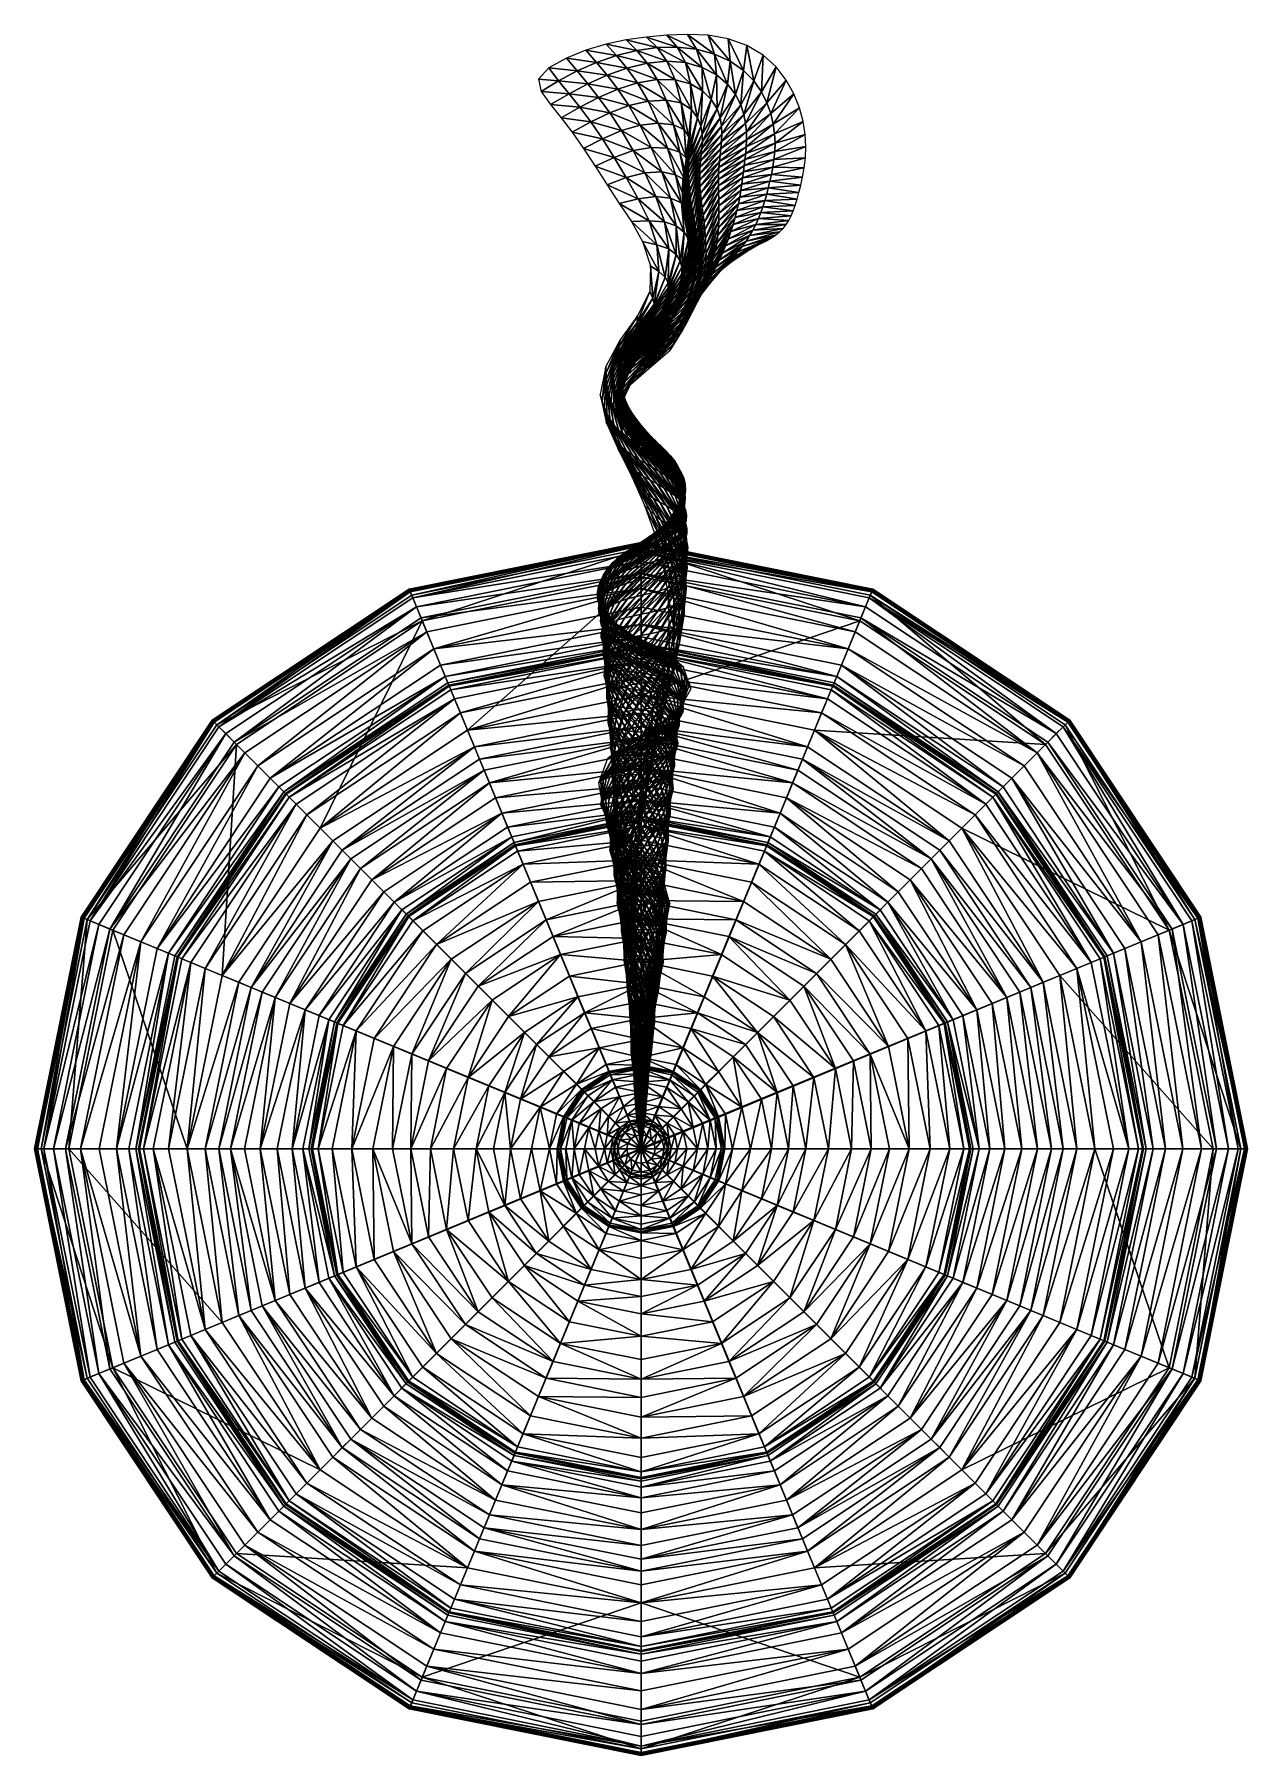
# Model space of a CAD drawing. Extents: x -0.071 to 0.071, y -0.071 to 0.13.
import ezdxf

# ---------------------------------------------------------------- set-up
doc = ezdxf.new("R2010")
doc.units = 0

msp = doc.modelspace()

# ---------------------------------------------------------------- linework, layer by layer
for points in [[(-0.00287, 0.12787, 0.30365), (-0.00409, 0.1292, 0.30039), (-0.00644, 0.12849, 0.30097)], [(-0.0005, 0.12846, 0.30299), (-0.00172, 0.1297, 0.29969), (-0.00409, 0.1292, 0.30039)], [(-0.0005, 0.12846, 0.30299), (-0.00409, 0.1292, 0.30039), (-0.00287, 0.12787, 0.30365)], [(0.00188, 0.12881, 0.30218), (0.00066, 0.13004, 0.2989), (-0.00172, 0.1297, 0.29969)], [(0.00188, 0.12881, 0.30218), (-0.00172, 0.1297, 0.29969), (-0.0005, 0.12846, 0.30299)], [(0.00423, 0.12886, 0.30123), (0.00304, 0.13026, 0.29804), (0.00066, 0.13004, 0.2989)], [(0.00423, 0.12886, 0.30123), (0.00066, 0.13004, 0.2989), (0.00188, 0.12881, 0.30218)], [(0.00521, 0.12705, 0.30413), (0.00423, 0.12886, 0.30123), (0.00188, 0.12881, 0.30218)], [(0.00649, 0.1286, 0.30013), (0.00544, 0.13034, 0.29712), (0.00304, 0.13026, 0.29804)], [(0.00649, 0.1286, 0.30013), (0.00304, 0.13026, 0.29804), (0.00423, 0.12886, 0.30123)], [(0.00717, 0.12648, 0.3028), (0.00649, 0.1286, 0.30013), (0.00423, 0.12886, 0.30123)], [(0.00717, 0.12648, 0.3028), (0.00423, 0.12886, 0.30123), (0.00521, 0.12705, 0.30413)], [(0.00858, 0.12805, 0.29891), (0.00784, 0.13024, 0.29615), (0.00544, 0.13034, 0.29712)], [(0.00858, 0.12805, 0.29891), (0.00544, 0.13034, 0.29712), (0.00649, 0.1286, 0.30013)], [(0.01044, 0.12722, 0.29753), (0.01019, 0.12983, 0.29508), (0.00784, 0.13024, 0.29615)], [(0.01044, 0.12722, 0.29753), (0.00784, 0.13024, 0.29615), (0.00858, 0.12805, 0.29891)], [(0.01199, 0.12614, 0.29597), (0.01238, 0.12905, 0.29389), (0.01019, 0.12983, 0.29508)], [(0.01199, 0.12614, 0.29597), (0.01019, 0.12983, 0.29508), (0.01044, 0.12722, 0.29753)], [(0.0132, 0.12492, 0.29424), (0.01238, 0.12905, 0.29389), (0.01199, 0.12614, 0.29597)], [(0.0132, 0.12492, 0.29424), (0.01428, 0.12792, 0.29252), (0.01238, 0.12905, 0.29389)], [(-0.00747, 0.12608, 0.3046), (-0.00872, 0.12757, 0.30142), (-0.01079, 0.12643, 0.30186)], [(-0.0052, 0.12707, 0.30419), (-0.00644, 0.12849, 0.30097), (-0.00872, 0.12757, 0.30142)], [(-0.0052, 0.12707, 0.30419), (-0.00872, 0.12757, 0.30142), (-0.00747, 0.12608, 0.3046)], [(-0.00396, 0.12558, 0.30738), (-0.0052, 0.12707, 0.30419), (-0.00747, 0.12608, 0.3046)], [(-0.00287, 0.12787, 0.30365), (-0.00644, 0.12849, 0.30097), (-0.0052, 0.12707, 0.30419)], [(-0.00164, 0.12641, 0.30684), (-0.00287, 0.12787, 0.30365), (-0.0052, 0.12707, 0.30419)], [(-0.00164, 0.12641, 0.30684), (-0.0052, 0.12707, 0.30419), (-0.00396, 0.12558, 0.30738)], [(0.00071, 0.12699, 0.30615), (-0.0005, 0.12846, 0.30299), (-0.00287, 0.12787, 0.30365)], [(0.00071, 0.12699, 0.30615), (-0.00287, 0.12787, 0.30365), (-0.00164, 0.12641, 0.30684)], [(0.00189, 0.12507, 0.30906), (0.00071, 0.12699, 0.30615), (-0.00164, 0.12641, 0.30684)], [(0.00302, 0.12723, 0.30526), (0.00188, 0.12881, 0.30218), (-0.0005, 0.12846, 0.30299)], [(0.00302, 0.12723, 0.30526), (-0.0005, 0.12846, 0.30299), (0.00071, 0.12699, 0.30615)], [(0.004, 0.12505, 0.30796), (0.00302, 0.12723, 0.30526), (0.00071, 0.12699, 0.30615)], [(0.004, 0.12505, 0.30796), (0.00071, 0.12699, 0.30615), (0.00189, 0.12507, 0.30906)], [(0.00521, 0.12705, 0.30413), (0.00188, 0.12881, 0.30218), (0.00302, 0.12723, 0.30526)], [(0.00578, 0.12456, 0.30655), (0.00521, 0.12705, 0.30413), (0.00302, 0.12723, 0.30526)], [(0.00578, 0.12456, 0.30655), (0.00302, 0.12723, 0.30526), (0.004, 0.12505, 0.30796)], [(0.00718, 0.12374, 0.3049), (0.00717, 0.12648, 0.3028), (0.00521, 0.12705, 0.30413)], [(0.00718, 0.12374, 0.3049), (0.00521, 0.12705, 0.30413), (0.00578, 0.12456, 0.30655)], [(0.00882, 0.1256, 0.3013), (0.00858, 0.12805, 0.29891), (0.00649, 0.1286, 0.30013)], [(0.00882, 0.1256, 0.3013), (0.00649, 0.1286, 0.30013), (0.00717, 0.12648, 0.3028)], [(0.01013, 0.12451, 0.29962), (0.01044, 0.12722, 0.29753), (0.00858, 0.12805, 0.29891)], [(0.01013, 0.12451, 0.29962), (0.00858, 0.12805, 0.29891), (0.00882, 0.1256, 0.3013)], [(0.01106, 0.12332, 0.29776), (0.01044, 0.12722, 0.29753), (0.01013, 0.12451, 0.29962)], [(0.01106, 0.12332, 0.29776), (0.01199, 0.12614, 0.29597), (0.01044, 0.12722, 0.29753)], [(0.01409, 0.12364, 0.29235), (0.01428, 0.12792, 0.29252), (0.0132, 0.12492, 0.29424)], [(0.01409, 0.12364, 0.29235), (0.01579, 0.12654, 0.29093), (0.01428, 0.12792, 0.29252)], [(-0.00965, 0.12492, 0.30492), (-0.01079, 0.12643, 0.30186), (-0.01198, 0.12512, 0.30294)], [(-0.00965, 0.12492, 0.30492), (-0.01198, 0.12512, 0.30294), (-0.01169, 0.12366, 0.30526)], [(-0.00842, 0.12339, 0.30807), (-0.00965, 0.12492, 0.30492), (-0.01169, 0.12366, 0.30526)], [(-0.00747, 0.12608, 0.3046), (-0.01079, 0.12643, 0.30186), (-0.00965, 0.12492, 0.30492)], [(-0.00622, 0.12456, 0.30777), (-0.00747, 0.12608, 0.3046), (-0.00965, 0.12492, 0.30492)], [(-0.00622, 0.12456, 0.30777), (-0.00965, 0.12492, 0.30492), (-0.00842, 0.12339, 0.30807)], [(-0.00396, 0.12558, 0.30738), (-0.00747, 0.12608, 0.3046), (-0.00622, 0.12456, 0.30777)], [(-0.0027, 0.12394, 0.31049), (-0.00396, 0.12558, 0.30738), (-0.00622, 0.12456, 0.30777)], [(-0.00039, 0.12467, 0.30989), (-0.00164, 0.12641, 0.30684), (-0.00396, 0.12558, 0.30738)], [(-0.00039, 0.12467, 0.30989), (-0.00396, 0.12558, 0.30738), (-0.0027, 0.12394, 0.31049)], [(0.00189, 0.12507, 0.30906), (-0.00164, 0.12641, 0.30684), (-0.00039, 0.12467, 0.30989)], [(0.00295, 0.12265, 0.31161), (0.00189, 0.12507, 0.30906), (-0.00039, 0.12467, 0.30989)], [(0.0047, 0.12233, 0.31022), (0.004, 0.12505, 0.30796), (0.00189, 0.12507, 0.30906)], [(0.0047, 0.12233, 0.31022), (0.00189, 0.12507, 0.30906), (0.00295, 0.12265, 0.31161)], [(0.00589, 0.12158, 0.30851), (0.00578, 0.12456, 0.30655), (0.004, 0.12505, 0.30796)], [(0.00589, 0.12158, 0.30851), (0.004, 0.12505, 0.30796), (0.0047, 0.12233, 0.31022)], [(0.00821, 0.12273, 0.30309), (0.00882, 0.1256, 0.3013), (0.00717, 0.12648, 0.3028)], [(0.00821, 0.12273, 0.30309), (0.00717, 0.12648, 0.3028), (0.00718, 0.12374, 0.3049)], [(0.00889, 0.12165, 0.30114), (0.00882, 0.1256, 0.3013), (0.00821, 0.12273, 0.30309)], [(0.00889, 0.12165, 0.30114), (0.01013, 0.12451, 0.29962), (0.00882, 0.1256, 0.3013)], [(0.01167, 0.12212, 0.29573), (0.01199, 0.12614, 0.29597), (0.01106, 0.12332, 0.29776)], [(0.01167, 0.12212, 0.29573), (0.0132, 0.12492, 0.29424), (0.01199, 0.12614, 0.29597)], [(0.01204, 0.12098, 0.2936), (0.0132, 0.12492, 0.29424), (0.01167, 0.12212, 0.29573)], [(0.01204, 0.12098, 0.2936), (0.01409, 0.12364, 0.29235), (0.0132, 0.12492, 0.29424)], [(0.01472, 0.12234, 0.29033), (0.01579, 0.12654, 0.29093), (0.01409, 0.12364, 0.29235)], [(0.01472, 0.12234, 0.29033), (0.01696, 0.125, 0.28916), (0.01579, 0.12654, 0.29093)], [(0.01517, 0.12108, 0.28822), (0.01696, 0.125, 0.28916), (0.01472, 0.12234, 0.29033)], [(0.01517, 0.12108, 0.28822), (0.01786, 0.12339, 0.28727), (0.01696, 0.125, 0.28916)], [(-0.00842, 0.12339, 0.30807), (-0.01169, 0.12366, 0.30526), (-0.01057, 0.12214, 0.30831)], [(-0.00716, 0.12182, 0.31122), (-0.00842, 0.12339, 0.30807), (-0.01057, 0.12214, 0.30831)], [(-0.00496, 0.12297, 0.31092), (-0.00622, 0.12456, 0.30777), (-0.00842, 0.12339, 0.30807)], [(-0.00496, 0.12297, 0.31092), (-0.00842, 0.12339, 0.30807), (-0.00716, 0.12182, 0.31122)], [(-0.00366, 0.12118, 0.31393), (-0.00496, 0.12297, 0.31092), (-0.00716, 0.12182, 0.31122)], [(-0.0027, 0.12394, 0.31049), (-0.00622, 0.12456, 0.30777), (-0.00496, 0.12297, 0.31092)], [(-0.00141, 0.12202, 0.31341), (-0.0027, 0.12394, 0.31049), (-0.00496, 0.12297, 0.31092)], [(-0.00141, 0.12202, 0.31341), (-0.00496, 0.12297, 0.31092), (-0.00366, 0.12118, 0.31393)], [(0.00083, 0.12254, 0.31266), (-0.00039, 0.12467, 0.30989), (-0.0027, 0.12394, 0.31049)], [(0.00083, 0.12254, 0.31266), (-0.0027, 0.12394, 0.31049), (-0.00141, 0.12202, 0.31341)], [(0.00295, 0.12265, 0.31161), (-0.00039, 0.12467, 0.30989), (0.00083, 0.12254, 0.31266)], [(0.00661, 0.1206, 0.30656), (0.00718, 0.12374, 0.3049), (0.00578, 0.12456, 0.30655)], [(0.00661, 0.1206, 0.30656), (0.00578, 0.12456, 0.30655), (0.00589, 0.12158, 0.30851)], [(0.007, 0.11961, 0.30449), (0.00718, 0.12374, 0.3049), (0.00661, 0.1206, 0.30656)], [(0.007, 0.11961, 0.30449), (0.00821, 0.12273, 0.30309), (0.00718, 0.12374, 0.3049)], [(0.00927, 0.1206, 0.29905), (0.01013, 0.12451, 0.29962), (0.00889, 0.12165, 0.30114)], [(0.00927, 0.1206, 0.29905), (0.01106, 0.12332, 0.29776), (0.01013, 0.12451, 0.29962)], [(0.00943, 0.1196, 0.29684), (0.01106, 0.12332, 0.29776), (0.00927, 0.1206, 0.29905)], [(0.00943, 0.1196, 0.29684), (0.01167, 0.12212, 0.29573), (0.01106, 0.12332, 0.29776)], [(0.01223, 0.11992, 0.29138), (0.01409, 0.12364, 0.29235), (0.01204, 0.12098, 0.2936)], [(0.01223, 0.11992, 0.29138), (0.01472, 0.12234, 0.29033), (0.01409, 0.12364, 0.29235)], [(0.01546, 0.11986, 0.28605), (0.01786, 0.12339, 0.28727), (0.01517, 0.12108, 0.28822)], [(0.01546, 0.11986, 0.28605), (0.01853, 0.12176, 0.28529), (0.01786, 0.12339, 0.28727)], [(-0.00716, 0.12182, 0.31122), (-0.01057, 0.12214, 0.30831), (-0.00933, 0.12059, 0.31146)], [(-0.00588, 0.12011, 0.31428), (-0.00716, 0.12182, 0.31122), (-0.00933, 0.12059, 0.31146)], [(-0.00366, 0.12118, 0.31393), (-0.00716, 0.12182, 0.31122), (-0.00588, 0.12011, 0.31428)], [(-0.0023, 0.11911, 0.31674), (-0.00366, 0.12118, 0.31393), (-0.00588, 0.12011, 0.31428)], [(-0.00009, 0.11973, 0.31606), (-0.00141, 0.12202, 0.31341), (-0.00366, 0.12118, 0.31393)], [(-0.00009, 0.11973, 0.31606), (-0.00366, 0.12118, 0.31393), (-0.0023, 0.11911, 0.31674)], [(0.002, 0.11996, 0.31506), (0.00083, 0.12254, 0.31266), (-0.00141, 0.12202, 0.31341)], [(0.002, 0.11996, 0.31506), (-0.00141, 0.12202, 0.31341), (-0.00009, 0.11973, 0.31606)], [(0.0038, 0.11977, 0.31372), (0.00295, 0.12265, 0.31161), (0.00083, 0.12254, 0.31266)], [(0.0038, 0.11977, 0.31372), (0.00083, 0.12254, 0.31266), (0.002, 0.11996, 0.31506)], [(0.00506, 0.11921, 0.31206), (0.0047, 0.12233, 0.31022), (0.00295, 0.12265, 0.31161)], [(0.00506, 0.11921, 0.31206), (0.00295, 0.12265, 0.31161), (0.0038, 0.11977, 0.31372)], [(0.00559, 0.11836, 0.31012), (0.00589, 0.12158, 0.30851), (0.0047, 0.12233, 0.31022)], [(0.00559, 0.11836, 0.31012), (0.0047, 0.12233, 0.31022), (0.00506, 0.11921, 0.31206)], [(0.00568, 0.11739, 0.30799), (0.00589, 0.12158, 0.30851), (0.00559, 0.11836, 0.31012)], [(0.00568, 0.11739, 0.30799), (0.00661, 0.1206, 0.30656), (0.00589, 0.12158, 0.30851)], [(0.00717, 0.11866, 0.30233), (0.00821, 0.12273, 0.30309), (0.007, 0.11961, 0.30449)], [(0.00717, 0.11866, 0.30233), (0.00889, 0.12165, 0.30114), (0.00821, 0.12273, 0.30309)], [(0.00718, 0.11781, 0.30008), (0.00889, 0.12165, 0.30114), (0.00717, 0.11866, 0.30233)], [(0.00718, 0.11781, 0.30008), (0.00927, 0.1206, 0.29905), (0.00889, 0.12165, 0.30114)], [(0.00942, 0.11782, 0.29224), (0.01223, 0.11992, 0.29138), (0.01204, 0.12098, 0.2936)], [(0.00942, 0.11782, 0.29224), (0.01204, 0.12098, 0.2936), (0.00947, 0.11868, 0.29457)], [(0.00947, 0.11868, 0.29457), (0.01167, 0.12212, 0.29573), (0.00943, 0.1196, 0.29684)], [(0.00947, 0.11868, 0.29457), (0.01204, 0.12098, 0.2936), (0.01167, 0.12212, 0.29573)], [(0.01232, 0.11894, 0.2891), (0.01472, 0.12234, 0.29033), (0.01223, 0.11992, 0.29138)], [(0.01232, 0.11894, 0.2891), (0.01517, 0.12108, 0.28822), (0.01472, 0.12234, 0.29033)], [(0.01234, 0.11803, 0.28678), (0.01517, 0.12108, 0.28822), (0.01232, 0.11894, 0.2891)], [(0.01234, 0.11803, 0.28678), (0.01546, 0.11986, 0.28605), (0.01517, 0.12108, 0.28822)], [(0.01563, 0.11872, 0.28381), (0.01853, 0.12176, 0.28529), (0.01546, 0.11986, 0.28605)], [(0.01563, 0.11872, 0.28381), (0.01897, 0.12017, 0.28322), (0.01853, 0.12176, 0.28529)], [(-0.00588, 0.12011, 0.31428), (-0.00933, 0.12059, 0.31146), (-0.00806, 0.11891, 0.31452)], [(-0.00452, 0.11815, 0.31715), (-0.00588, 0.12011, 0.31428), (-0.00806, 0.11891, 0.31452)], [(-0.00452, 0.11815, 0.31715), (-0.00806, 0.11891, 0.31452), (-0.00672, 0.11702, 0.31742)], [(-0.0023, 0.11911, 0.31674), (-0.00588, 0.12011, 0.31428), (-0.00452, 0.11815, 0.31715)], [(-0.00092, 0.11675, 0.31932), (-0.0023, 0.11911, 0.31674), (-0.00452, 0.11815, 0.31715)], [(0.0012, 0.11711, 0.31843), (-0.00009, 0.11973, 0.31606), (-0.0023, 0.11911, 0.31674)], [(0.0012, 0.11711, 0.31843), (-0.0023, 0.11911, 0.31674), (-0.00092, 0.11675, 0.31932)], [(0.00308, 0.11704, 0.31715), (0.002, 0.11996, 0.31506), (-0.00009, 0.11973, 0.31606)], [(0.00308, 0.11704, 0.31715), (-0.00009, 0.11973, 0.31606), (0.0012, 0.11711, 0.31843)], [(0.00453, 0.11659, 0.31551), (0.0038, 0.11977, 0.31372), (0.002, 0.11996, 0.31506)], [(0.00453, 0.11659, 0.31551), (0.002, 0.11996, 0.31506), (0.00308, 0.11704, 0.31715)], [(0.00532, 0.11588, 0.3136), (0.00506, 0.11921, 0.31206), (0.0038, 0.11977, 0.31372)], [(0.00532, 0.11588, 0.3136), (0.0038, 0.11977, 0.31372), (0.00453, 0.11659, 0.31551)], [(0.00536, 0.11503, 0.31151), (0.00559, 0.11836, 0.31012), (0.00506, 0.11921, 0.31206)], [(0.00536, 0.11503, 0.31151), (0.00506, 0.11921, 0.31206), (0.00532, 0.11588, 0.3136)], [(0.00561, 0.11558, 0.30348), (0.00717, 0.11866, 0.30233), (0.007, 0.11961, 0.30449)], [(0.00561, 0.11558, 0.30348), (0.007, 0.11961, 0.30449), (0.00566, 0.11645, 0.30577)], [(0.00566, 0.11645, 0.30577), (0.007, 0.11961, 0.30449), (0.00661, 0.1206, 0.30656)], [(0.00566, 0.11645, 0.30577), (0.00661, 0.1206, 0.30656), (0.00568, 0.11739, 0.30799)], [(0.00704, 0.11626, 0.29544), (0.00947, 0.11868, 0.29457), (0.00943, 0.1196, 0.29684)], [(0.00704, 0.11626, 0.29544), (0.00943, 0.1196, 0.29684), (0.00712, 0.11701, 0.29778)], [(0.00712, 0.11701, 0.29778), (0.00943, 0.1196, 0.29684), (0.00927, 0.1206, 0.29905)], [(0.00712, 0.11701, 0.29778), (0.00927, 0.1206, 0.29905), (0.00718, 0.11781, 0.30008)], [(0.00926, 0.11624, 0.28748), (0.01234, 0.11803, 0.28678), (0.01232, 0.11894, 0.2891)], [(0.00926, 0.11624, 0.28748), (0.01232, 0.11894, 0.2891), (0.00935, 0.11701, 0.28988)], [(0.00935, 0.11701, 0.28988), (0.01232, 0.11894, 0.2891), (0.01223, 0.11992, 0.29138)], [(0.00935, 0.11701, 0.28988), (0.01223, 0.11992, 0.29138), (0.00942, 0.11782, 0.29224)], [(0.01231, 0.1172, 0.28442), (0.01563, 0.11872, 0.28381), (0.01546, 0.11986, 0.28605)], [(0.01231, 0.1172, 0.28442), (0.01546, 0.11986, 0.28605), (0.01234, 0.11803, 0.28678)], [(0.01568, 0.11764, 0.28153), (0.01897, 0.12017, 0.28322), (0.01563, 0.11872, 0.28381)], [(0.01568, 0.11764, 0.28153), (0.0192, 0.11865, 0.28107), (0.01897, 0.12017, 0.28322)], [(-0.00312, 0.11596, 0.31984), (-0.00452, 0.11815, 0.31715), (-0.00672, 0.11702, 0.31742)], [(-0.00312, 0.11596, 0.31984), (-0.00672, 0.11702, 0.31742), (-0.00535, 0.11493, 0.32016)], [(-0.00092, 0.11675, 0.31932), (-0.00452, 0.11815, 0.31715), (-0.00312, 0.11596, 0.31984)], [(0.00045, 0.11417, 0.32169), (-0.00092, 0.11675, 0.31932), (-0.00312, 0.11596, 0.31984)], [(0.00242, 0.11426, 0.32055), (0.0012, 0.11711, 0.31843), (-0.00092, 0.11675, 0.31932)], [(0.00242, 0.11426, 0.32055), (-0.00092, 0.11675, 0.31932), (0.00045, 0.11417, 0.32169)], [(0.00404, 0.11391, 0.31899), (0.00308, 0.11704, 0.31715), (0.0012, 0.11711, 0.31843)], [(0.00404, 0.11391, 0.31899), (0.0012, 0.11711, 0.31843), (0.00242, 0.11426, 0.32055)], [(0.00517, 0.11328, 0.3171), (0.00453, 0.11659, 0.31551), (0.00308, 0.11704, 0.31715)], [(0.00517, 0.11328, 0.3171), (0.00308, 0.11704, 0.31715), (0.00404, 0.11391, 0.31899)], [(0.00489, 0.11326, 0.307), (0.00566, 0.11645, 0.30577), (0.00568, 0.11739, 0.30799)], [(0.00489, 0.11326, 0.307), (0.00568, 0.11739, 0.30799), (0.00507, 0.11413, 0.3093)], [(0.00507, 0.11413, 0.3093), (0.00568, 0.11739, 0.30799), (0.00559, 0.11836, 0.31012)], [(0.00507, 0.11413, 0.3093), (0.00559, 0.11836, 0.31012), (0.00536, 0.11503, 0.31151)], [(0.00548, 0.11401, 0.2988), (0.00712, 0.11701, 0.29778), (0.00718, 0.11781, 0.30008)], [(0.00548, 0.11401, 0.2988), (0.00718, 0.11781, 0.30008), (0.00554, 0.11477, 0.30115)], [(0.00548, 0.11328, 0.29643), (0.00704, 0.11626, 0.29544), (0.00712, 0.11701, 0.29778)], [(0.00548, 0.11328, 0.29643), (0.00712, 0.11701, 0.29778), (0.00548, 0.11401, 0.2988)], [(0.00554, 0.11477, 0.30115), (0.00718, 0.11781, 0.30008), (0.00717, 0.11866, 0.30233)], [(0.00554, 0.11477, 0.30115), (0.00717, 0.11866, 0.30233), (0.00561, 0.11558, 0.30348)], [(0.00687, 0.11403, 0.28828), (0.00926, 0.11624, 0.28748), (0.00935, 0.11701, 0.28988)], [(0.00687, 0.11403, 0.28828), (0.00935, 0.11701, 0.28988), (0.0069, 0.11478, 0.29069)], [(0.0069, 0.11478, 0.29069), (0.00935, 0.11701, 0.28988), (0.00942, 0.11782, 0.29224)], [(0.0069, 0.11478, 0.29069), (0.00942, 0.11782, 0.29224), (0.00696, 0.11552, 0.29307)], [(0.00696, 0.11552, 0.29307), (0.00942, 0.11782, 0.29224), (0.00947, 0.11868, 0.29457)], [(0.00696, 0.11552, 0.29307), (0.00947, 0.11868, 0.29457), (0.00704, 0.11626, 0.29544)], [(0.00911, 0.11479, 0.28264), (0.01225, 0.11643, 0.28203), (0.01231, 0.1172, 0.28442)], [(0.00911, 0.11479, 0.28264), (0.01231, 0.1172, 0.28442), (0.00918, 0.1155, 0.28507)], [(0.00918, 0.1155, 0.28507), (0.01231, 0.1172, 0.28442), (0.01234, 0.11803, 0.28678)], [(0.00918, 0.1155, 0.28507), (0.01234, 0.11803, 0.28678), (0.00926, 0.11624, 0.28748)], [(0.01216, 0.11571, 0.27963), (0.01564, 0.11665, 0.2792), (0.01568, 0.11764, 0.28153)], [(0.01216, 0.11571, 0.27963), (0.01568, 0.11764, 0.28153), (0.01225, 0.11643, 0.28203)], [(0.01225, 0.11643, 0.28203), (0.01568, 0.11764, 0.28153), (0.01563, 0.11872, 0.28381)], [(0.01225, 0.11643, 0.28203), (0.01563, 0.11872, 0.28381), (0.01231, 0.1172, 0.28442)], [(0.01554, 0.11571, 0.27683), (0.01922, 0.11591, 0.27657), (0.01927, 0.11722, 0.27885)], [(0.01554, 0.11571, 0.27683), (0.01927, 0.11722, 0.27885), (0.01564, 0.11665, 0.2792)], [(0.01564, 0.11665, 0.2792), (0.01927, 0.11722, 0.27885), (0.0192, 0.11865, 0.28107)], [(0.01564, 0.11665, 0.2792), (0.0192, 0.11865, 0.28107), (0.01568, 0.11764, 0.28153)], [(-0.00172, 0.1136, 0.32238), (-0.00312, 0.11596, 0.31984), (-0.00535, 0.11493, 0.32016)], [(-0.00172, 0.1136, 0.32238), (-0.00535, 0.11493, 0.32016), (-0.00397, 0.11274, 0.32282)], [(0.00045, 0.11417, 0.32169), (-0.00312, 0.11596, 0.31984), (-0.00172, 0.1136, 0.32238)], [(0.00569, 0.11248, 0.31501), (0.00532, 0.11588, 0.3136), (0.00453, 0.11659, 0.31551)], [(0.00569, 0.11248, 0.31501), (0.00453, 0.11659, 0.31551), (0.00517, 0.11328, 0.3171)], [(0.00484, 0.11241, 0.30466), (0.00561, 0.11558, 0.30348), (0.00566, 0.11645, 0.30577)], [(0.00484, 0.11241, 0.30466), (0.00566, 0.11645, 0.30577), (0.00489, 0.11326, 0.307)], [(0.00484, 0.11157, 0.30229), (0.00554, 0.11477, 0.30115), (0.00561, 0.11558, 0.30348)], [(0.00484, 0.11157, 0.30229), (0.00561, 0.11558, 0.30348), (0.00484, 0.11241, 0.30466)], [(0.0049, 0.11076, 0.29992), (0.00554, 0.11477, 0.30115), (0.00484, 0.11157, 0.30229)], [(0.0049, 0.11076, 0.29992), (0.00548, 0.11401, 0.2988), (0.00554, 0.11477, 0.30115)], [(0.00526, 0.11078, 0.31053), (0.00507, 0.11413, 0.3093), (0.00536, 0.11503, 0.31151)], [(0.00526, 0.11078, 0.31053), (0.00536, 0.11503, 0.31151), (0.00558, 0.11163, 0.31281)], [(0.00558, 0.11163, 0.31281), (0.00536, 0.11503, 0.31151), (0.00532, 0.11588, 0.3136)], [(0.00558, 0.11163, 0.31281), (0.00532, 0.11588, 0.3136), (0.00569, 0.11248, 0.31501)], [(0.00553, 0.11255, 0.29405), (0.00704, 0.11626, 0.29544), (0.00548, 0.11328, 0.29643)], [(0.00553, 0.11255, 0.29405), (0.00696, 0.11552, 0.29307), (0.00704, 0.11626, 0.29544)], [(0.00562, 0.11181, 0.29167), (0.00696, 0.11552, 0.29307), (0.00553, 0.11255, 0.29405)], [(0.00562, 0.11181, 0.29167), (0.0069, 0.11478, 0.29069), (0.00696, 0.11552, 0.29307)], [(0.00574, 0.11106, 0.28928), (0.0069, 0.11478, 0.29069), (0.00562, 0.11181, 0.29167)], [(0.00574, 0.11106, 0.28928), (0.00687, 0.11403, 0.28828), (0.0069, 0.11478, 0.29069)], [(0.00687, 0.11328, 0.28586), (0.00918, 0.1155, 0.28507), (0.00926, 0.11624, 0.28748)], [(0.00687, 0.11328, 0.28586), (0.00926, 0.11624, 0.28748), (0.00687, 0.11403, 0.28828)], [(0.0069, 0.11251, 0.28345), (0.00918, 0.1155, 0.28507), (0.00687, 0.11328, 0.28586)], [(0.0069, 0.11251, 0.28345), (0.00911, 0.11479, 0.28264), (0.00918, 0.1155, 0.28507)], [(0.00696, 0.11173, 0.28104), (0.00911, 0.11479, 0.28264), (0.0069, 0.11251, 0.28345)], [(0.00696, 0.11173, 0.28104), (0.00907, 0.11409, 0.28022), (0.00911, 0.11479, 0.28264)], [(0.00905, 0.11338, 0.27779), (0.01206, 0.115, 0.27721), (0.01216, 0.11571, 0.27963)], [(0.00905, 0.11338, 0.27779), (0.01216, 0.11571, 0.27963), (0.00907, 0.11409, 0.28022)], [(0.00905, 0.11264, 0.27538), (0.01197, 0.11429, 0.27478), (0.01206, 0.115, 0.27721)], [(0.00905, 0.11264, 0.27538), (0.01206, 0.115, 0.27721), (0.00905, 0.11338, 0.27779)], [(0.00907, 0.11409, 0.28022), (0.01216, 0.11571, 0.27963), (0.01225, 0.11643, 0.28203)], [(0.00907, 0.11409, 0.28022), (0.01225, 0.11643, 0.28203), (0.00911, 0.11479, 0.28264)], [(0.01188, 0.11356, 0.27235), (0.01525, 0.11398, 0.27202), (0.01541, 0.11482, 0.27444)], [(0.01188, 0.11356, 0.27235), (0.01541, 0.11482, 0.27444), (0.01197, 0.11429, 0.27478)], [(0.01197, 0.11429, 0.27478), (0.01541, 0.11482, 0.27444), (0.01554, 0.11571, 0.27683)], [(0.01197, 0.11429, 0.27478), (0.01554, 0.11571, 0.27683), (0.01206, 0.115, 0.27721)], [(0.01206, 0.115, 0.27721), (0.01554, 0.11571, 0.27683), (0.01564, 0.11665, 0.2792)], [(0.01206, 0.115, 0.27721), (0.01564, 0.11665, 0.2792), (0.01216, 0.11571, 0.27963)], [(0.01525, 0.11398, 0.27202), (0.01908, 0.11473, 0.27424), (0.01541, 0.11482, 0.27444)], [(0.01541, 0.11482, 0.27444), (0.01908, 0.11473, 0.27424), (0.01922, 0.11591, 0.27657)], [(0.01541, 0.11482, 0.27444), (0.01922, 0.11591, 0.27657), (0.01554, 0.11571, 0.27683)], [(-0.00034, 0.11112, 0.32483), (-0.00172, 0.1136, 0.32238), (-0.00397, 0.11274, 0.32282)], [(-0.00034, 0.11112, 0.32483), (-0.00397, 0.11274, 0.32282), (-0.00257, 0.11056, 0.32551)], [(0.00172, 0.11139, 0.32387), (0.00045, 0.11417, 0.32169), (-0.00172, 0.1136, 0.32238)], [(0.00172, 0.11139, 0.32387), (-0.00172, 0.1136, 0.32238), (-0.00034, 0.11112, 0.32483)], [(0.00344, 0.11119, 0.32245), (0.00242, 0.11426, 0.32055), (0.00045, 0.11417, 0.32169)], [(0.00344, 0.11119, 0.32245), (0.00045, 0.11417, 0.32169), (0.00172, 0.11139, 0.32387)], [(0.00475, 0.11063, 0.32063), (0.00404, 0.11391, 0.31899), (0.00242, 0.11426, 0.32055)], [(0.00475, 0.11063, 0.32063), (0.00242, 0.11426, 0.32055), (0.00344, 0.11119, 0.32245)], [(0.00559, 0.10988, 0.31855), (0.00517, 0.11328, 0.3171), (0.00404, 0.11391, 0.31899)], [(0.00559, 0.10988, 0.31855), (0.00404, 0.11391, 0.31899), (0.00475, 0.11063, 0.32063)], [(0.00518, 0.10914, 0.30586), (0.00484, 0.11241, 0.30466), (0.00489, 0.11326, 0.307)], [(0.00514, 0.10996, 0.30821), (0.00489, 0.11326, 0.307), (0.00507, 0.11413, 0.3093)], [(0.00518, 0.10914, 0.30586), (0.00489, 0.11326, 0.307), (0.00514, 0.10996, 0.30821)], [(0.00501, 0.10996, 0.29754), (0.00548, 0.11401, 0.2988), (0.0049, 0.11076, 0.29992)], [(0.00501, 0.10996, 0.29754), (0.00548, 0.11328, 0.29643), (0.00548, 0.11401, 0.2988)], [(0.00518, 0.10918, 0.29517), (0.00548, 0.11328, 0.29643), (0.00501, 0.10996, 0.29754)], [(0.00514, 0.10996, 0.30821), (0.00507, 0.11413, 0.3093), (0.00526, 0.11078, 0.31053)], [(0.00594, 0.10904, 0.31633), (0.00569, 0.11248, 0.31501), (0.00517, 0.11328, 0.3171)], [(0.00594, 0.10904, 0.31633), (0.00517, 0.11328, 0.3171), (0.00559, 0.10988, 0.31855)], [(0.00518, 0.10918, 0.29517), (0.00553, 0.11255, 0.29405), (0.00548, 0.11328, 0.29643)], [(0.00589, 0.11029, 0.28689), (0.00687, 0.11403, 0.28828), (0.00574, 0.11106, 0.28928)], [(0.00589, 0.11029, 0.28689), (0.00687, 0.11328, 0.28586), (0.00687, 0.11403, 0.28828)], [(0.00606, 0.10949, 0.28451), (0.00687, 0.11328, 0.28586), (0.00589, 0.11029, 0.28689)], [(0.00606, 0.10949, 0.28451), (0.0069, 0.11251, 0.28345), (0.00687, 0.11328, 0.28586)], [(0.00705, 0.11092, 0.27865), (0.00907, 0.11409, 0.28022), (0.00696, 0.11173, 0.28104)], [(0.00705, 0.11092, 0.27865), (0.00905, 0.11338, 0.27779), (0.00907, 0.11409, 0.28022)], [(0.00715, 0.11008, 0.27628), (0.00905, 0.11338, 0.27779), (0.00705, 0.11092, 0.27865)], [(0.00715, 0.11008, 0.27628), (0.00905, 0.11264, 0.27538), (0.00905, 0.11338, 0.27779)], [(0.00907, 0.11188, 0.27297), (0.01197, 0.11429, 0.27478), (0.00905, 0.11264, 0.27538)], [(0.00907, 0.11188, 0.27297), (0.01188, 0.11356, 0.27235), (0.01197, 0.11429, 0.27478)], [(0.00909, 0.11109, 0.27058), (0.01188, 0.11356, 0.27235), (0.00907, 0.11188, 0.27297)], [(0.00909, 0.11109, 0.27058), (0.01178, 0.11282, 0.26991), (0.01188, 0.11356, 0.27235)], [(0.00911, 0.11028, 0.26819), (0.01178, 0.11282, 0.26991), (0.00909, 0.11109, 0.27058)], [(0.00911, 0.11028, 0.26819), (0.01167, 0.11208, 0.26747), (0.01178, 0.11282, 0.26991)], [(0.01167, 0.11208, 0.26747), (0.01489, 0.11239, 0.26713), (0.01508, 0.11317, 0.26958)], [(0.01167, 0.11208, 0.26747), (0.01508, 0.11317, 0.26958), (0.01178, 0.11282, 0.26991)], [(0.01178, 0.11282, 0.26991), (0.01508, 0.11317, 0.26958), (0.01525, 0.11398, 0.27202)], [(0.01178, 0.11282, 0.26991), (0.01525, 0.11398, 0.27202), (0.01188, 0.11356, 0.27235)], [(0.01489, 0.11239, 0.26713), (0.01868, 0.1127, 0.26945), (0.01508, 0.11317, 0.26958)], [(0.01508, 0.11317, 0.26958), (0.01889, 0.11366, 0.27187), (0.01525, 0.11398, 0.27202)], [(0.01508, 0.11317, 0.26958), (0.01868, 0.1127, 0.26945), (0.01889, 0.11366, 0.27187)], [(0.01525, 0.11398, 0.27202), (0.01889, 0.11366, 0.27187), (0.01908, 0.11473, 0.27424)], [(0.00094, 0.10855, 0.32719), (-0.00034, 0.11112, 0.32483), (-0.00257, 0.11056, 0.32551)], [(0.00275, 0.10843, 0.32587), (0.00172, 0.11139, 0.32387), (-0.00034, 0.11112, 0.32483)], [(0.00275, 0.10843, 0.32587), (-0.00034, 0.11112, 0.32483), (0.00094, 0.10855, 0.32719)], [(0.00412, 0.10795, 0.32414), (0.00344, 0.11119, 0.32245), (0.00172, 0.11139, 0.32387)], [(0.00412, 0.10795, 0.32414), (0.00172, 0.11139, 0.32387), (0.00275, 0.10843, 0.32587)], [(0.00503, 0.10723, 0.3221), (0.00475, 0.11063, 0.32063), (0.00344, 0.11119, 0.32245)], [(0.00503, 0.10723, 0.3221), (0.00344, 0.11119, 0.32245), (0.00412, 0.10795, 0.32414)], [(0.00526, 0.10831, 0.30349), (0.00484, 0.11157, 0.30229), (0.00484, 0.11241, 0.30466)], [(0.00526, 0.10831, 0.30349), (0.00484, 0.11241, 0.30466), (0.00518, 0.10914, 0.30586)], [(0.00536, 0.10748, 0.30111), (0.0049, 0.11076, 0.29992), (0.00484, 0.11157, 0.30229)], [(0.00536, 0.10748, 0.30111), (0.00484, 0.11157, 0.30229), (0.00526, 0.10831, 0.30349)], [(0.00549, 0.10665, 0.29874), (0.00501, 0.10996, 0.29754), (0.0049, 0.11076, 0.29992)], [(0.00549, 0.10665, 0.29874), (0.0049, 0.11076, 0.29992), (0.00536, 0.10748, 0.30111)], [(0.00564, 0.10657, 0.3094), (0.00514, 0.10996, 0.30821), (0.00526, 0.11078, 0.31053)], [(0.00538, 0.1084, 0.29279), (0.00553, 0.11255, 0.29405), (0.00518, 0.10918, 0.29517)], [(0.00567, 0.10737, 0.31174), (0.00526, 0.11078, 0.31053), (0.00558, 0.11163, 0.31281)], [(0.00564, 0.10657, 0.3094), (0.00526, 0.11078, 0.31053), (0.00567, 0.10737, 0.31174)], [(0.00538, 0.1084, 0.29279), (0.00562, 0.11181, 0.29167), (0.00553, 0.11255, 0.29405)], [(0.00559, 0.10762, 0.29043), (0.00562, 0.11181, 0.29167), (0.00538, 0.1084, 0.29279)], [(0.00586, 0.1082, 0.31405), (0.00558, 0.11163, 0.31281), (0.00569, 0.11248, 0.31501)], [(0.00567, 0.10737, 0.31174), (0.00558, 0.11163, 0.31281), (0.00586, 0.1082, 0.31405)], [(0.00559, 0.10762, 0.29043), (0.00574, 0.11106, 0.28928), (0.00562, 0.11181, 0.29167)], [(0.0058, 0.10684, 0.28807), (0.00574, 0.11106, 0.28928), (0.00559, 0.10762, 0.29043)], [(0.00586, 0.1082, 0.31405), (0.00569, 0.11248, 0.31501), (0.00594, 0.10904, 0.31633)], [(0.0058, 0.10684, 0.28807), (0.00589, 0.11029, 0.28689), (0.00574, 0.11106, 0.28928)], [(0.00623, 0.10867, 0.28215), (0.0069, 0.11251, 0.28345), (0.00606, 0.10949, 0.28451)], [(0.00623, 0.10867, 0.28215), (0.00696, 0.11173, 0.28104), (0.0069, 0.11251, 0.28345)], [(0.00639, 0.10782, 0.2798), (0.00696, 0.11173, 0.28104), (0.00623, 0.10867, 0.28215)], [(0.00639, 0.10782, 0.2798), (0.00705, 0.11092, 0.27865), (0.00696, 0.11173, 0.28104)], [(0.00653, 0.10695, 0.27746), (0.00705, 0.11092, 0.27865), (0.00639, 0.10782, 0.2798)], [(0.00653, 0.10695, 0.27746), (0.00715, 0.11008, 0.27628), (0.00705, 0.11092, 0.27865)], [(0.00726, 0.10922, 0.27392), (0.00905, 0.11264, 0.27538), (0.00715, 0.11008, 0.27628)], [(0.00726, 0.10922, 0.27392), (0.00907, 0.11188, 0.27297), (0.00905, 0.11264, 0.27538)], [(0.00737, 0.10834, 0.27158), (0.00907, 0.11188, 0.27297), (0.00726, 0.10922, 0.27392)], [(0.00737, 0.10834, 0.27158), (0.00909, 0.11109, 0.27058), (0.00907, 0.11188, 0.27297)], [(0.00746, 0.10744, 0.26925), (0.00909, 0.11109, 0.27058), (0.00737, 0.10834, 0.27158)], [(0.00746, 0.10744, 0.26925), (0.00911, 0.11028, 0.26819), (0.00909, 0.11109, 0.27058)], [(0.00909, 0.10859, 0.26346), (0.01139, 0.11054, 0.26262), (0.01154, 0.11132, 0.26504)], [(0.00909, 0.10859, 0.26346), (0.01154, 0.11132, 0.26504), (0.00911, 0.10945, 0.26582)], [(0.00911, 0.10945, 0.26582), (0.01154, 0.11132, 0.26504), (0.01167, 0.11208, 0.26747)], [(0.00911, 0.10945, 0.26582), (0.01167, 0.11208, 0.26747), (0.00911, 0.11028, 0.26819)], [(0.01122, 0.10975, 0.26021), (0.01426, 0.1102, 0.25973), (0.01449, 0.11092, 0.26219)], [(0.01122, 0.10975, 0.26021), (0.01449, 0.11092, 0.26219), (0.01139, 0.11054, 0.26262)], [(0.01139, 0.11054, 0.26262), (0.01449, 0.11092, 0.26219), (0.0147, 0.11165, 0.26466)], [(0.01139, 0.11054, 0.26262), (0.0147, 0.11165, 0.26466), (0.01154, 0.11132, 0.26504)], [(0.01154, 0.11132, 0.26504), (0.0147, 0.11165, 0.26466), (0.01489, 0.11239, 0.26713)], [(0.01154, 0.11132, 0.26504), (0.01489, 0.11239, 0.26713), (0.01167, 0.11208, 0.26747)], [(0.01426, 0.1102, 0.25973), (0.01803, 0.11035, 0.26202), (0.01449, 0.11092, 0.26219)], [(0.01449, 0.11092, 0.26219), (0.01825, 0.11106, 0.26452), (0.0147, 0.11165, 0.26466)], [(0.01449, 0.11092, 0.26219), (0.01803, 0.11035, 0.26202), (0.01825, 0.11106, 0.26452)], [(0.0147, 0.11165, 0.26466), (0.01846, 0.11184, 0.267), (0.01489, 0.11239, 0.26713)], [(0.0147, 0.11165, 0.26466), (0.01825, 0.11106, 0.26452), (0.01846, 0.11184, 0.267)], [(0.01489, 0.11239, 0.26713), (0.01846, 0.11184, 0.267), (0.01868, 0.1127, 0.26945)], [(0.00094, 0.10855, 0.32719), (-0.00257, 0.11056, 0.32551), (-0.00113, 0.10845, 0.32827)], [(0.00555, 0.10643, 0.31989), (0.00559, 0.10988, 0.31855), (0.00475, 0.11063, 0.32063)], [(0.00555, 0.10643, 0.31989), (0.00475, 0.11063, 0.32063), (0.00503, 0.10723, 0.3221)], [(0.00563, 0.10583, 0.29637), (0.00518, 0.10918, 0.29517), (0.00501, 0.10996, 0.29754)], [(0.00563, 0.10583, 0.29637), (0.00501, 0.10996, 0.29754), (0.00549, 0.10665, 0.29874)], [(0.00572, 0.10579, 0.30705), (0.00518, 0.10914, 0.30586), (0.00514, 0.10996, 0.30821)], [(0.00572, 0.10579, 0.30705), (0.00514, 0.10996, 0.30821), (0.00564, 0.10657, 0.3094)], [(0.00574, 0.10501, 0.29401), (0.00538, 0.1084, 0.29279), (0.00518, 0.10918, 0.29517)], [(0.00574, 0.10501, 0.29401), (0.00518, 0.10918, 0.29517), (0.00563, 0.10583, 0.29637)], [(0.00578, 0.10501, 0.30469), (0.00526, 0.10831, 0.30349), (0.00518, 0.10914, 0.30586)], [(0.00578, 0.10501, 0.30469), (0.00518, 0.10914, 0.30586), (0.00572, 0.10579, 0.30705)], [(0.00573, 0.1056, 0.3176), (0.00559, 0.10988, 0.31855), (0.00555, 0.10643, 0.31989)], [(0.00573, 0.1056, 0.3176), (0.00594, 0.10904, 0.31633), (0.00559, 0.10988, 0.31855)], [(0.00567, 0.10476, 0.31527), (0.00586, 0.1082, 0.31405), (0.00594, 0.10904, 0.31633)], [(0.00567, 0.10476, 0.31527), (0.00594, 0.10904, 0.31633), (0.00573, 0.1056, 0.3176)], [(0.00599, 0.10605, 0.28573), (0.00589, 0.11029, 0.28689), (0.0058, 0.10684, 0.28807)], [(0.00599, 0.10605, 0.28573), (0.00606, 0.10949, 0.28451), (0.00589, 0.11029, 0.28689)], [(0.00613, 0.10524, 0.28339), (0.00606, 0.10949, 0.28451), (0.00599, 0.10605, 0.28573)], [(0.00613, 0.10524, 0.28339), (0.00623, 0.10867, 0.28215), (0.00606, 0.10949, 0.28451)], [(0.00664, 0.10606, 0.27514), (0.00715, 0.11008, 0.27628), (0.00653, 0.10695, 0.27746)], [(0.00664, 0.10606, 0.27514), (0.00726, 0.10922, 0.27392), (0.00715, 0.11008, 0.27628)], [(0.00671, 0.10514, 0.27282), (0.00726, 0.10922, 0.27392), (0.00664, 0.10606, 0.27514)], [(0.00671, 0.10514, 0.27282), (0.00737, 0.10834, 0.27158), (0.00726, 0.10922, 0.27392)], [(0.00754, 0.10653, 0.26693), (0.00911, 0.11028, 0.26819), (0.00746, 0.10744, 0.26925)], [(0.00754, 0.10653, 0.26693), (0.00911, 0.10945, 0.26582), (0.00911, 0.11028, 0.26819)], [(0.00759, 0.1056, 0.26463), (0.00911, 0.10945, 0.26582), (0.00754, 0.10653, 0.26693)], [(0.00759, 0.1056, 0.26463), (0.00909, 0.10859, 0.26346), (0.00911, 0.10945, 0.26582)], [(0.00885, 0.10592, 0.25648), (0.01079, 0.10812, 0.25544), (0.01102, 0.10894, 0.25781)], [(0.00885, 0.10592, 0.25648), (0.01102, 0.10894, 0.25781), (0.00897, 0.10683, 0.25879)], [(0.00897, 0.10683, 0.25879), (0.01102, 0.10894, 0.25781), (0.01122, 0.10975, 0.26021)], [(0.00897, 0.10683, 0.25879), (0.01122, 0.10975, 0.26021), (0.00905, 0.10772, 0.26112)], [(0.00905, 0.10772, 0.26112), (0.01122, 0.10975, 0.26021), (0.01139, 0.11054, 0.26262)], [(0.00905, 0.10772, 0.26112), (0.01139, 0.11054, 0.26262), (0.00909, 0.10859, 0.26346)], [(0.01052, 0.10729, 0.25308), (0.01342, 0.10813, 0.25236), (0.01373, 0.10881, 0.25481)], [(0.01052, 0.10729, 0.25308), (0.01373, 0.10881, 0.25481), (0.01079, 0.10812, 0.25544)], [(0.01079, 0.10812, 0.25544), (0.01373, 0.10881, 0.25481), (0.01401, 0.1095, 0.25726)], [(0.01079, 0.10812, 0.25544), (0.01401, 0.1095, 0.25726), (0.01102, 0.10894, 0.25781)], [(0.01102, 0.10894, 0.25781), (0.01401, 0.1095, 0.25726), (0.01426, 0.1102, 0.25973)], [(0.01102, 0.10894, 0.25781), (0.01426, 0.1102, 0.25973), (0.01122, 0.10975, 0.26021)], [(0.01342, 0.10813, 0.25236), (0.01728, 0.1086, 0.25442), (0.01373, 0.10881, 0.25481)], [(0.01373, 0.10881, 0.25481), (0.01755, 0.10913, 0.25696), (0.01401, 0.1095, 0.25726)], [(0.01373, 0.10881, 0.25481), (0.01728, 0.1086, 0.25442), (0.01755, 0.10913, 0.25696)], [(0.01401, 0.1095, 0.25726), (0.0178, 0.10971, 0.2595), (0.01426, 0.1102, 0.25973)], [(0.01401, 0.1095, 0.25726), (0.01755, 0.10913, 0.25696), (0.0178, 0.10971, 0.2595)], [(0.01426, 0.1102, 0.25973), (0.0178, 0.10971, 0.2595), (0.01803, 0.11035, 0.26202)], [(0.00185, 0.10574, 0.32928), (0.00094, 0.10855, 0.32719), (-0.00113, 0.10845, 0.32827)], [(0.00185, 0.10574, 0.32928), (-0.00113, 0.10845, 0.32827), (0.00018, 0.10611, 0.33082)], [(0.00324, 0.10526, 0.32758), (0.00275, 0.10843, 0.32587), (0.00094, 0.10855, 0.32719)], [(0.00324, 0.10526, 0.32758), (0.00094, 0.10855, 0.32719), (0.00185, 0.10574, 0.32928)], [(0.00411, 0.10462, 0.32558), (0.00412, 0.10795, 0.32414), (0.00275, 0.10843, 0.32587)], [(0.00411, 0.10462, 0.32558), (0.00275, 0.10843, 0.32587), (0.00324, 0.10526, 0.32758)], [(0.00457, 0.10388, 0.32338), (0.00412, 0.10795, 0.32414), (0.00411, 0.10462, 0.32558)], [(0.00457, 0.10388, 0.32338), (0.00503, 0.10723, 0.3221), (0.00412, 0.10795, 0.32414)], [(0.00477, 0.10311, 0.32109), (0.00503, 0.10723, 0.3221), (0.00457, 0.10388, 0.32338)], [(0.00477, 0.10311, 0.32109), (0.00555, 0.10643, 0.31989), (0.00503, 0.10723, 0.3221)], [(0.0058, 0.10421, 0.30232), (0.00536, 0.10748, 0.30111), (0.00526, 0.10831, 0.30349)], [(0.0058, 0.10421, 0.30232), (0.00526, 0.10831, 0.30349), (0.00578, 0.10501, 0.30469)], [(0.00581, 0.10341, 0.29996), (0.00549, 0.10665, 0.29874), (0.00536, 0.10748, 0.30111)], [(0.00581, 0.10341, 0.29996), (0.00536, 0.10748, 0.30111), (0.0058, 0.10421, 0.30232)], [(0.00582, 0.10419, 0.29165), (0.00559, 0.10762, 0.29043), (0.00538, 0.1084, 0.29279)], [(0.00582, 0.10419, 0.29165), (0.00538, 0.1084, 0.29279), (0.00574, 0.10501, 0.29401)], [(0.00545, 0.10318, 0.31057), (0.00564, 0.10657, 0.3094), (0.00567, 0.10737, 0.31174)], [(0.00545, 0.10318, 0.31057), (0.00567, 0.10737, 0.31174), (0.00552, 0.10395, 0.31292)], [(0.00552, 0.10395, 0.31292), (0.00567, 0.10737, 0.31174), (0.00586, 0.1082, 0.31405)], [(0.00552, 0.10395, 0.31292), (0.00586, 0.1082, 0.31405), (0.00567, 0.10476, 0.31527)], [(0.00585, 0.10338, 0.28931), (0.0058, 0.10684, 0.28807), (0.00559, 0.10762, 0.29043)], [(0.00585, 0.10338, 0.28931), (0.00559, 0.10762, 0.29043), (0.00582, 0.10419, 0.29165)], [(0.00582, 0.10259, 0.28697), (0.00599, 0.10605, 0.28573), (0.0058, 0.10684, 0.28807)], [(0.00582, 0.10259, 0.28697), (0.0058, 0.10684, 0.28807), (0.00585, 0.10338, 0.28931)], [(0.00622, 0.10443, 0.28107), (0.00623, 0.10867, 0.28215), (0.00613, 0.10524, 0.28339)], [(0.00621, 0.10276, 0.27646), (0.00664, 0.10606, 0.27514), (0.00653, 0.10695, 0.27746)], [(0.00621, 0.10276, 0.27646), (0.00653, 0.10695, 0.27746), (0.00625, 0.1036, 0.27876)], [(0.00622, 0.10443, 0.28107), (0.00639, 0.10782, 0.2798), (0.00623, 0.10867, 0.28215)], [(0.00625, 0.1036, 0.27876), (0.00639, 0.10782, 0.2798), (0.00622, 0.10443, 0.28107)], [(0.00625, 0.1036, 0.27876), (0.00653, 0.10695, 0.27746), (0.00639, 0.10782, 0.2798)], [(0.00673, 0.10421, 0.27052), (0.00737, 0.10834, 0.27158), (0.00671, 0.10514, 0.27282)], [(0.00672, 0.10328, 0.26823), (0.00754, 0.10653, 0.26693), (0.00746, 0.10744, 0.26925)], [(0.00672, 0.10328, 0.26823), (0.00746, 0.10744, 0.26925), (0.00673, 0.10421, 0.27052)], [(0.00673, 0.10421, 0.27052), (0.00746, 0.10744, 0.26925), (0.00737, 0.10834, 0.27158)], [(0.00748, 0.10283, 0.25777), (0.00885, 0.10592, 0.25648), (0.00897, 0.10683, 0.25879)], [(0.00748, 0.10283, 0.25777), (0.00897, 0.10683, 0.25879), (0.00758, 0.10375, 0.26005)], [(0.00758, 0.10375, 0.26005), (0.00897, 0.10683, 0.25879), (0.00905, 0.10772, 0.26112)], [(0.00758, 0.10375, 0.26005), (0.00905, 0.10772, 0.26112), (0.00761, 0.10467, 0.26233)], [(0.00761, 0.10467, 0.26233), (0.00909, 0.10859, 0.26346), (0.00759, 0.1056, 0.26463)], [(0.00761, 0.10467, 0.26233), (0.00905, 0.10772, 0.26112), (0.00909, 0.10859, 0.26346)], [(0.00845, 0.1041, 0.25187), (0.01022, 0.10645, 0.25073), (0.01052, 0.10729, 0.25308)], [(0.00845, 0.1041, 0.25187), (0.01052, 0.10729, 0.25308), (0.00868, 0.10501, 0.25417)], [(0.00868, 0.10501, 0.25417), (0.01052, 0.10729, 0.25308), (0.01079, 0.10812, 0.25544)], [(0.00868, 0.10501, 0.25417), (0.01079, 0.10812, 0.25544), (0.00885, 0.10592, 0.25648)], [(0.00953, 0.10477, 0.24605), (0.01228, 0.10616, 0.24509), (0.01269, 0.10681, 0.2475)], [(0.00953, 0.10477, 0.24605), (0.01269, 0.10681, 0.2475), (0.00989, 0.10561, 0.24839)], [(0.00989, 0.10561, 0.24839), (0.01269, 0.10681, 0.2475), (0.01307, 0.10746, 0.24993)], [(0.00989, 0.10561, 0.24839), (0.01307, 0.10746, 0.24993), (0.01022, 0.10645, 0.25073)], [(0.01022, 0.10645, 0.25073), (0.01307, 0.10746, 0.24993), (0.01342, 0.10813, 0.25236)], [(0.01022, 0.10645, 0.25073), (0.01342, 0.10813, 0.25236), (0.01052, 0.10729, 0.25308)], [(0.01182, 0.10553, 0.2427), (0.0152, 0.1065, 0.2418), (0.01572, 0.10685, 0.24429)], [(0.01182, 0.10553, 0.2427), (0.01572, 0.10685, 0.24429), (0.01228, 0.10616, 0.24509)], [(0.01228, 0.10616, 0.24509), (0.01572, 0.10685, 0.24429), (0.01619, 0.10724, 0.2468)], [(0.01228, 0.10616, 0.24509), (0.01619, 0.10724, 0.2468), (0.01269, 0.10681, 0.2475)], [(0.01269, 0.10681, 0.2475), (0.01619, 0.10724, 0.2468), (0.01661, 0.10766, 0.24933)], [(0.01269, 0.10681, 0.2475), (0.01661, 0.10766, 0.24933), (0.01307, 0.10746, 0.24993)], [(0.01307, 0.10746, 0.24993), (0.01697, 0.10811, 0.25188), (0.01342, 0.10813, 0.25236)], [(0.01307, 0.10746, 0.24993), (0.01661, 0.10766, 0.24933), (0.01697, 0.10811, 0.25188)], [(0.01342, 0.10813, 0.25236), (0.01697, 0.10811, 0.25188), (0.01728, 0.1086, 0.25442)], [(0.0021, 0.1026, 0.33095), (0.00185, 0.10574, 0.32928), (0.00018, 0.10611, 0.33082)], [(0.0021, 0.1026, 0.33095), (0.00018, 0.10611, 0.33082), (0.0011, 0.10327, 0.33288)], [(0.00284, 0.10195, 0.32893), (0.00324, 0.10526, 0.32758), (0.00185, 0.10574, 0.32928)], [(0.00284, 0.10195, 0.32893), (0.00185, 0.10574, 0.32928), (0.0021, 0.1026, 0.33095)], [(0.00316, 0.10132, 0.32674), (0.00324, 0.10526, 0.32758), (0.00284, 0.10195, 0.32893)], [(0.00316, 0.10132, 0.32674), (0.00411, 0.10462, 0.32558), (0.00324, 0.10526, 0.32758)], [(0.00447, 0.1008, 0.31406), (0.00552, 0.10395, 0.31292), (0.00567, 0.10476, 0.31527)], [(0.00447, 0.1008, 0.31406), (0.00567, 0.10476, 0.31527), (0.00465, 0.10156, 0.31642)], [(0.00465, 0.10156, 0.31642), (0.00567, 0.10476, 0.31527), (0.00573, 0.1056, 0.3176)], [(0.00465, 0.10156, 0.31642), (0.00573, 0.1056, 0.3176), (0.00477, 0.10233, 0.31877)], [(0.00477, 0.10233, 0.31877), (0.00573, 0.1056, 0.3176), (0.00555, 0.10643, 0.31989)], [(0.00477, 0.10233, 0.31877), (0.00555, 0.10643, 0.31989), (0.00477, 0.10311, 0.32109)], [(0.00515, 0.10099, 0.3035), (0.0058, 0.10421, 0.30232), (0.00578, 0.10501, 0.30469)], [(0.00515, 0.10099, 0.3035), (0.00578, 0.10501, 0.30469), (0.00531, 0.10171, 0.30586)], [(0.00531, 0.10171, 0.30586), (0.00578, 0.10501, 0.30469), (0.00572, 0.10579, 0.30705)], [(0.00531, 0.10171, 0.30586), (0.00572, 0.10579, 0.30705), (0.00541, 0.10244, 0.30822)], [(0.00541, 0.10244, 0.30822), (0.00572, 0.10579, 0.30705), (0.00564, 0.10657, 0.3094)], [(0.00541, 0.10244, 0.30822), (0.00564, 0.10657, 0.3094), (0.00545, 0.10318, 0.31057)], [(0.00578, 0.10261, 0.2976), (0.00563, 0.10583, 0.29637), (0.00549, 0.10665, 0.29874)], [(0.00578, 0.10261, 0.2976), (0.00549, 0.10665, 0.29874), (0.00581, 0.10341, 0.29996)], [(0.0055, 0.10102, 0.29289), (0.00582, 0.10419, 0.29165), (0.00574, 0.10501, 0.29401)], [(0.0055, 0.10102, 0.29289), (0.00574, 0.10501, 0.29401), (0.00568, 0.10181, 0.29524)], [(0.00553, 0.10108, 0.28233), (0.00622, 0.10443, 0.28107), (0.00613, 0.10524, 0.28339)], [(0.00553, 0.10108, 0.28233), (0.00613, 0.10524, 0.28339), (0.00571, 0.10182, 0.28465)], [(0.00568, 0.10181, 0.29524), (0.00574, 0.10501, 0.29401), (0.00563, 0.10583, 0.29637)], [(0.00568, 0.10181, 0.29524), (0.00563, 0.10583, 0.29637), (0.00578, 0.10261, 0.2976)], [(0.00571, 0.10182, 0.28465), (0.00613, 0.10524, 0.28339), (0.00599, 0.10605, 0.28573)], [(0.00571, 0.10182, 0.28465), (0.00599, 0.10605, 0.28573), (0.00582, 0.10259, 0.28697)], [(0.00595, 0.10105, 0.27187), (0.00673, 0.10421, 0.27052), (0.00671, 0.10514, 0.27282)], [(0.00595, 0.10105, 0.27187), (0.00671, 0.10514, 0.27282), (0.00611, 0.1019, 0.27416)], [(0.00611, 0.1019, 0.27416), (0.00671, 0.10514, 0.27282), (0.00664, 0.10606, 0.27514)], [(0.00611, 0.1019, 0.27416), (0.00664, 0.10606, 0.27514), (0.00621, 0.10276, 0.27646)], [(0.00635, 0.10053, 0.26138), (0.00758, 0.10375, 0.26005), (0.00761, 0.10467, 0.26233)], [(0.00635, 0.10053, 0.26138), (0.00761, 0.10467, 0.26233), (0.00653, 0.10142, 0.26366)], [(0.00653, 0.10142, 0.26366), (0.00761, 0.10467, 0.26233), (0.00759, 0.1056, 0.26463)], [(0.00653, 0.10142, 0.26366), (0.00759, 0.1056, 0.26463), (0.00665, 0.10234, 0.26595)], [(0.00665, 0.10234, 0.26595), (0.00759, 0.1056, 0.26463), (0.00754, 0.10653, 0.26693)], [(0.00665, 0.10234, 0.26595), (0.00754, 0.10653, 0.26693), (0.00672, 0.10328, 0.26823)], [(0.00711, 0.10102, 0.25321), (0.00845, 0.1041, 0.25187), (0.00868, 0.10501, 0.25417)], [(0.00711, 0.10102, 0.25321), (0.00868, 0.10501, 0.25417), (0.00733, 0.10192, 0.25549)], [(0.00733, 0.10192, 0.25549), (0.00868, 0.10501, 0.25417), (0.00885, 0.10592, 0.25648)], [(0.00733, 0.10192, 0.25549), (0.00885, 0.10592, 0.25648), (0.00748, 0.10283, 0.25777)], [(0.00756, 0.10134, 0.24499), (0.00915, 0.10394, 0.24373), (0.00953, 0.10477, 0.24605)], [(0.00756, 0.10134, 0.24499), (0.00953, 0.10477, 0.24605), (0.00789, 0.10226, 0.24728)], [(0.00789, 0.10226, 0.24728), (0.00953, 0.10477, 0.24605), (0.00989, 0.10561, 0.24839)], [(0.00789, 0.10226, 0.24728), (0.00989, 0.10561, 0.24839), (0.00819, 0.10318, 0.24958)], [(0.00819, 0.10318, 0.24958), (0.00989, 0.10561, 0.24839), (0.01022, 0.10645, 0.25073)], [(0.00819, 0.10318, 0.24958), (0.01022, 0.10645, 0.25073), (0.00845, 0.1041, 0.25187)], [(0.00832, 0.1023, 0.2391), (0.01081, 0.10432, 0.23794), (0.01133, 0.10492, 0.24031)], [(0.00832, 0.1023, 0.2391), (0.01133, 0.10492, 0.24031), (0.00874, 0.10311, 0.24141)], [(0.00842, 0.10189, 0.22872), (0.01035, 0.10384, 0.22851), (0.01162, 0.10482, 0.22984)], [(0.00842, 0.10189, 0.22872), (0.01162, 0.10482, 0.22984), (0.00907, 0.10255, 0.23093)], [(0.00874, 0.10311, 0.24141), (0.01133, 0.10492, 0.24031), (0.01182, 0.10553, 0.2427)], [(0.00874, 0.10311, 0.24141), (0.01182, 0.10553, 0.2427), (0.00915, 0.10394, 0.24373)], [(0.00907, 0.10255, 0.23093), (0.01162, 0.10482, 0.22984), (0.01247, 0.10525, 0.23206)], [(0.00907, 0.10255, 0.23093), (0.01247, 0.10525, 0.23206), (0.00967, 0.10316, 0.23324)], [(0.00915, 0.10394, 0.24373), (0.01182, 0.10553, 0.2427), (0.01228, 0.10616, 0.24509)], [(0.00915, 0.10394, 0.24373), (0.01228, 0.10616, 0.24509), (0.00953, 0.10477, 0.24605)], [(0.00967, 0.10316, 0.23324), (0.01247, 0.10525, 0.23206), (0.01323, 0.10556, 0.23445)], [(0.00967, 0.10316, 0.23324), (0.01323, 0.10556, 0.23445), (0.01025, 0.10374, 0.23559)], [(0.01025, 0.10374, 0.23559), (0.01323, 0.10556, 0.23445), (0.01395, 0.10585, 0.23687)], [(0.01025, 0.10374, 0.23559), (0.01395, 0.10585, 0.23687), (0.01081, 0.10432, 0.23794)], [(0.01081, 0.10432, 0.23794), (0.01395, 0.10585, 0.23687), (0.0146, 0.10616, 0.23932)], [(0.01081, 0.10432, 0.23794), (0.0146, 0.10616, 0.23932), (0.01133, 0.10492, 0.24031)], [(0.01133, 0.10492, 0.24031), (0.0146, 0.10616, 0.23932), (0.0152, 0.1065, 0.2418)], [(0.01133, 0.10492, 0.24031), (0.0152, 0.1065, 0.2418), (0.01182, 0.10553, 0.2427)], [(0.00137, 0.09948, 0.33227), (0.0011, 0.10327, 0.33288), (0.00104, 0.10027, 0.33446)], [(0.00137, 0.09948, 0.33227), (0.0021, 0.1026, 0.33095), (0.0011, 0.10327, 0.33288)], [(0.00289, 0.09942, 0.31981), (0.00477, 0.10233, 0.31877), (0.00477, 0.10311, 0.32109)], [(0.00289, 0.09942, 0.31981), (0.00477, 0.10311, 0.32109), (0.00307, 0.10007, 0.32214)], [(0.00307, 0.10007, 0.32214), (0.00477, 0.10311, 0.32109), (0.00457, 0.10388, 0.32338)], [(0.00307, 0.10007, 0.32214), (0.00457, 0.10388, 0.32338), (0.00318, 0.10071, 0.32446)], [(0.00318, 0.10071, 0.32446), (0.00411, 0.10462, 0.32558), (0.00316, 0.10132, 0.32674)], [(0.00318, 0.10071, 0.32446), (0.00457, 0.10388, 0.32338), (0.00411, 0.10462, 0.32558)], [(0.00406, 0.09936, 0.30935), (0.00541, 0.10244, 0.30822), (0.00545, 0.10318, 0.31057)], [(0.00406, 0.09936, 0.30935), (0.00545, 0.10318, 0.31057), (0.00428, 0.10006, 0.3117)], [(0.00428, 0.10006, 0.3117), (0.00545, 0.10318, 0.31057), (0.00552, 0.10395, 0.31292)], [(0.00428, 0.10006, 0.3117), (0.00552, 0.10395, 0.31292), (0.00447, 0.1008, 0.31406)], [(0.00461, 0.09895, 0.27544), (0.00611, 0.1019, 0.27416), (0.00621, 0.10276, 0.27646)], [(0.00461, 0.09895, 0.27544), (0.00621, 0.10276, 0.27646), (0.00497, 0.09964, 0.27773)], [(0.00467, 0.09959, 0.29879), (0.00578, 0.10261, 0.2976), (0.00581, 0.10341, 0.29996)], [(0.00467, 0.09959, 0.29879), (0.00581, 0.10341, 0.29996), (0.00494, 0.10028, 0.30114)], [(0.00489, 0.09951, 0.28822), (0.00582, 0.10259, 0.28697), (0.00585, 0.10338, 0.28931)], [(0.00489, 0.09951, 0.28822), (0.00585, 0.10338, 0.28931), (0.00523, 0.10025, 0.29055)], [(0.00494, 0.10028, 0.30114), (0.00581, 0.10341, 0.29996), (0.0058, 0.10421, 0.30232)], [(0.00494, 0.10028, 0.30114), (0.0058, 0.10421, 0.30232), (0.00515, 0.10099, 0.3035)], [(0.00497, 0.09964, 0.27773), (0.00621, 0.10276, 0.27646), (0.00625, 0.1036, 0.27876)], [(0.00497, 0.09964, 0.27773), (0.00625, 0.1036, 0.27876), (0.00528, 0.10035, 0.28003)], [(0.00523, 0.10025, 0.29055), (0.00585, 0.10338, 0.28931), (0.00582, 0.10419, 0.29165)], [(0.00523, 0.10025, 0.29055), (0.00582, 0.10419, 0.29165), (0.0055, 0.10102, 0.29289)], [(0.00528, 0.10035, 0.28003), (0.00625, 0.1036, 0.27876), (0.00622, 0.10443, 0.28107)], [(0.00528, 0.10035, 0.28003), (0.00622, 0.10443, 0.28107), (0.00553, 0.10108, 0.28233)], [(0.00545, 0.09933, 0.2673), (0.00665, 0.10234, 0.26595), (0.00672, 0.10328, 0.26823)], [(0.00545, 0.09933, 0.2673), (0.00672, 0.10328, 0.26823), (0.00573, 0.10019, 0.26958)], [(0.00573, 0.10019, 0.26958), (0.00672, 0.10328, 0.26823), (0.00673, 0.10421, 0.27052)], [(0.00573, 0.10019, 0.26958), (0.00673, 0.10421, 0.27052), (0.00595, 0.10105, 0.27187)], [(0.00578, 0.09883, 0.25682), (0.00733, 0.10192, 0.25549), (0.00748, 0.10283, 0.25777)], [(0.00578, 0.09883, 0.25682), (0.00748, 0.10283, 0.25777), (0.0061, 0.09966, 0.2591)], [(0.0061, 0.09966, 0.2591), (0.00748, 0.10283, 0.25777), (0.00758, 0.10375, 0.26005)], [(0.0061, 0.09966, 0.2591), (0.00758, 0.10375, 0.26005), (0.00635, 0.10053, 0.26138)], [(0.00653, 0.09925, 0.24863), (0.00789, 0.10226, 0.24728), (0.00819, 0.10318, 0.24958)], [(0.00653, 0.09925, 0.24863), (0.00819, 0.10318, 0.24958), (0.00684, 0.10013, 0.25092)], [(0.00681, 0.09954, 0.2404), (0.00832, 0.1023, 0.2391), (0.00874, 0.10311, 0.24141)], [(0.00681, 0.09954, 0.2404), (0.00874, 0.10311, 0.24141), (0.0072, 0.10044, 0.24269)], [(0.00684, 0.10013, 0.25092), (0.00819, 0.10318, 0.24958), (0.00845, 0.1041, 0.25187)], [(0.00684, 0.10013, 0.25092), (0.00845, 0.1041, 0.25187), (0.00711, 0.10102, 0.25321)], [(0.00694, 0.09996, 0.23216), (0.00907, 0.10255, 0.23093), (0.00967, 0.10316, 0.23324)], [(0.00694, 0.09996, 0.23216), (0.00967, 0.10316, 0.23324), (0.00741, 0.10073, 0.23447)], [(0.0072, 0.10044, 0.24269), (0.00874, 0.10311, 0.24141), (0.00915, 0.10394, 0.24373)], [(0.0072, 0.10044, 0.24269), (0.00915, 0.10394, 0.24373), (0.00756, 0.10134, 0.24499)], [(0.00741, 0.10073, 0.23447), (0.00967, 0.10316, 0.23324), (0.01025, 0.10374, 0.23559)], [(0.00741, 0.10073, 0.23447), (0.01025, 0.10374, 0.23559), (0.00787, 0.10151, 0.23679)], [(0.00787, 0.10151, 0.23679), (0.01025, 0.10374, 0.23559), (0.01081, 0.10432, 0.23794)], [(0.00787, 0.10151, 0.23679), (0.01081, 0.10432, 0.23794), (0.00832, 0.1023, 0.2391)], [(0.00082, 0.09723, 0.32311), (0.00307, 0.10007, 0.32214), (0.00318, 0.10071, 0.32446)], [(0.00082, 0.09723, 0.32311), (0.00318, 0.10071, 0.32446), (0.00112, 0.09775, 0.32543)], [(0.00112, 0.09775, 0.32543), (0.00318, 0.10071, 0.32446), (0.00316, 0.10132, 0.32674)], [(0.00112, 0.09775, 0.32543), (0.00316, 0.10132, 0.32674), (0.0014, 0.09823, 0.32775)], [(0.00153, 0.09878, 0.33004), (0.0021, 0.1026, 0.33095), (0.00137, 0.09948, 0.33227)], [(0.0014, 0.09823, 0.32775), (0.00316, 0.10132, 0.32674), (0.00284, 0.10195, 0.32893)], [(0.0014, 0.09823, 0.32775), (0.00284, 0.10195, 0.32893), (0.00153, 0.09878, 0.33004)], [(0.00153, 0.09878, 0.33004), (0.00284, 0.10195, 0.32893), (0.0021, 0.1026, 0.33095)], [(0.00214, 0.09741, 0.31277), (0.00428, 0.10006, 0.3117), (0.00447, 0.1008, 0.31406)], [(0.00214, 0.09741, 0.31277), (0.00447, 0.1008, 0.31406), (0.00242, 0.09807, 0.31512)], [(0.00242, 0.09807, 0.31512), (0.00447, 0.1008, 0.31406), (0.00465, 0.10156, 0.31642)], [(0.00242, 0.09807, 0.31512), (0.00465, 0.10156, 0.31642), (0.00267, 0.09875, 0.31747)], [(0.00267, 0.09875, 0.31747), (0.00465, 0.10156, 0.31642), (0.00477, 0.10233, 0.31877)], [(0.00267, 0.09875, 0.31747), (0.00477, 0.10233, 0.31877), (0.00289, 0.09942, 0.31981)], [(0.00303, 0.09744, 0.3023), (0.00494, 0.10028, 0.30114), (0.00515, 0.10099, 0.3035)], [(0.00303, 0.09744, 0.3023), (0.00515, 0.10099, 0.3035), (0.00344, 0.09805, 0.30464)], [(0.0034, 0.09762, 0.29179), (0.00523, 0.10025, 0.29055), (0.0055, 0.10102, 0.29289)], [(0.0034, 0.09762, 0.29179), (0.0055, 0.10102, 0.29289), (0.0039, 0.09826, 0.29412)], [(0.00344, 0.09805, 0.30464), (0.00515, 0.10099, 0.3035), (0.00531, 0.10171, 0.30586)], [(0.00344, 0.09805, 0.30464), (0.00531, 0.10171, 0.30586), (0.00378, 0.09869, 0.30699)], [(0.00346, 0.09753, 0.28128), (0.00528, 0.10035, 0.28003), (0.00553, 0.10108, 0.28233)], [(0.00346, 0.09753, 0.28128), (0.00553, 0.10108, 0.28233), (0.00399, 0.09815, 0.28359)], [(0.00377, 0.09756, 0.27087), (0.00573, 0.10019, 0.26958), (0.00595, 0.10105, 0.27187)], [(0.00377, 0.09756, 0.27087), (0.00595, 0.10105, 0.27187), (0.00421, 0.09825, 0.27316)], [(0.00378, 0.09869, 0.30699), (0.00531, 0.10171, 0.30586), (0.00541, 0.10244, 0.30822)], [(0.00378, 0.09869, 0.30699), (0.00541, 0.10244, 0.30822), (0.00406, 0.09936, 0.30935)], [(0.0039, 0.09826, 0.29412), (0.0055, 0.10102, 0.29289), (0.00568, 0.10181, 0.29524)], [(0.0039, 0.09826, 0.29412), (0.00568, 0.10181, 0.29524), (0.00432, 0.09891, 0.29645)], [(0.00399, 0.09815, 0.28359), (0.00553, 0.10108, 0.28233), (0.00571, 0.10182, 0.28465)], [(0.00399, 0.09815, 0.28359), (0.00571, 0.10182, 0.28465), (0.00447, 0.09881, 0.2859)], [(0.00421, 0.09825, 0.27316), (0.00595, 0.10105, 0.27187), (0.00611, 0.1019, 0.27416)], [(0.00421, 0.09825, 0.27316), (0.00611, 0.1019, 0.27416), (0.00461, 0.09895, 0.27544)], [(0.00432, 0.09891, 0.29645), (0.00568, 0.10181, 0.29524), (0.00578, 0.10261, 0.2976)], [(0.00432, 0.09891, 0.29645), (0.00578, 0.10261, 0.2976), (0.00467, 0.09959, 0.29879)], [(0.00447, 0.09881, 0.2859), (0.00571, 0.10182, 0.28465), (0.00582, 0.10259, 0.28697)], [(0.00447, 0.09881, 0.2859), (0.00582, 0.10259, 0.28697), (0.00489, 0.09951, 0.28822)], [(0.00469, 0.0977, 0.26272), (0.00635, 0.10053, 0.26138), (0.00653, 0.10142, 0.26366)], [(0.00469, 0.0977, 0.26272), (0.00653, 0.10142, 0.26366), (0.0051, 0.0985, 0.26501)], [(0.00501, 0.09726, 0.25225), (0.00684, 0.10013, 0.25092), (0.00711, 0.10102, 0.25321)], [(0.00501, 0.09726, 0.25225), (0.00711, 0.10102, 0.25321), (0.00541, 0.09804, 0.25453)], [(0.0051, 0.0985, 0.26501), (0.00653, 0.10142, 0.26366), (0.00665, 0.10234, 0.26595)], [(0.0051, 0.0985, 0.26501), (0.00665, 0.10234, 0.26595), (0.00545, 0.09933, 0.2673)], [(0.00541, 0.09804, 0.25453), (0.00711, 0.10102, 0.25321), (0.00733, 0.10192, 0.25549)], [(0.00541, 0.09804, 0.25453), (0.00733, 0.10192, 0.25549), (0.00578, 0.09883, 0.25682)], [(0.00548, 0.09698, 0.23349), (0.00694, 0.09996, 0.23216), (0.00741, 0.10073, 0.23447)], [(0.00548, 0.09698, 0.23349), (0.00741, 0.10073, 0.23447), (0.00593, 0.09781, 0.23579)], [(0.0058, 0.09751, 0.24405), (0.0072, 0.10044, 0.24269), (0.00756, 0.10134, 0.24499)], [(0.0058, 0.09751, 0.24405), (0.00756, 0.10134, 0.24499), (0.00618, 0.09838, 0.24634)], [(0.00593, 0.09781, 0.23579), (0.00741, 0.10073, 0.23447), (0.00787, 0.10151, 0.23679)], [(0.00593, 0.09781, 0.23579), (0.00787, 0.10151, 0.23679), (0.00638, 0.09867, 0.2381)], [(0.00618, 0.09838, 0.24634), (0.00756, 0.10134, 0.24499), (0.00789, 0.10226, 0.24728)], [(0.00618, 0.09838, 0.24634), (0.00789, 0.10226, 0.24728), (0.00653, 0.09925, 0.24863)], [(0.00638, 0.09867, 0.2381), (0.00787, 0.10151, 0.23679), (0.00832, 0.1023, 0.2391)], [(0.00638, 0.09867, 0.2381), (0.00832, 0.1023, 0.2391), (0.00681, 0.09954, 0.2404)], [(0.00647, 0.0992, 0.22985), (0.00842, 0.10189, 0.22872), (0.00907, 0.10255, 0.23093)], [(0.00647, 0.0992, 0.22985), (0.00907, 0.10255, 0.23093), (0.00694, 0.09996, 0.23216)], [(-0.00083, 0.09544, 0.32874), (0.0014, 0.09823, 0.32775), (0.00153, 0.09878, 0.33004)], [(-0.00083, 0.09544, 0.32874), (0.00153, 0.09878, 0.33004), (-0.00055, 0.09599, 0.33106)], [(-0.00055, 0.09599, 0.33106), (0.00153, 0.09878, 0.33004), (0.00137, 0.09948, 0.33227)], [(-0.00055, 0.09599, 0.33106), (0.00137, 0.09948, 0.33227), (-0.00043, 0.09667, 0.33338)], [(-0.00043, 0.09667, 0.33338), (0.00137, 0.09948, 0.33227), (0.00104, 0.10027, 0.33446)], [(-0.00043, 0.09667, 0.33338), (0.00104, 0.10027, 0.33446), (-0.0004, 0.09745, 0.33568)], [(-0.00001, 0.09545, 0.31614), (0.00242, 0.09807, 0.31512), (0.00267, 0.09875, 0.31747)], [(-0.00001, 0.09545, 0.31614), (0.00267, 0.09875, 0.31747), (0.00027, 0.09607, 0.31846)], [(0.00027, 0.09607, 0.31846), (0.00267, 0.09875, 0.31747), (0.00289, 0.09942, 0.31981)], [(0.00027, 0.09607, 0.31846), (0.00289, 0.09942, 0.31981), (0.00054, 0.09666, 0.32079)], [(0.00054, 0.09666, 0.32079), (0.00289, 0.09942, 0.31981), (0.00307, 0.10007, 0.32214)], [(0.00054, 0.09666, 0.32079), (0.00307, 0.10007, 0.32214), (0.00082, 0.09723, 0.32311)], [(0.00105, 0.09554, 0.30577), (0.00344, 0.09805, 0.30464), (0.00378, 0.09869, 0.30699)], [(0.00105, 0.09554, 0.30577), (0.00378, 0.09869, 0.30699), (0.00146, 0.09615, 0.3081)], [(0.00146, 0.09615, 0.3081), (0.00378, 0.09869, 0.30699), (0.00406, 0.09936, 0.30935)], [(0.00146, 0.09615, 0.3081), (0.00406, 0.09936, 0.30935), (0.00182, 0.09677, 0.31043)], [(0.00151, 0.09573, 0.29533), (0.0039, 0.09826, 0.29412), (0.00432, 0.09891, 0.29645)], [(0.00151, 0.09573, 0.29533), (0.00432, 0.09891, 0.29645), (0.00206, 0.09628, 0.29765)], [(0.00163, 0.09583, 0.28486), (0.00399, 0.09815, 0.28359), (0.00447, 0.09881, 0.2859)], [(0.00163, 0.09583, 0.28486), (0.00447, 0.09881, 0.2859), (0.00225, 0.09641, 0.28717)], [(0.00176, 0.09578, 0.27441), (0.00421, 0.09825, 0.27316), (0.00461, 0.09895, 0.27544)], [(0.00176, 0.09578, 0.27441), (0.00461, 0.09895, 0.27544), (0.00232, 0.09636, 0.27669)], [(0.00182, 0.09677, 0.31043), (0.00406, 0.09936, 0.30935), (0.00428, 0.10006, 0.3117)], [(0.00182, 0.09677, 0.31043), (0.00428, 0.10006, 0.3117), (0.00214, 0.09741, 0.31277)], [(0.00206, 0.09628, 0.29765), (0.00432, 0.09891, 0.29645), (0.00467, 0.09959, 0.29879)], [(0.00206, 0.09628, 0.29765), (0.00467, 0.09959, 0.29879), (0.00257, 0.09685, 0.29997)], [(0.00225, 0.09641, 0.28717), (0.00447, 0.09881, 0.2859), (0.00489, 0.09951, 0.28822)], [(0.00225, 0.09641, 0.28717), (0.00489, 0.09951, 0.28822), (0.00285, 0.09701, 0.28948)], [(0.00232, 0.09636, 0.27669), (0.00461, 0.09895, 0.27544), (0.00497, 0.09964, 0.27773)], [(0.00232, 0.09636, 0.27669), (0.00497, 0.09964, 0.27773), (0.0029, 0.09694, 0.27899)], [(0.00257, 0.09685, 0.29997), (0.00467, 0.09959, 0.29879), (0.00494, 0.10028, 0.30114)], [(0.00257, 0.09685, 0.29997), (0.00494, 0.10028, 0.30114), (0.00303, 0.09744, 0.3023)], [(0.00278, 0.09618, 0.2663), (0.0051, 0.0985, 0.26501), (0.00545, 0.09933, 0.2673)], [(0.00278, 0.09618, 0.2663), (0.00545, 0.09933, 0.2673), (0.00329, 0.09687, 0.26859)], [(0.00285, 0.09701, 0.28948), (0.00489, 0.09951, 0.28822), (0.00523, 0.10025, 0.29055)], [(0.00285, 0.09701, 0.28948), (0.00523, 0.10025, 0.29055), (0.0034, 0.09762, 0.29179)], [(0.0029, 0.09694, 0.27899), (0.00497, 0.09964, 0.27773), (0.00528, 0.10035, 0.28003)], [(0.0029, 0.09694, 0.27899), (0.00528, 0.10035, 0.28003), (0.00346, 0.09753, 0.28128)], [(0.00315, 0.09551, 0.25583), (0.00541, 0.09804, 0.25453), (0.00578, 0.09883, 0.25682)], [(0.00315, 0.09551, 0.25583), (0.00578, 0.09883, 0.25682), (0.0037, 0.09621, 0.25813)], [(0.00329, 0.09687, 0.26859), (0.00545, 0.09933, 0.2673), (0.00573, 0.10019, 0.26958)], [(0.00329, 0.09687, 0.26859), (0.00573, 0.10019, 0.26958), (0.00377, 0.09756, 0.27087)], [(0.0037, 0.09621, 0.25813), (0.00578, 0.09883, 0.25682), (0.0061, 0.09966, 0.2591)], [(0.0037, 0.09621, 0.25813), (0.0061, 0.09966, 0.2591), (0.00422, 0.09694, 0.26043)], [(0.00411, 0.09575, 0.24766), (0.00618, 0.09838, 0.24634), (0.00653, 0.09925, 0.24863)], [(0.00411, 0.09575, 0.24766), (0.00653, 0.09925, 0.24863), (0.00457, 0.0965, 0.24995)], [(0.00422, 0.09694, 0.26043), (0.0061, 0.09966, 0.2591), (0.00635, 0.10053, 0.26138)], [(0.00422, 0.09694, 0.26043), (0.00635, 0.10053, 0.26138), (0.00469, 0.0977, 0.26272)], [(0.0044, 0.095, 0.23714), (0.00593, 0.09781, 0.23579), (0.00638, 0.09867, 0.2381)], [(0.0044, 0.095, 0.23714), (0.00638, 0.09867, 0.2381), (0.0049, 0.09582, 0.23945)], [(0.00457, 0.0965, 0.24995), (0.00653, 0.09925, 0.24863), (0.00684, 0.10013, 0.25092)], [(0.00457, 0.0965, 0.24995), (0.00684, 0.10013, 0.25092), (0.00501, 0.09726, 0.25225)], [(0.0049, 0.09582, 0.23945), (0.00638, 0.09867, 0.2381), (0.00681, 0.09954, 0.2404)], [(0.0049, 0.09582, 0.23945), (0.00681, 0.09954, 0.2404), (0.00537, 0.09666, 0.24175)], [(0.00501, 0.09614, 0.23119), (0.00647, 0.0992, 0.22985), (0.00694, 0.09996, 0.23216)], [(0.00501, 0.09614, 0.23119), (0.00694, 0.09996, 0.23216), (0.00548, 0.09698, 0.23349)], [(0.00537, 0.09666, 0.24175), (0.00681, 0.09954, 0.2404), (0.0072, 0.10044, 0.24269)], [(0.00537, 0.09666, 0.24175), (0.0072, 0.10044, 0.24269), (0.0058, 0.09751, 0.24405)], [(-0.00266, 0.0932, 0.33207), (-0.00055, 0.09599, 0.33106), (-0.00043, 0.09667, 0.33338)], [(-0.00266, 0.0932, 0.33207), (-0.00043, 0.09667, 0.33338), (-0.00254, 0.09388, 0.3344)], [(-0.00254, 0.09388, 0.3344), (-0.00043, 0.09667, 0.33338), (-0.0004, 0.09745, 0.33568)], [(-0.00254, 0.09388, 0.3344), (-0.0004, 0.09745, 0.33568), (-0.00244, 0.09461, 0.33672)], [(-0.0019, 0.09321, 0.31947), (0.00027, 0.09607, 0.31846), (0.00054, 0.09666, 0.32079)], [(-0.0019, 0.09321, 0.31947), (0.00054, 0.09666, 0.32079), (-0.0017, 0.09383, 0.32179)], [(-0.0017, 0.09383, 0.32179), (0.00054, 0.09666, 0.32079), (0.00082, 0.09723, 0.32311)], [(-0.0017, 0.09383, 0.32179), (0.00082, 0.09723, 0.32311), (-0.00146, 0.09441, 0.3241)], [(-0.00146, 0.09441, 0.3241), (0.00082, 0.09723, 0.32311), (0.00112, 0.09775, 0.32543)], [(-0.00146, 0.09441, 0.3241), (0.00112, 0.09775, 0.32543), (-0.00117, 0.09494, 0.32642)], [(-0.00117, 0.09494, 0.32642), (0.00112, 0.09775, 0.32543), (0.0014, 0.09823, 0.32775)], [(-0.00117, 0.09494, 0.32642), (0.0014, 0.09823, 0.32775), (-0.00083, 0.09544, 0.32874)], [(-0.00088, 0.0936, 0.30919), (0.00146, 0.09615, 0.3081), (0.00182, 0.09677, 0.31043)], [(-0.00088, 0.0936, 0.30919), (0.00182, 0.09677, 0.31043), (-0.00058, 0.09421, 0.3115)], [(-0.00058, 0.09421, 0.3115), (0.00182, 0.09677, 0.31043), (0.00214, 0.09741, 0.31277)], [(-0.00058, 0.09421, 0.3115), (0.00214, 0.09741, 0.31277), (-0.00029, 0.09483, 0.31381)], [(-0.00037, 0.09378, 0.29884), (0.00206, 0.09628, 0.29765), (0.00257, 0.09685, 0.29997)], [(-0.00037, 0.09378, 0.29884), (0.00257, 0.09685, 0.29997), (0.00012, 0.09437, 0.30115)], [(-0.00029, 0.09483, 0.31381), (0.00214, 0.09741, 0.31277), (0.00242, 0.09807, 0.31512)], [(-0.00029, 0.09483, 0.31381), (0.00242, 0.09807, 0.31512), (-0.00001, 0.09545, 0.31614)], [(-0.00022, 0.09408, 0.27795), (0.00232, 0.09636, 0.27669), (0.0029, 0.09694, 0.27899)], [(-0.00022, 0.09408, 0.27795), (0.0029, 0.09694, 0.27899), (0.00037, 0.09468, 0.28026)], [(-0.00021, 0.09408, 0.28842), (0.00225, 0.09641, 0.28717), (0.00285, 0.09701, 0.28948)], [(-0.00021, 0.09408, 0.28842), (0.00285, 0.09701, 0.28948), (0.00035, 0.09464, 0.29072)], [(0.00012, 0.09437, 0.30115), (0.00257, 0.09685, 0.29997), (0.00303, 0.09744, 0.3023)], [(0.00012, 0.09437, 0.30115), (0.00303, 0.09744, 0.3023), (0.0006, 0.09495, 0.30346)], [(0.00016, 0.09398, 0.26755), (0.00278, 0.09618, 0.2663), (0.00329, 0.09687, 0.26859)], [(0.00016, 0.09398, 0.26755), (0.00329, 0.09687, 0.26859), (0.00068, 0.09459, 0.26983)], [(0.00035, 0.09464, 0.29072), (0.00285, 0.09701, 0.28948), (0.0034, 0.09762, 0.29179)], [(0.00035, 0.09464, 0.29072), (0.0034, 0.09762, 0.29179), (0.00093, 0.09518, 0.29302)], [(0.00037, 0.09468, 0.28026), (0.0029, 0.09694, 0.27899), (0.00346, 0.09753, 0.28128)], [(0.00037, 0.09468, 0.28026), (0.00346, 0.09753, 0.28128), (0.00099, 0.09526, 0.28256)], [(0.0006, 0.09495, 0.30346), (0.00303, 0.09744, 0.3023), (0.00344, 0.09805, 0.30464)], [(0.0006, 0.09495, 0.30346), (0.00344, 0.09805, 0.30464), (0.00105, 0.09554, 0.30577)], [(0.00068, 0.09459, 0.26983), (0.00329, 0.09687, 0.26859), (0.00377, 0.09756, 0.27087)], [(0.00068, 0.09459, 0.26983), (0.00377, 0.09756, 0.27087), (0.00121, 0.09519, 0.27212)], [(0.00093, 0.09518, 0.29302), (0.0034, 0.09762, 0.29179), (0.0039, 0.09826, 0.29412)], [(0.00093, 0.09518, 0.29302), (0.0039, 0.09826, 0.29412), (0.00151, 0.09573, 0.29533)], [(0.00099, 0.09526, 0.28256), (0.00346, 0.09753, 0.28128), (0.00399, 0.09815, 0.28359)], [(0.00099, 0.09526, 0.28256), (0.00399, 0.09815, 0.28359), (0.00163, 0.09583, 0.28486)], [(0.00106, 0.09419, 0.25941), (0.0037, 0.09621, 0.25813), (0.00422, 0.09694, 0.26043)], [(0.00106, 0.09419, 0.25941), (0.00422, 0.09694, 0.26043), (0.00166, 0.09485, 0.26171)], [(0.00121, 0.09519, 0.27212), (0.00377, 0.09756, 0.27087), (0.00421, 0.09825, 0.27316)], [(0.00121, 0.09519, 0.27212), (0.00421, 0.09825, 0.27316), (0.00176, 0.09578, 0.27441)], [(0.00166, 0.09485, 0.26171), (0.00422, 0.09694, 0.26043), (0.00469, 0.0977, 0.26272)], [(0.00166, 0.09485, 0.26171), (0.00469, 0.0977, 0.26272), (0.00224, 0.09551, 0.26401)], [(0.00204, 0.09415, 0.25124), (0.00457, 0.0965, 0.24995), (0.00501, 0.09726, 0.25225)], [(0.00204, 0.09415, 0.25124), (0.00501, 0.09726, 0.25225), (0.00259, 0.09483, 0.25353)], [(0.00224, 0.09551, 0.26401), (0.00469, 0.0977, 0.26272), (0.0051, 0.0985, 0.26501)], [(0.00224, 0.09551, 0.26401), (0.0051, 0.0985, 0.26501), (0.00278, 0.09618, 0.2663)], [(0.00259, 0.09483, 0.25353), (0.00501, 0.09726, 0.25225), (0.00541, 0.09804, 0.25453)], [(0.00259, 0.09483, 0.25353), (0.00541, 0.09804, 0.25453), (0.00315, 0.09551, 0.25583)], [(0.00259, 0.09353, 0.24076), (0.0049, 0.09582, 0.23945), (0.00537, 0.09666, 0.24175)], [(0.00259, 0.09353, 0.24076), (0.00537, 0.09666, 0.24175), (0.00313, 0.09426, 0.24306)], [(0.00313, 0.09426, 0.24306), (0.00537, 0.09666, 0.24175), (0.0058, 0.09751, 0.24405)], [(0.00313, 0.09426, 0.24306), (0.0058, 0.09751, 0.24405), (0.00363, 0.095, 0.24536)], [(0.00337, 0.09337, 0.23254), (0.00501, 0.09614, 0.23119), (0.00548, 0.09698, 0.23349)], [(0.00337, 0.09337, 0.23254), (0.00548, 0.09698, 0.23349), (0.00389, 0.09418, 0.23484)], [(0.00363, 0.095, 0.24536), (0.0058, 0.09751, 0.24405), (0.00618, 0.09838, 0.24634)], [(0.00363, 0.095, 0.24536), (0.00618, 0.09838, 0.24634), (0.00411, 0.09575, 0.24766)], [(0.00389, 0.09418, 0.23484), (0.00548, 0.09698, 0.23349), (0.00593, 0.09781, 0.23579)], [(0.00389, 0.09418, 0.23484), (0.00593, 0.09781, 0.23579), (0.0044, 0.095, 0.23714)], [(-0.00407, 0.09076, 0.33545), (-0.00244, 0.09461, 0.33672), (-0.00411, 0.09149, 0.33777)], [(-0.00407, 0.09076, 0.33545), (-0.00254, 0.09388, 0.3344), (-0.00244, 0.09461, 0.33672)], [(-0.00314, 0.0914, 0.32512), (-0.00146, 0.09441, 0.3241), (-0.00117, 0.09494, 0.32642)], [(-0.00314, 0.0914, 0.32512), (-0.00117, 0.09494, 0.32642), (-0.00303, 0.09201, 0.32743)], [(-0.00303, 0.09201, 0.32743), (-0.00117, 0.09494, 0.32642), (-0.00083, 0.09544, 0.32874)], [(-0.00303, 0.09201, 0.32743), (-0.00083, 0.09544, 0.32874), (-0.00285, 0.09259, 0.32975)], [(-0.00285, 0.09259, 0.32975), (-0.00083, 0.09544, 0.32874), (-0.00055, 0.09599, 0.33106)], [(-0.00285, 0.09259, 0.32975), (-0.00055, 0.09599, 0.33106), (-0.00266, 0.0932, 0.33207)], [(-0.00235, 0.09126, 0.31257), (-0.00058, 0.09421, 0.3115), (-0.00029, 0.09483, 0.31381)], [(-0.00235, 0.09126, 0.31257), (-0.00029, 0.09483, 0.31381), (-0.00223, 0.09192, 0.31487)], [(-0.00223, 0.09192, 0.31487), (-0.00029, 0.09483, 0.31381), (-0.00001, 0.09545, 0.31614)], [(-0.00223, 0.09192, 0.31487), (-0.00001, 0.09545, 0.31614), (-0.00208, 0.09258, 0.31717)], [(-0.00208, 0.09258, 0.31717), (-0.00001, 0.09545, 0.31614), (0.00027, 0.09607, 0.31846)], [(-0.00208, 0.09258, 0.31717), (0.00027, 0.09607, 0.31846), (-0.0019, 0.09321, 0.31947)], [(-0.00207, 0.09163, 0.27919), (-0.00022, 0.09408, 0.27795), (0.00037, 0.09468, 0.28026)], [(-0.00207, 0.09163, 0.27919), (0.00037, 0.09468, 0.28026), (-0.0017, 0.09229, 0.2815)], [(-0.00203, 0.0913, 0.28962), (-0.00021, 0.09408, 0.28842), (0.00035, 0.09464, 0.29072)], [(-0.00203, 0.0913, 0.28962), (0.00035, 0.09464, 0.29072), (-0.00171, 0.09195, 0.29192)], [(-0.00181, 0.09173, 0.3023), (0.00012, 0.09437, 0.30115), (0.0006, 0.09495, 0.30346)], [(-0.00181, 0.09173, 0.3023), (0.0006, 0.09495, 0.30346), (-0.0015, 0.09236, 0.3046)], [(-0.00171, 0.09195, 0.29192), (0.00035, 0.09464, 0.29072), (0.00093, 0.09518, 0.29302)], [(-0.00171, 0.09195, 0.29192), (0.00093, 0.09518, 0.29302), (-0.00132, 0.09258, 0.29423)], [(-0.0017, 0.09229, 0.2815), (0.00037, 0.09468, 0.28026), (0.00099, 0.09526, 0.28256)], [(-0.0017, 0.09229, 0.2815), (0.00099, 0.09526, 0.28256), (-0.00125, 0.09292, 0.28381)], [(-0.0016, 0.09209, 0.27106), (0.00068, 0.09459, 0.26983), (0.00121, 0.09519, 0.27212)], [(-0.0016, 0.09209, 0.27106), (0.00121, 0.09519, 0.27212), (-0.00122, 0.09278, 0.27335)], [(-0.0015, 0.09236, 0.3046), (0.0006, 0.09495, 0.30346), (0.00105, 0.09554, 0.30577)], [(-0.0015, 0.09236, 0.3046), (0.00105, 0.09554, 0.30577), (-0.00119, 0.09298, 0.30689)], [(-0.00132, 0.09258, 0.29423), (0.00093, 0.09518, 0.29302), (0.00151, 0.09573, 0.29533)], [(-0.00132, 0.09258, 0.29423), (0.00151, 0.09573, 0.29533), (-0.00086, 0.09319, 0.29654)], [(-0.00127, 0.09207, 0.26065), (0.00106, 0.09419, 0.25941), (0.00166, 0.09485, 0.26171)], [(-0.00127, 0.09207, 0.26065), (0.00166, 0.09485, 0.26171), (-0.00081, 0.09272, 0.26296)], [(-0.00125, 0.09292, 0.28381), (0.00099, 0.09526, 0.28256), (0.00163, 0.09583, 0.28486)], [(-0.00125, 0.09292, 0.28381), (0.00163, 0.09583, 0.28486), (-0.00075, 0.09351, 0.28611)], [(-0.00122, 0.09278, 0.27335), (0.00121, 0.09519, 0.27212), (0.00176, 0.09578, 0.27441)], [(-0.00122, 0.09278, 0.27335), (0.00176, 0.09578, 0.27441), (-0.00076, 0.09345, 0.27565)], [(-0.00119, 0.09298, 0.30689), (0.00105, 0.09554, 0.30577), (0.00146, 0.09615, 0.3081)], [(-0.00119, 0.09298, 0.30689), (0.00146, 0.09615, 0.3081), (-0.00088, 0.0936, 0.30919)], [(-0.00086, 0.09319, 0.29654), (0.00151, 0.09573, 0.29533), (0.00206, 0.09628, 0.29765)], [(-0.00086, 0.09319, 0.29654), (0.00206, 0.09628, 0.29765), (-0.00037, 0.09378, 0.29884)], [(-0.00081, 0.09272, 0.26296), (0.00166, 0.09485, 0.26171), (0.00224, 0.09551, 0.26401)], [(-0.00081, 0.09272, 0.26296), (0.00224, 0.09551, 0.26401), (-0.00033, 0.09336, 0.26525)], [(-0.00076, 0.09345, 0.27565), (0.00176, 0.09578, 0.27441), (0.00232, 0.09636, 0.27669)], [(-0.00076, 0.09345, 0.27565), (0.00232, 0.09636, 0.27669), (-0.00022, 0.09408, 0.27795)], [(-0.00075, 0.09351, 0.28611), (0.00163, 0.09583, 0.28486), (0.00225, 0.09641, 0.28717)], [(-0.00075, 0.09351, 0.28611), (0.00225, 0.09641, 0.28717), (-0.00021, 0.09408, 0.28842)], [(-0.00064, 0.09209, 0.25251), (0.00204, 0.09415, 0.25124), (0.00259, 0.09483, 0.25353)], [(-0.00064, 0.09209, 0.25251), (0.00259, 0.09483, 0.25353), (-0.00011, 0.09282, 0.25481)], [(-0.00033, 0.09336, 0.26525), (0.00224, 0.09551, 0.26401), (0.00278, 0.09618, 0.2663)], [(-0.00033, 0.09336, 0.26525), (0.00278, 0.09618, 0.2663), (0.00016, 0.09398, 0.26755)], [(-0.00011, 0.09282, 0.25481), (0.00259, 0.09483, 0.25353), (0.00315, 0.09551, 0.25583)], [(-0.00011, 0.09282, 0.25481), (0.00315, 0.09551, 0.25583), (0.00047, 0.09352, 0.25711)], [(0.00045, 0.09208, 0.24435), (0.00313, 0.09426, 0.24306), (0.00363, 0.095, 0.24536)], [(0.00045, 0.09208, 0.24435), (0.00363, 0.095, 0.24536), (0.00096, 0.09277, 0.24664)], [(0.00047, 0.09352, 0.25711), (0.00315, 0.09551, 0.25583), (0.0037, 0.09621, 0.25813)], [(0.00047, 0.09352, 0.25711), (0.0037, 0.09621, 0.25813), (0.00106, 0.09419, 0.25941)], [(0.00096, 0.09277, 0.24664), (0.00363, 0.095, 0.24536), (0.00411, 0.09575, 0.24766)], [(0.00096, 0.09277, 0.24664), (0.00411, 0.09575, 0.24766), (0.00149, 0.09346, 0.24894)], [(0.00148, 0.09205, 0.23615), (0.00389, 0.09418, 0.23484), (0.0044, 0.095, 0.23714)], [(0.00148, 0.09205, 0.23615), (0.0044, 0.095, 0.23714), (0.00204, 0.09279, 0.23846)], [(0.00149, 0.09346, 0.24894), (0.00411, 0.09575, 0.24766), (0.00457, 0.0965, 0.24995)], [(0.00149, 0.09346, 0.24894), (0.00457, 0.0965, 0.24995), (0.00204, 0.09415, 0.25124)], [(0.00204, 0.09279, 0.23846), (0.0044, 0.095, 0.23714), (0.0049, 0.09582, 0.23945)], [(0.00204, 0.09279, 0.23846), (0.0049, 0.09582, 0.23945), (0.00259, 0.09353, 0.24076)], [(-0.00403, 0.09004, 0.33312), (-0.00254, 0.09388, 0.3344), (-0.00407, 0.09076, 0.33545)], [(-0.00403, 0.09004, 0.33312), (-0.00266, 0.0932, 0.33207), (-0.00254, 0.09388, 0.3344)], [(-0.00398, 0.08937, 0.3308), (-0.00266, 0.0932, 0.33207), (-0.00403, 0.09004, 0.33312)], [(-0.00398, 0.08937, 0.3308), (-0.00285, 0.09259, 0.32975), (-0.00266, 0.0932, 0.33207)], [(-0.0032, 0.09076, 0.32282), (-0.0017, 0.09383, 0.32179), (-0.00146, 0.09441, 0.3241)], [(-0.0032, 0.09076, 0.32282), (-0.00146, 0.09441, 0.3241), (-0.00314, 0.0914, 0.32512)], [(-0.0032, 0.09011, 0.32053), (-0.0019, 0.09321, 0.31947), (-0.0017, 0.09383, 0.32179)], [(-0.0032, 0.09011, 0.32053), (-0.0017, 0.09383, 0.32179), (-0.0032, 0.09076, 0.32282)], [(-0.00316, 0.08944, 0.31824), (-0.0019, 0.09321, 0.31947), (-0.0032, 0.09011, 0.32053)], [(-0.00316, 0.08944, 0.31824), (-0.00208, 0.09258, 0.31717), (-0.0019, 0.09321, 0.31947)], [(-0.00262, 0.08939, 0.27227), (-0.0016, 0.09209, 0.27106), (-0.00122, 0.09278, 0.27335)], [(-0.00262, 0.08939, 0.27227), (-0.00122, 0.09278, 0.27335), (-0.00254, 0.09017, 0.27457)], [(-0.00254, 0.09017, 0.27457), (-0.00122, 0.09278, 0.27335), (-0.00076, 0.09345, 0.27565)], [(-0.00254, 0.09017, 0.27457), (-0.00076, 0.09345, 0.27565), (-0.00235, 0.09092, 0.27688)], [(-0.0025, 0.08972, 0.29541), (-0.00132, 0.09258, 0.29423), (-0.00086, 0.09319, 0.29654)], [(-0.0025, 0.08972, 0.29541), (-0.00086, 0.09319, 0.29654), (-0.00234, 0.09041, 0.29771)], [(-0.0025, 0.08925, 0.30572), (-0.0015, 0.09236, 0.3046), (-0.00119, 0.09298, 0.30689)], [(-0.0025, 0.08925, 0.30572), (-0.00119, 0.09298, 0.30689), (-0.00249, 0.08992, 0.30801)], [(-0.00249, 0.08992, 0.30801), (-0.00119, 0.09298, 0.30689), (-0.00088, 0.0936, 0.30919)], [(-0.00249, 0.08992, 0.30801), (-0.00088, 0.0936, 0.30919), (-0.00244, 0.09059, 0.31029)], [(-0.00244, 0.09059, 0.31029), (-0.00088, 0.0936, 0.30919), (-0.00058, 0.09421, 0.3115)], [(-0.00244, 0.09059, 0.31029), (-0.00058, 0.09421, 0.3115), (-0.00235, 0.09126, 0.31257)], [(-0.00242, 0.08931, 0.28268), (-0.0017, 0.09229, 0.2815), (-0.00125, 0.09292, 0.28381)], [(-0.00242, 0.08931, 0.28268), (-0.00125, 0.09292, 0.28381), (-0.00239, 0.08998, 0.28499)], [(-0.00239, 0.08998, 0.28499), (-0.00125, 0.09292, 0.28381), (-0.00075, 0.09351, 0.28611)], [(-0.00239, 0.08998, 0.28499), (-0.00075, 0.09351, 0.28611), (-0.00226, 0.09064, 0.28731)], [(-0.00238, 0.08986, 0.25375), (-0.00064, 0.09209, 0.25251), (-0.00011, 0.09282, 0.25481)], [(-0.00238, 0.08986, 0.25375), (-0.00011, 0.09282, 0.25481), (-0.00207, 0.09065, 0.25605)], [(-0.00236, 0.08924, 0.26185), (-0.00127, 0.09207, 0.26065), (-0.00081, 0.09272, 0.26296)], [(-0.00236, 0.08924, 0.26185), (-0.00081, 0.09272, 0.26296), (-0.00228, 0.08995, 0.26416)], [(-0.00235, 0.09092, 0.27688), (-0.00076, 0.09345, 0.27565), (-0.00022, 0.09408, 0.27795)], [(-0.00235, 0.09092, 0.27688), (-0.00022, 0.09408, 0.27795), (-0.00207, 0.09163, 0.27919)], [(-0.00234, 0.09041, 0.29771), (-0.00086, 0.09319, 0.29654), (-0.00037, 0.09378, 0.29884)], [(-0.00234, 0.09041, 0.29771), (-0.00037, 0.09378, 0.29884), (-0.0021, 0.09108, 0.30001)], [(-0.00228, 0.08995, 0.26416), (-0.00081, 0.09272, 0.26296), (-0.00033, 0.09336, 0.26525)], [(-0.00228, 0.08995, 0.26416), (-0.00033, 0.09336, 0.26525), (-0.00213, 0.09066, 0.26646)], [(-0.00226, 0.09064, 0.28731), (-0.00075, 0.09351, 0.28611), (-0.00021, 0.09408, 0.28842)], [(-0.00226, 0.09064, 0.28731), (-0.00021, 0.09408, 0.28842), (-0.00203, 0.0913, 0.28962)], [(-0.00213, 0.09066, 0.26646), (-0.00033, 0.09336, 0.26525), (0.00016, 0.09398, 0.26755)], [(-0.00213, 0.09066, 0.26646), (0.00016, 0.09398, 0.26755), (-0.00191, 0.09138, 0.26876)], [(-0.0021, 0.09108, 0.30001), (-0.00037, 0.09378, 0.29884), (0.00012, 0.09437, 0.30115)], [(-0.0021, 0.09108, 0.30001), (0.00012, 0.09437, 0.30115), (-0.00181, 0.09173, 0.3023)], [(-0.00207, 0.09065, 0.25605), (-0.00011, 0.09282, 0.25481), (0.00047, 0.09352, 0.25711)], [(-0.00207, 0.09065, 0.25605), (0.00047, 0.09352, 0.25711), (-0.00169, 0.09138, 0.25835)], [(-0.00191, 0.09138, 0.26876), (0.00016, 0.09398, 0.26755), (0.00068, 0.09459, 0.26983)], [(-0.00191, 0.09138, 0.26876), (0.00068, 0.09459, 0.26983), (-0.0016, 0.09209, 0.27106)], [(-0.0019, 0.08973, 0.24563), (0.00045, 0.09208, 0.24435), (0.00096, 0.09277, 0.24664)], [(-0.0019, 0.08973, 0.24563), (0.00096, 0.09277, 0.24664), (-0.00154, 0.09054, 0.24792)], [(-0.00169, 0.09138, 0.25835), (0.00047, 0.09352, 0.25711), (0.00106, 0.09419, 0.25941)], [(-0.00169, 0.09138, 0.25835), (0.00106, 0.09419, 0.25941), (-0.00127, 0.09207, 0.26065)], [(-0.00154, 0.09054, 0.24792), (0.00096, 0.09277, 0.24664), (0.00149, 0.09346, 0.24894)], [(-0.00154, 0.09054, 0.24792), (0.00149, 0.09346, 0.24894), (-0.00112, 0.09133, 0.25021)], [(-0.00112, 0.09133, 0.25021), (0.00149, 0.09346, 0.24894), (0.00204, 0.09415, 0.25124)], [(-0.00112, 0.09133, 0.25021), (0.00204, 0.09415, 0.25124), (-0.00064, 0.09209, 0.25251)], [(-0.001, 0.08994, 0.23745), (0.00148, 0.09205, 0.23615), (0.00204, 0.09279, 0.23846)], [(-0.001, 0.08994, 0.23745), (0.00204, 0.09279, 0.23846), (-0.00054, 0.09067, 0.23975)], [(-0.00054, 0.09067, 0.23975), (0.00204, 0.09279, 0.23846), (0.00259, 0.09353, 0.24076)], [(-0.00054, 0.09067, 0.23975), (0.00259, 0.09353, 0.24076), (-0.00005, 0.09138, 0.24205)], [(-0.00005, 0.09138, 0.24205), (0.00259, 0.09353, 0.24076), (0.00313, 0.09426, 0.24306)], [(-0.00005, 0.09138, 0.24205), (0.00313, 0.09426, 0.24306), (0.00045, 0.09208, 0.24435)], [(0.00092, 0.09129, 0.23385), (0.00337, 0.09337, 0.23254), (0.00389, 0.09418, 0.23484)], [(0.00092, 0.09129, 0.23385), (0.00389, 0.09418, 0.23484), (0.00148, 0.09205, 0.23615)], [(-0.00453, 0.08747, 0.33656), (-0.00411, 0.09149, 0.33777), (-0.00476, 0.08823, 0.33888)], [(-0.00453, 0.08747, 0.33656), (-0.00407, 0.09076, 0.33545), (-0.00411, 0.09149, 0.33777)], [(-0.00428, 0.08673, 0.33425), (-0.00407, 0.09076, 0.33545), (-0.00453, 0.08747, 0.33656)], [(-0.00428, 0.08673, 0.33425), (-0.00403, 0.09004, 0.33312), (-0.00407, 0.09076, 0.33545)], [(-0.00389, 0.08871, 0.32849), (-0.00285, 0.09259, 0.32975), (-0.00398, 0.08937, 0.3308)], [(-0.00389, 0.08871, 0.32849), (-0.00303, 0.09201, 0.32743), (-0.00285, 0.09259, 0.32975)], [(-0.00372, 0.08806, 0.32619), (-0.00303, 0.09201, 0.32743), (-0.00389, 0.08871, 0.32849)], [(-0.00372, 0.08806, 0.32619), (-0.00314, 0.0914, 0.32512), (-0.00303, 0.09201, 0.32743)], [(-0.00348, 0.08742, 0.32391), (-0.00314, 0.0914, 0.32512), (-0.00372, 0.08806, 0.32619)], [(-0.00348, 0.08742, 0.32391), (-0.0032, 0.09076, 0.32282), (-0.00314, 0.0914, 0.32512)], [(-0.00319, 0.08679, 0.32164), (-0.0032, 0.09076, 0.32282), (-0.00348, 0.08742, 0.32391)], [(-0.00319, 0.08679, 0.32164), (-0.0032, 0.09011, 0.32053), (-0.0032, 0.09076, 0.32282)], [(-0.00307, 0.08876, 0.31597), (-0.00208, 0.09258, 0.31717), (-0.00316, 0.08944, 0.31824)], [(-0.00307, 0.08876, 0.31597), (-0.00223, 0.09192, 0.31487), (-0.00208, 0.09258, 0.31717)], [(-0.00293, 0.08808, 0.3137), (-0.00223, 0.09192, 0.31487), (-0.00307, 0.08876, 0.31597)], [(-0.00293, 0.08808, 0.3137), (-0.00235, 0.09126, 0.31257), (-0.00223, 0.09192, 0.31487)], [(-0.00273, 0.0874, 0.31143), (-0.00235, 0.09126, 0.31257), (-0.00293, 0.08808, 0.3137)], [(-0.00278, 0.08817, 0.24917), (-0.00154, 0.09054, 0.24792), (-0.00112, 0.09133, 0.25021)], [(-0.00278, 0.08817, 0.24917), (-0.00112, 0.09133, 0.25021), (-0.00262, 0.08903, 0.25145)], [(-0.00273, 0.0874, 0.31143), (-0.00244, 0.09059, 0.31029), (-0.00235, 0.09126, 0.31257)], [(-0.00247, 0.08672, 0.30916), (-0.00244, 0.09059, 0.31029), (-0.00273, 0.0874, 0.31143)], [(-0.00262, 0.08903, 0.25145), (-0.00112, 0.09133, 0.25021), (-0.00064, 0.09209, 0.25251)], [(-0.00262, 0.08903, 0.25145), (-0.00064, 0.09209, 0.25251), (-0.00238, 0.08986, 0.25375)], [(-0.00259, 0.0886, 0.26997), (-0.0016, 0.09209, 0.27106), (-0.00262, 0.08939, 0.27227)], [(-0.00259, 0.0886, 0.26997), (-0.00191, 0.09138, 0.26876), (-0.0016, 0.09209, 0.27106)], [(-0.00245, 0.08782, 0.26767), (-0.00191, 0.09138, 0.26876), (-0.00259, 0.0886, 0.26997)], [(-0.00257, 0.08902, 0.2931), (-0.00171, 0.09195, 0.29192), (-0.00132, 0.09258, 0.29423)], [(-0.00257, 0.08902, 0.2931), (-0.00132, 0.09258, 0.29423), (-0.0025, 0.08972, 0.29541)], [(-0.00253, 0.0883, 0.2908), (-0.00171, 0.09195, 0.29192), (-0.00257, 0.08902, 0.2931)], [(-0.00255, 0.08726, 0.23876), (-0.001, 0.08994, 0.23745), (-0.00054, 0.09067, 0.23975)], [(-0.00255, 0.08726, 0.23876), (-0.00054, 0.09067, 0.23975), (-0.00239, 0.08808, 0.24105)], [(-0.00202, 0.08731, 0.27576), (-0.00254, 0.09017, 0.27457), (-0.00235, 0.09092, 0.27688)], [(-0.00253, 0.0883, 0.2908), (-0.00203, 0.0913, 0.28962), (-0.00171, 0.09195, 0.29192)], [(-0.00236, 0.0876, 0.28848), (-0.00203, 0.0913, 0.28962), (-0.00253, 0.0883, 0.2908)], [(-0.00247, 0.0886, 0.30344), (-0.0015, 0.09236, 0.3046), (-0.0025, 0.08925, 0.30572)], [(-0.00247, 0.08672, 0.30916), (-0.00249, 0.08992, 0.30801), (-0.00244, 0.09059, 0.31029)], [(-0.00247, 0.0886, 0.30344), (-0.00181, 0.09173, 0.3023), (-0.0015, 0.09236, 0.3046)], [(-0.00239, 0.08795, 0.30116), (-0.00181, 0.09173, 0.3023), (-0.00247, 0.0886, 0.30344)], [(-0.00245, 0.08782, 0.26767), (-0.00213, 0.09066, 0.26646), (-0.00191, 0.09138, 0.26876)], [(-0.0022, 0.08707, 0.26536), (-0.00213, 0.09066, 0.26646), (-0.00245, 0.08782, 0.26767)], [(-0.00237, 0.08865, 0.28036), (-0.0017, 0.09229, 0.2815), (-0.00242, 0.08931, 0.28268)], [(-0.00239, 0.08795, 0.30116), (-0.0021, 0.09108, 0.30001), (-0.00181, 0.09173, 0.3023)], [(-0.00239, 0.08808, 0.24105), (-0.00054, 0.09067, 0.23975), (-0.00005, 0.09138, 0.24205)], [(-0.00239, 0.08808, 0.24105), (-0.00005, 0.09138, 0.24205), (-0.00218, 0.08891, 0.24334)], [(-0.00225, 0.08731, 0.29887), (-0.0021, 0.09108, 0.30001), (-0.00239, 0.08795, 0.30116)], [(-0.00207, 0.08692, 0.28617), (-0.00239, 0.08998, 0.28499), (-0.00226, 0.09064, 0.28731)], [(-0.00238, 0.08854, 0.25955), (-0.00169, 0.09138, 0.25835), (-0.00127, 0.09207, 0.26065)], [(-0.00238, 0.08854, 0.25955), (-0.00127, 0.09207, 0.26065), (-0.00236, 0.08924, 0.26185)], [(-0.00234, 0.08783, 0.25724), (-0.00169, 0.09138, 0.25835), (-0.00238, 0.08854, 0.25955)], [(-0.00225, 0.0871, 0.25495), (-0.00238, 0.08986, 0.25375), (-0.00207, 0.09065, 0.25605)], [(-0.00237, 0.08865, 0.28036), (-0.00207, 0.09163, 0.27919), (-0.0017, 0.09229, 0.2815)], [(-0.00223, 0.08798, 0.27806), (-0.00207, 0.09163, 0.27919), (-0.00237, 0.08865, 0.28036)], [(-0.00236, 0.0876, 0.28848), (-0.00226, 0.09064, 0.28731), (-0.00203, 0.0913, 0.28962)], [(-0.00207, 0.08692, 0.28617), (-0.00226, 0.09064, 0.28731), (-0.00236, 0.0876, 0.28848)], [(-0.00223, 0.08798, 0.27806), (-0.00235, 0.09092, 0.27688), (-0.00207, 0.09163, 0.27919)], [(-0.00202, 0.08731, 0.27576), (-0.00235, 0.09092, 0.27688), (-0.00223, 0.08798, 0.27806)], [(-0.00234, 0.08783, 0.25724), (-0.00207, 0.09065, 0.25605), (-0.00169, 0.09138, 0.25835)], [(-0.00225, 0.08731, 0.29887), (-0.00234, 0.09041, 0.29771), (-0.0021, 0.09108, 0.30001)], [(-0.00225, 0.0871, 0.25495), (-0.00207, 0.09065, 0.25605), (-0.00234, 0.08783, 0.25724)], [(-0.0022, 0.08707, 0.26536), (-0.00228, 0.08995, 0.26416), (-0.00213, 0.09066, 0.26646)], [(-0.00218, 0.08891, 0.24334), (-0.00005, 0.09138, 0.24205), (0.00045, 0.09208, 0.24435)], [(-0.00218, 0.08891, 0.24334), (0.00045, 0.09208, 0.24435), (-0.0019, 0.08973, 0.24563)], [(-0.00145, 0.08919, 0.23515), (0.00092, 0.09129, 0.23385), (0.00148, 0.09205, 0.23615)], [(-0.00145, 0.08919, 0.23515), (0.00148, 0.09205, 0.23615), (-0.001, 0.08994, 0.23745)], [(-0.00399, 0.08602, 0.33194), (-0.00403, 0.09004, 0.33312), (-0.00428, 0.08673, 0.33425)], [(-0.00399, 0.08602, 0.33194), (-0.00398, 0.08937, 0.3308), (-0.00403, 0.09004, 0.33312)], [(-0.00363, 0.08534, 0.32964), (-0.00398, 0.08937, 0.3308), (-0.00399, 0.08602, 0.33194)], [(-0.00363, 0.08534, 0.32964), (-0.00389, 0.08871, 0.32849), (-0.00398, 0.08937, 0.3308)], [(-0.00317, 0.0847, 0.32736), (-0.00372, 0.08806, 0.32619), (-0.00389, 0.08871, 0.32849)], [(-0.00317, 0.0847, 0.32736), (-0.00389, 0.08871, 0.32849), (-0.00363, 0.08534, 0.32964)], [(-0.00285, 0.08617, 0.31939), (-0.00316, 0.08944, 0.31824), (-0.0032, 0.09011, 0.32053)], [(-0.00285, 0.08617, 0.31939), (-0.0032, 0.09011, 0.32053), (-0.00319, 0.08679, 0.32164)], [(-0.00246, 0.08557, 0.31714), (-0.00307, 0.08876, 0.31597), (-0.00316, 0.08944, 0.31824)], [(-0.00246, 0.08557, 0.31714), (-0.00316, 0.08944, 0.31824), (-0.00285, 0.08617, 0.31939)], [(-0.00202, 0.08497, 0.31489), (-0.00293, 0.08808, 0.3137), (-0.00307, 0.08876, 0.31597)], [(-0.00202, 0.08497, 0.31489), (-0.00307, 0.08876, 0.31597), (-0.00246, 0.08557, 0.31714)], [(-0.00284, 0.08728, 0.24688), (-0.0019, 0.08973, 0.24563), (-0.00154, 0.09054, 0.24792)], [(-0.00284, 0.08728, 0.24688), (-0.00154, 0.09054, 0.24792), (-0.00278, 0.08817, 0.24917)], [(-0.00281, 0.08638, 0.2446), (-0.0019, 0.08973, 0.24563), (-0.00284, 0.08728, 0.24688)], [(-0.00281, 0.08638, 0.2446), (-0.00218, 0.08891, 0.24334), (-0.0019, 0.08973, 0.24563)], [(-0.00268, 0.08549, 0.24231), (-0.00218, 0.08891, 0.24334), (-0.00281, 0.08638, 0.2446)], [(-0.00192, 0.08563, 0.25036), (-0.00278, 0.08817, 0.24917), (-0.00262, 0.08903, 0.25145)], [(-0.00268, 0.08549, 0.24231), (-0.00239, 0.08808, 0.24105), (-0.00218, 0.08891, 0.24334)], [(-0.00267, 0.08643, 0.23647), (-0.00145, 0.08919, 0.23515), (-0.001, 0.08994, 0.23745)], [(-0.00267, 0.08643, 0.23647), (-0.001, 0.08994, 0.23745), (-0.00255, 0.08726, 0.23876)], [(-0.00173, 0.08664, 0.27347), (-0.00262, 0.08939, 0.27227), (-0.00254, 0.09017, 0.27457)], [(-0.00211, 0.08637, 0.25265), (-0.00262, 0.08903, 0.25145), (-0.00238, 0.08986, 0.25375)], [(-0.00137, 0.08597, 0.27118), (-0.00259, 0.0886, 0.26997), (-0.00262, 0.08939, 0.27227)], [(-0.00137, 0.08597, 0.27118), (-0.00262, 0.08939, 0.27227), (-0.00173, 0.08664, 0.27347)], [(-0.00192, 0.08563, 0.25036), (-0.00262, 0.08903, 0.25145), (-0.00211, 0.08637, 0.25265)], [(-0.00094, 0.08531, 0.26889), (-0.00245, 0.08782, 0.26767), (-0.00259, 0.0886, 0.26997)], [(-0.00094, 0.08531, 0.26889), (-0.00259, 0.0886, 0.26997), (-0.00137, 0.08597, 0.27118)], [(-0.00173, 0.08606, 0.29429), (-0.00257, 0.08902, 0.2931), (-0.0025, 0.08972, 0.29541)], [(-0.00134, 0.08546, 0.292), (-0.00253, 0.0883, 0.2908), (-0.00257, 0.08902, 0.2931)], [(-0.00134, 0.08546, 0.292), (-0.00257, 0.08902, 0.2931), (-0.00173, 0.08606, 0.29429)], [(-0.00173, 0.08664, 0.27347), (-0.00254, 0.09017, 0.27457), (-0.00202, 0.08731, 0.27576)], [(-0.00203, 0.08668, 0.29658), (-0.0025, 0.08972, 0.29541), (-0.00234, 0.09041, 0.29771)], [(-0.00215, 0.08607, 0.30689), (-0.0025, 0.08925, 0.30572), (-0.00249, 0.08992, 0.30801)], [(-0.00173, 0.08606, 0.29429), (-0.0025, 0.08972, 0.29541), (-0.00203, 0.08668, 0.29658)], [(-0.00177, 0.08544, 0.30462), (-0.00247, 0.0886, 0.30344), (-0.0025, 0.08925, 0.30572)], [(-0.00177, 0.08544, 0.30462), (-0.0025, 0.08925, 0.30572), (-0.00215, 0.08607, 0.30689)], [(-0.00215, 0.08607, 0.30689), (-0.00249, 0.08992, 0.30801), (-0.00247, 0.08672, 0.30916)], [(-0.00133, 0.08485, 0.30234), (-0.00239, 0.08795, 0.30116), (-0.00247, 0.0886, 0.30344)], [(-0.00133, 0.08485, 0.30234), (-0.00247, 0.0886, 0.30344), (-0.00177, 0.08544, 0.30462)], [(-0.00167, 0.08628, 0.28386), (-0.00242, 0.08931, 0.28268), (-0.00239, 0.08998, 0.28499)], [(-0.0012, 0.08568, 0.28156), (-0.00237, 0.08865, 0.28036), (-0.00242, 0.08931, 0.28268)], [(-0.0012, 0.08568, 0.28156), (-0.00242, 0.08931, 0.28268), (-0.00167, 0.08628, 0.28386)], [(-0.00167, 0.08628, 0.28386), (-0.00239, 0.08998, 0.28499), (-0.00207, 0.08692, 0.28617)], [(-0.00211, 0.08637, 0.25265), (-0.00238, 0.08986, 0.25375), (-0.00225, 0.0871, 0.25495)], [(-0.00148, 0.08567, 0.26075), (-0.00238, 0.08854, 0.25955), (-0.00236, 0.08924, 0.26185)], [(-0.00068, 0.08511, 0.27927), (-0.00223, 0.08798, 0.27806), (-0.00237, 0.08865, 0.28036)], [(-0.00068, 0.08511, 0.27927), (-0.00237, 0.08865, 0.28036), (-0.0012, 0.08568, 0.28156)], [(-0.00187, 0.08635, 0.26306), (-0.00236, 0.08924, 0.26185), (-0.00228, 0.08995, 0.26416)], [(-0.00148, 0.08567, 0.26075), (-0.00236, 0.08924, 0.26185), (-0.00187, 0.08635, 0.26306)], [(-0.00203, 0.08668, 0.29658), (-0.00234, 0.09041, 0.29771), (-0.00225, 0.08731, 0.29887)], [(-0.00187, 0.08635, 0.26306), (-0.00228, 0.08995, 0.26416), (-0.0022, 0.08707, 0.26536)], [(-0.00371, 0.08425, 0.33777), (-0.00453, 0.08747, 0.33656), (-0.00476, 0.08823, 0.33888)], [(-0.00371, 0.08425, 0.33777), (-0.00476, 0.08823, 0.33888), (-0.00409, 0.08498, 0.34008)], [(-0.00331, 0.08354, 0.33547), (-0.00428, 0.08673, 0.33425), (-0.00453, 0.08747, 0.33656)], [(-0.00331, 0.08354, 0.33547), (-0.00453, 0.08747, 0.33656), (-0.00371, 0.08425, 0.33777)], [(-0.00286, 0.08284, 0.33318), (-0.00399, 0.08602, 0.33194), (-0.00428, 0.08673, 0.33425)], [(-0.00286, 0.08284, 0.33318), (-0.00428, 0.08673, 0.33425), (-0.00331, 0.08354, 0.33547)], [(-0.00265, 0.0841, 0.3251), (-0.00348, 0.08742, 0.32391), (-0.00372, 0.08806, 0.32619)], [(-0.00265, 0.0841, 0.3251), (-0.00372, 0.08806, 0.32619), (-0.00317, 0.0847, 0.32736)], [(-0.00207, 0.08354, 0.32285), (-0.00319, 0.08679, 0.32164), (-0.00348, 0.08742, 0.32391)], [(-0.00207, 0.08354, 0.32285), (-0.00348, 0.08742, 0.32391), (-0.00265, 0.0841, 0.3251)], [(-0.00145, 0.08301, 0.32062), (-0.00285, 0.08617, 0.31939), (-0.00319, 0.08679, 0.32164)], [(-0.00145, 0.08301, 0.32062), (-0.00319, 0.08679, 0.32164), (-0.00207, 0.08354, 0.32285)], [(-0.00154, 0.08439, 0.31265), (-0.00273, 0.0874, 0.31143), (-0.00293, 0.08808, 0.3137)], [(-0.00154, 0.08439, 0.31265), (-0.00293, 0.08808, 0.3137), (-0.00202, 0.08497, 0.31489)], [(-0.00166, 0.08488, 0.24808), (-0.00284, 0.08728, 0.24688), (-0.00278, 0.08817, 0.24917)], [(-0.00133, 0.08413, 0.24579), (-0.00281, 0.08638, 0.2446), (-0.00284, 0.08728, 0.24688)], [(-0.00133, 0.08413, 0.24579), (-0.00284, 0.08728, 0.24688), (-0.00166, 0.08488, 0.24808)], [(-0.00166, 0.08488, 0.24808), (-0.00278, 0.08817, 0.24917), (-0.00192, 0.08563, 0.25036)], [(-0.00102, 0.08382, 0.3104), (-0.00247, 0.08672, 0.30916), (-0.00273, 0.0874, 0.31143)], [(-0.00102, 0.08382, 0.3104), (-0.00273, 0.0874, 0.31143), (-0.00154, 0.08439, 0.31265)], [(-0.00247, 0.08462, 0.24002), (-0.00239, 0.08808, 0.24105), (-0.00268, 0.08549, 0.24231)], [(-0.00222, 0.08375, 0.23773), (-0.00267, 0.08643, 0.23647), (-0.00255, 0.08726, 0.23876)], [(-0.00247, 0.08462, 0.24002), (-0.00255, 0.08726, 0.23876), (-0.00239, 0.08808, 0.24105)], [(-0.00222, 0.08375, 0.23773), (-0.00255, 0.08726, 0.23876), (-0.00247, 0.08462, 0.24002)], [(-0.00087, 0.08487, 0.28971), (-0.00236, 0.0876, 0.28848), (-0.00253, 0.0883, 0.2908)], [(-0.00087, 0.08487, 0.28971), (-0.00253, 0.0883, 0.2908), (-0.00134, 0.08546, 0.292)], [(-0.00047, 0.08326, 0.30814), (-0.00215, 0.08607, 0.30689), (-0.00247, 0.08672, 0.30916)], [(-0.00047, 0.08326, 0.30814), (-0.00247, 0.08672, 0.30916), (-0.00102, 0.08382, 0.3104)], [(-0.00043, 0.08467, 0.2666), (-0.0022, 0.08707, 0.26536), (-0.00245, 0.08782, 0.26767)], [(-0.00043, 0.08467, 0.2666), (-0.00245, 0.08782, 0.26767), (-0.00094, 0.08531, 0.26889)], [(-0.00083, 0.0843, 0.30006), (-0.00225, 0.08731, 0.29887), (-0.00239, 0.08795, 0.30116)], [(-0.00083, 0.0843, 0.30006), (-0.00239, 0.08795, 0.30116), (-0.00133, 0.08485, 0.30234)], [(-0.00104, 0.08502, 0.25844), (-0.00234, 0.08783, 0.25724), (-0.00238, 0.08854, 0.25955)], [(-0.00104, 0.08502, 0.25844), (-0.00238, 0.08854, 0.25955), (-0.00148, 0.08567, 0.26075)], [(-0.0003, 0.08431, 0.28742), (-0.00207, 0.08692, 0.28617), (-0.00236, 0.0876, 0.28848)], [(-0.0003, 0.08431, 0.28742), (-0.00236, 0.0876, 0.28848), (-0.00087, 0.08487, 0.28971)], [(-0.00057, 0.0844, 0.25614), (-0.00225, 0.0871, 0.25495), (-0.00234, 0.08783, 0.25724)], [(-0.00057, 0.0844, 0.25614), (-0.00234, 0.08783, 0.25724), (-0.00104, 0.08502, 0.25844)], [(-0.0003, 0.08378, 0.29778), (-0.00203, 0.08668, 0.29658), (-0.00225, 0.08731, 0.29887)], [(-0.0003, 0.08378, 0.29778), (-0.00225, 0.08731, 0.29887), (-0.00083, 0.0843, 0.30006)], [(-0.0001, 0.08379, 0.25384), (-0.00211, 0.08637, 0.25265), (-0.00225, 0.0871, 0.25495)], [(-0.0001, 0.08379, 0.25384), (-0.00225, 0.0871, 0.25495), (-0.00057, 0.0844, 0.25614)], [(-0.00013, 0.08457, 0.27698), (-0.00202, 0.08731, 0.27576), (-0.00223, 0.08798, 0.27806)], [(-0.00013, 0.08457, 0.27698), (-0.00223, 0.08798, 0.27806), (-0.00068, 0.08511, 0.27927)], [(0.00013, 0.08405, 0.2643), (-0.00187, 0.08635, 0.26306), (-0.0022, 0.08707, 0.26536)], [(0.00013, 0.08405, 0.2643), (-0.0022, 0.08707, 0.26536), (-0.00043, 0.08467, 0.2666)], [(0.00033, 0.08377, 0.28513), (-0.00167, 0.08628, 0.28386), (-0.00207, 0.08692, 0.28617)], [(0.00033, 0.08377, 0.28513), (-0.00207, 0.08692, 0.28617), (-0.0003, 0.08431, 0.28742)], [(0.00028, 0.08328, 0.2955), (-0.00173, 0.08606, 0.29429), (-0.00203, 0.08668, 0.29658)], [(0.00028, 0.08328, 0.2955), (-0.00203, 0.08668, 0.29658), (-0.0003, 0.08378, 0.29778)], [(0.00044, 0.08403, 0.27469), (-0.00173, 0.08664, 0.27347), (-0.00202, 0.08731, 0.27576)], [(0.00044, 0.08403, 0.27469), (-0.00202, 0.08731, 0.27576), (-0.00013, 0.08457, 0.27698)], [(0.001, 0.08349, 0.27241), (-0.00137, 0.08597, 0.27118), (-0.00173, 0.08664, 0.27347)], [(0.001, 0.08349, 0.27241), (-0.00173, 0.08664, 0.27347), (0.00044, 0.08403, 0.27469)], [(-0.00217, 0.08109, 0.33903), (-0.00371, 0.08425, 0.33777), (-0.00409, 0.08498, 0.34008)], [(-0.00217, 0.08109, 0.33903), (-0.00409, 0.08498, 0.34008), (-0.00263, 0.08176, 0.34132)], [(-0.00232, 0.0822, 0.3309), (-0.00363, 0.08534, 0.32964), (-0.00399, 0.08602, 0.33194)], [(-0.00232, 0.0822, 0.3309), (-0.00399, 0.08602, 0.33194), (-0.00286, 0.08284, 0.33318)], [(-0.00168, 0.08161, 0.32864), (-0.00317, 0.0847, 0.32736), (-0.00363, 0.08534, 0.32964)], [(-0.00168, 0.08161, 0.32864), (-0.00363, 0.08534, 0.32964), (-0.00232, 0.0822, 0.3309)], [(-0.00097, 0.08109, 0.3264), (-0.00265, 0.0841, 0.3251), (-0.00317, 0.0847, 0.32736)], [(-0.00097, 0.08109, 0.3264), (-0.00317, 0.0847, 0.32736), (-0.00168, 0.08161, 0.32864)], [(-0.00079, 0.08252, 0.31839), (-0.00246, 0.08557, 0.31714), (-0.00285, 0.08617, 0.31939)], [(-0.00079, 0.08252, 0.31839), (-0.00285, 0.08617, 0.31939), (-0.00145, 0.08301, 0.32062)], [(-0.00094, 0.08339, 0.2435), (-0.00268, 0.08549, 0.24231), (-0.00281, 0.08638, 0.2446)], [(-0.00094, 0.08339, 0.2435), (-0.00281, 0.08638, 0.2446), (-0.00133, 0.08413, 0.24579)], [(-0.00051, 0.08264, 0.2412), (-0.00247, 0.08462, 0.24002), (-0.00268, 0.08549, 0.24231)], [(-0.00051, 0.08264, 0.2412), (-0.00268, 0.08549, 0.24231), (-0.00094, 0.08339, 0.2435)], [(-0.00005, 0.0819, 0.23889), (-0.00222, 0.08375, 0.23773), (-0.00247, 0.08462, 0.24002)], [(-0.00005, 0.0819, 0.23889), (-0.00247, 0.08462, 0.24002), (-0.00051, 0.08264, 0.2412)], [(-0.00013, 0.08204, 0.31616), (-0.00202, 0.08497, 0.31489), (-0.00246, 0.08557, 0.31714)], [(-0.00013, 0.08204, 0.31616), (-0.00246, 0.08557, 0.31714), (-0.00079, 0.08252, 0.31839)], [(0.00011, 0.08272, 0.30587), (-0.00177, 0.08544, 0.30462), (-0.00215, 0.08607, 0.30689)], [(0.00011, 0.08272, 0.30587), (-0.00215, 0.08607, 0.30689), (-0.00047, 0.08326, 0.30814)], [(0.00038, 0.08319, 0.25155), (-0.00192, 0.08563, 0.25036), (-0.00211, 0.08637, 0.25265)], [(0.00038, 0.08319, 0.25155), (-0.00211, 0.08637, 0.25265), (-0.0001, 0.08379, 0.25384)], [(0.00054, 0.08157, 0.31392), (-0.00154, 0.08439, 0.31265), (-0.00202, 0.08497, 0.31489)], [(0.00054, 0.08157, 0.31392), (-0.00202, 0.08497, 0.31489), (-0.00013, 0.08204, 0.31616)], [(0.00085, 0.0826, 0.24925), (-0.00166, 0.08488, 0.24808), (-0.00192, 0.08563, 0.25036)], [(0.00085, 0.0826, 0.24925), (-0.00192, 0.08563, 0.25036), (0.00038, 0.08319, 0.25155)], [(0.00072, 0.08344, 0.262), (-0.00148, 0.08567, 0.26075), (-0.00187, 0.08635, 0.26306)], [(0.00072, 0.08344, 0.262), (-0.00187, 0.08635, 0.26306), (0.00013, 0.08405, 0.2643)], [(0.00074, 0.08221, 0.3036), (-0.00133, 0.08485, 0.30234), (-0.00177, 0.08544, 0.30462)], [(0.00074, 0.08221, 0.3036), (-0.00177, 0.08544, 0.30462), (0.00011, 0.08272, 0.30587)], [(0.00088, 0.0828, 0.29323), (-0.00134, 0.08546, 0.292), (-0.00173, 0.08606, 0.29429)], [(0.00088, 0.0828, 0.29323), (-0.00173, 0.08606, 0.29429), (0.00028, 0.08328, 0.2955)], [(0.00099, 0.08325, 0.28284), (-0.0012, 0.08568, 0.28156), (-0.00167, 0.08628, 0.28386)], [(0.00099, 0.08325, 0.28284), (-0.00167, 0.08628, 0.28386), (0.00033, 0.08377, 0.28513)], [(0.00132, 0.082, 0.24696), (-0.00133, 0.08413, 0.24579), (-0.00166, 0.08488, 0.24808)], [(0.00132, 0.082, 0.24696), (-0.00166, 0.08488, 0.24808), (0.00085, 0.0826, 0.24925)], [(0.00133, 0.08285, 0.25968), (-0.00104, 0.08502, 0.25844), (-0.00148, 0.08567, 0.26075)], [(0.00133, 0.08285, 0.25968), (-0.00148, 0.08567, 0.26075), (0.00072, 0.08344, 0.262)], [(0.00156, 0.08295, 0.27013), (-0.00094, 0.08531, 0.26889), (-0.00137, 0.08597, 0.27118)], [(0.00156, 0.08295, 0.27013), (-0.00137, 0.08597, 0.27118), (0.001, 0.08349, 0.27241)], [(0.00149, 0.08232, 0.29096), (-0.00087, 0.08487, 0.28971), (-0.00134, 0.08546, 0.292)], [(0.00149, 0.08232, 0.29096), (-0.00134, 0.08546, 0.292), (0.00088, 0.0828, 0.29323)], [(0.00138, 0.08172, 0.30133), (-0.00083, 0.0843, 0.30006), (-0.00133, 0.08485, 0.30234)], [(0.00138, 0.08172, 0.30133), (-0.00133, 0.08485, 0.30234), (0.00074, 0.08221, 0.3036)], [(0.00167, 0.08273, 0.28055), (-0.00068, 0.08511, 0.27927), (-0.0012, 0.08568, 0.28156)], [(0.00167, 0.08273, 0.28055), (-0.0012, 0.08568, 0.28156), (0.00099, 0.08325, 0.28284)], [(0.00193, 0.08226, 0.25737), (-0.00057, 0.0844, 0.25614), (-0.00104, 0.08502, 0.25844)], [(0.00193, 0.08226, 0.25737), (-0.00104, 0.08502, 0.25844), (0.00133, 0.08285, 0.25968)], [(0.00212, 0.0824, 0.26784), (-0.00043, 0.08467, 0.2666), (-0.00094, 0.08531, 0.26889)], [(0.00212, 0.0824, 0.26784), (-0.00094, 0.08531, 0.26889), (0.00156, 0.08295, 0.27013)], [(0.00211, 0.08184, 0.28869), (-0.0003, 0.08431, 0.28742), (-0.00087, 0.08487, 0.28971)], [(0.00211, 0.08184, 0.28869), (-0.00087, 0.08487, 0.28971), (0.00149, 0.08232, 0.29096)], [(0.00232, 0.0822, 0.27825), (-0.00013, 0.08457, 0.27698), (-0.00068, 0.08511, 0.27927)], [(0.00232, 0.0822, 0.27825), (-0.00068, 0.08511, 0.27927), (0.00167, 0.08273, 0.28055)], [(0.00266, 0.08184, 0.26554), (0.00013, 0.08405, 0.2643), (-0.00043, 0.08467, 0.2666)], [(0.00266, 0.08184, 0.26554), (-0.00043, 0.08467, 0.2666), (0.00212, 0.0824, 0.26784)], [(0.00292, 0.08165, 0.27595), (0.00044, 0.08403, 0.27469), (-0.00013, 0.08457, 0.27698)], [(0.00292, 0.08165, 0.27595), (-0.00013, 0.08457, 0.27698), (0.00232, 0.0822, 0.27825)], [(-0.00167, 0.08042, 0.33675), (-0.00331, 0.08354, 0.33547), (-0.00371, 0.08425, 0.33777)], [(-0.00167, 0.08042, 0.33675), (-0.00371, 0.08425, 0.33777), (-0.00217, 0.08109, 0.33903)], [(-0.00112, 0.07978, 0.33447), (-0.00286, 0.08284, 0.33318), (-0.00331, 0.08354, 0.33547)], [(-0.00112, 0.07978, 0.33447), (-0.00331, 0.08354, 0.33547), (-0.00167, 0.08042, 0.33675)], [(-0.00048, 0.07919, 0.33221), (-0.00232, 0.0822, 0.3309), (-0.00286, 0.08284, 0.33318)], [(-0.00048, 0.07919, 0.33221), (-0.00286, 0.08284, 0.33318), (-0.00112, 0.07978, 0.33447)], [(-0.00021, 0.0806, 0.32417), (-0.00207, 0.08354, 0.32285), (-0.00265, 0.0841, 0.3251)], [(-0.00021, 0.0806, 0.32417), (-0.00265, 0.0841, 0.3251), (-0.00097, 0.08109, 0.3264)], [(0.00056, 0.08015, 0.32194), (-0.00145, 0.08301, 0.32062), (-0.00207, 0.08354, 0.32285)], [(0.00056, 0.08015, 0.32194), (-0.00207, 0.08354, 0.32285), (-0.00021, 0.0806, 0.32417)], [(0.00119, 0.0811, 0.31168), (-0.00102, 0.08382, 0.3104), (-0.00154, 0.08439, 0.31265)], [(0.00119, 0.0811, 0.31168), (-0.00154, 0.08439, 0.31265), (0.00054, 0.08157, 0.31392)], [(0.00133, 0.07971, 0.31971), (-0.00079, 0.08252, 0.31839), (-0.00145, 0.08301, 0.32062)], [(0.00133, 0.07971, 0.31971), (-0.00145, 0.08301, 0.32062), (0.00056, 0.08015, 0.32194)], [(0.00179, 0.08138, 0.24465), (-0.00094, 0.08339, 0.2435), (-0.00133, 0.08413, 0.24579)], [(0.00179, 0.08138, 0.24465), (-0.00133, 0.08413, 0.24579), (0.00132, 0.082, 0.24696)], [(0.00182, 0.08061, 0.30942), (-0.00047, 0.08326, 0.30814), (-0.00102, 0.08382, 0.3104)], [(0.00182, 0.08061, 0.30942), (-0.00102, 0.08382, 0.3104), (0.00119, 0.0811, 0.31168)], [(0.00224, 0.08075, 0.24234), (-0.00051, 0.08264, 0.2412), (-0.00094, 0.08339, 0.2435)], [(0.00224, 0.08075, 0.24234), (-0.00094, 0.08339, 0.2435), (0.00179, 0.08138, 0.24465)], [(0.00203, 0.08123, 0.29905), (-0.0003, 0.08378, 0.29778), (-0.00083, 0.0843, 0.30006)], [(0.00203, 0.08123, 0.29905), (-0.00083, 0.0843, 0.30006), (0.00138, 0.08172, 0.30133)], [(0.0025, 0.08165, 0.25506), (-0.0001, 0.08379, 0.25384), (-0.00057, 0.0844, 0.25614)], [(0.0025, 0.08165, 0.25506), (-0.00057, 0.0844, 0.25614), (0.00193, 0.08226, 0.25737)], [(0.00268, 0.08011, 0.24002), (-0.00005, 0.0819, 0.23889), (-0.00051, 0.08264, 0.2412)], [(0.00268, 0.08011, 0.24002), (-0.00051, 0.08264, 0.2412), (0.00224, 0.08075, 0.24234)], [(0.00243, 0.08012, 0.30715), (0.00011, 0.08272, 0.30587), (-0.00047, 0.08326, 0.30814)], [(0.00243, 0.08012, 0.30715), (-0.00047, 0.08326, 0.30814), (0.00182, 0.08061, 0.30942)], [(0.00273, 0.08135, 0.28641), (0.00033, 0.08377, 0.28513), (-0.0003, 0.08431, 0.28742)], [(0.00273, 0.08135, 0.28641), (-0.0003, 0.08431, 0.28742), (0.00211, 0.08184, 0.28869)], [(0.00265, 0.08074, 0.29677), (0.00028, 0.08328, 0.2955), (-0.0003, 0.08378, 0.29778)], [(0.00265, 0.08074, 0.29677), (-0.0003, 0.08378, 0.29778), (0.00203, 0.08123, 0.29905)], [(0.00301, 0.08102, 0.25275), (0.00038, 0.08319, 0.25155), (-0.0001, 0.08379, 0.25384)], [(0.00301, 0.08102, 0.25275), (-0.0001, 0.08379, 0.25384), (0.0025, 0.08165, 0.25506)], [(0.00302, 0.07963, 0.30488), (0.00074, 0.08221, 0.3036), (0.00011, 0.08272, 0.30587)], [(0.00302, 0.07963, 0.30488), (0.00011, 0.08272, 0.30587), (0.00243, 0.08012, 0.30715)], [(0.00319, 0.08127, 0.26324), (0.00072, 0.08344, 0.262), (0.00013, 0.08405, 0.2643)], [(0.00319, 0.08127, 0.26324), (0.00013, 0.08405, 0.2643), (0.00266, 0.08184, 0.26554)], [(0.00324, 0.08023, 0.29449), (0.00088, 0.0828, 0.29323), (0.00028, 0.08328, 0.2955)], [(0.00324, 0.08023, 0.29449), (0.00028, 0.08328, 0.2955), (0.00265, 0.08074, 0.29677)], [(0.00331, 0.08085, 0.28412), (0.00099, 0.08325, 0.28284), (0.00033, 0.08377, 0.28513)], [(0.00331, 0.08085, 0.28412), (0.00033, 0.08377, 0.28513), (0.00273, 0.08135, 0.28641)], [(0.00347, 0.08038, 0.25043), (0.00085, 0.0826, 0.24925), (0.00038, 0.08319, 0.25155)], [(0.00347, 0.08038, 0.25043), (0.00038, 0.08319, 0.25155), (0.00301, 0.08102, 0.25275)], [(0.00346, 0.08107, 0.27366), (0.001, 0.08349, 0.27241), (0.00044, 0.08403, 0.27469)], [(0.00346, 0.08107, 0.27366), (0.00044, 0.08403, 0.27469), (0.00292, 0.08165, 0.27595)], [(0.00368, 0.08068, 0.26092), (0.00133, 0.08285, 0.25968), (0.00072, 0.08344, 0.262)], [(0.00368, 0.08068, 0.26092), (0.00072, 0.08344, 0.262), (0.00319, 0.08127, 0.26324)], [(0.00385, 0.07971, 0.24812), (0.00132, 0.082, 0.24696), (0.00085, 0.0826, 0.24925)], [(0.00385, 0.07971, 0.24812), (0.00085, 0.0826, 0.24925), (0.00347, 0.08038, 0.25043)], [(0.00376, 0.07969, 0.29221), (0.00149, 0.08232, 0.29096), (0.00088, 0.0828, 0.29323)], [(0.00376, 0.07969, 0.29221), (0.00088, 0.0828, 0.29323), (0.00324, 0.08023, 0.29449)], [(0.00386, 0.08031, 0.28182), (0.00167, 0.08273, 0.28055), (0.00099, 0.08325, 0.28284)], [(0.00386, 0.08031, 0.28182), (0.00099, 0.08325, 0.28284), (0.00331, 0.08085, 0.28412)], [(0.00393, 0.08046, 0.27136), (0.00156, 0.08295, 0.27013), (0.001, 0.08349, 0.27241)], [(0.00393, 0.08046, 0.27136), (0.001, 0.08349, 0.27241), (0.00346, 0.08107, 0.27366)], [(0.00413, 0.08005, 0.25859), (0.00193, 0.08226, 0.25737), (0.00133, 0.08285, 0.25968)], [(0.00413, 0.08005, 0.25859), (0.00133, 0.08285, 0.25968), (0.00368, 0.08068, 0.26092)], [(0.00431, 0.07983, 0.26905), (0.00212, 0.0824, 0.26784), (0.00156, 0.08295, 0.27013)], [(0.00431, 0.07983, 0.26905), (0.00156, 0.08295, 0.27013), (0.00393, 0.08046, 0.27136)], [(0.00433, 0.07973, 0.27951), (0.00232, 0.0822, 0.27825), (0.00167, 0.08273, 0.28055)], [(0.00433, 0.07973, 0.27951), (0.00167, 0.08273, 0.28055), (0.00386, 0.08031, 0.28182)], [(-0.00051, 0.07791, 0.3403), (-0.00217, 0.08109, 0.33903), (-0.00263, 0.08176, 0.34132)], [(-0.00051, 0.07791, 0.3403), (-0.00263, 0.08176, 0.34132), (-0.00104, 0.07855, 0.34258)], [(0.00027, 0.07868, 0.32997), (-0.00168, 0.08161, 0.32864), (-0.00232, 0.0822, 0.3309)], [(0.00027, 0.07868, 0.32997), (-0.00232, 0.0822, 0.3309), (-0.00048, 0.07919, 0.33221)], [(0.00005, 0.07729, 0.33803), (-0.00167, 0.08042, 0.33675), (-0.00217, 0.08109, 0.33903)], [(0.00005, 0.07729, 0.33803), (-0.00217, 0.08109, 0.33903), (-0.00051, 0.07791, 0.3403)], [(0.00107, 0.07821, 0.32774), (-0.00097, 0.08109, 0.3264), (-0.00168, 0.08161, 0.32864)], [(0.00107, 0.07821, 0.32774), (-0.00168, 0.08161, 0.32864), (0.00027, 0.07868, 0.32997)], [(0.00188, 0.07777, 0.32551), (-0.00021, 0.0806, 0.32417), (-0.00097, 0.08109, 0.3264)], [(0.00188, 0.07777, 0.32551), (-0.00097, 0.08109, 0.3264), (0.00107, 0.07821, 0.32774)], [(0.00207, 0.07927, 0.31747), (-0.00013, 0.08204, 0.31616), (-0.00079, 0.08252, 0.31839)], [(0.00207, 0.07927, 0.31747), (-0.00079, 0.08252, 0.31839), (0.00133, 0.07971, 0.31971)], [(0.00266, 0.07732, 0.32327), (0.00056, 0.08015, 0.32194), (-0.00021, 0.0806, 0.32417)], [(0.00266, 0.07732, 0.32327), (-0.00021, 0.0806, 0.32417), (0.00188, 0.07777, 0.32551)], [(0.00277, 0.07882, 0.31522), (0.00054, 0.08157, 0.31392), (-0.00013, 0.08204, 0.31616)], [(0.00277, 0.07882, 0.31522), (-0.00013, 0.08204, 0.31616), (0.00207, 0.07927, 0.31747)], [(0.0034, 0.07833, 0.31295), (0.00119, 0.0811, 0.31168), (0.00054, 0.08157, 0.31392)], [(0.0034, 0.07833, 0.31295), (0.00054, 0.08157, 0.31392), (0.00277, 0.07882, 0.31522)], [(0.00357, 0.07913, 0.30259), (0.00138, 0.08172, 0.30133), (0.00074, 0.08221, 0.3036)], [(0.00357, 0.07913, 0.30259), (0.00074, 0.08221, 0.3036), (0.00302, 0.07963, 0.30488)], [(0.00393, 0.07781, 0.31067), (0.00182, 0.08061, 0.30942), (0.00119, 0.0811, 0.31168)], [(0.00393, 0.07781, 0.31067), (0.00119, 0.0811, 0.31168), (0.0034, 0.07833, 0.31295)], [(0.00417, 0.07903, 0.24581), (0.00179, 0.08138, 0.24465), (0.00132, 0.082, 0.24696)], [(0.00417, 0.07903, 0.24581), (0.00132, 0.082, 0.24696), (0.00385, 0.07971, 0.24812)], [(0.00408, 0.07861, 0.30031), (0.00203, 0.08123, 0.29905), (0.00138, 0.08172, 0.30133)], [(0.00408, 0.07861, 0.30031), (0.00138, 0.08172, 0.30133), (0.00357, 0.07913, 0.30259)], [(0.00421, 0.07913, 0.28992), (0.00211, 0.08184, 0.28869), (0.00149, 0.08232, 0.29096)], [(0.00421, 0.07913, 0.28992), (0.00149, 0.08232, 0.29096), (0.00376, 0.07969, 0.29221)], [(0.00442, 0.07832, 0.24349), (0.00224, 0.08075, 0.24234), (0.00179, 0.08138, 0.24465)], [(0.00442, 0.07832, 0.24349), (0.00179, 0.08138, 0.24465), (0.00417, 0.07903, 0.24581)], [(0.00437, 0.07725, 0.30837), (0.00243, 0.08012, 0.30715), (0.00182, 0.08061, 0.30942)], [(0.00437, 0.07725, 0.30837), (0.00182, 0.08061, 0.30942), (0.00393, 0.07781, 0.31067)], [(0.0045, 0.07939, 0.25627), (0.0025, 0.08165, 0.25506), (0.00193, 0.08226, 0.25737)], [(0.0045, 0.07939, 0.25627), (0.00193, 0.08226, 0.25737), (0.00413, 0.08005, 0.25859)], [(0.00451, 0.07806, 0.29802), (0.00265, 0.08074, 0.29677), (0.00203, 0.08123, 0.29905)], [(0.00451, 0.07806, 0.29802), (0.00203, 0.08123, 0.29905), (0.00408, 0.07861, 0.30031)], [(0.00457, 0.07854, 0.28762), (0.00273, 0.08135, 0.28641), (0.00211, 0.08184, 0.28869)], [(0.00457, 0.07854, 0.28762), (0.00211, 0.08184, 0.28869), (0.00421, 0.07913, 0.28992)], [(0.0046, 0.07917, 0.26674), (0.00266, 0.08184, 0.26554), (0.00212, 0.0824, 0.26784)], [(0.0046, 0.07917, 0.26674), (0.00212, 0.0824, 0.26784), (0.00431, 0.07983, 0.26905)], [(0.00462, 0.0776, 0.24117), (0.00268, 0.08011, 0.24002), (0.00224, 0.08075, 0.24234)], [(0.00462, 0.0776, 0.24117), (0.00224, 0.08075, 0.24234), (0.00442, 0.07832, 0.24349)], [(0.00471, 0.07911, 0.2772), (0.00292, 0.08165, 0.27595), (0.00232, 0.0822, 0.27825)], [(0.00471, 0.07911, 0.2772), (0.00232, 0.0822, 0.27825), (0.00433, 0.07973, 0.27951)], [(0.0048, 0.07869, 0.25394), (0.00301, 0.08102, 0.25275), (0.0025, 0.08165, 0.25506)], [(0.0048, 0.07869, 0.25394), (0.0025, 0.08165, 0.25506), (0.0045, 0.07939, 0.25627)], [(0.00484, 0.07747, 0.29572), (0.00324, 0.08023, 0.29449), (0.00265, 0.08074, 0.29677)], [(0.00484, 0.07747, 0.29572), (0.00265, 0.08074, 0.29677), (0.00451, 0.07806, 0.29802)], [(0.00481, 0.07851, 0.26443), (0.00319, 0.08127, 0.26324), (0.00266, 0.08184, 0.26554)], [(0.00481, 0.07851, 0.26443), (0.00266, 0.08184, 0.26554), (0.0046, 0.07917, 0.26674)], [(0.00483, 0.07794, 0.28532), (0.00331, 0.08085, 0.28412), (0.00273, 0.08135, 0.28641)], [(0.00483, 0.07794, 0.28532), (0.00273, 0.08135, 0.28641), (0.00457, 0.07854, 0.28762)], [(0.00499, 0.07844, 0.27488), (0.00346, 0.08107, 0.27366), (0.00292, 0.08165, 0.27595)], [(0.00499, 0.07844, 0.27488), (0.00292, 0.08165, 0.27595), (0.00471, 0.07911, 0.2772)], [(0.00501, 0.07796, 0.25161), (0.00347, 0.08038, 0.25043), (0.00301, 0.08102, 0.25275)], [(0.00501, 0.07796, 0.25161), (0.00301, 0.08102, 0.25275), (0.0048, 0.07869, 0.25394)], [(0.00494, 0.07785, 0.2621), (0.00368, 0.08068, 0.26092), (0.00319, 0.08127, 0.26324)], [(0.00494, 0.07785, 0.2621), (0.00319, 0.08127, 0.26324), (0.00481, 0.07851, 0.26443)], [(0.00498, 0.07733, 0.28301), (0.00386, 0.08031, 0.28182), (0.00331, 0.08085, 0.28412)], [(0.00498, 0.07733, 0.28301), (0.00331, 0.08085, 0.28412), (0.00483, 0.07794, 0.28532)], [(0.00516, 0.07775, 0.27256), (0.00393, 0.08046, 0.27136), (0.00346, 0.08107, 0.27366)], [(0.00516, 0.07775, 0.27256), (0.00346, 0.08107, 0.27366), (0.00499, 0.07844, 0.27488)], [(0.00498, 0.07718, 0.25977), (0.00413, 0.08005, 0.25859), (0.00368, 0.08068, 0.26092)], [(0.00498, 0.07718, 0.25977), (0.00368, 0.08068, 0.26092), (0.00494, 0.07785, 0.2621)], [(0.00067, 0.0767, 0.33577), (-0.00112, 0.07978, 0.33447), (-0.00167, 0.08042, 0.33675)], [(0.00067, 0.0767, 0.33577), (-0.00167, 0.08042, 0.33675), (0.00005, 0.07729, 0.33803)], [(0.00138, 0.07616, 0.33353), (-0.00048, 0.07919, 0.33221), (-0.00112, 0.07978, 0.33447)], [(0.00138, 0.07616, 0.33353), (-0.00112, 0.07978, 0.33447), (0.00067, 0.0767, 0.33577)], [(0.00102, 0.07467, 0.34156), (-0.00051, 0.07791, 0.3403), (-0.00104, 0.07855, 0.34258)], [(0.00102, 0.07467, 0.34156), (-0.00104, 0.07855, 0.34258), (0.00042, 0.07529, 0.34383)], [(0.00218, 0.07568, 0.3313), (0.00027, 0.07868, 0.32997), (-0.00048, 0.07919, 0.33221)], [(0.00218, 0.07568, 0.3313), (-0.00048, 0.07919, 0.33221), (0.00138, 0.07616, 0.33353)], [(0.00298, 0.07522, 0.32906), (0.00107, 0.07821, 0.32774), (0.00027, 0.07868, 0.32997)], [(0.00298, 0.07522, 0.32906), (0.00027, 0.07868, 0.32997), (0.00218, 0.07568, 0.3313)], [(0.00337, 0.07687, 0.32102), (0.00133, 0.07971, 0.31971), (0.00056, 0.08015, 0.32194)], [(0.00337, 0.07687, 0.32102), (0.00056, 0.08015, 0.32194), (0.00266, 0.07732, 0.32327)], [(0.00401, 0.07639, 0.31875), (0.00207, 0.07927, 0.31747), (0.00133, 0.07971, 0.31971)], [(0.00401, 0.07639, 0.31875), (0.00133, 0.07971, 0.31971), (0.00337, 0.07687, 0.32102)], [(0.00454, 0.07589, 0.31646), (0.00277, 0.07882, 0.31522), (0.00207, 0.07927, 0.31747)], [(0.00454, 0.07589, 0.31646), (0.00207, 0.07927, 0.31747), (0.00401, 0.07639, 0.31875)], [(0.00472, 0.07667, 0.30607), (0.00302, 0.07963, 0.30488), (0.00243, 0.08012, 0.30715)], [(0.00472, 0.07667, 0.30607), (0.00243, 0.08012, 0.30715), (0.00437, 0.07725, 0.30837)], [(0.00494, 0.07534, 0.31417), (0.0034, 0.07833, 0.31295), (0.00277, 0.07882, 0.31522)], [(0.00494, 0.07534, 0.31417), (0.00277, 0.07882, 0.31522), (0.00454, 0.07589, 0.31646)], [(0.00496, 0.07609, 0.30377), (0.00357, 0.07913, 0.30259), (0.00302, 0.07963, 0.30488)], [(0.00496, 0.07609, 0.30377), (0.00302, 0.07963, 0.30488), (0.00472, 0.07667, 0.30607)], [(0.00507, 0.07684, 0.29342), (0.00376, 0.07969, 0.29221), (0.00324, 0.08023, 0.29449)], [(0.00507, 0.07684, 0.29342), (0.00324, 0.08023, 0.29449), (0.00484, 0.07747, 0.29572)], [(0.00513, 0.07721, 0.24929), (0.00385, 0.07971, 0.24812), (0.00347, 0.08038, 0.25043)], [(0.00513, 0.07721, 0.24929), (0.00347, 0.08038, 0.25043), (0.00501, 0.07796, 0.25161)], [(0.00508, 0.0755, 0.30148), (0.00408, 0.07861, 0.30031), (0.00357, 0.07913, 0.30259)], [(0.00508, 0.0755, 0.30148), (0.00357, 0.07913, 0.30259), (0.00496, 0.07609, 0.30377)], [(0.00517, 0.07619, 0.29111), (0.00421, 0.07913, 0.28992), (0.00376, 0.07969, 0.29221)], [(0.00517, 0.07619, 0.29111), (0.00376, 0.07969, 0.29221), (0.00507, 0.07684, 0.29342)], [(0.00514, 0.07645, 0.24697), (0.00417, 0.07903, 0.24581), (0.00385, 0.07971, 0.24812)], [(0.00514, 0.07645, 0.24697), (0.00385, 0.07971, 0.24812), (0.00513, 0.07721, 0.24929)], [(0.00503, 0.07671, 0.28069), (0.00433, 0.07973, 0.27951), (0.00386, 0.08031, 0.28182)], [(0.00503, 0.07671, 0.28069), (0.00386, 0.08031, 0.28182), (0.00498, 0.07733, 0.28301)], [(0.00521, 0.07704, 0.27025), (0.00431, 0.07983, 0.26905), (0.00393, 0.08046, 0.27136)], [(0.00521, 0.07704, 0.27025), (0.00393, 0.08046, 0.27136), (0.00516, 0.07775, 0.27256)], [(0.00509, 0.07492, 0.29918), (0.00451, 0.07806, 0.29802), (0.00408, 0.07861, 0.30031)], [(0.00509, 0.07492, 0.29918), (0.00408, 0.07861, 0.30031), (0.00508, 0.0755, 0.30148)], [(0.00494, 0.07652, 0.25744), (0.0045, 0.07939, 0.25627), (0.00413, 0.08005, 0.25859)], [(0.00494, 0.07652, 0.25744), (0.00413, 0.08005, 0.25859), (0.00498, 0.07718, 0.25977)], [(0.00505, 0.07568, 0.24465), (0.00442, 0.07832, 0.24349), (0.00417, 0.07903, 0.24581)], [(0.00505, 0.07568, 0.24465), (0.00417, 0.07903, 0.24581), (0.00514, 0.07645, 0.24697)], [(0.00514, 0.07554, 0.28881), (0.00457, 0.07854, 0.28762), (0.00421, 0.07913, 0.28992)], [(0.00514, 0.07554, 0.28881), (0.00421, 0.07913, 0.28992), (0.00517, 0.07619, 0.29111)], [(0.00513, 0.07633, 0.26793), (0.0046, 0.07917, 0.26674), (0.00431, 0.07983, 0.26905)], [(0.00513, 0.07633, 0.26793), (0.00431, 0.07983, 0.26905), (0.00521, 0.07704, 0.27025)], [(0.00498, 0.07609, 0.27838), (0.00471, 0.07911, 0.2772), (0.00433, 0.07973, 0.27951)], [(0.00498, 0.07609, 0.27838), (0.00433, 0.07973, 0.27951), (0.00503, 0.07671, 0.28069)], [(0.00483, 0.07586, 0.2551), (0.0048, 0.07869, 0.25394), (0.0045, 0.07939, 0.25627)], [(0.00483, 0.07586, 0.2551), (0.0045, 0.07939, 0.25627), (0.00494, 0.07652, 0.25744)], [(0.00496, 0.0749, 0.2865), (0.00483, 0.07794, 0.28532), (0.00457, 0.07854, 0.28762)], [(0.00496, 0.0749, 0.2865), (0.00457, 0.07854, 0.28762), (0.00514, 0.07554, 0.28881)], [(0.00494, 0.07563, 0.2656), (0.00481, 0.07851, 0.26443), (0.0046, 0.07917, 0.26674)], [(0.00494, 0.07563, 0.2656), (0.0046, 0.07917, 0.26674), (0.00513, 0.07633, 0.26793)], [(0.00463, 0.0752, 0.25277), (0.00501, 0.07796, 0.25161), (0.0048, 0.07869, 0.25394)], [(0.00463, 0.0752, 0.25277), (0.0048, 0.07869, 0.25394), (0.00483, 0.07586, 0.2551)], [(0.00463, 0.07496, 0.26328), (0.00494, 0.07785, 0.2621), (0.00481, 0.07851, 0.26443)], [(0.00463, 0.07496, 0.26328), (0.00481, 0.07851, 0.26443), (0.00494, 0.07563, 0.2656)], [(0.00483, 0.07548, 0.27606), (0.00499, 0.07844, 0.27488), (0.00471, 0.07911, 0.2772)], [(0.00483, 0.07548, 0.27606), (0.00471, 0.07911, 0.2772), (0.00498, 0.07609, 0.27838)], [(0.00164, 0.07408, 0.3393), (0.00005, 0.07729, 0.33803), (-0.00051, 0.07791, 0.3403)], [(0.00164, 0.07408, 0.3393), (-0.00051, 0.07791, 0.3403), (0.00102, 0.07467, 0.34156)], [(0.00232, 0.07352, 0.33705), (0.00067, 0.0767, 0.33577), (0.00005, 0.07729, 0.33803)], [(0.00232, 0.07352, 0.33705), (0.00005, 0.07729, 0.33803), (0.00164, 0.07408, 0.3393)], [(0.00304, 0.073, 0.3348), (0.00138, 0.07616, 0.33353), (0.00067, 0.0767, 0.33577)], [(0.00304, 0.073, 0.3348), (0.00067, 0.0767, 0.33577), (0.00232, 0.07352, 0.33705)], [(0.00372, 0.07475, 0.3268), (0.00188, 0.07777, 0.32551), (0.00107, 0.07821, 0.32774)], [(0.00372, 0.07475, 0.3268), (0.00107, 0.07821, 0.32774), (0.00298, 0.07522, 0.32906)], [(0.00436, 0.07425, 0.32452), (0.00266, 0.07732, 0.32327), (0.00188, 0.07777, 0.32551)], [(0.00436, 0.07425, 0.32452), (0.00188, 0.07777, 0.32551), (0.00372, 0.07475, 0.3268)], [(0.00486, 0.07371, 0.32222), (0.00337, 0.07687, 0.32102), (0.00266, 0.07732, 0.32327)], [(0.00486, 0.07371, 0.32222), (0.00266, 0.07732, 0.32327), (0.00436, 0.07425, 0.32452)], [(0.00326, 0.07319, 0.25629), (0.00483, 0.07586, 0.2551), (0.00494, 0.07652, 0.25744)], [(0.00326, 0.07319, 0.25629), (0.00494, 0.07652, 0.25744), (0.00378, 0.07374, 0.25862)], [(0.0052, 0.07316, 0.31991), (0.00401, 0.07639, 0.31875), (0.00337, 0.07687, 0.32102)], [(0.0052, 0.07316, 0.31991), (0.00337, 0.07687, 0.32102), (0.00486, 0.07371, 0.32222)], [(0.0052, 0.07474, 0.31186), (0.00393, 0.07781, 0.31067), (0.0034, 0.07833, 0.31295)], [(0.0052, 0.07474, 0.31186), (0.0034, 0.07833, 0.31295), (0.00494, 0.07534, 0.31417)], [(0.00377, 0.07319, 0.27958), (0.00498, 0.07609, 0.27838), (0.00503, 0.07671, 0.28069)], [(0.00377, 0.07319, 0.27958), (0.00503, 0.07671, 0.28069), (0.00426, 0.07371, 0.28188)], [(0.00378, 0.07374, 0.25862), (0.00494, 0.07652, 0.25744), (0.00498, 0.07718, 0.25977)], [(0.00378, 0.07374, 0.25862), (0.00498, 0.07718, 0.25977), (0.00424, 0.07433, 0.26095)], [(0.00379, 0.07373, 0.26913), (0.00513, 0.07633, 0.26793), (0.00521, 0.07704, 0.27025)], [(0.00379, 0.07373, 0.26913), (0.00521, 0.07704, 0.27025), (0.00423, 0.07429, 0.27144)], [(0.00532, 0.07412, 0.30955), (0.00437, 0.07725, 0.30837), (0.00393, 0.07781, 0.31067)], [(0.00532, 0.07412, 0.30955), (0.00393, 0.07781, 0.31067), (0.0052, 0.07474, 0.31186)], [(0.00402, 0.07393, 0.24813), (0.00514, 0.07645, 0.24697), (0.00513, 0.07721, 0.24929)], [(0.00402, 0.07393, 0.24813), (0.00513, 0.07721, 0.24929), (0.00436, 0.07456, 0.25045)], [(0.00423, 0.07429, 0.27144), (0.00521, 0.07704, 0.27025), (0.00516, 0.07775, 0.27256)], [(0.00423, 0.07429, 0.27144), (0.00516, 0.07775, 0.27256), (0.00457, 0.07488, 0.27375)], [(0.00424, 0.07433, 0.26095), (0.00498, 0.07718, 0.25977), (0.00494, 0.07785, 0.2621)], [(0.00424, 0.07433, 0.26095), (0.00494, 0.07785, 0.2621), (0.00463, 0.07496, 0.26328)], [(0.00426, 0.07371, 0.28188), (0.00503, 0.07671, 0.28069), (0.00498, 0.07733, 0.28301)], [(0.00426, 0.07371, 0.28188), (0.00498, 0.07733, 0.28301), (0.00467, 0.07428, 0.28419)], [(0.00436, 0.07456, 0.25045), (0.00513, 0.07721, 0.24929), (0.00501, 0.07796, 0.25161)], [(0.00436, 0.07456, 0.25045), (0.00501, 0.07796, 0.25161), (0.00463, 0.0752, 0.25277)], [(0.00529, 0.07349, 0.30724), (0.00472, 0.07667, 0.30607), (0.00437, 0.07725, 0.30837)], [(0.00529, 0.07349, 0.30724), (0.00437, 0.07725, 0.30837), (0.00532, 0.07412, 0.30955)], [(0.00491, 0.07491, 0.24234), (0.00462, 0.0776, 0.24117), (0.00442, 0.07832, 0.24349)], [(0.00491, 0.07491, 0.24234), (0.00442, 0.07832, 0.24349), (0.00505, 0.07568, 0.24465)], [(0.00445, 0.07321, 0.29231), (0.00517, 0.07619, 0.29111), (0.00507, 0.07684, 0.29342)], [(0.00445, 0.07321, 0.29231), (0.00507, 0.07684, 0.29342), (0.00477, 0.07376, 0.2946)], [(0.00499, 0.07433, 0.29689), (0.00484, 0.07747, 0.29572), (0.00451, 0.07806, 0.29802)], [(0.00499, 0.07433, 0.29689), (0.00451, 0.07806, 0.29802), (0.00509, 0.07492, 0.29918)], [(0.00457, 0.07488, 0.27375), (0.00516, 0.07775, 0.27256), (0.00499, 0.07844, 0.27488)], [(0.00457, 0.07488, 0.27375), (0.00499, 0.07844, 0.27488), (0.00483, 0.07548, 0.27606)], [(0.00467, 0.07428, 0.28419), (0.00498, 0.07733, 0.28301), (0.00483, 0.07794, 0.28532)], [(0.00467, 0.07428, 0.28419), (0.00483, 0.07794, 0.28532), (0.00496, 0.0749, 0.2865)], [(0.00511, 0.07288, 0.30494), (0.00496, 0.07609, 0.30377), (0.00472, 0.07667, 0.30607)], [(0.00511, 0.07288, 0.30494), (0.00472, 0.07667, 0.30607), (0.00529, 0.07349, 0.30724)], [(0.00477, 0.07376, 0.2946), (0.00507, 0.07684, 0.29342), (0.00484, 0.07747, 0.29572)], [(0.00477, 0.07376, 0.2946), (0.00484, 0.07747, 0.29572), (0.00499, 0.07433, 0.29689)], [(0.00231, 0.07133, 0.3428), (0.00102, 0.07467, 0.34156), (0.00042, 0.07529, 0.34383)], [(0.00231, 0.07133, 0.3428), (0.00042, 0.07529, 0.34383), (0.00162, 0.07191, 0.34506)], [(0.003, 0.07076, 0.34054), (0.00164, 0.07408, 0.3393), (0.00102, 0.07467, 0.34156)], [(0.003, 0.07076, 0.34054), (0.00102, 0.07467, 0.34156), (0.00231, 0.07133, 0.3428)], [(0.00378, 0.07251, 0.33256), (0.00218, 0.07568, 0.3313), (0.00138, 0.07616, 0.33353)], [(0.00378, 0.07251, 0.33256), (0.00138, 0.07616, 0.33353), (0.00304, 0.073, 0.3348)], [(0.0015, 0.07174, 0.24931), (0.00402, 0.07393, 0.24813), (0.00436, 0.07456, 0.25045)], [(0.0015, 0.07174, 0.24931), (0.00436, 0.07456, 0.25045), (0.00211, 0.0722, 0.25164)], [(0.00191, 0.07189, 0.27268), (0.00423, 0.07429, 0.27144), (0.00457, 0.07488, 0.27375)], [(0.00191, 0.07189, 0.27268), (0.00457, 0.07488, 0.27375), (0.00258, 0.07229, 0.27498)], [(0.00203, 0.0722, 0.26219), (0.00424, 0.07433, 0.26095), (0.00463, 0.07496, 0.26328)], [(0.00203, 0.0722, 0.26219), (0.00463, 0.07496, 0.26328), (0.00267, 0.07268, 0.26451)], [(0.00211, 0.0722, 0.25164), (0.00436, 0.07456, 0.25045), (0.00463, 0.0752, 0.25277)], [(0.00211, 0.0722, 0.25164), (0.00463, 0.0752, 0.25277), (0.0027, 0.07268, 0.25396)], [(0.00445, 0.07202, 0.33029), (0.00298, 0.07522, 0.32906), (0.00218, 0.07568, 0.3313)], [(0.00445, 0.07202, 0.33029), (0.00218, 0.07568, 0.3313), (0.00378, 0.07251, 0.33256)], [(0.00258, 0.07229, 0.27498), (0.00457, 0.07488, 0.27375), (0.00483, 0.07548, 0.27606)], [(0.00258, 0.07229, 0.27498), (0.00483, 0.07548, 0.27606), (0.0032, 0.07272, 0.27727)], [(0.00267, 0.07268, 0.26451), (0.00463, 0.07496, 0.26328), (0.00494, 0.07563, 0.2656)], [(0.00267, 0.07268, 0.26451), (0.00494, 0.07563, 0.2656), (0.00327, 0.07319, 0.26682)], [(0.0027, 0.07268, 0.25396), (0.00463, 0.0752, 0.25277), (0.00483, 0.07586, 0.2551)], [(0.0027, 0.07268, 0.25396), (0.00483, 0.07586, 0.2551), (0.00326, 0.07319, 0.25629)], [(0.00285, 0.07174, 0.28545), (0.00467, 0.07428, 0.28419), (0.00496, 0.0749, 0.2865)], [(0.00285, 0.07174, 0.28545), (0.00496, 0.0749, 0.2865), (0.00347, 0.07219, 0.28774)], [(0.00497, 0.07149, 0.328), (0.00372, 0.07475, 0.3268), (0.00298, 0.07522, 0.32906)], [(0.00497, 0.07149, 0.328), (0.00298, 0.07522, 0.32906), (0.00445, 0.07202, 0.33029)], [(0.00314, 0.07273, 0.24348), (0.00491, 0.07491, 0.24234), (0.00505, 0.07568, 0.24465)], [(0.00314, 0.07273, 0.24348), (0.00505, 0.07568, 0.24465), (0.0036, 0.07333, 0.24581)], [(0.0032, 0.07272, 0.27727), (0.00483, 0.07548, 0.27606), (0.00498, 0.07609, 0.27838)], [(0.0032, 0.07272, 0.27727), (0.00498, 0.07609, 0.27838), (0.00377, 0.07319, 0.27958)], [(0.00327, 0.07319, 0.26682), (0.00494, 0.07563, 0.2656), (0.00513, 0.07633, 0.26793)], [(0.00327, 0.07319, 0.26682), (0.00513, 0.07633, 0.26793), (0.00379, 0.07373, 0.26913)], [(0.00347, 0.07219, 0.28774), (0.00496, 0.0749, 0.2865), (0.00514, 0.07554, 0.28881)], [(0.00347, 0.07219, 0.28774), (0.00514, 0.07554, 0.28881), (0.00402, 0.07268, 0.29002)], [(0.0036, 0.07333, 0.24581), (0.00505, 0.07568, 0.24465), (0.00514, 0.07645, 0.24697)], [(0.0036, 0.07333, 0.24581), (0.00514, 0.07645, 0.24697), (0.00402, 0.07393, 0.24813)], [(0.00532, 0.07093, 0.32568), (0.00436, 0.07425, 0.32452), (0.00372, 0.07475, 0.3268)], [(0.00532, 0.07093, 0.32568), (0.00372, 0.07475, 0.3268), (0.00497, 0.07149, 0.328)], [(0.00379, 0.07128, 0.2981), (0.00499, 0.07433, 0.29689), (0.00509, 0.07492, 0.29918)], [(0.00379, 0.07128, 0.2981), (0.00509, 0.07492, 0.29918), (0.00433, 0.07176, 0.30037)], [(0.00536, 0.07259, 0.3176), (0.00454, 0.07589, 0.31646), (0.00401, 0.07639, 0.31875)], [(0.00536, 0.07259, 0.3176), (0.00401, 0.07639, 0.31875), (0.0052, 0.07316, 0.31991)], [(0.00402, 0.07268, 0.29002), (0.00514, 0.07554, 0.28881), (0.00517, 0.07619, 0.29111)], [(0.00402, 0.07268, 0.29002), (0.00517, 0.07619, 0.29111), (0.00445, 0.07321, 0.29231)], [(0.00433, 0.07176, 0.30037), (0.00509, 0.07492, 0.29918), (0.00508, 0.0755, 0.30148)], [(0.00433, 0.07176, 0.30037), (0.00508, 0.0755, 0.30148), (0.00478, 0.0723, 0.30265)], [(0.00535, 0.07201, 0.3153), (0.00494, 0.07534, 0.31417), (0.00454, 0.07589, 0.31646)], [(0.00535, 0.07201, 0.3153), (0.00454, 0.07589, 0.31646), (0.00536, 0.07259, 0.3176)], [(0.00478, 0.0723, 0.30265), (0.00508, 0.0755, 0.30148), (0.00496, 0.07609, 0.30377)], [(0.00478, 0.0723, 0.30265), (0.00496, 0.07609, 0.30377), (0.00511, 0.07288, 0.30494)], [(0.00488, 0.07088, 0.31072), (0.00532, 0.07412, 0.30955), (0.0052, 0.07474, 0.31186)], [(0.00488, 0.07088, 0.31072), (0.0052, 0.07474, 0.31186), (0.00519, 0.07144, 0.313)], [(0.00519, 0.07144, 0.313), (0.0052, 0.07474, 0.31186), (0.00494, 0.07534, 0.31417)], [(0.00519, 0.07144, 0.313), (0.00494, 0.07534, 0.31417), (0.00535, 0.07201, 0.3153)], [(-0.00088, 0.07038, 0.26346), (0.00203, 0.0722, 0.26219), (0.00267, 0.07268, 0.26451)], [(-0.00088, 0.07038, 0.26346), (0.00267, 0.07268, 0.26451), (-0.00018, 0.07077, 0.26578)], [(-0.00075, 0.07043, 0.25288), (0.00211, 0.0722, 0.25164), (0.0027, 0.07268, 0.25396)], [(-0.00075, 0.07043, 0.25288), (0.0027, 0.07268, 0.25396), (-0.00006, 0.07087, 0.25522)], [(-0.00018, 0.07077, 0.26578), (0.00267, 0.07268, 0.26451), (0.00327, 0.07319, 0.26682)], [(-0.00018, 0.07077, 0.26578), (0.00327, 0.07319, 0.26682), (0.00052, 0.07114, 0.26808)], [(-0.00013, 0.07031, 0.27629), (0.00258, 0.07229, 0.27498), (0.0032, 0.07272, 0.27727)], [(-0.00013, 0.07031, 0.27629), (0.0032, 0.07272, 0.27727), (0.00065, 0.07063, 0.27859)], [(-0.00006, 0.07087, 0.25522), (0.0027, 0.07268, 0.25396), (0.00326, 0.07319, 0.25629)], [(-0.00006, 0.07087, 0.25522), (0.00326, 0.07319, 0.25629), (0.00065, 0.0713, 0.25755)], [(0.00021, 0.07089, 0.24465), (0.00314, 0.07273, 0.24348), (0.0036, 0.07333, 0.24581)], [(0.00021, 0.07089, 0.24465), (0.0036, 0.07333, 0.24581), (0.00086, 0.07131, 0.24698)], [(0.00052, 0.07114, 0.26808), (0.00327, 0.07319, 0.26682), (0.00379, 0.07373, 0.26913)], [(0.00052, 0.07114, 0.26808), (0.00379, 0.07373, 0.26913), (0.00123, 0.07152, 0.27038)], [(0.00065, 0.0713, 0.25755), (0.00326, 0.07319, 0.25629), (0.00378, 0.07374, 0.25862)], [(0.00065, 0.0713, 0.25755), (0.00378, 0.07374, 0.25862), (0.00135, 0.07174, 0.25987)], [(0.00065, 0.07063, 0.27859), (0.0032, 0.07272, 0.27727), (0.00377, 0.07319, 0.27958)], [(0.00065, 0.07063, 0.27859), (0.00377, 0.07319, 0.27958), (0.00142, 0.07096, 0.28088)], [(0.00086, 0.07131, 0.24698), (0.0036, 0.07333, 0.24581), (0.00402, 0.07393, 0.24813)], [(0.00086, 0.07131, 0.24698), (0.00402, 0.07393, 0.24813), (0.0015, 0.07174, 0.24931)], [(0.00097, 0.06984, 0.28905), (0.00347, 0.07219, 0.28774), (0.00402, 0.07268, 0.29002)], [(0.00097, 0.06984, 0.28905), (0.00402, 0.07268, 0.29002), (0.00174, 0.07015, 0.29131)], [(0.00123, 0.07152, 0.27038), (0.00379, 0.07373, 0.26913), (0.00423, 0.07429, 0.27144)], [(0.00123, 0.07152, 0.27038), (0.00423, 0.07429, 0.27144), (0.00191, 0.07189, 0.27268)], [(0.00135, 0.07174, 0.25987), (0.00378, 0.07374, 0.25862), (0.00424, 0.07433, 0.26095)], [(0.00135, 0.07174, 0.25987), (0.00424, 0.07433, 0.26095), (0.00203, 0.0722, 0.26219)], [(0.00142, 0.07096, 0.28088), (0.00377, 0.07319, 0.27958), (0.00426, 0.07371, 0.28188)], [(0.00142, 0.07096, 0.28088), (0.00426, 0.07371, 0.28188), (0.00216, 0.07133, 0.28317)], [(0.00369, 0.07021, 0.33828), (0.00232, 0.07352, 0.33705), (0.00164, 0.07408, 0.3393)], [(0.00369, 0.07021, 0.33828), (0.00164, 0.07408, 0.3393), (0.003, 0.07076, 0.34054)], [(0.00174, 0.07015, 0.29131), (0.00402, 0.07268, 0.29002), (0.00445, 0.07321, 0.29231)], [(0.00174, 0.07015, 0.29131), (0.00445, 0.07321, 0.29231), (0.00248, 0.07048, 0.29357)], [(0.00216, 0.07133, 0.28317), (0.00426, 0.07371, 0.28188), (0.00467, 0.07428, 0.28419)], [(0.00216, 0.07133, 0.28317), (0.00467, 0.07428, 0.28419), (0.00285, 0.07174, 0.28545)], [(0.00433, 0.06966, 0.336), (0.00304, 0.073, 0.3348), (0.00232, 0.07352, 0.33705)], [(0.00433, 0.06966, 0.336), (0.00232, 0.07352, 0.33705), (0.00369, 0.07021, 0.33828)], [(0.00248, 0.07048, 0.29357), (0.00445, 0.07321, 0.29231), (0.00477, 0.07376, 0.2946)], [(0.00248, 0.07048, 0.29357), (0.00477, 0.07376, 0.2946), (0.00317, 0.07086, 0.29583)], [(0.00487, 0.06912, 0.33371), (0.00378, 0.07251, 0.33256), (0.00304, 0.073, 0.3348)], [(0.00487, 0.06912, 0.33371), (0.00304, 0.073, 0.3348), (0.00433, 0.06966, 0.336)], [(0.00317, 0.07086, 0.29583), (0.00477, 0.07376, 0.2946), (0.00499, 0.07433, 0.29689)], [(0.00317, 0.07086, 0.29583), (0.00499, 0.07433, 0.29689), (0.00379, 0.07128, 0.2981)], [(0.00319, 0.06944, 0.30393), (0.00478, 0.0723, 0.30265), (0.00511, 0.07288, 0.30494)], [(0.00319, 0.06944, 0.30393), (0.00511, 0.07288, 0.30494), (0.00386, 0.06988, 0.30618)], [(0.00524, 0.06857, 0.3314), (0.00445, 0.07202, 0.33029), (0.00378, 0.07251, 0.33256)], [(0.00524, 0.06857, 0.3314), (0.00378, 0.07251, 0.33256), (0.00487, 0.06912, 0.33371)], [(0.00386, 0.06988, 0.30618), (0.00511, 0.07288, 0.30494), (0.00529, 0.07349, 0.30724)], [(0.00386, 0.06988, 0.30618), (0.00529, 0.07349, 0.30724), (0.00443, 0.07036, 0.30844)], [(0.00547, 0.07034, 0.32335), (0.00486, 0.07371, 0.32222), (0.00436, 0.07425, 0.32452)], [(0.00547, 0.07034, 0.32335), (0.00436, 0.07425, 0.32452), (0.00532, 0.07093, 0.32568)], [(0.00443, 0.07036, 0.30844), (0.00529, 0.07349, 0.30724), (0.00532, 0.07412, 0.30955)], [(0.00443, 0.07036, 0.30844), (0.00532, 0.07412, 0.30955), (0.00488, 0.07088, 0.31072)], [(0.00467, 0.06867, 0.31645), (0.00535, 0.07201, 0.3153), (0.00536, 0.07259, 0.3176)], [(0.00467, 0.06867, 0.31645), (0.00536, 0.07259, 0.3176), (0.00513, 0.06919, 0.31873)], [(0.00541, 0.06975, 0.32103), (0.0052, 0.07316, 0.31991), (0.00486, 0.07371, 0.32222)], [(0.00541, 0.06975, 0.32103), (0.00486, 0.07371, 0.32222), (0.00547, 0.07034, 0.32335)], [(0.00513, 0.06919, 0.31873), (0.00536, 0.07259, 0.3176), (0.0052, 0.07316, 0.31991)], [(0.00513, 0.06919, 0.31873), (0.0052, 0.07316, 0.31991), (0.00541, 0.06975, 0.32103)], [(0, 0.07094, 0.0085), (-0.02711, 0.06546, 0.00603), (-0.02712, 0.06546, 0.0085)], [(0, 0.0709, 0.01041), (0, 0.07094, 0.0085), (-0.02712, 0.06546, 0.0085)], [(0, 0.0709, 0.01041), (-0.02712, 0.06546, 0.0085), (-0.0271, 0.06542, 0.01041)], [(0, 0.07094, 0.00603), (-0.0271, 0.06543, 0.00366), (-0.02711, 0.06546, 0.00603)], [(0, 0.07094, 0.0085), (0, 0.07094, 0.00603), (-0.02711, 0.06546, 0.00603)], [(0, 0.07094, 0.00603), (0, 0.0709, 0.00366), (-0.0271, 0.06543, 0.00366)], [(-0.02698, 0.06514, 0.01159), (0, 0.0709, 0.01041), (-0.0271, 0.06542, 0.01041)], [(0, 0.0709, 0.00366), (-0.02707, 0.06536, 0.00201), (-0.0271, 0.06543, 0.00366)], [(0, 0.0709, 0.00366), (0, 0.07083, 0.00201), (-0.02707, 0.06536, 0.00201)], [(-0.02707, 0.06536, 0.00201), (0, 0.07083, 0.00201), (0, 0.07073, 0.00096)], [(-0.02707, 0.06536, 0.00201), (0, 0.07073, 0.00096), (-0.02704, 0.06527, 0.00096)], [(0, 0.07073, 0.00096), (-0.02682, 0.06476, 0.00027), (-0.02704, 0.06527, 0.00096)], [(-0.02698, 0.06514, 0.01159), (0, 0.07059, 0.01159), (0, 0.0709, 0.01041)], [(0, 0.07059, 0.01159), (-0.02698, 0.06514, 0.01159), (-0.02669, 0.06444, 0.01205)], [(0, 0.07073, 0.00096), (0, 0.07017, 0.00027), (-0.02682, 0.06476, 0.00027)], [(0, 0.07059, 0.01159), (-0.02669, 0.06444, 0.01205), (0, 0.06983, 0.01205)], [(-0.00353, 0.06827, 0.26469), (-0.00088, 0.07038, 0.26346), (-0.00018, 0.07077, 0.26578)], [(-0.00353, 0.06827, 0.26469), (-0.00018, 0.07077, 0.26578), (-0.00297, 0.06877, 0.26703)], [(-0.00333, 0.06853, 0.25413), (-0.00075, 0.07043, 0.25288), (-0.00006, 0.07087, 0.25522)], [(-0.00333, 0.06853, 0.25413), (-0.00006, 0.07087, 0.25522), (-0.00279, 0.06905, 0.25647)], [(-0.00297, 0.06877, 0.26703), (-0.00018, 0.07077, 0.26578), (0.00052, 0.07114, 0.26808)], [(-0.00297, 0.06877, 0.26703), (0.00052, 0.07114, 0.26808), (-0.00233, 0.06922, 0.26936)], [(-0.00279, 0.06905, 0.25647), (-0.00006, 0.07087, 0.25522), (0.00065, 0.0713, 0.25755)], [(-0.00279, 0.06905, 0.25647), (0.00065, 0.0713, 0.25755), (-0.00219, 0.06953, 0.25881)], [(-0.00276, 0.06828, 0.27758), (-0.00013, 0.07031, 0.27629), (0.00065, 0.07063, 0.27859)], [(-0.00276, 0.06828, 0.27758), (0.00065, 0.07063, 0.27859), (-0.00208, 0.06862, 0.27989)], [(-0.00271, 0.069, 0.24589), (0.00021, 0.07089, 0.24465), (0.00086, 0.07131, 0.24698)], [(-0.00271, 0.069, 0.24589), (0.00086, 0.07131, 0.24698), (-0.00207, 0.06949, 0.24822)], [(-0.00233, 0.06922, 0.26936), (0.00052, 0.07114, 0.26808), (0.00123, 0.07152, 0.27038)], [(-0.00233, 0.06922, 0.26936), (0.00123, 0.07152, 0.27038), (-0.00164, 0.06962, 0.27168)], [(-0.00219, 0.06953, 0.25881), (0.00065, 0.0713, 0.25755), (0.00135, 0.07174, 0.25987)], [(-0.00219, 0.06953, 0.25881), (0.00135, 0.07174, 0.25987), (-0.00155, 0.06996, 0.26114)], [(-0.00208, 0.06862, 0.27989), (0.00065, 0.07063, 0.27859), (0.00142, 0.07096, 0.28088)], [(-0.00208, 0.06862, 0.27989), (0.00142, 0.07096, 0.28088), (-0.00135, 0.06894, 0.2822)], [(-0.00207, 0.06949, 0.24822), (0.00086, 0.07131, 0.24698), (0.0015, 0.07174, 0.24931)], [(-0.00207, 0.06949, 0.24822), (0.0015, 0.07174, 0.24931), (-0.00142, 0.06997, 0.25055)], [(-0.00164, 0.06962, 0.27168), (0.00123, 0.07152, 0.27038), (0.00191, 0.07189, 0.27268)], [(-0.00164, 0.06962, 0.27168), (0.00191, 0.07189, 0.27268), (-0.0009, 0.06998, 0.27399)], [(-0.00155, 0.06996, 0.26114), (0.00135, 0.07174, 0.25987), (0.00203, 0.0722, 0.26219)], [(-0.00155, 0.06996, 0.26114), (0.00203, 0.0722, 0.26219), (-0.00088, 0.07038, 0.26346)], [(-0.00142, 0.06997, 0.25055), (0.0015, 0.07174, 0.24931), (0.00211, 0.0722, 0.25164)], [(-0.00142, 0.06997, 0.25055), (0.00211, 0.0722, 0.25164), (-0.00075, 0.07043, 0.25288)], [(-0.00135, 0.06894, 0.2822), (0.00142, 0.07096, 0.28088), (0.00216, 0.07133, 0.28317)], [(-0.00135, 0.06894, 0.2822), (0.00216, 0.07133, 0.28317), (-0.00059, 0.06924, 0.28449)], [(-0.00092, 0.06794, 0.29267), (0.00174, 0.07015, 0.29131), (0.00248, 0.07048, 0.29357)], [(-0.00092, 0.06794, 0.29267), (0.00248, 0.07048, 0.29357), (-0.00007, 0.0682, 0.29494)], [(-0.0009, 0.06998, 0.27399), (0.00191, 0.07189, 0.27268), (0.00258, 0.07229, 0.27498)], [(-0.0009, 0.06998, 0.27399), (0.00258, 0.07229, 0.27498), (-0.00013, 0.07031, 0.27629)], [(-0.00059, 0.06924, 0.28449), (0.00216, 0.07133, 0.28317), (0.00285, 0.07174, 0.28545)], [(-0.00059, 0.06924, 0.28449), (0.00285, 0.07174, 0.28545), (0.00019, 0.06954, 0.28677)], [(-0.00007, 0.0682, 0.29494), (0.00248, 0.07048, 0.29357), (0.00317, 0.07086, 0.29583)], [(-0.00007, 0.0682, 0.29494), (0.00317, 0.07086, 0.29583), (0.00078, 0.06846, 0.29719)], [(0, 0.0709, 0.00366), (0, 0.07094, 0.00603), (0.02711, 0.06546, 0.00603)], [(0.02711, 0.06546, 0.00603), (0, 0.07094, 0.00603), (0, 0.07094, 0.0085)], [(0.02711, 0.06546, 0.00603), (0, 0.07094, 0.0085), (0.02712, 0.06546, 0.0085)], [(0.0271, 0.06542, 0.01041), (0.02712, 0.06546, 0.0085), (0, 0.07094, 0.0085)], [(0.0271, 0.06542, 0.01041), (0, 0.07094, 0.0085), (0, 0.0709, 0.01041)], [(0, 0.0709, 0.00366), (0.02711, 0.06546, 0.00603), (0.0271, 0.06543, 0.00366)], [(0.02707, 0.06536, 0.00201), (0, 0.07083, 0.00201), (0, 0.0709, 0.00366)], [(0.02707, 0.06536, 0.00201), (0, 0.0709, 0.00366), (0.0271, 0.06543, 0.00366)], [(0, 0.07059, 0.01159), (0.0271, 0.06542, 0.01041), (0, 0.0709, 0.01041)], [(0, 0.07073, 0.00096), (0, 0.07083, 0.00201), (0.02707, 0.06536, 0.00201)], [(0, 0.07073, 0.00096), (0.02707, 0.06536, 0.00201), (0.02704, 0.06527, 0.00096)], [(0, 0.07017, 0.00027), (0, 0.07073, 0.00096), (0.02704, 0.06527, 0.00096)], [(0, 0.07059, 0.01159), (0.02698, 0.06514, 0.01159), (0.0271, 0.06542, 0.01041)], [(0.02698, 0.06514, 0.01159), (0, 0.07059, 0.01159), (0, 0.06983, 0.01205)], [(0.00019, 0.06954, 0.28677), (0.00285, 0.07174, 0.28545), (0.00347, 0.07219, 0.28774)], [(0.00019, 0.06954, 0.28677), (0.00347, 0.07219, 0.28774), (0.00097, 0.06984, 0.28905)], [(0.00078, 0.06846, 0.29719), (0.00317, 0.07086, 0.29583), (0.00379, 0.07128, 0.2981)], [(0.00078, 0.06846, 0.29719), (0.00379, 0.07128, 0.2981), (0.00162, 0.06874, 0.29944)], [(0.00328, 0.06788, 0.34398), (0.00231, 0.07133, 0.3428), (0.00162, 0.07191, 0.34506)], [(0.00328, 0.06788, 0.34398), (0.00162, 0.07191, 0.34506), (0.00254, 0.06844, 0.34623)], [(0.00162, 0.06874, 0.29944), (0.00379, 0.07128, 0.2981), (0.00433, 0.07176, 0.30037)], [(0.00162, 0.06874, 0.29944), (0.00433, 0.07176, 0.30037), (0.00243, 0.06907, 0.30168)], [(0.00398, 0.06732, 0.34171), (0.003, 0.07076, 0.34054), (0.00231, 0.07133, 0.3428)], [(0.00398, 0.06732, 0.34171), (0.00231, 0.07133, 0.3428), (0.00328, 0.06788, 0.34398)], [(0.00243, 0.06907, 0.30168), (0.00433, 0.07176, 0.30037), (0.00478, 0.0723, 0.30265)], [(0.00243, 0.06907, 0.30168), (0.00478, 0.0723, 0.30265), (0.00319, 0.06944, 0.30393)], [(0.00257, 0.06745, 0.30973), (0.00443, 0.07036, 0.30844), (0.00488, 0.07088, 0.31072)], [(0.00257, 0.06745, 0.30973), (0.00488, 0.07088, 0.31072), (0.00337, 0.06779, 0.31195)], [(0.00459, 0.06675, 0.33943), (0.00369, 0.07021, 0.33828), (0.003, 0.07076, 0.34054)], [(0.00459, 0.06675, 0.33943), (0.003, 0.07076, 0.34054), (0.00398, 0.06732, 0.34171)], [(0.00337, 0.06779, 0.31195), (0.00488, 0.07088, 0.31072), (0.00519, 0.07144, 0.313)], [(0.00337, 0.06779, 0.31195), (0.00519, 0.07144, 0.313), (0.00407, 0.0682, 0.31419)], [(0.00407, 0.0682, 0.31419), (0.00519, 0.07144, 0.313), (0.00535, 0.07201, 0.3153)], [(0.00407, 0.0682, 0.31419), (0.00535, 0.07201, 0.3153), (0.00467, 0.06867, 0.31645)], [(0.00538, 0.06802, 0.32908), (0.00497, 0.07149, 0.328), (0.00445, 0.07202, 0.33029)], [(0.00538, 0.06802, 0.32908), (0.00445, 0.07202, 0.33029), (0.00524, 0.06857, 0.3314)], [(0.00531, 0.06746, 0.32676), (0.00532, 0.07093, 0.32568), (0.00497, 0.07149, 0.328)], [(0.00531, 0.06746, 0.32676), (0.00497, 0.07149, 0.328), (0.00538, 0.06802, 0.32908)], [(0.00503, 0.06692, 0.32446), (0.00547, 0.07034, 0.32335), (0.00532, 0.07093, 0.32568)], [(0.00503, 0.06692, 0.32446), (0.00532, 0.07093, 0.32568), (0.00531, 0.06746, 0.32676)], [(0, 0.07017, 0.00027), (-0.02558, 0.06176, -0.00012), (-0.02682, 0.06476, 0.00027)], [(-0.02669, 0.06444, 0.01205), (0, 0.06869, 0.01212), (0, 0.06983, 0.01205)], [(-0.02669, 0.06444, 0.01205), (-0.02626, 0.06339, 0.01212), (0, 0.06869, 0.01212)], [(0, 0.0673, 0.01212), (0, 0.06869, 0.01212), (-0.02626, 0.06339, 0.01212)], [(0, 0.07017, 0.00027), (0, 0.06692, -0.00012), (-0.02558, 0.06176, -0.00012)], [(-0.00497, 0.06576, 0.26587), (-0.00353, 0.06827, 0.26469), (-0.00297, 0.06877, 0.26703)], [(-0.00497, 0.06576, 0.26587), (-0.00297, 0.06877, 0.26703), (-0.00473, 0.06638, 0.26822)], [(-0.00484, 0.06519, 0.253), (-0.0038, 0.06796, 0.2518), (-0.00333, 0.06853, 0.25413)], [(-0.00484, 0.06519, 0.253), (-0.00333, 0.06853, 0.25413), (-0.00479, 0.06586, 0.25533)], [(-0.00479, 0.06586, 0.25533), (-0.00333, 0.06853, 0.25413), (-0.00279, 0.06905, 0.25647)], [(-0.00479, 0.06586, 0.25533), (-0.00279, 0.06905, 0.25647), (-0.00464, 0.06651, 0.25767)], [(-0.00473, 0.06638, 0.26822), (-0.00297, 0.06877, 0.26703), (-0.00233, 0.06922, 0.26936)], [(-0.00473, 0.06638, 0.26822), (-0.00233, 0.06922, 0.26936), (-0.00438, 0.06694, 0.27057)], [(-0.00464, 0.06651, 0.25767), (-0.00279, 0.06905, 0.25647), (-0.00219, 0.06953, 0.25881)], [(-0.00464, 0.06651, 0.25767), (-0.00219, 0.06953, 0.25881), (-0.00437, 0.06714, 0.26001)], [(-0.0046, 0.06668, 0.24714), (-0.00271, 0.069, 0.24589), (-0.00207, 0.06949, 0.24822)], [(-0.0046, 0.06668, 0.24714), (-0.00207, 0.06949, 0.24822), (-0.00422, 0.06733, 0.24947)], [(-0.00455, 0.0656, 0.27875), (-0.00276, 0.06828, 0.27758), (-0.00208, 0.06862, 0.27989)], [(-0.00455, 0.0656, 0.27875), (-0.00208, 0.06862, 0.27989), (-0.00419, 0.06608, 0.28109)], [(-0.00438, 0.06694, 0.27057), (-0.00233, 0.06922, 0.26936), (-0.00164, 0.06962, 0.27168)], [(-0.00438, 0.06694, 0.27057), (-0.00164, 0.06962, 0.27168), (-0.00392, 0.06745, 0.27292)], [(-0.00437, 0.06714, 0.26001), (-0.00219, 0.06953, 0.25881), (-0.00155, 0.06996, 0.26114)], [(-0.00437, 0.06714, 0.26001), (-0.00155, 0.06996, 0.26114), (-0.004, 0.06773, 0.26235)], [(-0.00422, 0.06733, 0.24947), (-0.00207, 0.06949, 0.24822), (-0.00142, 0.06997, 0.25055)], [(-0.00422, 0.06733, 0.24947), (-0.00142, 0.06997, 0.25055), (-0.0038, 0.06796, 0.2518)], [(-0.00419, 0.06608, 0.28109), (-0.00208, 0.06862, 0.27989), (-0.00135, 0.06894, 0.2822)], [(-0.00419, 0.06608, 0.28109), (-0.00135, 0.06894, 0.2822), (-0.00372, 0.06654, 0.28343)], [(-0.004, 0.06773, 0.26235), (-0.00155, 0.06996, 0.26114), (-0.00088, 0.07038, 0.26346)], [(-0.004, 0.06773, 0.26235), (-0.00088, 0.07038, 0.26346), (-0.00353, 0.06827, 0.26469)], [(-0.00392, 0.06745, 0.27292), (-0.00164, 0.06962, 0.27168), (-0.0009, 0.06998, 0.27399)], [(-0.00392, 0.06745, 0.27292), (-0.0009, 0.06998, 0.27399), (-0.00338, 0.06789, 0.27526)], [(-0.0038, 0.06796, 0.2518), (-0.00142, 0.06997, 0.25055), (-0.00075, 0.07043, 0.25288)], [(-0.0038, 0.06796, 0.2518), (-0.00075, 0.07043, 0.25288), (-0.00333, 0.06853, 0.25413)], [(-0.00372, 0.06654, 0.28343), (-0.00135, 0.06894, 0.2822), (-0.00059, 0.06924, 0.28449)], [(-0.00372, 0.06654, 0.28343), (-0.00059, 0.06924, 0.28449), (-0.00314, 0.06696, 0.28576)], [(-0.00338, 0.06789, 0.27526), (-0.0009, 0.06998, 0.27399), (-0.00013, 0.07031, 0.27629)], [(-0.00338, 0.06789, 0.27526), (-0.00013, 0.07031, 0.27629), (-0.00276, 0.06828, 0.27758)], [(-0.00314, 0.06696, 0.28576), (-0.00059, 0.06924, 0.28449), (0.00019, 0.06954, 0.28677)], [(-0.00314, 0.06696, 0.28576), (0.00019, 0.06954, 0.28677), (-0.00247, 0.06733, 0.28808)], [(-0.00252, 0.06587, 0.29626), (-0.00007, 0.0682, 0.29494), (0.00078, 0.06846, 0.29719)], [(-0.00252, 0.06587, 0.29626), (0.00078, 0.06846, 0.29719), (-0.00174, 0.06613, 0.29854)], [(-0.00247, 0.06733, 0.28808), (0.00019, 0.06954, 0.28677), (0.00097, 0.06984, 0.28905)], [(-0.00247, 0.06733, 0.28808), (0.00097, 0.06984, 0.28905), (-0.00172, 0.06766, 0.29038)], [(-0.00174, 0.06613, 0.29854), (0.00078, 0.06846, 0.29719), (0.00162, 0.06874, 0.29944)], [(-0.00174, 0.06613, 0.29854), (0.00162, 0.06874, 0.29944), (-0.00091, 0.06638, 0.3008)], [(-0.00172, 0.06766, 0.29038), (0.00097, 0.06984, 0.28905), (0.00174, 0.07015, 0.29131)], [(-0.00172, 0.06766, 0.29038), (0.00174, 0.07015, 0.29131), (-0.00092, 0.06794, 0.29267)], [(-0.00091, 0.06638, 0.3008), (0.00162, 0.06874, 0.29944), (0.00243, 0.06907, 0.30168)], [(-0.00091, 0.06638, 0.3008), (0.00243, 0.06907, 0.30168), (-0.00004, 0.06662, 0.30305)], [(-0.00004, 0.06662, 0.30305), (0.00243, 0.06907, 0.30168), (0.00319, 0.06944, 0.30393)], [(-0.00004, 0.06662, 0.30305), (0.00319, 0.06944, 0.30393), (0.00084, 0.06687, 0.30528)], [(0.02558, 0.06176, -0.00012), (0, 0.06692, -0.00012), (0, 0.07017, 0.00027)], [(0.02558, 0.06176, -0.00012), (0, 0.07017, 0.00027), (0.02682, 0.06476, 0.00027)], [(0, 0.07017, 0.00027), (0.02704, 0.06527, 0.00096), (0.02682, 0.06476, 0.00027)], [(0, 0.06983, 0.01205), (0, 0.06869, 0.01212), (0.02626, 0.06339, 0.01212)], [(0, 0.06983, 0.01205), (0.02626, 0.06339, 0.01212), (0.02669, 0.06444, 0.01205)], [(0.02698, 0.06514, 0.01159), (0, 0.06983, 0.01205), (0.02669, 0.06444, 0.01205)], [(0.02626, 0.06339, 0.01212), (0, 0.06869, 0.01212), (0, 0.0673, 0.01212)], [(0.00084, 0.06687, 0.30528), (0.00319, 0.06944, 0.30393), (0.00386, 0.06988, 0.30618)], [(0.00084, 0.06687, 0.30528), (0.00386, 0.06988, 0.30618), (0.00172, 0.06714, 0.30751)], [(0.00172, 0.06714, 0.30751), (0.00386, 0.06988, 0.30618), (0.00443, 0.07036, 0.30844)], [(0.00172, 0.06714, 0.30751), (0.00443, 0.07036, 0.30844), (0.00257, 0.06745, 0.30973)], [(0.0022, 0.06529, 0.3155), (0.00407, 0.0682, 0.31419), (0.00467, 0.06867, 0.31645)], [(0.0022, 0.06529, 0.3155), (0.00467, 0.06867, 0.31645), (0.00309, 0.0656, 0.31771)], [(0.00383, 0.06432, 0.34507), (0.00328, 0.06788, 0.34398), (0.00254, 0.06844, 0.34623)], [(0.00383, 0.06432, 0.34507), (0.00254, 0.06844, 0.34623), (0.00313, 0.06491, 0.34734)], [(0.00309, 0.0656, 0.31771), (0.00467, 0.06867, 0.31645), (0.00513, 0.06919, 0.31873)], [(0.00309, 0.0656, 0.31771), (0.00513, 0.06919, 0.31873), (0.00389, 0.06598, 0.31993)], [(0.00505, 0.06617, 0.33711), (0.00433, 0.06966, 0.336), (0.00369, 0.07021, 0.33828)], [(0.00505, 0.06617, 0.33711), (0.00369, 0.07021, 0.33828), (0.00459, 0.06675, 0.33943)], [(0.00389, 0.06598, 0.31993), (0.00513, 0.06919, 0.31873), (0.00541, 0.06975, 0.32103)], [(0.00389, 0.06598, 0.31993), (0.00541, 0.06975, 0.32103), (0.00455, 0.06642, 0.32218)], [(0.00528, 0.06559, 0.33478), (0.00487, 0.06912, 0.33371), (0.00433, 0.06966, 0.336)], [(0.00528, 0.06559, 0.33478), (0.00433, 0.06966, 0.336), (0.00505, 0.06617, 0.33711)], [(0.00455, 0.06642, 0.32218), (0.00541, 0.06975, 0.32103), (0.00547, 0.07034, 0.32335)], [(0.00455, 0.06642, 0.32218), (0.00547, 0.07034, 0.32335), (0.00503, 0.06692, 0.32446)], [(0.00526, 0.06502, 0.33245), (0.00524, 0.06857, 0.3314), (0.00487, 0.06912, 0.33371)], [(0.00526, 0.06502, 0.33245), (0.00487, 0.06912, 0.33371), (0.00528, 0.06559, 0.33478)], [(0.00498, 0.06449, 0.33013), (0.00538, 0.06802, 0.32908), (0.00524, 0.06857, 0.3314)], [(0.00498, 0.06449, 0.33013), (0.00524, 0.06857, 0.3314), (0.00526, 0.06502, 0.33245)], [(0, 0.0673, 0.01212), (-0.02626, 0.06339, 0.01212), (-0.02572, 0.06211, 0.01212)], [(0, 0.06554, 0.01212), (0, 0.0673, 0.01212), (-0.02572, 0.06211, 0.01212)], [(-0.02028, 0.04897, -0.00028), (-0.02558, 0.06176, -0.00012), (0, 0.06692, -0.00012)], [(-0.02028, 0.04897, -0.00028), (0, 0.06692, -0.00012), (0, 0.05307, -0.00028)], [(-0.00509, 0.06511, 0.26353), (-0.004, 0.06773, 0.26235), (-0.00353, 0.06827, 0.26469)], [(-0.00509, 0.06511, 0.26353), (-0.00353, 0.06827, 0.26469), (-0.00497, 0.06576, 0.26587)], [(-0.00508, 0.06443, 0.26118), (-0.004, 0.06773, 0.26235), (-0.00509, 0.06511, 0.26353)], [(-0.00508, 0.06443, 0.26118), (-0.00437, 0.06714, 0.26001), (-0.004, 0.06773, 0.26235)], [(-0.00493, 0.06375, 0.25885), (-0.00437, 0.06714, 0.26001), (-0.00508, 0.06443, 0.26118)], [(-0.00498, 0.06319, 0.28221), (-0.00419, 0.06608, 0.28109), (-0.00372, 0.06654, 0.28343)], [(-0.00498, 0.06319, 0.28221), (-0.00372, 0.06654, 0.28343), (-0.00491, 0.06375, 0.28457)], [(-0.00493, 0.06375, 0.25885), (-0.00464, 0.06651, 0.25767), (-0.00437, 0.06714, 0.26001)], [(-0.00464, 0.06308, 0.25652), (-0.00464, 0.06651, 0.25767), (-0.00493, 0.06375, 0.25885)], [(-0.00491, 0.06375, 0.28457), (-0.00372, 0.06654, 0.28343), (-0.00314, 0.06696, 0.28576)], [(-0.00491, 0.06375, 0.28457), (-0.00314, 0.06696, 0.28576), (-0.00468, 0.06428, 0.28694)], [(-0.00488, 0.06456, 0.27404), (-0.00392, 0.06745, 0.27292), (-0.00338, 0.06789, 0.27526)], [(-0.00488, 0.06456, 0.27404), (-0.00338, 0.06789, 0.27526), (-0.00477, 0.06508, 0.27639)], [(-0.00487, 0.06402, 0.27169), (-0.00392, 0.06745, 0.27292), (-0.00488, 0.06456, 0.27404)], [(-0.00487, 0.06402, 0.27169), (-0.00438, 0.06694, 0.27057), (-0.00392, 0.06745, 0.27292)], [(-0.00475, 0.06347, 0.26934), (-0.00438, 0.06694, 0.27057), (-0.00487, 0.06402, 0.27169)], [(-0.00481, 0.0645, 0.25067), (-0.0038, 0.06796, 0.2518), (-0.00484, 0.06519, 0.253)], [(-0.00481, 0.0645, 0.25067), (-0.00422, 0.06733, 0.24947), (-0.0038, 0.06796, 0.2518)], [(-0.00473, 0.06381, 0.24835), (-0.00422, 0.06733, 0.24947), (-0.00481, 0.0645, 0.25067)], [(-0.00464, 0.06308, 0.25652), (-0.00479, 0.06586, 0.25533), (-0.00464, 0.06651, 0.25767)], [(-0.00477, 0.06508, 0.27639), (-0.00338, 0.06789, 0.27526), (-0.00276, 0.06828, 0.27758)], [(-0.00477, 0.06508, 0.27639), (-0.00276, 0.06828, 0.27758), (-0.00455, 0.0656, 0.27875)], [(-0.00475, 0.06347, 0.26934), (-0.00473, 0.06638, 0.26822), (-0.00438, 0.06694, 0.27057)], [(-0.00473, 0.06381, 0.24835), (-0.0046, 0.06668, 0.24714), (-0.00422, 0.06733, 0.24947)], [(-0.00468, 0.06428, 0.28694), (-0.00314, 0.06696, 0.28576), (-0.00247, 0.06733, 0.28808)], [(-0.00468, 0.06428, 0.28694), (-0.00247, 0.06733, 0.28808), (-0.00432, 0.06476, 0.28929)], [(-0.00432, 0.06476, 0.28929), (-0.00247, 0.06733, 0.28808), (-0.00172, 0.06766, 0.29038)], [(-0.00432, 0.06476, 0.28929), (-0.00172, 0.06766, 0.29038), (-0.00383, 0.06519, 0.29163)], [(-0.00383, 0.06519, 0.29163), (-0.00172, 0.06766, 0.29038), (-0.00092, 0.06794, 0.29267)], [(-0.00383, 0.06519, 0.29163), (-0.00092, 0.06794, 0.29267), (-0.00322, 0.06556, 0.29396)], [(-0.00322, 0.06556, 0.29396), (-0.00092, 0.06794, 0.29267), (-0.00007, 0.0682, 0.29494)], [(-0.00322, 0.06556, 0.29396), (-0.00007, 0.0682, 0.29494), (-0.00252, 0.06587, 0.29626)], [(-0.00313, 0.06374, 0.30207), (-0.00091, 0.06638, 0.3008), (-0.00004, 0.06662, 0.30305)], [(-0.00313, 0.06374, 0.30207), (-0.00004, 0.06662, 0.30305), (-0.0024, 0.06406, 0.30437)], [(-0.0024, 0.06406, 0.30437), (-0.00004, 0.06662, 0.30305), (0.00084, 0.06687, 0.30528)], [(-0.0024, 0.06406, 0.30437), (0.00084, 0.06687, 0.30528), (-0.00157, 0.06434, 0.30664)], [(-0.00157, 0.06434, 0.30664), (0.00084, 0.06687, 0.30528), (0.00172, 0.06714, 0.30751)], [(-0.00157, 0.06434, 0.30664), (0.00172, 0.06714, 0.30751), (-0.00066, 0.06459, 0.30888)], [(-0.00066, 0.06459, 0.30888), (0.00172, 0.06714, 0.30751), (0.00257, 0.06745, 0.30973)], [(-0.00066, 0.06459, 0.30888), (0.00257, 0.06745, 0.30973), (0.00029, 0.0648, 0.3111)], [(0.02626, 0.06339, 0.01212), (0, 0.0673, 0.01212), (0.02572, 0.06211, 0.01212)], [(0, 0.0673, 0.01212), (0, 0.06554, 0.01212), (0.02505, 0.06048, 0.01212)], [(0, 0.0673, 0.01212), (0.02505, 0.06048, 0.01212), (0.02572, 0.06211, 0.01212)], [(0, 0.05307, -0.00028), (0, 0.06692, -0.00012), (0.02558, 0.06176, -0.00012)], [(0.00029, 0.0648, 0.3111), (0.00257, 0.06745, 0.30973), (0.00337, 0.06779, 0.31195)], [(0.00029, 0.0648, 0.3111), (0.00337, 0.06779, 0.31195), (0.00126, 0.06503, 0.3133)], [(0.00126, 0.06503, 0.3133), (0.00337, 0.06779, 0.31195), (0.00407, 0.0682, 0.31419)], [(0.00126, 0.06503, 0.3133), (0.00407, 0.0682, 0.31419), (0.0022, 0.06529, 0.3155)], [(0.00296, 0.06325, 0.3234), (0.00455, 0.06642, 0.32218), (0.00503, 0.06692, 0.32446)], [(0.00296, 0.06325, 0.3234), (0.00503, 0.06692, 0.32446), (0.00379, 0.0636, 0.32561)], [(0.00443, 0.06374, 0.34279), (0.00398, 0.06732, 0.34171), (0.00328, 0.06788, 0.34398)], [(0.00443, 0.06374, 0.34279), (0.00328, 0.06788, 0.34398), (0.00383, 0.06432, 0.34507)], [(0.00379, 0.0636, 0.32561), (0.00503, 0.06692, 0.32446), (0.00531, 0.06746, 0.32676)], [(0.00379, 0.0636, 0.32561), (0.00531, 0.06746, 0.32676), (0.00447, 0.06401, 0.32785)], [(0.00485, 0.06316, 0.34047), (0.00459, 0.06675, 0.33943), (0.00398, 0.06732, 0.34171)], [(0.00485, 0.06316, 0.34047), (0.00398, 0.06732, 0.34171), (0.00443, 0.06374, 0.34279)], [(0.00447, 0.06401, 0.32785), (0.00531, 0.06746, 0.32676), (0.00538, 0.06802, 0.32908)], [(0.00447, 0.06401, 0.32785), (0.00538, 0.06802, 0.32908), (0.00498, 0.06449, 0.33013)], [(0.00504, 0.06258, 0.33813), (0.00505, 0.06617, 0.33711), (0.00459, 0.06675, 0.33943)], [(0.00504, 0.06258, 0.33813), (0.00459, 0.06675, 0.33943), (0.00485, 0.06316, 0.34047)], [(-0.05014, 0.05014, 0.00366), (-0.05016, 0.05016, 0.00603), (-0.02711, 0.06546, 0.00603)], [(-0.02711, 0.06546, 0.00603), (-0.05016, 0.05016, 0.00603), (-0.05016, 0.05016, 0.0085)], [(-0.02711, 0.06546, 0.00603), (-0.05016, 0.05016, 0.0085), (-0.02712, 0.06546, 0.0085)], [(-0.0271, 0.06542, 0.01041), (-0.02712, 0.06546, 0.0085), (-0.05016, 0.05016, 0.0085)], [(-0.0271, 0.06542, 0.01041), (-0.05016, 0.05016, 0.0085), (-0.05013, 0.05013, 0.01041)], [(-0.05014, 0.05014, 0.00366), (-0.02711, 0.06546, 0.00603), (-0.0271, 0.06543, 0.00366)], [(-0.02707, 0.06536, 0.00201), (-0.05014, 0.05014, 0.00366), (-0.0271, 0.06543, 0.00366)], [(-0.02707, 0.06536, 0.00201), (-0.05008, 0.05008, 0.00201), (-0.05014, 0.05014, 0.00366)], [(-0.04991, 0.04991, 0.01159), (-0.0271, 0.06542, 0.01041), (-0.05013, 0.05013, 0.01041)], [(-0.05008, 0.05008, 0.00201), (-0.02707, 0.06536, 0.00201), (-0.02704, 0.06527, 0.00096)], [(-0.05008, 0.05008, 0.00201), (-0.02704, 0.06527, 0.00096), (-0.05001, 0.05001, 0.00096)], [(-0.02704, 0.06527, 0.00096), (-0.04962, 0.04962, 0.00027), (-0.05001, 0.05001, 0.00096)], [(-0.04991, 0.04991, 0.01159), (-0.02698, 0.06514, 0.01159), (-0.0271, 0.06542, 0.01041)], [(-0.02698, 0.06514, 0.01159), (-0.04991, 0.04991, 0.01159), (-0.04937, 0.04937, 0.01205)], [(-0.02704, 0.06527, 0.00096), (-0.02682, 0.06476, 0.00027), (-0.04962, 0.04962, 0.00027)], [(-0.02558, 0.06176, -0.00012), (-0.04962, 0.04962, 0.00027), (-0.02682, 0.06476, 0.00027)], [(-0.02698, 0.06514, 0.01159), (-0.04937, 0.04937, 0.01205), (-0.02669, 0.06444, 0.01205)], [(-0.04937, 0.04937, 0.01205), (-0.02626, 0.06339, 0.01212), (-0.02669, 0.06444, 0.01205)], [(0, 0.06554, 0.01212), (-0.02572, 0.06211, 0.01212), (-0.02505, 0.06048, 0.01212)], [(-0.02423, 0.05849, 0.01212), (0, 0.06554, 0.01212), (-0.02505, 0.06048, 0.01212)], [(-0.02423, 0.05849, 0.01212), (0, 0.06338, 0.01212), (0, 0.06554, 0.01212)], [(-0.00421, 0.06241, 0.26468), (-0.00509, 0.06511, 0.26353), (-0.00497, 0.06576, 0.26587)], [(-0.0038, 0.06189, 0.26236), (-0.00508, 0.06443, 0.26118), (-0.00509, 0.06511, 0.26353)], [(-0.0038, 0.06189, 0.26236), (-0.00509, 0.06511, 0.26353), (-0.00421, 0.06241, 0.26468)], [(-0.00329, 0.0614, 0.26005), (-0.00493, 0.06375, 0.25885), (-0.00508, 0.06443, 0.26118)], [(-0.00329, 0.0614, 0.26005), (-0.00508, 0.06443, 0.26118), (-0.0038, 0.06189, 0.26236)], [(-0.0049, 0.06263, 0.27985), (-0.00419, 0.06608, 0.28109), (-0.00498, 0.06319, 0.28221)], [(-0.00453, 0.06293, 0.267), (-0.00497, 0.06576, 0.26587), (-0.00473, 0.06638, 0.26822)], [(-0.00421, 0.06241, 0.26468), (-0.00497, 0.06576, 0.26587), (-0.00453, 0.06293, 0.267)], [(-0.0049, 0.06263, 0.27985), (-0.00455, 0.0656, 0.27875), (-0.00419, 0.06608, 0.28109)], [(-0.00466, 0.0621, 0.2775), (-0.00455, 0.0656, 0.27875), (-0.0049, 0.06263, 0.27985)], [(-0.00428, 0.0616, 0.27515), (-0.00488, 0.06456, 0.27404), (-0.00477, 0.06508, 0.27639)], [(-0.0038, 0.06114, 0.27282), (-0.00487, 0.06402, 0.27169), (-0.00488, 0.06456, 0.27404)], [(-0.0038, 0.06114, 0.27282), (-0.00488, 0.06456, 0.27404), (-0.00428, 0.0616, 0.27515)], [(-0.00424, 0.06245, 0.2542), (-0.00484, 0.06519, 0.253), (-0.00479, 0.06586, 0.25533)], [(-0.00375, 0.06185, 0.25188), (-0.00481, 0.0645, 0.25067), (-0.00484, 0.06519, 0.253)], [(-0.00375, 0.06185, 0.25188), (-0.00484, 0.06519, 0.253), (-0.00424, 0.06245, 0.2542)], [(-0.00322, 0.06127, 0.24956), (-0.00473, 0.06381, 0.24835), (-0.00481, 0.0645, 0.25067)], [(-0.00322, 0.06127, 0.24956), (-0.00481, 0.0645, 0.25067), (-0.00375, 0.06185, 0.25188)], [(-0.00424, 0.06245, 0.2542), (-0.00479, 0.06586, 0.25533), (-0.00464, 0.06308, 0.25652)], [(-0.00466, 0.0621, 0.2775), (-0.00477, 0.06508, 0.27639), (-0.00455, 0.0656, 0.27875)], [(-0.00428, 0.0616, 0.27515), (-0.00477, 0.06508, 0.27639), (-0.00466, 0.0621, 0.2775)], [(-0.00453, 0.06293, 0.267), (-0.00473, 0.06638, 0.26822), (-0.00475, 0.06347, 0.26934)], [(-0.00472, 0.06167, 0.29036), (-0.00432, 0.06476, 0.28929), (-0.00383, 0.06519, 0.29163)], [(-0.00472, 0.06167, 0.29036), (-0.00383, 0.06519, 0.29163), (-0.0047, 0.06213, 0.29271)], [(-0.00461, 0.0612, 0.288), (-0.00432, 0.06476, 0.28929), (-0.00472, 0.06167, 0.29036)], [(-0.0047, 0.06213, 0.29271), (-0.00383, 0.06519, 0.29163), (-0.00322, 0.06556, 0.29396)], [(-0.0047, 0.06213, 0.29271), (-0.00322, 0.06556, 0.29396), (-0.00452, 0.06257, 0.29507)], [(-0.00461, 0.0612, 0.288), (-0.00468, 0.06428, 0.28694), (-0.00432, 0.06476, 0.28929)], [(-0.00452, 0.06257, 0.29507), (-0.00322, 0.06556, 0.29396), (-0.00252, 0.06587, 0.29626)], [(-0.00452, 0.06257, 0.29507), (-0.00252, 0.06587, 0.29626), (-0.0042, 0.06299, 0.29742)], [(-0.0042, 0.06299, 0.29742), (-0.00252, 0.06587, 0.29626), (-0.00174, 0.06613, 0.29854)], [(-0.0042, 0.06299, 0.29742), (-0.00174, 0.06613, 0.29854), (-0.00374, 0.06338, 0.29975)], [(-0.00374, 0.06338, 0.29975), (-0.00174, 0.06613, 0.29854), (-0.00091, 0.06638, 0.3008)], [(-0.00374, 0.06338, 0.29975), (-0.00091, 0.06638, 0.3008), (-0.00313, 0.06374, 0.30207)], [(-0.00347, 0.06155, 0.30788), (-0.00157, 0.06434, 0.30664), (-0.00066, 0.06459, 0.30888)], [(-0.00347, 0.06155, 0.30788), (-0.00066, 0.06459, 0.30888), (-0.00275, 0.06187, 0.31018)], [(-0.00275, 0.06187, 0.31018), (-0.00066, 0.06459, 0.30888), (0.00029, 0.0648, 0.3111)], [(-0.00275, 0.06187, 0.31018), (0.00029, 0.0648, 0.3111), (-0.00191, 0.06211, 0.31243)], [(-0.00191, 0.06211, 0.31243), (0.00029, 0.0648, 0.3111), (0.00126, 0.06503, 0.3133)], [(-0.00191, 0.06211, 0.31243), (0.00126, 0.06503, 0.3133), (-0.00097, 0.06232, 0.31466)], [(-0.00097, 0.06232, 0.31466), (0.00126, 0.06503, 0.3133), (0.0022, 0.06529, 0.3155)], [(-0.00097, 0.06232, 0.31466), (0.0022, 0.06529, 0.3155), (0.00002, 0.06253, 0.31686)], [(0, 0.06554, 0.01212), (0, 0.06338, 0.01212), (0.02423, 0.05849, 0.01212)], [(0, 0.06554, 0.01212), (0.02423, 0.05849, 0.01212), (0.02505, 0.06048, 0.01212)], [(0.00002, 0.06253, 0.31686), (0.0022, 0.06529, 0.3155), (0.00309, 0.0656, 0.31771)], [(0.00002, 0.06253, 0.31686), (0.00309, 0.0656, 0.31771), (0.00103, 0.06274, 0.31904)], [(0.00103, 0.06274, 0.31904), (0.00309, 0.0656, 0.31771), (0.00389, 0.06598, 0.31993)], [(0.00103, 0.06274, 0.31904), (0.00389, 0.06598, 0.31993), (0.00202, 0.06297, 0.32122)], [(0.00202, 0.06297, 0.32122), (0.00389, 0.06598, 0.31993), (0.00455, 0.06642, 0.32218)], [(0.00202, 0.06297, 0.32122), (0.00455, 0.06642, 0.32218), (0.00296, 0.06325, 0.3234)], [(0.00306, 0.06074, 0.32903), (0.00447, 0.06401, 0.32785), (0.00498, 0.06449, 0.33013)], [(0.00306, 0.06074, 0.32903), (0.00498, 0.06449, 0.33013), (0.0039, 0.06109, 0.33124)], [(0.00386, 0.06072, 0.34607), (0.00383, 0.06432, 0.34507), (0.00313, 0.06491, 0.34734)], [(0.00386, 0.06072, 0.34607), (0.00313, 0.06491, 0.34734), (0.00325, 0.06134, 0.34835)], [(0.0039, 0.06109, 0.33124), (0.00498, 0.06449, 0.33013), (0.00526, 0.06502, 0.33245)], [(0.0039, 0.06109, 0.33124), (0.00526, 0.06502, 0.33245), (0.00454, 0.06153, 0.33349)], [(0.00454, 0.06153, 0.33349), (0.00526, 0.06502, 0.33245), (0.00528, 0.06559, 0.33478)], [(0.00454, 0.06153, 0.33349), (0.00528, 0.06559, 0.33478), (0.00493, 0.06203, 0.3358)], [(0.00493, 0.06203, 0.3358), (0.00528, 0.06559, 0.33478), (0.00505, 0.06617, 0.33711)], [(0.00493, 0.06203, 0.3358), (0.00505, 0.06617, 0.33711), (0.00504, 0.06258, 0.33813)], [(0.04732, 0.04732, -0.00012), (0.02558, 0.06176, -0.00012), (0.02682, 0.06476, 0.00027)], [(0.02669, 0.06444, 0.01205), (0.02626, 0.06339, 0.01212), (0.04857, 0.04857, 0.01212)], [(0.04991, 0.04991, 0.01159), (0.02698, 0.06514, 0.01159), (0.02669, 0.06444, 0.01205)], [(0.02669, 0.06444, 0.01205), (0.04857, 0.04857, 0.01212), (0.04937, 0.04937, 0.01205)], [(0.04991, 0.04991, 0.01159), (0.02669, 0.06444, 0.01205), (0.04937, 0.04937, 0.01205)], [(0.05001, 0.05001, 0.00096), (0.02682, 0.06476, 0.00027), (0.02704, 0.06527, 0.00096)], [(0.04732, 0.04732, -0.00012), (0.02682, 0.06476, 0.00027), (0.04962, 0.04962, 0.00027)], [(0.05001, 0.05001, 0.00096), (0.04962, 0.04962, 0.00027), (0.02682, 0.06476, 0.00027)], [(0.02698, 0.06514, 0.01159), (0.05013, 0.05013, 0.01041), (0.0271, 0.06542, 0.01041)], [(0.02698, 0.06514, 0.01159), (0.04991, 0.04991, 0.01159), (0.05013, 0.05013, 0.01041)], [(0.02707, 0.06536, 0.00201), (0.05001, 0.05001, 0.00096), (0.02704, 0.06527, 0.00096)], [(0.05008, 0.05008, 0.00201), (0.02707, 0.06536, 0.00201), (0.0271, 0.06543, 0.00366)], [(0.02707, 0.06536, 0.00201), (0.05008, 0.05008, 0.00201), (0.05001, 0.05001, 0.00096)], [(0.0271, 0.06543, 0.00366), (0.02711, 0.06546, 0.00603), (0.05016, 0.05016, 0.00603)], [(0.05013, 0.05013, 0.01041), (0.02712, 0.06546, 0.0085), (0.0271, 0.06542, 0.01041)], [(0.0271, 0.06543, 0.00366), (0.05016, 0.05016, 0.00603), (0.05014, 0.05014, 0.00366)], [(0.05008, 0.05008, 0.00201), (0.0271, 0.06543, 0.00366), (0.05014, 0.05014, 0.00366)], [(0.05016, 0.05016, 0.0085), (0.05016, 0.05016, 0.00603), (0.02711, 0.06546, 0.00603)], [(0.05016, 0.05016, 0.0085), (0.02711, 0.06546, 0.00603), (0.02712, 0.06546, 0.0085)], [(0.05013, 0.05013, 0.01041), (0.05016, 0.05016, 0.0085), (0.02712, 0.06546, 0.0085)], [(-0.04937, 0.04937, 0.01205), (-0.04857, 0.04857, 0.01212), (-0.02626, 0.06339, 0.01212)], [(-0.02626, 0.06339, 0.01212), (-0.04857, 0.04857, 0.01212), (-0.04759, 0.04759, 0.01212)], [(-0.02626, 0.06339, 0.01212), (-0.04759, 0.04759, 0.01212), (-0.02572, 0.06211, 0.01212)], [(0, 0.06133, 0.01212), (0, 0.06338, 0.01212), (-0.02423, 0.05849, 0.01212)], [(-0.004, 0.06032, 0.28332), (-0.00498, 0.06319, 0.28221), (-0.00491, 0.06375, 0.28457)], [(-0.00351, 0.05992, 0.28099), (-0.0049, 0.06263, 0.27985), (-0.00498, 0.06319, 0.28221)], [(-0.00351, 0.05992, 0.28099), (-0.00498, 0.06319, 0.28221), (-0.004, 0.06032, 0.28332)], [(-0.00269, 0.06095, 0.25774), (-0.00464, 0.06308, 0.25652), (-0.00493, 0.06375, 0.25885)], [(-0.00269, 0.06095, 0.25774), (-0.00493, 0.06375, 0.25885), (-0.00329, 0.0614, 0.26005)], [(-0.00437, 0.06075, 0.28565), (-0.00491, 0.06375, 0.28457), (-0.00468, 0.06428, 0.28694)], [(-0.004, 0.06032, 0.28332), (-0.00491, 0.06375, 0.28457), (-0.00437, 0.06075, 0.28565)], [(-0.00291, 0.05956, 0.27868), (-0.00466, 0.0621, 0.2775), (-0.0049, 0.06263, 0.27985)], [(-0.00291, 0.05956, 0.27868), (-0.0049, 0.06263, 0.27985), (-0.00351, 0.05992, 0.28099)], [(-0.00323, 0.06074, 0.27049), (-0.00475, 0.06347, 0.26934), (-0.00487, 0.06402, 0.27169)], [(-0.00323, 0.06074, 0.27049), (-0.00487, 0.06402, 0.27169), (-0.0038, 0.06114, 0.27282)], [(-0.00259, 0.06039, 0.26818), (-0.00453, 0.06293, 0.267), (-0.00475, 0.06347, 0.26934)], [(-0.00259, 0.06039, 0.26818), (-0.00475, 0.06347, 0.26934), (-0.00323, 0.06074, 0.27049)], [(-0.00419, 0.05894, 0.29375), (-0.0047, 0.06213, 0.29271), (-0.00452, 0.06257, 0.29507)], [(-0.00437, 0.06075, 0.28565), (-0.00468, 0.06428, 0.28694), (-0.00461, 0.0612, 0.288)], [(-0.00466, 0.05983, 0.29847), (-0.0042, 0.06299, 0.29742), (-0.00374, 0.06338, 0.29975)], [(-0.00466, 0.05983, 0.29847), (-0.00374, 0.06338, 0.29975), (-0.00464, 0.0603, 0.30083)], [(-0.0045, 0.05937, 0.29611), (-0.0042, 0.06299, 0.29742), (-0.00466, 0.05983, 0.29847)], [(-0.00464, 0.0603, 0.30083), (-0.00374, 0.06338, 0.29975), (-0.00313, 0.06374, 0.30207)], [(-0.00464, 0.0603, 0.30083), (-0.00313, 0.06374, 0.30207), (-0.00443, 0.06075, 0.3032)], [(-0.00201, 0.06053, 0.25544), (-0.00424, 0.06245, 0.2542), (-0.00464, 0.06308, 0.25652)], [(-0.00201, 0.06053, 0.25544), (-0.00464, 0.06308, 0.25652), (-0.00269, 0.06095, 0.25774)], [(-0.00191, 0.06007, 0.26587), (-0.00421, 0.06241, 0.26468), (-0.00453, 0.06293, 0.267)], [(-0.00191, 0.06007, 0.26587), (-0.00453, 0.06293, 0.267), (-0.00259, 0.06039, 0.26818)], [(-0.0045, 0.05937, 0.29611), (-0.00452, 0.06257, 0.29507), (-0.0042, 0.06299, 0.29742)], [(-0.00419, 0.05894, 0.29375), (-0.00452, 0.06257, 0.29507), (-0.0045, 0.05937, 0.29611)], [(-0.00443, 0.06075, 0.3032), (-0.00313, 0.06374, 0.30207), (-0.0024, 0.06406, 0.30437)], [(-0.00443, 0.06075, 0.3032), (-0.0024, 0.06406, 0.30437), (-0.00403, 0.06118, 0.30555)], [(-0.00128, 0.06014, 0.25313), (-0.00375, 0.06185, 0.25188), (-0.00424, 0.06245, 0.2542)], [(-0.00128, 0.06014, 0.25313), (-0.00424, 0.06245, 0.2542), (-0.00201, 0.06053, 0.25544)], [(-0.0012, 0.05978, 0.26358), (-0.0038, 0.06189, 0.26236), (-0.00421, 0.06241, 0.26468)], [(-0.0012, 0.05978, 0.26358), (-0.00421, 0.06241, 0.26468), (-0.00191, 0.06007, 0.26587)], [(-0.00403, 0.06118, 0.30555), (-0.0024, 0.06406, 0.30437), (-0.00157, 0.06434, 0.30664)], [(-0.00403, 0.06118, 0.30555), (-0.00157, 0.06434, 0.30664), (-0.00347, 0.06155, 0.30788)], [(-0.00286, 0.05937, 0.31589), (-0.00097, 0.06232, 0.31466), (0.00002, 0.06253, 0.31686)], [(-0.00286, 0.05937, 0.31589), (0.00002, 0.06253, 0.31686), (-0.00202, 0.05964, 0.31815)], [(-0.00202, 0.05964, 0.31815), (0.00002, 0.06253, 0.31686), (0.00103, 0.06274, 0.31904)], [(-0.00202, 0.05964, 0.31815), (0.00103, 0.06274, 0.31904), (-0.00106, 0.05987, 0.32037)], [(-0.00106, 0.05987, 0.32037), (0.00103, 0.06274, 0.31904), (0.00202, 0.06297, 0.32122)], [(-0.00106, 0.05987, 0.32037), (0.00202, 0.06297, 0.32122), (-0.00002, 0.06006, 0.32255)], [(-0.00002, 0.06006, 0.32255), (0.00202, 0.06297, 0.32122), (0.00296, 0.06325, 0.3234)], [(-0.00002, 0.06006, 0.32255), (0.00296, 0.06325, 0.3234), (0.00105, 0.06024, 0.32471)], [(0.02423, 0.05849, 0.01212), (0, 0.06338, 0.01212), (0, 0.06133, 0.01212)], [(0.00105, 0.06024, 0.32471), (0.00296, 0.06325, 0.3234), (0.00379, 0.0636, 0.32561)], [(0.00105, 0.06024, 0.32471), (0.00379, 0.0636, 0.32561), (0.00209, 0.06046, 0.32686)], [(0.00209, 0.06046, 0.32686), (0.00379, 0.0636, 0.32561), (0.00447, 0.06401, 0.32785)], [(0.00209, 0.06046, 0.32686), (0.00447, 0.06401, 0.32785), (0.00306, 0.06074, 0.32903)], [(0.00434, 0.0601, 0.34377), (0.00443, 0.06374, 0.34279), (0.00383, 0.06432, 0.34507)], [(0.00434, 0.0601, 0.34377), (0.00383, 0.06432, 0.34507), (0.00386, 0.06072, 0.34607)], [(0.00403, 0.05851, 0.33681), (0.00493, 0.06203, 0.3358), (0.00504, 0.06258, 0.33813)], [(0.00403, 0.05851, 0.33681), (0.00504, 0.06258, 0.33813), (0.00446, 0.05898, 0.3391)], [(0.00455, 0.05952, 0.34144), (0.00443, 0.06374, 0.34279), (0.00434, 0.0601, 0.34377)], [(0.00455, 0.05952, 0.34144), (0.00485, 0.06316, 0.34047), (0.00443, 0.06374, 0.34279)], [(0.00446, 0.05898, 0.3391), (0.00504, 0.06258, 0.33813), (0.00485, 0.06316, 0.34047)], [(0.00446, 0.05898, 0.3391), (0.00485, 0.06316, 0.34047), (0.00455, 0.05952, 0.34144)], [(0.04857, 0.04857, 0.01212), (0.02626, 0.06339, 0.01212), (0.02572, 0.06211, 0.01212)], [(-0.02558, 0.06176, -0.00012), (-0.04732, 0.04732, -0.00012), (-0.04962, 0.04962, 0.00027)], [(-0.02505, 0.06048, 0.01212), (-0.02572, 0.06211, 0.01212), (-0.04759, 0.04759, 0.01212)], [(-0.02505, 0.06048, 0.01212), (-0.04759, 0.04759, 0.01212), (-0.04634, 0.04634, 0.01212)], [(-0.03752, 0.03752, -0.00028), (-0.04732, 0.04732, -0.00012), (-0.02558, 0.06176, -0.00012)], [(-0.04482, 0.04482, 0.01212), (-0.02505, 0.06048, 0.01212), (-0.04634, 0.04634, 0.01212)], [(-0.04482, 0.04482, 0.01212), (-0.02423, 0.05849, 0.01212), (-0.02505, 0.06048, 0.01212)], [(-0.03752, 0.03752, -0.00028), (-0.02558, 0.06176, -0.00012), (-0.02028, 0.04897, -0.00028)], [(0, 0.06133, 0.01212), (-0.02423, 0.05849, 0.01212), (-0.02344, 0.05659, 0.01212)], [(0, 0.05989, 0.01215), (0, 0.06133, 0.01212), (-0.02344, 0.05659, 0.01212)], [(-0.00373, 0.05856, 0.29141), (-0.00472, 0.06167, 0.29036), (-0.0047, 0.06213, 0.29271)], [(-0.00316, 0.05824, 0.28909), (-0.00461, 0.0612, 0.288), (-0.00472, 0.06167, 0.29036)], [(-0.00316, 0.05824, 0.28909), (-0.00472, 0.06167, 0.29036), (-0.00373, 0.05856, 0.29141)], [(-0.00373, 0.05856, 0.29141), (-0.0047, 0.06213, 0.29271), (-0.00419, 0.05894, 0.29375)], [(-0.00223, 0.05925, 0.27637), (-0.00428, 0.0616, 0.27515), (-0.00466, 0.0621, 0.2775)], [(-0.00223, 0.05925, 0.27637), (-0.00466, 0.0621, 0.2775), (-0.00291, 0.05956, 0.27868)], [(-0.00407, 0.0571, 0.30185), (-0.00464, 0.0603, 0.30083), (-0.00443, 0.06075, 0.3032)], [(-0.0025, 0.05797, 0.28678), (-0.00437, 0.06075, 0.28565), (-0.00461, 0.0612, 0.288)], [(-0.0025, 0.05797, 0.28678), (-0.00461, 0.0612, 0.288), (-0.00316, 0.05824, 0.28909)], [(-0.00444, 0.0579, 0.30656), (-0.00403, 0.06118, 0.30555), (-0.00347, 0.06155, 0.30788)], [(-0.00444, 0.0579, 0.30656), (-0.00347, 0.06155, 0.30788), (-0.00435, 0.05831, 0.30892)], [(-0.00434, 0.05749, 0.3042), (-0.00403, 0.06118, 0.30555), (-0.00444, 0.0579, 0.30656)], [(-0.00434, 0.05749, 0.3042), (-0.00443, 0.06075, 0.3032), (-0.00403, 0.06118, 0.30555)], [(-0.00407, 0.0571, 0.30185), (-0.00443, 0.06075, 0.3032), (-0.00434, 0.05749, 0.3042)], [(-0.00178, 0.05774, 0.28448), (-0.004, 0.06032, 0.28332), (-0.00437, 0.06075, 0.28565)], [(-0.00178, 0.05774, 0.28448), (-0.00437, 0.06075, 0.28565), (-0.0025, 0.05797, 0.28678)], [(-0.00435, 0.05831, 0.30892), (-0.00347, 0.06155, 0.30788), (-0.00275, 0.06187, 0.31018)], [(-0.00435, 0.05831, 0.30892), (-0.00275, 0.06187, 0.31018), (-0.00405, 0.0587, 0.31127)], [(-0.00147, 0.05899, 0.27406), (-0.0038, 0.06114, 0.27282), (-0.00428, 0.0616, 0.27515)], [(-0.00147, 0.05899, 0.27406), (-0.00428, 0.0616, 0.27515), (-0.00223, 0.05925, 0.27637)], [(-0.00405, 0.0587, 0.31127), (-0.00275, 0.06187, 0.31018), (-0.00191, 0.06211, 0.31243)], [(-0.00405, 0.0587, 0.31127), (-0.00191, 0.06211, 0.31243), (-0.00355, 0.05906, 0.3136)], [(-0.00048, 0.05951, 0.26128), (-0.00329, 0.0614, 0.26005), (-0.0038, 0.06189, 0.26236)], [(-0.00048, 0.05951, 0.26128), (-0.0038, 0.06189, 0.26236), (-0.0012, 0.05978, 0.26358)], [(-0.00067, 0.05876, 0.27176), (-0.00323, 0.06074, 0.27049), (-0.0038, 0.06114, 0.27282)], [(-0.00067, 0.05876, 0.27176), (-0.0038, 0.06114, 0.27282), (-0.00147, 0.05899, 0.27406)], [(-0.00052, 0.05977, 0.25081), (-0.00322, 0.06127, 0.24956), (-0.00375, 0.06185, 0.25188)], [(-0.00052, 0.05977, 0.25081), (-0.00375, 0.06185, 0.25188), (-0.00128, 0.06014, 0.25313)], [(-0.00355, 0.05906, 0.3136), (-0.00191, 0.06211, 0.31243), (-0.00097, 0.06232, 0.31466)], [(-0.00355, 0.05906, 0.3136), (-0.00097, 0.06232, 0.31466), (-0.00286, 0.05937, 0.31589)], [(0.00027, 0.05924, 0.25899), (-0.00269, 0.06095, 0.25774), (-0.00329, 0.0614, 0.26005)], [(0.00027, 0.05924, 0.25899), (-0.00329, 0.0614, 0.26005), (-0.00048, 0.05951, 0.26128)], [(0.00015, 0.05855, 0.26946), (-0.00259, 0.06039, 0.26818), (-0.00323, 0.06074, 0.27049)], [(0.00015, 0.05855, 0.26946), (-0.00323, 0.06074, 0.27049), (-0.00067, 0.05876, 0.27176)], [(0.00102, 0.05898, 0.25669), (-0.00201, 0.06053, 0.25544), (-0.00269, 0.06095, 0.25774)], [(0.00102, 0.05898, 0.25669), (-0.00269, 0.06095, 0.25774), (0.00027, 0.05924, 0.25899)], [(0.00096, 0.05834, 0.26715), (-0.00191, 0.06007, 0.26587), (-0.00259, 0.06039, 0.26818)], [(0.00096, 0.05834, 0.26715), (-0.00259, 0.06039, 0.26818), (0.00015, 0.05855, 0.26946)], [(0.00178, 0.05872, 0.25437), (-0.00128, 0.06014, 0.25313), (-0.00201, 0.06053, 0.25544)], [(0.00178, 0.05872, 0.25437), (-0.00201, 0.06053, 0.25544), (0.00102, 0.05898, 0.25669)], [(-0.00085, 0.05722, 0.32599), (0.00105, 0.06024, 0.32471), (0.00209, 0.06046, 0.32686)], [(-0.00085, 0.05722, 0.32599), (0.00209, 0.06046, 0.32686), (0.00025, 0.05739, 0.32814)], [(0, 0.05307, -0.00028), (0.02558, 0.06176, -0.00012), (0.02028, 0.04897, -0.00028)], [(0, 0.06133, 0.01212), (0, 0.05989, 0.01215), (0.02289, 0.05527, 0.01215)], [(0, 0.06133, 0.01212), (0.02289, 0.05527, 0.01215), (0.02344, 0.05659, 0.01212)], [(0.02423, 0.05849, 0.01212), (0, 0.06133, 0.01212), (0.02344, 0.05659, 0.01212)], [(0.00025, 0.05739, 0.32814), (0.00209, 0.06046, 0.32686), (0.00306, 0.06074, 0.32903)], [(0.00025, 0.05739, 0.32814), (0.00306, 0.06074, 0.32903), (0.00135, 0.05758, 0.33026)], [(0.00135, 0.05758, 0.33026), (0.00306, 0.06074, 0.32903), (0.0039, 0.06109, 0.33124)], [(0.00135, 0.05758, 0.33026), (0.0039, 0.06109, 0.33124), (0.0024, 0.05781, 0.3324)], [(0.0024, 0.05781, 0.3324), (0.0039, 0.06109, 0.33124), (0.00454, 0.06153, 0.33349)], [(0.0024, 0.05781, 0.3324), (0.00454, 0.06153, 0.33349), (0.00332, 0.05811, 0.33458)], [(0.00335, 0.0571, 0.34697), (0.00325, 0.06134, 0.34835), (0.00277, 0.05776, 0.34923)], [(0.00335, 0.0571, 0.34697), (0.00386, 0.06072, 0.34607), (0.00325, 0.06134, 0.34835)], [(0.00332, 0.05811, 0.33458), (0.00454, 0.06153, 0.33349), (0.00493, 0.06203, 0.3358)], [(0.00332, 0.05811, 0.33458), (0.00493, 0.06203, 0.3358), (0.00403, 0.05851, 0.33681)], [(0.00376, 0.05648, 0.34469), (0.00386, 0.06072, 0.34607), (0.00335, 0.0571, 0.34697)], [(0.00376, 0.05648, 0.34469), (0.00434, 0.0601, 0.34377), (0.00386, 0.06072, 0.34607)], [(0.02028, 0.04897, -0.00028), (0.02558, 0.06176, -0.00012), (0.04732, 0.04732, -0.00012)], [(0.02423, 0.05849, 0.01212), (0.04634, 0.04634, 0.01212), (0.02505, 0.06048, 0.01212)], [(0.04634, 0.04634, 0.01212), (0.02572, 0.06211, 0.01212), (0.02505, 0.06048, 0.01212)], [(0.04857, 0.04857, 0.01212), (0.02572, 0.06211, 0.01212), (0.04759, 0.04759, 0.01212)], [(0.04634, 0.04634, 0.01212), (0.04759, 0.04759, 0.01212), (0.02572, 0.06211, 0.01212)], [(-0.02423, 0.05849, 0.01212), (-0.04482, 0.04482, 0.01212), (-0.04336, 0.04336, 0.01212)], [(-0.02423, 0.05849, 0.01212), (-0.04336, 0.04336, 0.01212), (-0.02344, 0.05659, 0.01212)], [(0, 0.05989, 0.01215), (-0.02344, 0.05659, 0.01212), (-0.02289, 0.05527, 0.01215)], [(0, 0.05908, 0.01236), (0, 0.05989, 0.01215), (-0.02289, 0.05527, 0.01215)], [(0, 0.05908, 0.01236), (-0.02289, 0.05527, 0.01215), (-0.02258, 0.05452, 0.01236)], [(0, 0.05877, 0.01292), (0, 0.05908, 0.01236), (-0.02258, 0.05452, 0.01236)], [(0, 0.05877, 0.01292), (-0.02258, 0.05452, 0.01236), (-0.02247, 0.05424, 0.01292)], [(-0.02245, 0.0542, 0.0139), (0, 0.05877, 0.01292), (-0.02247, 0.05424, 0.01292)], [(-0.02245, 0.0542, 0.0139), (0, 0.05873, 0.0139), (0, 0.05877, 0.01292)], [(-0.02245, 0.0542, 0.02013), (0, 0.05873, 0.02013), (0, 0.05873, 0.01875)], [(-0.02245, 0.0542, 0.02013), (0, 0.05873, 0.01875), (-0.02245, 0.0542, 0.01875)], [(-0.02245, 0.0542, 0.01527), (-0.02245, 0.0542, 0.01664), (0, 0.05873, 0.01664)], [(-0.02245, 0.0542, 0.01527), (0, 0.05873, 0.01664), (0, 0.05873, 0.01527)], [(0, 0.05873, 0.0139), (-0.02245, 0.0542, 0.0139), (-0.02245, 0.0542, 0.01527)], [(0, 0.05873, 0.0139), (-0.02245, 0.0542, 0.01527), (0, 0.05873, 0.01527)], [(0, 0.05873, 0.01769), (0, 0.05873, 0.01664), (-0.02245, 0.0542, 0.01664)], [(0, 0.05873, 0.01769), (-0.02245, 0.0542, 0.01664), (-0.02245, 0.0542, 0.01769)], [(0, 0.05873, 0.01875), (0, 0.05873, 0.01769), (-0.02245, 0.0542, 0.01769)], [(0, 0.05873, 0.01875), (-0.02245, 0.0542, 0.01769), (-0.02245, 0.0542, 0.01875)], [(0, 0.05866, 0.02289), (0, 0.05873, 0.02162), (-0.02245, 0.0542, 0.02162)], [(0, 0.05873, 0.02162), (0, 0.05873, 0.02013), (-0.02245, 0.0542, 0.02013)], [(0, 0.05873, 0.02162), (-0.02245, 0.0542, 0.02013), (-0.02245, 0.0542, 0.02162)], [(0, 0.05866, 0.02289), (-0.02245, 0.0542, 0.02162), (-0.02242, 0.05414, 0.02289)], [(0, 0.0582, 0.02373), (0, 0.05866, 0.02289), (-0.02242, 0.05414, 0.02289)], [(-0.00365, 0.05674, 0.29952), (-0.00466, 0.05983, 0.29847), (-0.00464, 0.0603, 0.30083)], [(-0.00308, 0.05643, 0.2972), (-0.0045, 0.05937, 0.29611), (-0.00466, 0.05983, 0.29847)], [(-0.00308, 0.05643, 0.2972), (-0.00466, 0.05983, 0.29847), (-0.00365, 0.05674, 0.29952)], [(-0.00365, 0.05674, 0.29952), (-0.00464, 0.0603, 0.30083), (-0.00407, 0.0571, 0.30185)], [(-0.00241, 0.05617, 0.29489), (-0.00419, 0.05894, 0.29375), (-0.0045, 0.05937, 0.29611)], [(-0.00241, 0.05617, 0.29489), (-0.0045, 0.05937, 0.29611), (-0.00308, 0.05643, 0.2972)], [(-0.00408, 0.05493, 0.30988), (-0.00435, 0.05831, 0.30892), (-0.00405, 0.0587, 0.31127)], [(-0.00429, 0.05532, 0.31224), (-0.00405, 0.0587, 0.31127), (-0.00355, 0.05906, 0.3136)], [(-0.00429, 0.05532, 0.31224), (-0.00355, 0.05906, 0.3136), (-0.00425, 0.05573, 0.31461)], [(-0.00408, 0.05493, 0.30988), (-0.00405, 0.0587, 0.31127), (-0.00429, 0.05532, 0.31224)], [(-0.00425, 0.05573, 0.31461), (-0.00355, 0.05906, 0.3136), (-0.00286, 0.05937, 0.31589)], [(-0.00425, 0.05573, 0.31461), (-0.00286, 0.05937, 0.31589), (-0.00398, 0.05614, 0.31697)], [(-0.00164, 0.05596, 0.29259), (-0.00373, 0.05856, 0.29141), (-0.00419, 0.05894, 0.29375)], [(-0.00164, 0.05596, 0.29259), (-0.00419, 0.05894, 0.29375), (-0.00241, 0.05617, 0.29489)], [(-0.00102, 0.05754, 0.28219), (-0.00351, 0.05992, 0.28099), (-0.004, 0.06032, 0.28332)], [(-0.00102, 0.05754, 0.28219), (-0.004, 0.06032, 0.28332), (-0.00178, 0.05774, 0.28448)], [(-0.00398, 0.05614, 0.31697), (-0.00286, 0.05937, 0.31589), (-0.00202, 0.05964, 0.31815)], [(-0.00398, 0.05614, 0.31697), (-0.00202, 0.05964, 0.31815), (-0.00348, 0.05651, 0.3193)], [(-0.00082, 0.05581, 0.2903), (-0.00316, 0.05824, 0.28909), (-0.00373, 0.05856, 0.29141)], [(-0.00082, 0.05581, 0.2903), (-0.00373, 0.05856, 0.29141), (-0.00164, 0.05596, 0.29259)], [(-0.00024, 0.05736, 0.2799), (-0.00291, 0.05956, 0.27868), (-0.00351, 0.05992, 0.28099)], [(-0.00024, 0.05736, 0.2799), (-0.00351, 0.05992, 0.28099), (-0.00102, 0.05754, 0.28219)], [(-0.00348, 0.05651, 0.3193), (-0.00202, 0.05964, 0.31815), (-0.00106, 0.05987, 0.32037)], [(-0.00348, 0.05651, 0.3193), (-0.00106, 0.05987, 0.32037), (-0.00277, 0.05681, 0.32158)], [(0.00055, 0.0572, 0.27761), (-0.00223, 0.05925, 0.27637), (-0.00291, 0.05956, 0.27868)], [(0.00055, 0.0572, 0.27761), (-0.00291, 0.05956, 0.27868), (-0.00024, 0.05736, 0.2799)], [(-0.00277, 0.05681, 0.32158), (-0.00106, 0.05987, 0.32037), (-0.00002, 0.06006, 0.32255)], [(-0.00277, 0.05681, 0.32158), (-0.00002, 0.06006, 0.32255), (-0.00187, 0.05704, 0.32381)], [(0.00134, 0.05704, 0.27531), (-0.00147, 0.05899, 0.27406), (-0.00223, 0.05925, 0.27637)], [(0.00134, 0.05704, 0.27531), (-0.00223, 0.05925, 0.27637), (0.00055, 0.0572, 0.27761)], [(0.00175, 0.0581, 0.26484), (-0.0012, 0.05978, 0.26358), (-0.00191, 0.06007, 0.26587)], [(0.00175, 0.0581, 0.26484), (-0.00191, 0.06007, 0.26587), (0.00096, 0.05834, 0.26715)], [(-0.00187, 0.05704, 0.32381), (-0.00002, 0.06006, 0.32255), (0.00105, 0.06024, 0.32471)], [(-0.00187, 0.05704, 0.32381), (0.00105, 0.06024, 0.32471), (-0.00085, 0.05722, 0.32599)], [(0.00211, 0.05688, 0.273), (-0.00067, 0.05876, 0.27176), (-0.00147, 0.05899, 0.27406)], [(0.00211, 0.05688, 0.273), (-0.00147, 0.05899, 0.27406), (0.00134, 0.05704, 0.27531)], [(0.00253, 0.05844, 0.25205), (-0.00052, 0.05977, 0.25081), (-0.00128, 0.06014, 0.25313)], [(0.00253, 0.05844, 0.25205), (-0.00128, 0.06014, 0.25313), (0.00178, 0.05872, 0.25437)], [(0.00251, 0.05783, 0.26253), (-0.00048, 0.05951, 0.26128), (-0.0012, 0.05978, 0.26358)], [(0.00251, 0.05783, 0.26253), (-0.0012, 0.05978, 0.26358), (0.00175, 0.0581, 0.26484)], [(0.00283, 0.05668, 0.27068), (0.00015, 0.05855, 0.26946), (-0.00067, 0.05876, 0.27176)], [(0.00283, 0.05668, 0.27068), (-0.00067, 0.05876, 0.27176), (0.00211, 0.05688, 0.273)], [(0.00321, 0.05752, 0.26021), (0.00027, 0.05924, 0.25899), (-0.00048, 0.05951, 0.26128)], [(0.00321, 0.05752, 0.26021), (-0.00048, 0.05951, 0.26128), (0.00251, 0.05783, 0.26253)], [(0.02289, 0.05527, 0.01215), (0, 0.05989, 0.01215), (0, 0.05908, 0.01236)], [(0.02289, 0.05527, 0.01215), (0, 0.05908, 0.01236), (0.02258, 0.05452, 0.01236)], [(0.02247, 0.05424, 0.01292), (0.02258, 0.05452, 0.01236), (0, 0.05908, 0.01236)], [(0.02247, 0.05424, 0.01292), (0, 0.05908, 0.01236), (0, 0.05877, 0.01292)], [(0, 0.05873, 0.0139), (0.02247, 0.05424, 0.01292), (0, 0.05877, 0.01292)], [(0, 0.05873, 0.0139), (0.02245, 0.0542, 0.0139), (0.02247, 0.05424, 0.01292)], [(0, 0.05873, 0.01527), (0, 0.05873, 0.01664), (0.02245, 0.0542, 0.01664)], [(0, 0.05873, 0.01527), (0.02245, 0.0542, 0.01664), (0.02245, 0.0542, 0.01527)], [(0.02245, 0.0542, 0.0139), (0, 0.05873, 0.0139), (0, 0.05873, 0.01527)], [(0.02245, 0.0542, 0.0139), (0, 0.05873, 0.01527), (0.02245, 0.0542, 0.01527)], [(0.02245, 0.0542, 0.01664), (0, 0.05873, 0.01664), (0, 0.05873, 0.01769)], [(0.02245, 0.0542, 0.01664), (0, 0.05873, 0.01769), (0.02245, 0.0542, 0.01769)], [(0, 0.05873, 0.01875), (0, 0.05873, 0.02013), (0.02245, 0.0542, 0.02013)], [(0, 0.05873, 0.01875), (0.02245, 0.0542, 0.02013), (0.02245, 0.0542, 0.01875)], [(0, 0.05873, 0.01769), (0, 0.05873, 0.01875), (0.02245, 0.0542, 0.01875)], [(0, 0.05873, 0.01769), (0.02245, 0.0542, 0.01875), (0.02245, 0.0542, 0.01769)], [(0, 0.05873, 0.02162), (0, 0.05866, 0.02289), (0.02242, 0.05414, 0.02289)], [(0, 0.05873, 0.02162), (0.02242, 0.05414, 0.02289), (0.02245, 0.0542, 0.02162)], [(0.02245, 0.0542, 0.02013), (0, 0.05873, 0.02013), (0, 0.05873, 0.02162)], [(0.02245, 0.0542, 0.02013), (0, 0.05873, 0.02162), (0.02245, 0.0542, 0.02162)], [(0.02242, 0.05414, 0.02289), (0, 0.05866, 0.02289), (0, 0.0582, 0.02373)], [(0.00351, 0.05644, 0.26835), (0.00096, 0.05834, 0.26715), (0.00015, 0.05855, 0.26946)], [(0.00351, 0.05644, 0.26835), (0.00015, 0.05855, 0.26946), (0.00283, 0.05668, 0.27068)], [(0.00386, 0.05717, 0.25788), (0.00102, 0.05898, 0.25669), (0.00027, 0.05924, 0.25899)], [(0.00386, 0.05717, 0.25788), (0.00027, 0.05924, 0.25899), (0.00321, 0.05752, 0.26021)], [(0.00444, 0.05677, 0.25554), (0.00178, 0.05872, 0.25437), (0.00102, 0.05898, 0.25669)], [(0.00444, 0.05677, 0.25554), (0.00102, 0.05898, 0.25669), (0.00386, 0.05717, 0.25788)], [(0.00498, 0.05635, 0.25319), (0.00253, 0.05844, 0.25205), (0.00178, 0.05872, 0.25437)], [(0.00498, 0.05635, 0.25319), (0.00178, 0.05872, 0.25437), (0.00444, 0.05677, 0.25554)], [(0.00187, 0.05477, 0.33571), (0.00332, 0.05811, 0.33458), (0.00403, 0.05851, 0.33681)], [(0.00187, 0.05477, 0.33571), (0.00403, 0.05851, 0.33681), (0.00284, 0.05504, 0.33785)], [(0.00284, 0.05504, 0.33785), (0.00403, 0.05851, 0.33681), (0.00446, 0.05898, 0.3391)], [(0.00284, 0.05504, 0.33785), (0.00446, 0.05898, 0.3391), (0.00353, 0.05542, 0.34008)], [(0.00353, 0.05542, 0.34008), (0.00446, 0.05898, 0.3391), (0.00455, 0.05952, 0.34144)], [(0.00353, 0.05542, 0.34008), (0.00455, 0.05952, 0.34144), (0.00384, 0.05591, 0.34237)], [(0.00384, 0.05591, 0.34237), (0.00434, 0.0601, 0.34377), (0.00376, 0.05648, 0.34469)], [(0.00384, 0.05591, 0.34237), (0.00455, 0.05952, 0.34144), (0.00434, 0.0601, 0.34377)], [(0.04482, 0.04482, 0.01212), (0.02423, 0.05849, 0.01212), (0.02344, 0.05659, 0.01212)], [(0.02423, 0.05849, 0.01212), (0.04482, 0.04482, 0.01212), (0.04634, 0.04634, 0.01212)], [(-0.04336, 0.04336, 0.01212), (-0.02289, 0.05527, 0.01215), (-0.02344, 0.05659, 0.01212)], [(0, 0.0582, 0.02373), (-0.02242, 0.05414, 0.02289), (-0.02225, 0.05371, 0.02373)], [(0, 0.05705, 0.02407), (0, 0.0582, 0.02373), (-0.02225, 0.05371, 0.02373)], [(0, 0.05705, 0.02407), (-0.02225, 0.05371, 0.02373), (-0.02181, 0.05264, 0.02407)], [(-0.02112, 0.05099, 0.02411), (0, 0.05705, 0.02407), (-0.02181, 0.05264, 0.02407)], [(-0.02112, 0.05099, 0.02411), (0, 0.05526, 0.02411), (0, 0.05705, 0.02407)], [(-0.00366, 0.05458, 0.30754), (-0.00444, 0.0579, 0.30656), (-0.00435, 0.05831, 0.30892)], [(-0.00309, 0.0543, 0.30521), (-0.00434, 0.05749, 0.3042), (-0.00444, 0.0579, 0.30656)], [(-0.00309, 0.0543, 0.30521), (-0.00444, 0.0579, 0.30656), (-0.00366, 0.05458, 0.30754)], [(-0.00366, 0.05458, 0.30754), (-0.00435, 0.05831, 0.30892), (-0.00408, 0.05493, 0.30988)], [(-0.00239, 0.05406, 0.30291), (-0.00407, 0.0571, 0.30185), (-0.00434, 0.05749, 0.3042)], [(-0.00239, 0.05406, 0.30291), (-0.00434, 0.05749, 0.3042), (-0.00309, 0.0543, 0.30521)], [(-0.00163, 0.05388, 0.30062), (-0.00365, 0.05674, 0.29952), (-0.00407, 0.0571, 0.30185)], [(-0.00163, 0.05388, 0.30062), (-0.00407, 0.0571, 0.30185), (-0.00239, 0.05406, 0.30291)], [(-0.004, 0.05307, 0.32025), (-0.00348, 0.05651, 0.3193), (-0.00277, 0.05681, 0.32158)], [(-0.004, 0.05307, 0.32025), (-0.00277, 0.05681, 0.32158), (-0.00375, 0.05343, 0.32259)], [(-0.004, 0.0527, 0.3179), (-0.00398, 0.05614, 0.31697), (-0.00348, 0.05651, 0.3193)], [(-0.004, 0.0527, 0.3179), (-0.00348, 0.05651, 0.3193), (-0.004, 0.05307, 0.32025)], [(-0.00375, 0.05343, 0.32259), (-0.00277, 0.05681, 0.32158), (-0.00187, 0.05704, 0.32381)], [(-0.00375, 0.05343, 0.32259), (-0.00187, 0.05704, 0.32381), (-0.00321, 0.05375, 0.3249)], [(-0.00081, 0.05374, 0.29834), (-0.00308, 0.05643, 0.2972), (-0.00365, 0.05674, 0.29952)], [(-0.00081, 0.05374, 0.29834), (-0.00365, 0.05674, 0.29952), (-0.00163, 0.05388, 0.30062)], [(-0.00321, 0.05375, 0.3249), (-0.00187, 0.05704, 0.32381), (-0.00085, 0.05722, 0.32599)], [(-0.00321, 0.05375, 0.3249), (-0.00085, 0.05722, 0.32599), (-0.00243, 0.05402, 0.32716)], [(0.00003, 0.05567, 0.28802), (-0.0025, 0.05797, 0.28678), (-0.00316, 0.05824, 0.28909)], [(0.00003, 0.05567, 0.28802), (-0.00316, 0.05824, 0.28909), (-0.00082, 0.05581, 0.2903)], [(0.00002, 0.05362, 0.29607), (-0.00241, 0.05617, 0.29489), (-0.00308, 0.05643, 0.2972)], [(0.00002, 0.05362, 0.29607), (-0.00308, 0.05643, 0.2972), (-0.00081, 0.05374, 0.29834)], [(0.00088, 0.05553, 0.28572), (-0.00178, 0.05774, 0.28448), (-0.0025, 0.05797, 0.28678)], [(0.00088, 0.05553, 0.28572), (-0.0025, 0.05797, 0.28678), (0.00003, 0.05567, 0.28802)], [(-0.00243, 0.05402, 0.32716), (-0.00085, 0.05722, 0.32599), (0.00025, 0.05739, 0.32814)], [(-0.00243, 0.05402, 0.32716), (0.00025, 0.05739, 0.32814), (-0.00148, 0.05424, 0.32936)], [(0.00169, 0.05537, 0.28342), (-0.00102, 0.05754, 0.28219), (-0.00178, 0.05774, 0.28448)], [(0.00169, 0.05537, 0.28342), (-0.00178, 0.05774, 0.28448), (0.00088, 0.05553, 0.28572)], [(-0.00148, 0.05424, 0.32936), (0.00025, 0.05739, 0.32814), (0.00135, 0.05758, 0.33026)], [(-0.00148, 0.05424, 0.32936), (0.00135, 0.05758, 0.33026), (-0.00039, 0.05442, 0.3315)], [(0.00245, 0.05518, 0.2811), (-0.00024, 0.05736, 0.2799), (-0.00102, 0.05754, 0.28219)], [(0.00245, 0.05518, 0.2811), (-0.00102, 0.05754, 0.28219), (0.00169, 0.05537, 0.28342)], [(-0.00039, 0.05442, 0.3315), (0.00135, 0.05758, 0.33026), (0.0024, 0.05781, 0.3324)], [(-0.00039, 0.05442, 0.3315), (0.0024, 0.05781, 0.3324), (0.00076, 0.05458, 0.3336)], [(0.00314, 0.05494, 0.27877), (0.00055, 0.0572, 0.27761), (-0.00024, 0.05736, 0.2799)], [(0.00314, 0.05494, 0.27877), (-0.00024, 0.05736, 0.2799), (0.00245, 0.05518, 0.2811)], [(0.02242, 0.05414, 0.02289), (0, 0.0582, 0.02373), (0.02225, 0.05371, 0.02373)], [(0.02181, 0.05264, 0.02407), (0.02225, 0.05371, 0.02373), (0, 0.0582, 0.02373)], [(0.02181, 0.05264, 0.02407), (0, 0.0582, 0.02373), (0, 0.05705, 0.02407)], [(0, 0.05526, 0.02411), (0.02181, 0.05264, 0.02407), (0, 0.05705, 0.02407)], [(0.00375, 0.05468, 0.27642), (0.00134, 0.05704, 0.27531), (0.00055, 0.0572, 0.27761)], [(0.00375, 0.05468, 0.27642), (0.00055, 0.0572, 0.27761), (0.00314, 0.05494, 0.27877)], [(0.00076, 0.05458, 0.3336), (0.0024, 0.05781, 0.3324), (0.00332, 0.05811, 0.33458)], [(0.00076, 0.05458, 0.3336), (0.00332, 0.05811, 0.33458), (0.00187, 0.05477, 0.33571)], [(0.00411, 0.05613, 0.26601), (0.00175, 0.0581, 0.26484), (0.00096, 0.05834, 0.26715)], [(0.00411, 0.05613, 0.26601), (0.00096, 0.05834, 0.26715), (0.00351, 0.05644, 0.26835)], [(0.00425, 0.05437, 0.27406), (0.00211, 0.05688, 0.273), (0.00134, 0.05704, 0.27531)], [(0.00425, 0.05437, 0.27406), (0.00134, 0.05704, 0.27531), (0.00375, 0.05468, 0.27642)], [(0.00464, 0.05577, 0.26366), (0.00251, 0.05783, 0.26253), (0.00175, 0.0581, 0.26484)], [(0.00464, 0.05577, 0.26366), (0.00175, 0.0581, 0.26484), (0.00411, 0.05613, 0.26601)], [(0.00259, 0.05348, 0.34785), (0.00277, 0.05776, 0.34923), (0.00201, 0.05415, 0.35007)], [(0.00463, 0.05404, 0.2717), (0.00283, 0.05668, 0.27068), (0.00211, 0.05688, 0.273)], [(0.00463, 0.05404, 0.2717), (0.00211, 0.05688, 0.273), (0.00425, 0.05437, 0.27406)], [(0.00508, 0.05534, 0.2613), (0.00321, 0.05752, 0.26021), (0.00251, 0.05783, 0.26253)], [(0.00508, 0.05534, 0.2613), (0.00251, 0.05783, 0.26253), (0.00464, 0.05577, 0.26366)], [(0.00259, 0.05348, 0.34785), (0.00335, 0.0571, 0.34697), (0.00277, 0.05776, 0.34923)], [(0.00296, 0.05286, 0.3456), (0.00335, 0.0571, 0.34697), (0.00259, 0.05348, 0.34785)], [(0.00489, 0.05368, 0.26933), (0.00351, 0.05644, 0.26835), (0.00283, 0.05668, 0.27068)], [(0.00489, 0.05368, 0.26933), (0.00283, 0.05668, 0.27068), (0.00463, 0.05404, 0.2717)], [(0.00291, 0.05232, 0.34331), (0.00384, 0.05591, 0.34237), (0.00376, 0.05648, 0.34469)], [(0.00291, 0.05232, 0.34331), (0.00376, 0.05648, 0.34469), (0.00296, 0.05286, 0.3456)], [(0.00296, 0.05286, 0.3456), (0.00376, 0.05648, 0.34469), (0.00335, 0.0571, 0.34697)], [(0.00543, 0.05486, 0.25894), (0.00386, 0.05717, 0.25788), (0.00321, 0.05752, 0.26021)], [(0.00543, 0.05486, 0.25894), (0.00321, 0.05752, 0.26021), (0.00508, 0.05534, 0.2613)], [(0.00506, 0.0533, 0.26696), (0.00411, 0.05613, 0.26601), (0.00351, 0.05644, 0.26835)], [(0.00506, 0.0533, 0.26696), (0.00351, 0.05644, 0.26835), (0.00489, 0.05368, 0.26933)], [(0.00566, 0.05434, 0.25657), (0.00444, 0.05677, 0.25554), (0.00386, 0.05717, 0.25788)], [(0.00566, 0.05434, 0.25657), (0.00386, 0.05717, 0.25788), (0.00543, 0.05486, 0.25894)], [(0.00584, 0.05379, 0.2542), (0.00498, 0.05635, 0.25319), (0.00444, 0.05677, 0.25554)], [(0.00584, 0.05379, 0.2542), (0.00444, 0.05677, 0.25554), (0.00566, 0.05434, 0.25657)], [(0.02344, 0.05659, 0.01212), (0.02289, 0.05527, 0.01215), (0.04235, 0.04235, 0.01215)], [(0.02344, 0.05659, 0.01212), (0.04235, 0.04235, 0.01215), (0.04336, 0.04336, 0.01212)], [(0.04482, 0.04482, 0.01212), (0.02344, 0.05659, 0.01212), (0.04336, 0.04336, 0.01212)], [(-0.04336, 0.04336, 0.01212), (-0.04235, 0.04235, 0.01215), (-0.02289, 0.05527, 0.01215)], [(-0.02289, 0.05527, 0.01215), (-0.04235, 0.04235, 0.01215), (-0.04178, 0.04178, 0.01236)], [(-0.02289, 0.05527, 0.01215), (-0.04178, 0.04178, 0.01236), (-0.02258, 0.05452, 0.01236)], [(-0.02247, 0.05424, 0.01292), (-0.02258, 0.05452, 0.01236), (-0.04178, 0.04178, 0.01236)], [(0, 0.05526, 0.02411), (-0.02112, 0.05099, 0.02411), (-0.02028, 0.04897, 0.02411)], [(0, 0.05526, 0.02411), (-0.02028, 0.04897, 0.02411), (0, 0.05306, 0.02411)], [(-0.00334, 0.05203, 0.31322), (-0.00429, 0.05532, 0.31224), (-0.00425, 0.05573, 0.31461)], [(-0.00271, 0.05177, 0.31091), (-0.00408, 0.05493, 0.30988), (-0.00429, 0.05532, 0.31224)], [(-0.00271, 0.05177, 0.31091), (-0.00429, 0.05532, 0.31224), (-0.00334, 0.05203, 0.31322)], [(-0.00377, 0.05234, 0.31555), (-0.00425, 0.05573, 0.31461), (-0.00398, 0.05614, 0.31697)], [(-0.00334, 0.05203, 0.31322), (-0.00425, 0.05573, 0.31461), (-0.00377, 0.05234, 0.31555)], [(-0.00194, 0.05159, 0.30862), (-0.00366, 0.05458, 0.30754), (-0.00408, 0.05493, 0.30988)], [(-0.00194, 0.05159, 0.30862), (-0.00408, 0.05493, 0.30988), (-0.00271, 0.05177, 0.31091)], [(-0.00377, 0.05234, 0.31555), (-0.00398, 0.05614, 0.31697), (-0.004, 0.0527, 0.3179)], [(-0.00107, 0.05146, 0.30635), (-0.00309, 0.0543, 0.30521), (-0.00366, 0.05458, 0.30754)], [(-0.00107, 0.05146, 0.30635), (-0.00366, 0.05458, 0.30754), (-0.00194, 0.05159, 0.30862)], [(-0.00278, 0.0509, 0.33045), (-0.00148, 0.05424, 0.32936), (-0.00039, 0.05442, 0.3315)], [(-0.00278, 0.0509, 0.33045), (-0.00039, 0.05442, 0.3315), (-0.00189, 0.05114, 0.33265)], [(0.00086, 0.05352, 0.29378), (-0.00164, 0.05596, 0.29259), (-0.00241, 0.05617, 0.29489)], [(0.00086, 0.05352, 0.29378), (-0.00241, 0.05617, 0.29489), (0.00002, 0.05362, 0.29607)], [(-0.00189, 0.05114, 0.33265), (-0.00039, 0.05442, 0.3315), (0.00076, 0.05458, 0.3336)], [(-0.00189, 0.05114, 0.33265), (0.00076, 0.05458, 0.3336), (-0.00081, 0.0513, 0.33478)], [(0.00167, 0.05343, 0.29149), (-0.00082, 0.05581, 0.2903), (-0.00164, 0.05596, 0.29259)], [(0.00167, 0.05343, 0.29149), (-0.00164, 0.05596, 0.29259), (0.00086, 0.05352, 0.29378)], [(0.00245, 0.05331, 0.28919), (0.00003, 0.05567, 0.28802), (-0.00082, 0.05581, 0.2903)], [(0.00245, 0.05331, 0.28919), (-0.00082, 0.05581, 0.2903), (0.00167, 0.05343, 0.29149)], [(-0.00081, 0.0513, 0.33478), (0.00076, 0.05458, 0.3336), (0.00187, 0.05477, 0.33571)], [(-0.00081, 0.0513, 0.33478), (0.00187, 0.05477, 0.33571), (0.00037, 0.05144, 0.33685)], [(0, 0.05526, 0.02411), (0.02112, 0.05099, 0.02411), (0.02181, 0.05264, 0.02407)], [(0.02112, 0.05099, 0.02411), (0, 0.05526, 0.02411), (0, 0.05306, 0.02411)], [(0.00315, 0.05315, 0.28686), (0.00088, 0.05553, 0.28572), (0.00003, 0.05567, 0.28802)], [(0.00315, 0.05315, 0.28686), (0.00003, 0.05567, 0.28802), (0.00245, 0.05331, 0.28919)], [(0.00037, 0.05144, 0.33685), (0.00187, 0.05477, 0.33571), (0.00284, 0.05504, 0.33785)], [(0.00037, 0.05144, 0.33685), (0.00284, 0.05504, 0.33785), (0.00152, 0.05162, 0.33892)], [(0.00375, 0.05292, 0.28452), (0.00169, 0.05537, 0.28342), (0.00088, 0.05553, 0.28572)], [(0.00375, 0.05292, 0.28452), (0.00088, 0.05553, 0.28572), (0.00315, 0.05315, 0.28686)], [(0.00152, 0.05162, 0.33892), (0.00284, 0.05504, 0.33785), (0.00353, 0.05542, 0.34008)], [(0.00152, 0.05162, 0.33892), (0.00353, 0.05542, 0.34008), (0.00242, 0.0519, 0.34107)], [(0.00426, 0.05264, 0.28215), (0.00245, 0.05518, 0.2811), (0.00169, 0.05537, 0.28342)], [(0.00426, 0.05264, 0.28215), (0.00169, 0.05537, 0.28342), (0.00375, 0.05292, 0.28452)], [(0.00242, 0.0519, 0.34107), (0.00353, 0.05542, 0.34008), (0.00384, 0.05591, 0.34237)], [(0.00242, 0.0519, 0.34107), (0.00384, 0.05591, 0.34237), (0.00291, 0.05232, 0.34331)], [(0.00464, 0.05229, 0.27977), (0.00314, 0.05494, 0.27877), (0.00245, 0.05518, 0.2811)], [(0.00464, 0.05229, 0.27977), (0.00245, 0.05518, 0.2811), (0.00426, 0.05264, 0.28215)], [(0.00488, 0.05191, 0.27738), (0.00375, 0.05468, 0.27642), (0.00314, 0.05494, 0.27877)], [(0.00488, 0.05191, 0.27738), (0.00314, 0.05494, 0.27877), (0.00464, 0.05229, 0.27977)], [(0.00498, 0.05151, 0.27499), (0.00425, 0.05437, 0.27406), (0.00375, 0.05468, 0.27642)], [(0.00498, 0.05151, 0.27499), (0.00375, 0.05468, 0.27642), (0.00488, 0.05191, 0.27738)], [(0.00512, 0.05291, 0.26458), (0.00464, 0.05577, 0.26366), (0.00411, 0.05613, 0.26601)], [(0.00512, 0.05291, 0.26458), (0.00411, 0.05613, 0.26601), (0.00506, 0.0533, 0.26696)], [(0.00491, 0.0511, 0.2726), (0.00463, 0.05404, 0.2717), (0.00425, 0.05437, 0.27406)], [(0.00491, 0.0511, 0.2726), (0.00425, 0.05437, 0.27406), (0.00498, 0.05151, 0.27499)], [(0.00508, 0.05251, 0.26221), (0.00508, 0.05534, 0.2613), (0.00464, 0.05577, 0.26366)], [(0.00508, 0.05251, 0.26221), (0.00464, 0.05577, 0.26366), (0.00512, 0.05291, 0.26458)], [(0.00475, 0.05173, 0.25747), (0.00566, 0.05434, 0.25657), (0.00543, 0.05486, 0.25894)], [(0.00475, 0.05173, 0.25747), (0.00543, 0.05486, 0.25894), (0.00496, 0.05211, 0.25984)], [(0.00496, 0.05211, 0.25984), (0.00543, 0.05486, 0.25894), (0.00508, 0.05534, 0.2613)], [(0.00496, 0.05211, 0.25984), (0.00508, 0.05534, 0.2613), (0.00508, 0.05251, 0.26221)], [(0.04156, 0.04156, 0.01292), (0.02258, 0.05452, 0.01236), (0.02247, 0.05424, 0.01292)], [(0.04178, 0.04178, 0.01236), (0.02289, 0.05527, 0.01215), (0.02258, 0.05452, 0.01236)], [(0.04156, 0.04156, 0.01292), (0.04178, 0.04178, 0.01236), (0.02258, 0.05452, 0.01236)], [(0.04178, 0.04178, 0.01236), (0.04235, 0.04235, 0.01215), (0.02289, 0.05527, 0.01215)], [(-0.02247, 0.05424, 0.01292), (-0.04178, 0.04178, 0.01236), (-0.04156, 0.04156, 0.01292)], [(-0.04153, 0.04153, 0.0139), (-0.02247, 0.05424, 0.01292), (-0.04156, 0.04156, 0.01292)], [(-0.04153, 0.04153, 0.0139), (-0.02245, 0.0542, 0.0139), (-0.02247, 0.05424, 0.01292)], [(-0.04153, 0.04153, 0.01527), (-0.04153, 0.04153, 0.01664), (-0.02245, 0.0542, 0.01664)], [(-0.04153, 0.04153, 0.01527), (-0.02245, 0.0542, 0.01664), (-0.02245, 0.0542, 0.01527)], [(-0.02245, 0.0542, 0.0139), (-0.04153, 0.04153, 0.0139), (-0.04153, 0.04153, 0.01527)], [(-0.02245, 0.0542, 0.0139), (-0.04153, 0.04153, 0.01527), (-0.02245, 0.0542, 0.01527)], [(-0.02245, 0.0542, 0.01664), (-0.04153, 0.04153, 0.01664), (-0.04153, 0.04153, 0.01769)], [(-0.02245, 0.0542, 0.01664), (-0.04153, 0.04153, 0.01769), (-0.02245, 0.0542, 0.01769)], [(-0.04153, 0.04153, 0.02013), (-0.02245, 0.0542, 0.02013), (-0.02245, 0.0542, 0.01875)], [(-0.04153, 0.04153, 0.02013), (-0.02245, 0.0542, 0.01875), (-0.04153, 0.04153, 0.01875)], [(-0.02245, 0.0542, 0.01875), (-0.02245, 0.0542, 0.01769), (-0.04153, 0.04153, 0.01769)], [(-0.02245, 0.0542, 0.01875), (-0.04153, 0.04153, 0.01769), (-0.04153, 0.04153, 0.01875)], [(-0.04153, 0.04153, 0.02162), (-0.02242, 0.05414, 0.02289), (-0.02245, 0.0542, 0.02162)], [(-0.02245, 0.0542, 0.02013), (-0.04153, 0.04153, 0.02013), (-0.04153, 0.04153, 0.02162)], [(-0.02245, 0.0542, 0.02013), (-0.04153, 0.04153, 0.02162), (-0.02245, 0.0542, 0.02162)], [(-0.04153, 0.04153, 0.02162), (-0.04148, 0.04148, 0.02289), (-0.02242, 0.05414, 0.02289)], [(-0.02242, 0.05414, 0.02289), (-0.04148, 0.04148, 0.02289), (-0.04116, 0.04116, 0.02373)], [(-0.02242, 0.05414, 0.02289), (-0.04116, 0.04116, 0.02373), (-0.02225, 0.05371, 0.02373)], [(-0.02181, 0.05264, 0.02407), (-0.02225, 0.05371, 0.02373), (-0.04116, 0.04116, 0.02373)], [(-0.02181, 0.05264, 0.02407), (-0.04116, 0.04116, 0.02373), (-0.04034, 0.04034, 0.02407)], [(-0.03907, 0.03907, 0.02411), (-0.02181, 0.05264, 0.02407), (-0.04034, 0.04034, 0.02407)], [(-0.03907, 0.03907, 0.02411), (-0.02112, 0.05099, 0.02411), (-0.02181, 0.05264, 0.02407)], [(0.00006, -0.00014, -0.0003), (-0.02028, 0.04897, -0.00028), (0, 0.05307, -0.00028)], [(-0.02028, 0.04897, 0.02411), (0, 0.05098, 0.02411), (0, 0.05306, 0.02411)], [(-0.00358, 0.04956, 0.32114), (-0.004, 0.05307, 0.32025), (-0.00375, 0.05343, 0.32259)], [(-0.00307, 0.04928, 0.31881), (-0.004, 0.0527, 0.3179), (-0.004, 0.05307, 0.32025)], [(-0.00307, 0.04928, 0.31881), (-0.004, 0.05307, 0.32025), (-0.00358, 0.04956, 0.32114)], [(-0.00239, 0.04906, 0.31652), (-0.00377, 0.05234, 0.31555), (-0.004, 0.0527, 0.3179)], [(-0.00239, 0.04906, 0.31652), (-0.004, 0.0527, 0.3179), (-0.00307, 0.04928, 0.31881)], [(-0.00383, 0.04989, 0.32348), (-0.00375, 0.05343, 0.32259), (-0.00321, 0.05375, 0.3249)], [(-0.00383, 0.04989, 0.32348), (-0.00321, 0.05375, 0.3249), (-0.00378, 0.05025, 0.32583)], [(-0.00358, 0.04956, 0.32114), (-0.00375, 0.05343, 0.32259), (-0.00383, 0.04989, 0.32348)], [(-0.00378, 0.05025, 0.32583), (-0.00321, 0.05375, 0.3249), (-0.00243, 0.05402, 0.32716)], [(-0.00378, 0.05025, 0.32583), (-0.00243, 0.05402, 0.32716), (-0.00342, 0.0506, 0.32816)], [(-0.00159, 0.0489, 0.31425), (-0.00334, 0.05203, 0.31322), (-0.00377, 0.05234, 0.31555)], [(-0.00159, 0.0489, 0.31425), (-0.00377, 0.05234, 0.31555), (-0.00239, 0.04906, 0.31652)], [(-0.00342, 0.0506, 0.32816), (-0.00243, 0.05402, 0.32716), (-0.00148, 0.05424, 0.32936)], [(-0.00342, 0.0506, 0.32816), (-0.00148, 0.05424, 0.32936), (-0.00278, 0.0509, 0.33045)], [(-0.00016, 0.05136, 0.30408), (-0.00239, 0.05406, 0.30291), (-0.00309, 0.0543, 0.30521)], [(-0.00016, 0.05136, 0.30408), (-0.00309, 0.0543, 0.30521), (-0.00107, 0.05146, 0.30635)], [(0.00073, 0.05126, 0.3018), (-0.00163, 0.05388, 0.30062), (-0.00239, 0.05406, 0.30291)], [(0.00073, 0.05126, 0.3018), (-0.00239, 0.05406, 0.30291), (-0.00016, 0.05136, 0.30408)], [(0.00157, 0.05114, 0.2995), (-0.00081, 0.05374, 0.29834), (-0.00163, 0.05388, 0.30062)], [(0.00157, 0.05114, 0.2995), (-0.00163, 0.05388, 0.30062), (0.00073, 0.05126, 0.3018)], [(0.00234, 0.05098, 0.29718), (0.00002, 0.05362, 0.29607), (-0.00081, 0.05374, 0.29834)], [(0.00234, 0.05098, 0.29718), (-0.00081, 0.05374, 0.29834), (0.00157, 0.05114, 0.2995)], [(0, -0.00015, -0.0003), (0.00006, -0.00014, -0.0003), (0, 0.05307, -0.00028)], [(0, -0.00015, -0.0003), (0, 0.05307, -0.00028), (0.02028, 0.04897, -0.00028)], [(0, 0.05306, 0.02411), (0, 0.05098, 0.02411), (0.01949, 0.04704, 0.02411)], [(0, 0.05306, 0.02411), (0.01949, 0.04704, 0.02411), (0.02028, 0.04897, 0.02411)], [(0.02112, 0.05099, 0.02411), (0, 0.05306, 0.02411), (0.02028, 0.04897, 0.02411)], [(0.00302, 0.0508, 0.29484), (0.00086, 0.05352, 0.29378), (0.00002, 0.05362, 0.29607)], [(0.00302, 0.0508, 0.29484), (0.00002, 0.05362, 0.29607), (0.00234, 0.05098, 0.29718)], [(0.00358, 0.0506, 0.29249), (0.00167, 0.05343, 0.29149), (0.00086, 0.05352, 0.29378)], [(0.00358, 0.0506, 0.29249), (0.00086, 0.05352, 0.29378), (0.00302, 0.0508, 0.29484)], [(0.00187, 0.04983, 0.34875), (0.00201, 0.05415, 0.35007), (0.00128, 0.0505, 0.35096)], [(0.00401, 0.05037, 0.29012), (0.00245, 0.05331, 0.28919), (0.00167, 0.05343, 0.29149)], [(0.00401, 0.05037, 0.29012), (0.00167, 0.05343, 0.29149), (0.00358, 0.0506, 0.29249)], [(0.00187, 0.04983, 0.34875), (0.00259, 0.05348, 0.34785), (0.00201, 0.05415, 0.35007)], [(0.00218, 0.04923, 0.34652), (0.00259, 0.05348, 0.34785), (0.00187, 0.04983, 0.34875)], [(0.00198, 0.04873, 0.34427), (0.00291, 0.05232, 0.34331), (0.00296, 0.05286, 0.3456)], [(0.00198, 0.04873, 0.34427), (0.00296, 0.05286, 0.3456), (0.00218, 0.04923, 0.34652)], [(0.00218, 0.04923, 0.34652), (0.00296, 0.05286, 0.3456), (0.00259, 0.05348, 0.34785)], [(0.0043, 0.05011, 0.28775), (0.00315, 0.05315, 0.28686), (0.00245, 0.05331, 0.28919)], [(0.0043, 0.05011, 0.28775), (0.00245, 0.05331, 0.28919), (0.00401, 0.05037, 0.29012)], [(0.00292, 0.04959, 0.26073), (0.00496, 0.05211, 0.25984), (0.00508, 0.05251, 0.26221)], [(0.00292, 0.04959, 0.26073), (0.00508, 0.05251, 0.26221), (0.00347, 0.04979, 0.2631)], [(0.00445, 0.04983, 0.28536), (0.00375, 0.05292, 0.28452), (0.00315, 0.05315, 0.28686)], [(0.00445, 0.04983, 0.28536), (0.00315, 0.05315, 0.28686), (0.0043, 0.05011, 0.28775)], [(0.00347, 0.04979, 0.2631), (0.00508, 0.05251, 0.26221), (0.00512, 0.05291, 0.26458)], [(0.00347, 0.04979, 0.2631), (0.00512, 0.05291, 0.26458), (0.00396, 0.05005, 0.26546)], [(0.00447, 0.04955, 0.28298), (0.00426, 0.05264, 0.28215), (0.00375, 0.05292, 0.28452)], [(0.00447, 0.04955, 0.28298), (0.00375, 0.05292, 0.28452), (0.00445, 0.04983, 0.28536)], [(0.00396, 0.05005, 0.26546), (0.00512, 0.05291, 0.26458), (0.00506, 0.0533, 0.26696)], [(0.00396, 0.05005, 0.26546), (0.00506, 0.0533, 0.26696), (0.00438, 0.05036, 0.26784)], [(0.00438, 0.04925, 0.2806), (0.00464, 0.05229, 0.27977), (0.00426, 0.05264, 0.28215)], [(0.00438, 0.04925, 0.2806), (0.00426, 0.05264, 0.28215), (0.00447, 0.04955, 0.28298)], [(0.00438, 0.05036, 0.26784), (0.00506, 0.0533, 0.26696), (0.00489, 0.05368, 0.26933)], [(0.00438, 0.05036, 0.26784), (0.00489, 0.05368, 0.26933), (0.0047, 0.05071, 0.27022)], [(0.00448, 0.05135, 0.25509), (0.00584, 0.05379, 0.2542), (0.00566, 0.05434, 0.25657)], [(0.00448, 0.05135, 0.25509), (0.00566, 0.05434, 0.25657), (0.00475, 0.05173, 0.25747)], [(0.0047, 0.05071, 0.27022), (0.00489, 0.05368, 0.26933), (0.00463, 0.05404, 0.2717)], [(0.0047, 0.05071, 0.27022), (0.00463, 0.05404, 0.2717), (0.00491, 0.0511, 0.2726)], [(0.02112, 0.05099, 0.02411), (0.04034, 0.04034, 0.02407), (0.02181, 0.05264, 0.02407)], [(0.04034, 0.04034, 0.02407), (0.02225, 0.05371, 0.02373), (0.02181, 0.05264, 0.02407)], [(0.04116, 0.04116, 0.02373), (0.02242, 0.05414, 0.02289), (0.02225, 0.05371, 0.02373)], [(0.04034, 0.04034, 0.02407), (0.04116, 0.04116, 0.02373), (0.02225, 0.05371, 0.02373)], [(0.02245, 0.0542, 0.02162), (0.02242, 0.05414, 0.02289), (0.04148, 0.04148, 0.02289)], [(0.04116, 0.04116, 0.02373), (0.04148, 0.04148, 0.02289), (0.02242, 0.05414, 0.02289)], [(0.02245, 0.0542, 0.0139), (0.04156, 0.04156, 0.01292), (0.02247, 0.05424, 0.01292)], [(0.02245, 0.0542, 0.0139), (0.04153, 0.04153, 0.0139), (0.04156, 0.04156, 0.01292)], [(0.02245, 0.0542, 0.01527), (0.02245, 0.0542, 0.01664), (0.04153, 0.04153, 0.01664)], [(0.02245, 0.0542, 0.01527), (0.04153, 0.04153, 0.01664), (0.04153, 0.04153, 0.01527)], [(0.04153, 0.04153, 0.0139), (0.02245, 0.0542, 0.0139), (0.02245, 0.0542, 0.01527)], [(0.04153, 0.04153, 0.0139), (0.02245, 0.0542, 0.01527), (0.04153, 0.04153, 0.01527)], [(0.02245, 0.0542, 0.02013), (0.04153, 0.04153, 0.02013), (0.04153, 0.04153, 0.01875)], [(0.02245, 0.0542, 0.02013), (0.04153, 0.04153, 0.01875), (0.02245, 0.0542, 0.01875)], [(0.04153, 0.04153, 0.01664), (0.02245, 0.0542, 0.01664), (0.02245, 0.0542, 0.01769)], [(0.04153, 0.04153, 0.01664), (0.02245, 0.0542, 0.01769), (0.04153, 0.04153, 0.01769)], [(0.04153, 0.04153, 0.01875), (0.04153, 0.04153, 0.01769), (0.02245, 0.0542, 0.01769)], [(0.04153, 0.04153, 0.01875), (0.02245, 0.0542, 0.01769), (0.02245, 0.0542, 0.01875)], [(0.02245, 0.0542, 0.02162), (0.04148, 0.04148, 0.02289), (0.04153, 0.04153, 0.02162)], [(0.04153, 0.04153, 0.02013), (0.02245, 0.0542, 0.02013), (0.02245, 0.0542, 0.02162)], [(0.04153, 0.04153, 0.02013), (0.02245, 0.0542, 0.02162), (0.04153, 0.04153, 0.02162)], [(-0.02112, 0.05099, 0.02411), (-0.03907, 0.03907, 0.02411), (-0.03752, 0.03752, 0.02411)], [(-0.02112, 0.05099, 0.02411), (-0.03752, 0.03752, 0.02411), (-0.02028, 0.04897, 0.02411)], [(-0.02028, 0.04897, 0.02411), (-0.01949, 0.04704, 0.02411), (0, 0.05098, 0.02411)], [(0, 0.04939, 0.02411), (0, 0.05098, 0.02411), (-0.01949, 0.04704, 0.02411)], [(-0.00344, 0.0467, 0.32669), (-0.00378, 0.05025, 0.32583), (-0.00342, 0.0506, 0.32816)], [(-0.00358, 0.04703, 0.32902), (-0.00342, 0.0506, 0.32816), (-0.00278, 0.0509, 0.33045)], [(-0.00358, 0.04703, 0.32902), (-0.00278, 0.0509, 0.33045), (-0.00342, 0.04736, 0.33135)], [(-0.00344, 0.0467, 0.32669), (-0.00342, 0.0506, 0.32816), (-0.00358, 0.04703, 0.32902)], [(-0.00342, 0.04736, 0.33135), (-0.00278, 0.0509, 0.33045), (-0.00189, 0.05114, 0.33265)], [(-0.00342, 0.04736, 0.33135), (-0.00189, 0.05114, 0.33265), (-0.00293, 0.04765, 0.33364)], [(-0.00071, 0.0488, 0.31199), (-0.00271, 0.05177, 0.31091), (-0.00334, 0.05203, 0.31322)], [(-0.00071, 0.0488, 0.31199), (-0.00334, 0.05203, 0.31322), (-0.00159, 0.0489, 0.31425)], [(-0.00293, 0.04765, 0.33364), (-0.00189, 0.05114, 0.33265), (-0.00081, 0.0513, 0.33478)], [(-0.00293, 0.04765, 0.33364), (-0.00081, 0.0513, 0.33478), (-0.00211, 0.04789, 0.33584)], [(0.0002, 0.04873, 0.30973), (-0.00194, 0.05159, 0.30862), (-0.00271, 0.05177, 0.31091)], [(0.0002, 0.04873, 0.30973), (-0.00271, 0.05177, 0.31091), (-0.00071, 0.0488, 0.31199)], [(-0.00211, 0.04789, 0.33584), (-0.00081, 0.0513, 0.33478), (0.00037, 0.05144, 0.33685)], [(-0.00211, 0.04789, 0.33584), (0.00037, 0.05144, 0.33685), (-0.00102, 0.04806, 0.33795)], [(0.00112, 0.04868, 0.30747), (-0.00107, 0.05146, 0.30635), (-0.00194, 0.05159, 0.30862)], [(0.00112, 0.04868, 0.30747), (-0.00194, 0.05159, 0.30862), (0.0002, 0.04873, 0.30973)], [(0.00197, 0.04861, 0.30518), (-0.00016, 0.05136, 0.30408), (-0.00107, 0.05146, 0.30635)], [(0.00197, 0.04861, 0.30518), (-0.00107, 0.05146, 0.30635), (0.00112, 0.04868, 0.30747)], [(-0.00102, 0.04806, 0.33795), (0.00037, 0.05144, 0.33685), (0.00152, 0.05162, 0.33892)], [(-0.00102, 0.04806, 0.33795), (0.00152, 0.05162, 0.33892), (0.00019, 0.04819, 0.34)], [(0.00273, 0.04848, 0.30286), (0.00073, 0.05126, 0.3018), (-0.00016, 0.05136, 0.30408)], [(0.00273, 0.04848, 0.30286), (-0.00016, 0.05136, 0.30408), (0.00197, 0.04861, 0.30518)], [(0.01949, 0.04704, 0.02411), (0, 0.05098, 0.02411), (0, 0.04939, 0.02411)], [(0.00019, 0.04819, 0.34), (0.00152, 0.05162, 0.33892), (0.00242, 0.0519, 0.34107)], [(0.00019, 0.04819, 0.34), (0.00242, 0.0519, 0.34107), (0.00128, 0.04839, 0.34208)], [(0.00124, 0.04617, 0.34969), (0.00128, 0.0505, 0.35096), (0.00068, 0.04684, 0.3519)], [(0.00335, 0.0483, 0.30051), (0.00157, 0.05114, 0.2995), (0.00073, 0.05126, 0.3018)], [(0.00335, 0.0483, 0.30051), (0.00073, 0.05126, 0.3018), (0.00273, 0.04848, 0.30286)], [(0.00124, 0.04617, 0.34969), (0.00187, 0.04983, 0.34875), (0.00128, 0.0505, 0.35096)], [(0.00128, 0.04839, 0.34208), (0.00242, 0.0519, 0.34107), (0.00291, 0.05232, 0.34331)], [(0.00128, 0.04839, 0.34208), (0.00291, 0.05232, 0.34331), (0.00198, 0.04873, 0.34427)], [(0.00153, 0.04794, 0.26646), (0.00396, 0.05005, 0.26546), (0.00438, 0.05036, 0.26784)], [(0.00153, 0.04794, 0.26646), (0.00438, 0.05036, 0.26784), (0.0022, 0.04807, 0.26881)], [(0.00382, 0.04805, 0.29813), (0.00234, 0.05098, 0.29718), (0.00157, 0.05114, 0.2995)], [(0.00382, 0.04805, 0.29813), (0.00157, 0.05114, 0.2995), (0.00335, 0.0483, 0.30051)], [(0.0017, 0.0493, 0.256), (0.00448, 0.05135, 0.25509), (0.00475, 0.05173, 0.25747)], [(0.0017, 0.0493, 0.256), (0.00475, 0.05173, 0.25747), (0.00232, 0.04943, 0.25837)], [(0.0022, 0.04807, 0.26881), (0.00438, 0.05036, 0.26784), (0.0047, 0.05071, 0.27022)], [(0.0022, 0.04807, 0.26881), (0.0047, 0.05071, 0.27022), (0.00283, 0.04824, 0.27116)], [(0.00232, 0.04943, 0.25837), (0.00475, 0.05173, 0.25747), (0.00496, 0.05211, 0.25984)], [(0.00232, 0.04943, 0.25837), (0.00496, 0.05211, 0.25984), (0.00292, 0.04959, 0.26073)], [(0.00414, 0.04777, 0.29573), (0.00302, 0.0508, 0.29484), (0.00234, 0.05098, 0.29718)], [(0.00414, 0.04777, 0.29573), (0.00234, 0.05098, 0.29718), (0.00382, 0.04805, 0.29813)], [(0.00283, 0.04824, 0.27116), (0.0047, 0.05071, 0.27022), (0.00491, 0.0511, 0.2726)], [(0.00283, 0.04824, 0.27116), (0.00491, 0.0511, 0.2726), (0.00337, 0.04845, 0.27351)], [(0.00429, 0.04746, 0.29333), (0.00358, 0.0506, 0.29249), (0.00302, 0.0508, 0.29484)], [(0.00429, 0.04746, 0.29333), (0.00302, 0.0508, 0.29484), (0.00414, 0.04777, 0.29573)], [(0.00337, 0.04845, 0.27351), (0.00491, 0.0511, 0.2726), (0.00498, 0.05151, 0.27499)], [(0.00337, 0.04845, 0.27351), (0.00498, 0.05151, 0.27499), (0.00382, 0.0487, 0.27586)], [(0.00426, 0.04716, 0.29092), (0.00401, 0.05037, 0.29012), (0.00358, 0.0506, 0.29249)], [(0.00426, 0.04716, 0.29092), (0.00358, 0.0506, 0.29249), (0.00429, 0.04746, 0.29333)], [(0.00382, 0.0487, 0.27586), (0.00498, 0.05151, 0.27499), (0.00488, 0.05191, 0.27738)], [(0.00382, 0.0487, 0.27586), (0.00488, 0.05191, 0.27738), (0.00416, 0.04897, 0.27823)], [(0.00406, 0.04688, 0.28852), (0.0043, 0.05011, 0.28775), (0.00401, 0.05037, 0.29012)], [(0.00406, 0.04688, 0.28852), (0.00401, 0.05037, 0.29012), (0.00426, 0.04716, 0.29092)], [(0.00416, 0.04897, 0.27823), (0.00488, 0.05191, 0.27738), (0.00464, 0.05229, 0.27977)], [(0.00416, 0.04897, 0.27823), (0.00464, 0.05229, 0.27977), (0.00438, 0.04925, 0.2806)], [(0.03907, 0.03907, 0.02411), (0.02112, 0.05099, 0.02411), (0.02028, 0.04897, 0.02411)], [(0.02112, 0.05099, 0.02411), (0.03907, 0.03907, 0.02411), (0.04034, 0.04034, 0.02407)], [(-0.06543, 0.0271, 0.00366), (-0.06546, 0.02711, 0.00603), (-0.05016, 0.05016, 0.00603)], [(-0.05016, 0.05016, 0.0085), (-0.05016, 0.05016, 0.00603), (-0.06546, 0.02711, 0.00603)], [(-0.05016, 0.05016, 0.0085), (-0.06546, 0.02711, 0.00603), (-0.06546, 0.02712, 0.0085)], [(-0.05013, 0.05013, 0.01041), (-0.05016, 0.05016, 0.0085), (-0.06546, 0.02712, 0.0085)], [(-0.05013, 0.05013, 0.01041), (-0.06546, 0.02712, 0.0085), (-0.06542, 0.0271, 0.01041)], [(-0.06543, 0.0271, 0.00366), (-0.05016, 0.05016, 0.00603), (-0.05014, 0.05014, 0.00366)], [(-0.05008, 0.05008, 0.00201), (-0.06543, 0.0271, 0.00366), (-0.05014, 0.05014, 0.00366)], [(-0.05008, 0.05008, 0.00201), (-0.06536, 0.02707, 0.00201), (-0.06543, 0.0271, 0.00366)], [(-0.06514, 0.02698, 0.01159), (-0.05013, 0.05013, 0.01041), (-0.06542, 0.0271, 0.01041)], [(-0.06536, 0.02707, 0.00201), (-0.05008, 0.05008, 0.00201), (-0.05001, 0.05001, 0.00096)], [(-0.06536, 0.02707, 0.00201), (-0.05001, 0.05001, 0.00096), (-0.06527, 0.02704, 0.00096)], [(-0.05001, 0.05001, 0.00096), (-0.06476, 0.02682, 0.00027), (-0.06527, 0.02704, 0.00096)], [(-0.06514, 0.02698, 0.01159), (-0.04991, 0.04991, 0.01159), (-0.05013, 0.05013, 0.01041)], [(-0.04991, 0.04991, 0.01159), (-0.06514, 0.02698, 0.01159), (-0.06444, 0.02669, 0.01205)], [(-0.05001, 0.05001, 0.00096), (-0.04962, 0.04962, 0.00027), (-0.06476, 0.02682, 0.00027)], [(-0.06476, 0.02682, 0.00027), (-0.04962, 0.04962, 0.00027), (-0.04732, 0.04732, -0.00012)], [(-0.04991, 0.04991, 0.01159), (-0.06444, 0.02669, 0.01205), (-0.04937, 0.04937, 0.01205)], [(-0.06444, 0.02669, 0.01205), (-0.04857, 0.04857, 0.01212), (-0.04937, 0.04937, 0.01205)], [(-0.06444, 0.02669, 0.01205), (-0.06339, 0.02626, 0.01212), (-0.04857, 0.04857, 0.01212)], [(-0.06211, 0.02572, 0.01212), (-0.04857, 0.04857, 0.01212), (-0.06339, 0.02626, 0.01212)], [(-0.06211, 0.02572, 0.01212), (-0.04759, 0.04759, 0.01212), (-0.04857, 0.04857, 0.01212)], [(0.00011, -0.00011, -0.0003), (-0.03752, 0.03752, -0.00028), (-0.02028, 0.04897, -0.00028)], [(-0.03752, 0.03752, 0.02411), (-0.01949, 0.04704, 0.02411), (-0.02028, 0.04897, 0.02411)], [(0.00006, -0.00014, -0.0003), (0.00011, -0.00011, -0.0003), (-0.02028, 0.04897, -0.00028)], [(0, 0.04939, 0.02411), (-0.01949, 0.04704, 0.02411), (-0.01888, 0.04558, 0.02411)], [(0, 0.04799, 0.02411), (0, 0.04939, 0.02411), (-0.01888, 0.04558, 0.02411)], [(-0.00301, 0.04643, 0.32437), (-0.00383, 0.04989, 0.32348), (-0.00378, 0.05025, 0.32583)], [(-0.00233, 0.04622, 0.32209), (-0.00358, 0.04956, 0.32114), (-0.00383, 0.04989, 0.32348)], [(-0.00233, 0.04622, 0.32209), (-0.00383, 0.04989, 0.32348), (-0.00301, 0.04643, 0.32437)], [(-0.00301, 0.04643, 0.32437), (-0.00378, 0.05025, 0.32583), (-0.00344, 0.0467, 0.32669)], [(-0.00147, 0.04609, 0.31983), (-0.00307, 0.04928, 0.31881), (-0.00358, 0.04956, 0.32114)], [(-0.00147, 0.04609, 0.31983), (-0.00358, 0.04956, 0.32114), (-0.00233, 0.04622, 0.32209)], [(-0.00052, 0.046, 0.31759), (-0.00239, 0.04906, 0.31652), (-0.00307, 0.04928, 0.31881)], [(-0.00052, 0.046, 0.31759), (-0.00307, 0.04928, 0.31881), (-0.00147, 0.04609, 0.31983)], [(0.00043, 0.04593, 0.31533), (-0.00159, 0.0489, 0.31425), (-0.00239, 0.04906, 0.31652)], [(0.00043, 0.04593, 0.31533), (-0.00239, 0.04906, 0.31652), (-0.00052, 0.046, 0.31759)], [(0.00134, 0.04585, 0.31306), (-0.00071, 0.0488, 0.31199), (-0.00159, 0.0489, 0.31425)], [(0.00134, 0.04585, 0.31306), (-0.00159, 0.0489, 0.31425), (0.00043, 0.04593, 0.31533)], [(-0.0014, 0.04767, 0.25703), (0.0017, 0.0493, 0.256), (0.00232, 0.04943, 0.25837)], [(-0.0014, 0.04767, 0.25703), (0.00232, 0.04943, 0.25837), (-0.00065, 0.04771, 0.25939)], [(-0.00102, 0.04471, 0.34104), (0.00019, 0.04819, 0.34), (0.00128, 0.04839, 0.34208)], [(-0.00102, 0.04471, 0.34104), (0.00128, 0.04839, 0.34208), (0.00014, 0.04487, 0.3431)], [(0.00215, 0.04575, 0.31075), (0.0002, 0.04873, 0.30973), (-0.00071, 0.0488, 0.31199)], [(0.00215, 0.04575, 0.31075), (-0.00071, 0.0488, 0.31199), (0.00134, 0.04585, 0.31306)], [(-0.00065, 0.04771, 0.25939), (0.00232, 0.04943, 0.25837), (0.00292, 0.04959, 0.26073)], [(-0.00065, 0.04771, 0.25939), (0.00292, 0.04959, 0.26073), (0.00009, 0.04777, 0.26175)], [(-0.00006, -0.00014, -0.0003), (0, -0.00015, -0.0003), (0.02028, 0.04897, -0.00028)], [(-0.00006, -0.00014, -0.0003), (0.02028, 0.04897, -0.00028), (0.03752, 0.03752, -0.00028)], [(0.01949, 0.04704, 0.02411), (0, 0.04939, 0.02411), (0.01888, 0.04558, 0.02411)], [(0, 0.04939, 0.02411), (0, 0.04799, 0.02411), (0.01835, 0.04429, 0.02411)], [(0, 0.04939, 0.02411), (0.01835, 0.04429, 0.02411), (0.01888, 0.04558, 0.02411)], [(0.00007, 0.04604, 0.27212), (0.00283, 0.04824, 0.27116), (0.00337, 0.04845, 0.27351)], [(0.00007, 0.04604, 0.27212), (0.00337, 0.04845, 0.27351), (0.00077, 0.04607, 0.27444)], [(0.00009, 0.04777, 0.26175), (0.00292, 0.04959, 0.26073), (0.00347, 0.04979, 0.2631)], [(0.00009, 0.04777, 0.26175), (0.00347, 0.04979, 0.2631), (0.00082, 0.04784, 0.26411)], [(0.00014, 0.04487, 0.3431), (0.00128, 0.04839, 0.34208), (0.00198, 0.04873, 0.34427)], [(0.00014, 0.04487, 0.3431), (0.00198, 0.04873, 0.34427), (0.00104, 0.04516, 0.34526)], [(0.00286, 0.04561, 0.30842), (0.00112, 0.04868, 0.30747), (0.0002, 0.04873, 0.30973)], [(0.00286, 0.04561, 0.30842), (0.0002, 0.04873, 0.30973), (0.00215, 0.04575, 0.31075)], [(0.00077, 0.04607, 0.27444), (0.00337, 0.04845, 0.27351), (0.00382, 0.0487, 0.27586)], [(0.00077, 0.04607, 0.27444), (0.00382, 0.0487, 0.27586), (0.00145, 0.04612, 0.27676)], [(0.00082, 0.04784, 0.26411), (0.00347, 0.04979, 0.2631), (0.00396, 0.05005, 0.26546)], [(0.00082, 0.04784, 0.26411), (0.00396, 0.05005, 0.26546), (0.00153, 0.04794, 0.26646)], [(0.00104, 0.04516, 0.34526), (0.00198, 0.04873, 0.34427), (0.00218, 0.04923, 0.34652)], [(0.00104, 0.04516, 0.34526), (0.00218, 0.04923, 0.34652), (0.00144, 0.04559, 0.34747)], [(0.0034, 0.04544, 0.30606), (0.00197, 0.04861, 0.30518), (0.00112, 0.04868, 0.30747)], [(0.0034, 0.04544, 0.30606), (0.00112, 0.04868, 0.30747), (0.00286, 0.04561, 0.30842)], [(0.00144, 0.04559, 0.34747), (0.00187, 0.04983, 0.34875), (0.00124, 0.04617, 0.34969)], [(0.00144, 0.04559, 0.34747), (0.00218, 0.04923, 0.34652), (0.00187, 0.04983, 0.34875)], [(0.00145, 0.04612, 0.27676), (0.00382, 0.0487, 0.27586), (0.00416, 0.04897, 0.27823)], [(0.00145, 0.04612, 0.27676), (0.00416, 0.04897, 0.27823), (0.0021, 0.04619, 0.27909)], [(0.00375, 0.04524, 0.30368), (0.00273, 0.04848, 0.30286), (0.00197, 0.04861, 0.30518)], [(0.00375, 0.04524, 0.30368), (0.00197, 0.04861, 0.30518), (0.0034, 0.04544, 0.30606)], [(0.0021, 0.04619, 0.27909), (0.00416, 0.04897, 0.27823), (0.00438, 0.04925, 0.2806)], [(0.0021, 0.04619, 0.27909), (0.00438, 0.04925, 0.2806), (0.00271, 0.0463, 0.28142)], [(0.00271, 0.0463, 0.28142), (0.00438, 0.04925, 0.2806), (0.00447, 0.04955, 0.28298)], [(0.00271, 0.0463, 0.28142), (0.00447, 0.04955, 0.28298), (0.00325, 0.04644, 0.28377)], [(0.00391, 0.04501, 0.30128), (0.00335, 0.0483, 0.30051), (0.00273, 0.04848, 0.30286)], [(0.00391, 0.04501, 0.30128), (0.00273, 0.04848, 0.30286), (0.00375, 0.04524, 0.30368)], [(0.00325, 0.04644, 0.28377), (0.00447, 0.04955, 0.28298), (0.00445, 0.04983, 0.28536)], [(0.00325, 0.04644, 0.28377), (0.00445, 0.04983, 0.28536), (0.00371, 0.04664, 0.28614)], [(0.00371, 0.04664, 0.28614), (0.00445, 0.04983, 0.28536), (0.0043, 0.05011, 0.28775)], [(0.00371, 0.04664, 0.28614), (0.0043, 0.05011, 0.28775), (0.00406, 0.04688, 0.28852)], [(0.02028, 0.04897, 0.02411), (0.01949, 0.04704, 0.02411), (0.03605, 0.03605, 0.02411)], [(0.02028, 0.04897, -0.00028), (0.04732, 0.04732, -0.00012), (0.03752, 0.03752, -0.00028)], [(0.02028, 0.04897, 0.02411), (0.03605, 0.03605, 0.02411), (0.03752, 0.03752, 0.02411)], [(0.03907, 0.03907, 0.02411), (0.02028, 0.04897, 0.02411), (0.03752, 0.03752, 0.02411)], [(0.06176, 0.02558, -0.00012), (0.04732, 0.04732, -0.00012), (0.04962, 0.04962, 0.00027)], [(0.06339, 0.02626, 0.01212), (0.04857, 0.04857, 0.01212), (0.04759, 0.04759, 0.01212)], [(0.04937, 0.04937, 0.01205), (0.04857, 0.04857, 0.01212), (0.06339, 0.02626, 0.01212)], [(0.06514, 0.02698, 0.01159), (0.04991, 0.04991, 0.01159), (0.04937, 0.04937, 0.01205)], [(0.04937, 0.04937, 0.01205), (0.06339, 0.02626, 0.01212), (0.06444, 0.02669, 0.01205)], [(0.06514, 0.02698, 0.01159), (0.04937, 0.04937, 0.01205), (0.06444, 0.02669, 0.01205)], [(0.06476, 0.02682, 0.00027), (0.04962, 0.04962, 0.00027), (0.05001, 0.05001, 0.00096)], [(0.06176, 0.02558, -0.00012), (0.04962, 0.04962, 0.00027), (0.06476, 0.02682, 0.00027)], [(0.04991, 0.04991, 0.01159), (0.06542, 0.0271, 0.01041), (0.05013, 0.05013, 0.01041)], [(0.04991, 0.04991, 0.01159), (0.06514, 0.02698, 0.01159), (0.06542, 0.0271, 0.01041)], [(0.05001, 0.05001, 0.00096), (0.05008, 0.05008, 0.00201), (0.06536, 0.02707, 0.00201)], [(0.05001, 0.05001, 0.00096), (0.06536, 0.02707, 0.00201), (0.06527, 0.02704, 0.00096)], [(0.06476, 0.02682, 0.00027), (0.05001, 0.05001, 0.00096), (0.06527, 0.02704, 0.00096)], [(0.06536, 0.02707, 0.00201), (0.05008, 0.05008, 0.00201), (0.05014, 0.05014, 0.00366)], [(0.06542, 0.0271, 0.01041), (0.05016, 0.05016, 0.0085), (0.05013, 0.05013, 0.01041)], [(0.05014, 0.05014, 0.00366), (0.05016, 0.05016, 0.00603), (0.06546, 0.02711, 0.00603)], [(0.05014, 0.05014, 0.00366), (0.06546, 0.02711, 0.00603), (0.06543, 0.0271, 0.00366)], [(0.06536, 0.02707, 0.00201), (0.05014, 0.05014, 0.00366), (0.06543, 0.0271, 0.00366)], [(0.06546, 0.02711, 0.00603), (0.05016, 0.05016, 0.00603), (0.05016, 0.05016, 0.0085)], [(0.06546, 0.02711, 0.00603), (0.05016, 0.05016, 0.0085), (0.06546, 0.02712, 0.0085)], [(0.06542, 0.0271, 0.01041), (0.06546, 0.02712, 0.0085), (0.05016, 0.05016, 0.0085)], [(-0.06476, 0.02682, 0.00027), (-0.04732, 0.04732, -0.00012), (-0.06176, 0.02558, -0.00012)], [(-0.04634, 0.04634, 0.01212), (-0.04759, 0.04759, 0.01212), (-0.06211, 0.02572, 0.01212)], [(-0.04634, 0.04634, 0.01212), (-0.06211, 0.02572, 0.01212), (-0.06048, 0.02505, 0.01211)], [(-0.04897, 0.02028, -0.00028), (-0.06176, 0.02558, -0.00012), (-0.04732, 0.04732, -0.00012)], [(-0.05849, 0.02423, 0.01211), (-0.04634, 0.04634, 0.01212), (-0.06048, 0.02505, 0.01211)], [(-0.05849, 0.02423, 0.01211), (-0.04482, 0.04482, 0.01212), (-0.04634, 0.04634, 0.01212)], [(-0.04897, 0.02028, -0.00028), (-0.04732, 0.04732, -0.00012), (-0.03752, 0.03752, -0.00028)], [(-0.03752, 0.03752, 0.02411), (-0.03605, 0.03605, 0.02411), (-0.01949, 0.04704, 0.02411)], [(-0.01949, 0.04704, 0.02411), (-0.03605, 0.03605, 0.02411), (-0.03493, 0.03493, 0.02411)], [(-0.01949, 0.04704, 0.02411), (-0.03493, 0.03493, 0.02411), (-0.01888, 0.04558, 0.02411)], [(0, 0.04799, 0.02411), (-0.01888, 0.04558, 0.02411), (-0.01835, 0.04429, 0.02411)], [(-0.01773, 0.0428, 0.02411), (0, 0.04799, 0.02411), (-0.01835, 0.04429, 0.02411)], [(-0.01773, 0.0428, 0.02411), (0, 0.04638, 0.02411), (0, 0.04799, 0.02411)], [(0, 0.04452, 0.02411), (0, 0.04638, 0.02411), (-0.01773, 0.0428, 0.02411)], [(-0.00387, 0.04572, 0.25796), (-0.0014, 0.04767, 0.25703), (-0.00065, 0.04771, 0.25939)], [(-0.00387, 0.04572, 0.25796), (-0.00065, 0.04771, 0.25939), (-0.00326, 0.04581, 0.26034)], [(-0.003, 0.04344, 0.32984), (-0.00358, 0.04703, 0.32902), (-0.00342, 0.04736, 0.33135)], [(-0.00238, 0.04322, 0.32756), (-0.00344, 0.0467, 0.32669), (-0.00358, 0.04703, 0.32902)], [(-0.00238, 0.04322, 0.32756), (-0.00358, 0.04703, 0.32902), (-0.003, 0.04344, 0.32984)], [(-0.00157, 0.04308, 0.32531), (-0.00301, 0.04643, 0.32437), (-0.00344, 0.0467, 0.32669)], [(-0.00157, 0.04308, 0.32531), (-0.00344, 0.0467, 0.32669), (-0.00238, 0.04322, 0.32756)], [(-0.00336, 0.04372, 0.33216), (-0.00342, 0.04736, 0.33135), (-0.00293, 0.04765, 0.33364)], [(-0.003, 0.04344, 0.32984), (-0.00342, 0.04736, 0.33135), (-0.00336, 0.04372, 0.33216)], [(-0.00336, 0.04403, 0.33449), (-0.00293, 0.04765, 0.33364), (-0.00211, 0.04789, 0.33584)], [(-0.00336, 0.04403, 0.33449), (-0.00211, 0.04789, 0.33584), (-0.00295, 0.04433, 0.33677)], [(-0.00336, 0.04372, 0.33216), (-0.00293, 0.04765, 0.33364), (-0.00336, 0.04403, 0.33449)], [(-0.00326, 0.04581, 0.26034), (-0.00065, 0.04771, 0.25939), (0.00009, 0.04777, 0.26175)], [(-0.00326, 0.04581, 0.26034), (0.00009, 0.04777, 0.26175), (-0.00264, 0.04589, 0.26272)], [(-0.00063, 0.043, 0.32308), (-0.00233, 0.04622, 0.32209), (-0.00301, 0.04643, 0.32437)], [(-0.00063, 0.043, 0.32308), (-0.00301, 0.04643, 0.32437), (-0.00157, 0.04308, 0.32531)], [(-0.00295, 0.04433, 0.33677), (-0.00211, 0.04789, 0.33584), (-0.00102, 0.04806, 0.33795)], [(-0.00295, 0.04433, 0.33677), (-0.00102, 0.04806, 0.33795), (-0.00214, 0.04456, 0.33896)], [(-0.00264, 0.04589, 0.26272), (0.00009, 0.04777, 0.26175), (0.00082, 0.04784, 0.26411)], [(-0.00264, 0.04589, 0.26272), (0.00082, 0.04784, 0.26411), (-0.00199, 0.04595, 0.26509)], [(-0.00214, 0.04456, 0.33896), (-0.00102, 0.04806, 0.33795), (0.00019, 0.04819, 0.34)], [(-0.00214, 0.04456, 0.33896), (0.00019, 0.04819, 0.34), (-0.00102, 0.04471, 0.34104)], [(-0.00199, 0.04595, 0.26509), (0.00082, 0.04784, 0.26411), (0.00153, 0.04794, 0.26646)], [(-0.00199, 0.04595, 0.26509), (0.00153, 0.04794, 0.26646), (-0.00132, 0.04599, 0.26744)], [(-0.00132, 0.04599, 0.26744), (0.00153, 0.04794, 0.26646), (0.0022, 0.04807, 0.26881)], [(-0.00132, 0.04599, 0.26744), (0.0022, 0.04807, 0.26881), (-0.00063, 0.04601, 0.26979)], [(-0.00063, 0.04601, 0.26979), (0.0022, 0.04807, 0.26881), (0.00283, 0.04824, 0.27116)], [(-0.00063, 0.04601, 0.26979), (0.00283, 0.04824, 0.27116), (0.00007, 0.04604, 0.27212)], [(-0.00047, 0.04378, 0.28004), (0.0021, 0.04619, 0.27909), (0.00271, 0.0463, 0.28142)], [(-0.00047, 0.04378, 0.28004), (0.00271, 0.0463, 0.28142), (0.00029, 0.04379, 0.28237)], [(0, 0.04799, 0.02411), (0, 0.04638, 0.02411), (0.01773, 0.0428, 0.02411)], [(0, 0.04799, 0.02411), (0.01773, 0.0428, 0.02411), (0.01835, 0.04429, 0.02411)], [(0.01773, 0.0428, 0.02411), (0, 0.04638, 0.02411), (0, 0.04452, 0.02411)], [(0.00066, 0.04251, 0.35065), (0.00068, 0.04684, 0.3519), (0.00024, 0.04315, 0.35288)], [(0.00029, 0.04379, 0.28237), (0.00271, 0.0463, 0.28142), (0.00325, 0.04644, 0.28377)], [(0.00029, 0.04379, 0.28237), (0.00325, 0.04644, 0.28377), (0.00105, 0.04382, 0.28469)], [(0.00066, 0.04251, 0.35065), (0.00124, 0.04617, 0.34969), (0.00068, 0.04684, 0.3519)], [(0.00105, 0.04382, 0.28469), (0.00325, 0.04644, 0.28377), (0.00371, 0.04664, 0.28614)], [(0.00105, 0.04382, 0.28469), (0.00371, 0.04664, 0.28614), (0.00177, 0.04388, 0.28703)], [(0.00177, 0.04388, 0.28703), (0.00371, 0.04664, 0.28614), (0.00406, 0.04688, 0.28852)], [(0.00177, 0.04388, 0.28703), (0.00406, 0.04688, 0.28852), (0.00243, 0.04397, 0.28938)], [(0.00243, 0.04397, 0.28938), (0.00406, 0.04688, 0.28852), (0.00426, 0.04716, 0.29092)], [(0.00243, 0.04397, 0.28938), (0.00426, 0.04716, 0.29092), (0.003, 0.04412, 0.29173)], [(0.003, 0.04412, 0.29173), (0.00426, 0.04716, 0.29092), (0.00429, 0.04746, 0.29333)], [(0.003, 0.04412, 0.29173), (0.00429, 0.04746, 0.29333), (0.00344, 0.04431, 0.2941)], [(0.00391, 0.04477, 0.29888), (0.00382, 0.04805, 0.29813), (0.00335, 0.0483, 0.30051)], [(0.00391, 0.04477, 0.29888), (0.00335, 0.0483, 0.30051), (0.00391, 0.04501, 0.30128)], [(0.00344, 0.04431, 0.2941), (0.00429, 0.04746, 0.29333), (0.00414, 0.04777, 0.29573)], [(0.00344, 0.04431, 0.2941), (0.00414, 0.04777, 0.29573), (0.00375, 0.04453, 0.29649)], [(0.00375, 0.04453, 0.29649), (0.00414, 0.04777, 0.29573), (0.00382, 0.04805, 0.29813)], [(0.00375, 0.04453, 0.29649), (0.00382, 0.04805, 0.29813), (0.00391, 0.04477, 0.29888)], [(0.03605, 0.03605, 0.02411), (0.01949, 0.04704, 0.02411), (0.01888, 0.04558, 0.02411)], [(0.03752, 0.03752, -0.00028), (0.04732, 0.04732, -0.00012), (0.06176, 0.02558, -0.00012)], [(0.04634, 0.04634, 0.01212), (0.04482, 0.04482, 0.01212), (0.05849, 0.02423, 0.01211)], [(0.06211, 0.02572, 0.01212), (0.04759, 0.04759, 0.01212), (0.04634, 0.04634, 0.01212)], [(0.04634, 0.04634, 0.01212), (0.05849, 0.02423, 0.01211), (0.06048, 0.02505, 0.01211)], [(0.06211, 0.02572, 0.01212), (0.04634, 0.04634, 0.01212), (0.06048, 0.02505, 0.01211)], [(0.06339, 0.02626, 0.01212), (0.04759, 0.04759, 0.01212), (0.06211, 0.02572, 0.01212)], [(-0.04482, 0.04482, 0.01212), (-0.05849, 0.02423, 0.01211), (-0.05659, 0.02344, 0.01211)], [(-0.04482, 0.04482, 0.01212), (-0.05659, 0.02344, 0.01211), (-0.04336, 0.04336, 0.01212)], [(-0.01835, 0.04429, 0.02411), (-0.01888, 0.04558, 0.02411), (-0.03493, 0.03493, 0.02411)], [(-0.01835, 0.04429, 0.02411), (-0.03493, 0.03493, 0.02411), (-0.03394, 0.03394, 0.02411)], [(-0.03279, 0.03279, 0.02411), (-0.01835, 0.04429, 0.02411), (-0.03394, 0.03394, 0.02411)], [(-0.03279, 0.03279, 0.02411), (-0.01773, 0.0428, 0.02411), (-0.01835, 0.04429, 0.02411)], [(0, 0.04452, 0.02411), (-0.01773, 0.0428, 0.02411), (-0.01702, 0.04108, 0.02411)], [(0, 0.04256, 0.02411), (0, 0.04452, 0.02411), (-0.01702, 0.04108, 0.02411)], [(-0.00494, 0.04282, 0.2586), (-0.00387, 0.04572, 0.25796), (-0.00326, 0.04581, 0.26034)], [(-0.00494, 0.04282, 0.2586), (-0.00326, 0.04581, 0.26034), (-0.00469, 0.043, 0.26101)], [(-0.00469, 0.043, 0.26101), (-0.00326, 0.04581, 0.26034), (-0.00264, 0.04589, 0.26272)], [(-0.00469, 0.043, 0.26101), (-0.00264, 0.04589, 0.26272), (-0.00441, 0.04318, 0.26343)], [(-0.00441, 0.04318, 0.26343), (-0.00264, 0.04589, 0.26272), (-0.00199, 0.04595, 0.26509)], [(-0.00441, 0.04318, 0.26343), (-0.00199, 0.04595, 0.26509), (-0.00406, 0.04334, 0.26583)], [(-0.00406, 0.04334, 0.26583), (-0.00199, 0.04595, 0.26509), (-0.00132, 0.04599, 0.26744)], [(-0.00406, 0.04334, 0.26583), (-0.00132, 0.04599, 0.26744), (-0.00364, 0.04348, 0.26823)], [(-0.00364, 0.04348, 0.26823), (-0.00132, 0.04599, 0.26744), (-0.00063, 0.04601, 0.26979)], [(-0.00364, 0.04348, 0.26823), (-0.00063, 0.04601, 0.26979), (-0.00313, 0.04359, 0.27062)], [(-0.00311, 0.04038, 0.33527), (-0.00336, 0.04403, 0.33449), (-0.00295, 0.04433, 0.33677)], [(-0.0032, 0.04066, 0.33758), (-0.00295, 0.04433, 0.33677), (-0.00214, 0.04456, 0.33896)], [(-0.0032, 0.04066, 0.33758), (-0.00214, 0.04456, 0.33896), (-0.00283, 0.04093, 0.33984)], [(-0.00311, 0.04038, 0.33527), (-0.00295, 0.04433, 0.33677), (-0.0032, 0.04066, 0.33758)], [(-0.00313, 0.04359, 0.27062), (-0.00063, 0.04601, 0.26979), (0.00007, 0.04604, 0.27212)], [(-0.00313, 0.04359, 0.27062), (0.00007, 0.04604, 0.27212), (-0.00255, 0.04367, 0.273)], [(-0.00283, 0.04093, 0.33984), (-0.00214, 0.04456, 0.33896), (-0.00102, 0.04471, 0.34104)], [(-0.00283, 0.04093, 0.33984), (-0.00102, 0.04471, 0.34104), (-0.00199, 0.04114, 0.342)], [(-0.00255, 0.04367, 0.273), (0.00007, 0.04604, 0.27212), (0.00077, 0.04607, 0.27444)], [(-0.00255, 0.04367, 0.273), (0.00077, 0.04607, 0.27444), (-0.0019, 0.04372, 0.27536)], [(0.00035, 0.04296, 0.32086), (-0.00147, 0.04609, 0.31983), (-0.00233, 0.04622, 0.32209)], [(0.00035, 0.04296, 0.32086), (-0.00233, 0.04622, 0.32209), (-0.00063, 0.043, 0.32308)], [(-0.00199, 0.04114, 0.342), (-0.00102, 0.04471, 0.34104), (0.00014, 0.04487, 0.3431)], [(-0.00199, 0.04114, 0.342), (0.00014, 0.04487, 0.3431), (-0.00092, 0.04134, 0.34411)], [(-0.0019, 0.04372, 0.27536), (0.00077, 0.04607, 0.27444), (0.00145, 0.04612, 0.27676)], [(-0.0019, 0.04372, 0.27536), (0.00145, 0.04612, 0.27676), (-0.0012, 0.04376, 0.2777)], [(0.00131, 0.04292, 0.31861), (-0.00052, 0.046, 0.31759), (-0.00147, 0.04609, 0.31983)], [(0.00131, 0.04292, 0.31861), (-0.00147, 0.04609, 0.31983), (0.00035, 0.04296, 0.32086)], [(-0.0012, 0.04376, 0.2777), (0.00145, 0.04612, 0.27676), (0.0021, 0.04619, 0.27909)], [(-0.0012, 0.04376, 0.2777), (0.0021, 0.04619, 0.27909), (-0.00047, 0.04378, 0.28004)], [(-0.00092, 0.04134, 0.34411), (0.00014, 0.04487, 0.3431), (0.00104, 0.04516, 0.34526)], [(-0.00092, 0.04134, 0.34411), (0.00104, 0.04516, 0.34526), (0.00009, 0.04159, 0.34625)], [(0.00217, 0.04285, 0.31633), (0.00043, 0.04593, 0.31533), (-0.00052, 0.046, 0.31759)], [(0.00217, 0.04285, 0.31633), (-0.00052, 0.046, 0.31759), (0.00131, 0.04292, 0.31861)], [(0, 0.04452, 0.02411), (0, 0.04256, 0.02411), (0.01627, 0.03927, 0.02411)], [(0, 0.04452, 0.02411), (0.01627, 0.03927, 0.02411), (0.01702, 0.04108, 0.02411)], [(0.01773, 0.0428, 0.02411), (0, 0.04452, 0.02411), (0.01702, 0.04108, 0.02411)], [(0.00009, 0.04159, 0.34625), (0.00104, 0.04516, 0.34526), (0.00144, 0.04559, 0.34747)], [(0.00009, 0.04159, 0.34625), (0.00144, 0.04559, 0.34747), (0.00069, 0.04196, 0.34843)], [(0.00286, 0.04272, 0.31399), (0.00134, 0.04585, 0.31306), (0.00043, 0.04593, 0.31533)], [(0.00286, 0.04272, 0.31399), (0.00043, 0.04593, 0.31533), (0.00217, 0.04285, 0.31633)], [(0.00069, 0.04196, 0.34843), (0.00124, 0.04617, 0.34969), (0.00066, 0.04251, 0.35065)], [(0.00069, 0.04196, 0.34843), (0.00144, 0.04559, 0.34747), (0.00124, 0.04617, 0.34969)], [(0.00084, 0.04125, 0.29257), (0.003, 0.04412, 0.29173), (0.00344, 0.04431, 0.2941)], [(0.00084, 0.04125, 0.29257), (0.00344, 0.04431, 0.2941), (0.00154, 0.04129, 0.2949)], [(0.00336, 0.04253, 0.31161), (0.00215, 0.04575, 0.31075), (0.00134, 0.04585, 0.31306)], [(0.00336, 0.04253, 0.31161), (0.00134, 0.04585, 0.31306), (0.00286, 0.04272, 0.31399)], [(0.00154, 0.04129, 0.2949), (0.00344, 0.04431, 0.2941), (0.00375, 0.04453, 0.29649)], [(0.00154, 0.04129, 0.2949), (0.00375, 0.04453, 0.29649), (0.0022, 0.04136, 0.29724)], [(0.00366, 0.0423, 0.30921), (0.00286, 0.04561, 0.30842), (0.00215, 0.04575, 0.31075)], [(0.00366, 0.0423, 0.30921), (0.00215, 0.04575, 0.31075), (0.00336, 0.04253, 0.31161)], [(0.0022, 0.04136, 0.29724), (0.00375, 0.04453, 0.29649), (0.00391, 0.04477, 0.29888)], [(0.0022, 0.04136, 0.29724), (0.00391, 0.04477, 0.29888), (0.00278, 0.04148, 0.2996)], [(0.00278, 0.04148, 0.2996), (0.00391, 0.04477, 0.29888), (0.00391, 0.04501, 0.30128)], [(0.00278, 0.04148, 0.2996), (0.00391, 0.04501, 0.30128), (0.00326, 0.04163, 0.30198)], [(0.00375, 0.04206, 0.3068), (0.0034, 0.04544, 0.30606), (0.00286, 0.04561, 0.30842)], [(0.00375, 0.04206, 0.3068), (0.00286, 0.04561, 0.30842), (0.00366, 0.0423, 0.30921)], [(0.00326, 0.04163, 0.30198), (0.00391, 0.04501, 0.30128), (0.00375, 0.04524, 0.30368)], [(0.00326, 0.04163, 0.30198), (0.00375, 0.04524, 0.30368), (0.0036, 0.04183, 0.30439)], [(0.0036, 0.04183, 0.30439), (0.00375, 0.04524, 0.30368), (0.0034, 0.04544, 0.30606)], [(0.0036, 0.04183, 0.30439), (0.0034, 0.04544, 0.30606), (0.00375, 0.04206, 0.3068)], [(0.01773, 0.0428, 0.02411), (0.03394, 0.03394, 0.02411), (0.01835, 0.04429, 0.02411)], [(0.03394, 0.03394, 0.02411), (0.01888, 0.04558, 0.02411), (0.01835, 0.04429, 0.02411)], [(0.03605, 0.03605, 0.02411), (0.01888, 0.04558, 0.02411), (0.03493, 0.03493, 0.02411)], [(0.03394, 0.03394, 0.02411), (0.03493, 0.03493, 0.02411), (0.01888, 0.04558, 0.02411)], [(0.05849, 0.02423, 0.01211), (0.04482, 0.04482, 0.01212), (0.04336, 0.04336, 0.01212)], [(-0.05659, 0.02344, 0.01211), (-0.04235, 0.04235, 0.01215), (-0.04336, 0.04336, 0.01212)], [(-0.05659, 0.02344, 0.01211), (-0.05527, 0.02289, 0.01215), (-0.04235, 0.04235, 0.01215)], [(-0.04178, 0.04178, 0.01236), (-0.04235, 0.04235, 0.01215), (-0.05527, 0.02289, 0.01215)], [(-0.01773, 0.0428, 0.02411), (-0.03279, 0.03279, 0.02411), (-0.03148, 0.03148, 0.02411)], [(-0.01773, 0.0428, 0.02411), (-0.03148, 0.03148, 0.02411), (-0.01702, 0.04108, 0.02411)], [(0, 0.04256, 0.02411), (-0.01702, 0.04108, 0.02411), (-0.01627, 0.03927, 0.02411)], [(0, 0.0408, 0.02411), (0, 0.04256, 0.02411), (-0.01627, 0.03927, 0.02411)], [(-0.00438, 0.03972, 0.2591), (-0.00494, 0.04282, 0.2586), (-0.00469, 0.043, 0.26101)], [(-0.00469, 0.04033, 0.26641), (-0.00406, 0.04334, 0.26583), (-0.00364, 0.04348, 0.26823)], [(-0.00469, 0.04033, 0.26641), (-0.00364, 0.04348, 0.26823), (-0.00461, 0.04055, 0.26885)], [(-0.00466, 0.04012, 0.26398), (-0.00406, 0.04334, 0.26583), (-0.00469, 0.04033, 0.26641)], [(-0.00454, 0.03991, 0.26154), (-0.00469, 0.043, 0.26101), (-0.00441, 0.04318, 0.26343)], [(-0.00438, 0.03972, 0.2591), (-0.00469, 0.043, 0.26101), (-0.00454, 0.03991, 0.26154)], [(-0.00466, 0.04012, 0.26398), (-0.00441, 0.04318, 0.26343), (-0.00406, 0.04334, 0.26583)], [(-0.00454, 0.03991, 0.26154), (-0.00441, 0.04318, 0.26343), (-0.00466, 0.04012, 0.26398)], [(-0.00461, 0.04055, 0.26885), (-0.00364, 0.04348, 0.26823), (-0.00313, 0.04359, 0.27062)], [(-0.00461, 0.04055, 0.26885), (-0.00313, 0.04359, 0.27062), (-0.00441, 0.04075, 0.27128)], [(-0.00441, 0.04075, 0.27128), (-0.00313, 0.04359, 0.27062), (-0.00255, 0.04367, 0.273)], [(-0.00441, 0.04075, 0.27128), (-0.00255, 0.04367, 0.273), (-0.00412, 0.04092, 0.2737)], [(-0.00412, 0.04092, 0.2737), (-0.00255, 0.04367, 0.273), (-0.0019, 0.04372, 0.27536)], [(-0.00412, 0.04092, 0.2737), (-0.0019, 0.04372, 0.27536), (-0.00372, 0.04106, 0.27611)], [(-0.00372, 0.04106, 0.27611), (-0.0019, 0.04372, 0.27536), (-0.0012, 0.04376, 0.2777)], [(-0.00372, 0.04106, 0.27611), (-0.0012, 0.04376, 0.2777), (-0.00323, 0.04116, 0.2785)], [(-0.00263, 0.04014, 0.33298), (-0.00336, 0.04372, 0.33216), (-0.00336, 0.04403, 0.33449)], [(-0.00263, 0.04014, 0.33298), (-0.00336, 0.04403, 0.33449), (-0.00311, 0.04038, 0.33527)], [(-0.00186, 0.03997, 0.33072), (-0.003, 0.04344, 0.32984), (-0.00336, 0.04372, 0.33216)], [(-0.00186, 0.03997, 0.33072), (-0.00336, 0.04372, 0.33216), (-0.00263, 0.04014, 0.33298)], [(-0.00323, 0.04116, 0.2785), (-0.0012, 0.04376, 0.2777), (-0.00047, 0.04378, 0.28004)], [(-0.00323, 0.04116, 0.2785), (-0.00047, 0.04378, 0.28004), (-0.00267, 0.04122, 0.28088)], [(-0.00091, 0.03988, 0.32851), (-0.00238, 0.04322, 0.32756), (-0.003, 0.04344, 0.32984)], [(-0.00091, 0.03988, 0.32851), (-0.003, 0.04344, 0.32984), (-0.00186, 0.03997, 0.33072)], [(-0.00267, 0.04122, 0.28088), (-0.00047, 0.04378, 0.28004), (0.00029, 0.04379, 0.28237)], [(-0.00267, 0.04122, 0.28088), (0.00029, 0.04379, 0.28237), (-0.00203, 0.04125, 0.28324)], [(0.00011, 0.03983, 0.3263), (-0.00157, 0.04308, 0.32531), (-0.00238, 0.04322, 0.32756)], [(0.00011, 0.03983, 0.3263), (-0.00238, 0.04322, 0.32756), (-0.00091, 0.03988, 0.32851)], [(-0.00203, 0.04125, 0.28324), (0.00029, 0.04379, 0.28237), (0.00105, 0.04382, 0.28469)], [(-0.00203, 0.04125, 0.28324), (0.00105, 0.04382, 0.28469), (-0.00134, 0.04125, 0.28558)], [(0.00108, 0.03978, 0.32406), (-0.00063, 0.043, 0.32308), (-0.00157, 0.04308, 0.32531)], [(0.00108, 0.03978, 0.32406), (-0.00157, 0.04308, 0.32531), (0.00011, 0.03983, 0.3263)], [(-0.00134, 0.04125, 0.28558), (0.00105, 0.04382, 0.28469), (0.00177, 0.04388, 0.28703)], [(-0.00134, 0.04125, 0.28558), (0.00177, 0.04388, 0.28703), (-0.00062, 0.04124, 0.28792)], [(0.00194, 0.03971, 0.32178), (0.00035, 0.04296, 0.32086), (-0.00063, 0.043, 0.32308)], [(0.00194, 0.03971, 0.32178), (-0.00063, 0.043, 0.32308), (0.00108, 0.03978, 0.32406)], [(-0.00062, 0.04124, 0.28792), (0.00177, 0.04388, 0.28703), (0.00243, 0.04397, 0.28938)], [(-0.00062, 0.04124, 0.28792), (0.00243, 0.04397, 0.28938), (0.00012, 0.04123, 0.29024)], [(0.00011, 0.03883, 0.35159), (0.00024, 0.04315, 0.35288), (-0.00011, 0.03944, 0.35386)], [(-0.00003, 0.03833, 0.34937), (0.00069, 0.04196, 0.34843), (0.00066, 0.04251, 0.35065)], [(-0.00003, 0.03833, 0.34937), (0.00066, 0.04251, 0.35065), (0.00011, 0.03883, 0.35159)], [(0.01627, 0.03927, 0.02411), (0, 0.04256, 0.02411), (0, 0.0408, 0.02411)], [(0.00011, 0.03883, 0.35159), (0.00066, 0.04251, 0.35065), (0.00024, 0.04315, 0.35288)], [(0.00012, 0.04123, 0.29024), (0.00243, 0.04397, 0.28938), (0.003, 0.04412, 0.29173)], [(0.00012, 0.04123, 0.29024), (0.003, 0.04412, 0.29173), (0.00084, 0.04125, 0.29257)], [(0.00264, 0.0396, 0.31946), (0.00131, 0.04292, 0.31861), (0.00035, 0.04296, 0.32086)], [(0.00264, 0.0396, 0.31946), (0.00035, 0.04296, 0.32086), (0.00194, 0.03971, 0.32178)], [(0.00314, 0.03946, 0.3171), (0.00217, 0.04285, 0.31633), (0.00131, 0.04292, 0.31861)], [(0.00314, 0.03946, 0.3171), (0.00131, 0.04292, 0.31861), (0.00264, 0.0396, 0.31946)], [(0.00338, 0.03928, 0.3147), (0.00286, 0.04272, 0.31399), (0.00217, 0.04285, 0.31633)], [(0.00338, 0.03928, 0.3147), (0.00217, 0.04285, 0.31633), (0.00314, 0.03946, 0.3171)], [(0.00285, 0.03873, 0.30751), (0.00375, 0.04206, 0.3068), (0.00366, 0.0423, 0.30921)], [(0.00285, 0.03873, 0.30751), (0.00366, 0.0423, 0.30921), (0.00322, 0.03889, 0.30989)], [(0.0034, 0.03908, 0.3123), (0.00336, 0.04253, 0.31161), (0.00286, 0.04272, 0.31399)], [(0.0034, 0.03908, 0.3123), (0.00286, 0.04272, 0.31399), (0.00338, 0.03928, 0.3147)], [(0.00322, 0.03889, 0.30989), (0.00366, 0.0423, 0.30921), (0.00336, 0.04253, 0.31161)], [(0.00322, 0.03889, 0.30989), (0.00336, 0.04253, 0.31161), (0.0034, 0.03908, 0.3123)], [(0.03279, 0.03279, 0.02411), (0.01773, 0.0428, 0.02411), (0.01702, 0.04108, 0.02411)], [(0.01773, 0.0428, 0.02411), (0.03279, 0.03279, 0.02411), (0.03394, 0.03394, 0.02411)], [(0.05527, 0.02289, 0.01215), (0.04235, 0.04235, 0.01215), (0.04178, 0.04178, 0.01236)], [(0.04336, 0.04336, 0.01212), (0.04235, 0.04235, 0.01215), (0.05527, 0.02289, 0.01215)], [(0.04336, 0.04336, 0.01212), (0.05527, 0.02289, 0.01215), (0.05659, 0.02344, 0.01211)], [(0.05849, 0.02423, 0.01211), (0.04336, 0.04336, 0.01212), (0.05659, 0.02344, 0.01211)], [(-0.04178, 0.04178, 0.01236), (-0.05527, 0.02289, 0.01215), (-0.05452, 0.02258, 0.01236)], [(-0.04156, 0.04156, 0.01292), (-0.04178, 0.04178, 0.01236), (-0.05452, 0.02258, 0.01236)], [(-0.04156, 0.04156, 0.01292), (-0.05452, 0.02258, 0.01236), (-0.05424, 0.02247, 0.01292)], [(-0.0542, 0.02245, 0.0139), (-0.04156, 0.04156, 0.01292), (-0.05424, 0.02247, 0.01292)], [(-0.0542, 0.02245, 0.0139), (-0.04153, 0.04153, 0.0139), (-0.04156, 0.04156, 0.01292)], [(-0.0542, 0.02245, 0.01527), (-0.0542, 0.02245, 0.01664), (-0.04153, 0.04153, 0.01664)], [(-0.0542, 0.02245, 0.01527), (-0.04153, 0.04153, 0.01664), (-0.04153, 0.04153, 0.01527)], [(-0.04153, 0.04153, 0.0139), (-0.0542, 0.02245, 0.0139), (-0.0542, 0.02245, 0.01527)], [(-0.04153, 0.04153, 0.0139), (-0.0542, 0.02245, 0.01527), (-0.04153, 0.04153, 0.01527)], [(-0.0542, 0.02245, 0.02013), (-0.04153, 0.04153, 0.02013), (-0.04153, 0.04153, 0.01875)], [(-0.0542, 0.02245, 0.02013), (-0.04153, 0.04153, 0.01875), (-0.0542, 0.02245, 0.01875)], [(-0.0542, 0.02245, 0.01769), (-0.04153, 0.04153, 0.01769), (-0.04153, 0.04153, 0.01664)], [(-0.0542, 0.02245, 0.01769), (-0.04153, 0.04153, 0.01664), (-0.0542, 0.02245, 0.01664)], [(-0.04153, 0.04153, 0.01875), (-0.04153, 0.04153, 0.01769), (-0.0542, 0.02245, 0.01769)], [(-0.04153, 0.04153, 0.01875), (-0.0542, 0.02245, 0.01769), (-0.0542, 0.02245, 0.01875)], [(-0.0542, 0.02245, 0.02162), (-0.04148, 0.04148, 0.02289), (-0.04153, 0.04153, 0.02162)], [(-0.04153, 0.04153, 0.02013), (-0.0542, 0.02245, 0.02013), (-0.0542, 0.02245, 0.02162)], [(-0.04153, 0.04153, 0.02013), (-0.0542, 0.02245, 0.02162), (-0.04153, 0.04153, 0.02162)], [(-0.0542, 0.02245, 0.02162), (-0.05414, 0.02242, 0.02289), (-0.04148, 0.04148, 0.02289)], [(-0.04116, 0.04116, 0.02373), (-0.04148, 0.04148, 0.02289), (-0.05414, 0.02242, 0.02289)], [(-0.04116, 0.04116, 0.02373), (-0.05414, 0.02242, 0.02289), (-0.05371, 0.02225, 0.02373)], [(-0.04034, 0.04034, 0.02407), (-0.04116, 0.04116, 0.02373), (-0.05371, 0.02225, 0.02373)], [(-0.04034, 0.04034, 0.02407), (-0.05371, 0.02225, 0.02373), (-0.05264, 0.02181, 0.02407)], [(-0.05099, 0.02112, 0.02411), (-0.04034, 0.04034, 0.02407), (-0.05264, 0.02181, 0.02407)], [(-0.05099, 0.02112, 0.02411), (-0.03907, 0.03907, 0.02411), (-0.04034, 0.04034, 0.02407)], [(-0.03148, 0.03148, 0.02411), (-0.01627, 0.03927, 0.02411), (-0.01702, 0.04108, 0.02411)], [(0, 0.0408, 0.02411), (-0.01627, 0.03927, 0.02411), (-0.0156, 0.03765, 0.02411)], [(0, 0.03956, 0.02422), (0, 0.0408, 0.02411), (-0.0156, 0.03765, 0.02411)], [(-0.00348, 0.03741, 0.26692), (-0.00469, 0.04033, 0.26641), (-0.00461, 0.04055, 0.26885)], [(-0.00315, 0.03731, 0.2645), (-0.00466, 0.04012, 0.26398), (-0.00469, 0.04033, 0.26641)], [(-0.00315, 0.03731, 0.2645), (-0.00469, 0.04033, 0.26641), (-0.00348, 0.03741, 0.26692)], [(-0.00374, 0.03752, 0.26933), (-0.00461, 0.04055, 0.26885), (-0.00441, 0.04075, 0.27128)], [(-0.00348, 0.03741, 0.26692), (-0.00461, 0.04055, 0.26885), (-0.00374, 0.03752, 0.26933)], [(-0.00391, 0.03763, 0.27175), (-0.00441, 0.04075, 0.27128), (-0.00412, 0.04092, 0.2737)], [(-0.00374, 0.03752, 0.26933), (-0.00441, 0.04075, 0.27128), (-0.00391, 0.03763, 0.27175)], [(-0.004, 0.03775, 0.27418), (-0.00412, 0.04092, 0.2737), (-0.00372, 0.04106, 0.27611)], [(-0.00391, 0.03763, 0.27175), (-0.00412, 0.04092, 0.2737), (-0.004, 0.03775, 0.27418)], [(-0.004, 0.03786, 0.2766), (-0.00372, 0.04106, 0.27611), (-0.00323, 0.04116, 0.2785)], [(-0.004, 0.03786, 0.2766), (-0.00323, 0.04116, 0.2785), (-0.00392, 0.03797, 0.27902)], [(-0.004, 0.03775, 0.27418), (-0.00372, 0.04106, 0.27611), (-0.004, 0.03786, 0.2766)], [(-0.00392, 0.03797, 0.27902), (-0.00323, 0.04116, 0.2785), (-0.00267, 0.04122, 0.28088)], [(-0.00392, 0.03797, 0.27902), (-0.00267, 0.04122, 0.28088), (-0.00374, 0.03807, 0.28144)], [(-0.00374, 0.03807, 0.28144), (-0.00267, 0.04122, 0.28088), (-0.00203, 0.04125, 0.28324)], [(-0.00374, 0.03807, 0.28144), (-0.00203, 0.04125, 0.28324), (-0.00346, 0.03816, 0.28385)], [(-0.00346, 0.03816, 0.28385), (-0.00203, 0.04125, 0.28324), (-0.00134, 0.04125, 0.28558)], [(-0.00346, 0.03816, 0.28385), (-0.00134, 0.04125, 0.28558), (-0.00309, 0.03824, 0.28625)], [(-0.00288, 0.03697, 0.33833), (-0.0032, 0.04066, 0.33758), (-0.00283, 0.04093, 0.33984)], [(-0.00232, 0.03676, 0.33606), (-0.00311, 0.04038, 0.33527), (-0.0032, 0.04066, 0.33758)], [(-0.00232, 0.03676, 0.33606), (-0.0032, 0.04066, 0.33758), (-0.00288, 0.03697, 0.33833)], [(-0.00146, 0.03663, 0.33383), (-0.00263, 0.04014, 0.33298), (-0.00311, 0.04038, 0.33527)], [(-0.00146, 0.03663, 0.33383), (-0.00311, 0.04038, 0.33527), (-0.00232, 0.03676, 0.33606)], [(-0.00309, 0.03824, 0.28625), (-0.00134, 0.04125, 0.28558), (-0.00062, 0.04124, 0.28792)], [(-0.00309, 0.03824, 0.28625), (-0.00062, 0.04124, 0.28792), (-0.00261, 0.03831, 0.28864)], [(-0.00301, 0.03723, 0.34062), (-0.00283, 0.04093, 0.33984), (-0.00199, 0.04114, 0.342)], [(-0.00301, 0.03723, 0.34062), (-0.00199, 0.04114, 0.342), (-0.00259, 0.03749, 0.34286)], [(-0.00288, 0.03697, 0.33833), (-0.00283, 0.04093, 0.33984), (-0.00301, 0.03723, 0.34062)], [(-0.00261, 0.03831, 0.28864), (-0.00062, 0.04124, 0.28792), (0.00012, 0.04123, 0.29024)], [(-0.00261, 0.03831, 0.28864), (0.00012, 0.04123, 0.29024), (-0.00204, 0.03837, 0.29103)], [(-0.00259, 0.03749, 0.34286), (-0.00199, 0.04114, 0.342), (-0.00092, 0.04134, 0.34411)], [(-0.00259, 0.03749, 0.34286), (-0.00092, 0.04134, 0.34411), (-0.00175, 0.03775, 0.34506)], [(-0.00204, 0.03837, 0.29103), (0.00012, 0.04123, 0.29024), (0.00084, 0.04125, 0.29257)], [(-0.00204, 0.03837, 0.29103), (0.00084, 0.04125, 0.29257), (-0.00139, 0.03841, 0.29339)], [(-0.00175, 0.03775, 0.34506), (-0.00092, 0.04134, 0.34411), (0.00009, 0.04159, 0.34625)], [(-0.00175, 0.03775, 0.34506), (0.00009, 0.04159, 0.34625), (-0.00076, 0.03799, 0.34721)], [(-0.00139, 0.03841, 0.29339), (0.00084, 0.04125, 0.29257), (0.00154, 0.04129, 0.2949)], [(-0.00139, 0.03841, 0.29339), (0.00154, 0.04129, 0.2949), (-0.00067, 0.03845, 0.29575)], [(-0.00076, 0.03799, 0.34721), (0.00009, 0.04159, 0.34625), (0.00069, 0.04196, 0.34843)], [(-0.00076, 0.03799, 0.34721), (0.00069, 0.04196, 0.34843), (-0.00003, 0.03833, 0.34937)], [(-0.00067, 0.03845, 0.29575), (0.00154, 0.04129, 0.2949), (0.0022, 0.04136, 0.29724)], [(-0.00067, 0.03845, 0.29575), (0.0022, 0.04136, 0.29724), (0.00009, 0.03847, 0.29809)], [(0.01627, 0.03927, 0.02411), (0, 0.0408, 0.02411), (0.0156, 0.03765, 0.02411)], [(0.01512, 0.0365, 0.02422), (0.0156, 0.03765, 0.02411), (0, 0.0408, 0.02411)], [(0.01512, 0.0365, 0.02422), (0, 0.0408, 0.02411), (0, 0.03956, 0.02422)], [(0.00009, 0.03847, 0.29809), (0.0022, 0.04136, 0.29724), (0.00278, 0.04148, 0.2996)], [(0.00009, 0.03847, 0.29809), (0.00278, 0.04148, 0.2996), (0.00087, 0.03849, 0.30043)], [(0.00087, 0.03849, 0.30043), (0.00278, 0.04148, 0.2996), (0.00326, 0.04163, 0.30198)], [(0.00087, 0.03849, 0.30043), (0.00326, 0.04163, 0.30198), (0.00163, 0.03853, 0.30278)], [(0.00163, 0.03853, 0.30278), (0.00326, 0.04163, 0.30198), (0.0036, 0.04183, 0.30439)], [(0.00163, 0.03853, 0.30278), (0.0036, 0.04183, 0.30439), (0.00231, 0.03861, 0.30513)], [(0.00231, 0.03861, 0.30513), (0.0036, 0.04183, 0.30439), (0.00375, 0.04206, 0.3068)], [(0.00231, 0.03861, 0.30513), (0.00375, 0.04206, 0.3068), (0.00285, 0.03873, 0.30751)], [(0.01702, 0.04108, 0.02411), (0.01627, 0.03927, 0.02411), (0.03009, 0.03009, 0.02411)], [(0.01702, 0.04108, 0.02411), (0.03009, 0.03009, 0.02411), (0.03148, 0.03148, 0.02411)], [(0.03279, 0.03279, 0.02411), (0.01702, 0.04108, 0.02411), (0.03148, 0.03148, 0.02411)], [(0.03907, 0.03907, 0.02411), (0.05264, 0.02181, 0.02407), (0.04034, 0.04034, 0.02407)], [(0.05264, 0.02181, 0.02407), (0.04116, 0.04116, 0.02373), (0.04034, 0.04034, 0.02407)], [(0.05414, 0.02242, 0.02289), (0.04148, 0.04148, 0.02289), (0.04116, 0.04116, 0.02373)], [(0.05414, 0.02242, 0.02289), (0.04116, 0.04116, 0.02373), (0.05371, 0.02225, 0.02373)], [(0.05264, 0.02181, 0.02407), (0.05371, 0.02225, 0.02373), (0.04116, 0.04116, 0.02373)], [(0.04153, 0.04153, 0.02162), (0.04148, 0.04148, 0.02289), (0.05414, 0.02242, 0.02289)], [(0.04153, 0.04153, 0.0139), (0.05424, 0.02247, 0.01292), (0.04156, 0.04156, 0.01292)], [(0.04153, 0.04153, 0.0139), (0.0542, 0.02245, 0.0139), (0.05424, 0.02247, 0.01292)], [(0.04153, 0.04153, 0.01527), (0.04153, 0.04153, 0.01664), (0.0542, 0.02245, 0.01664)], [(0.04153, 0.04153, 0.01527), (0.0542, 0.02245, 0.01664), (0.0542, 0.02245, 0.01527)], [(0.0542, 0.02245, 0.0139), (0.04153, 0.04153, 0.0139), (0.04153, 0.04153, 0.01527)], [(0.0542, 0.02245, 0.0139), (0.04153, 0.04153, 0.01527), (0.0542, 0.02245, 0.01527)], [(0.0542, 0.02245, 0.01664), (0.04153, 0.04153, 0.01664), (0.04153, 0.04153, 0.01769)], [(0.0542, 0.02245, 0.01664), (0.04153, 0.04153, 0.01769), (0.0542, 0.02245, 0.01769)], [(0.04153, 0.04153, 0.01875), (0.04153, 0.04153, 0.02013), (0.0542, 0.02245, 0.02013)], [(0.04153, 0.04153, 0.01875), (0.0542, 0.02245, 0.02013), (0.0542, 0.02245, 0.01875)], [(0.0542, 0.02245, 0.01769), (0.04153, 0.04153, 0.01769), (0.04153, 0.04153, 0.01875)], [(0.0542, 0.02245, 0.01769), (0.04153, 0.04153, 0.01875), (0.0542, 0.02245, 0.01875)], [(0.04153, 0.04153, 0.02162), (0.05414, 0.02242, 0.02289), (0.0542, 0.02245, 0.02162)], [(0.0542, 0.02245, 0.02013), (0.04153, 0.04153, 0.02013), (0.04153, 0.04153, 0.02162)], [(0.0542, 0.02245, 0.02013), (0.04153, 0.04153, 0.02162), (0.0542, 0.02245, 0.02162)], [(0.05424, 0.02247, 0.01292), (0.04178, 0.04178, 0.01236), (0.04156, 0.04156, 0.01292)], [(0.05527, 0.02289, 0.01215), (0.04178, 0.04178, 0.01236), (0.05452, 0.02258, 0.01236)], [(0.05424, 0.02247, 0.01292), (0.05452, 0.02258, 0.01236), (0.04178, 0.04178, 0.01236)], [(-0.03907, 0.03907, 0.02411), (-0.05099, 0.02112, 0.02411), (-0.04897, 0.02028, 0.02411)], [(-0.03907, 0.03907, 0.02411), (-0.04897, 0.02028, 0.02411), (-0.03752, 0.03752, 0.02411)], [(-0.03148, 0.03148, 0.02411), (-0.03009, 0.03009, 0.02411), (-0.01627, 0.03927, 0.02411)], [(-0.01627, 0.03927, 0.02411), (-0.03009, 0.03009, 0.02411), (-0.02885, 0.02885, 0.02411)], [(-0.01627, 0.03927, 0.02411), (-0.02885, 0.02885, 0.02411), (-0.0156, 0.03765, 0.02411)], [(0, 0.03956, 0.02422), (-0.0156, 0.03765, 0.02411), (-0.01512, 0.0365, 0.02422)], [(-0.01485, 0.03584, 0.02492), (0, 0.03956, 0.02422), (-0.01512, 0.0365, 0.02422)], [(-0.01485, 0.03584, 0.02492), (0, 0.03884, 0.02492), (0, 0.03956, 0.02422)], [(0, 0.03884, 0.02492), (-0.01485, 0.03584, 0.02492), (-0.01474, 0.03558, 0.02662)], [(0, 0.03884, 0.02492), (-0.01474, 0.03558, 0.02662), (0, 0.03856, 0.02662)], [(-0.01474, 0.03558, 0.02662), (0, 0.03852, 0.02885), (0, 0.03856, 0.02662)], [(-0.01474, 0.03558, 0.02662), (-0.01472, 0.03555, 0.02885), (0, 0.03852, 0.02885)], [(-0.01469, 0.03546, 0.03392), (0, 0.03852, 0.03275), (-0.01472, 0.03555, 0.03275)], [(0, 0.03852, 0.031), (0, 0.03852, 0.02885), (-0.01472, 0.03555, 0.02885)], [(0, 0.03852, 0.031), (-0.01472, 0.03555, 0.02885), (-0.01472, 0.03555, 0.031)], [(0, 0.03852, 0.03275), (0, 0.03852, 0.031), (-0.01472, 0.03555, 0.031)], [(0, 0.03852, 0.03275), (-0.01472, 0.03555, 0.031), (-0.01472, 0.03555, 0.03275)], [(-0.01469, 0.03546, 0.03392), (0, 0.03842, 0.03392), (0, 0.03852, 0.03275)], [(0, 0.03775, 0.03457), (0, 0.03842, 0.03392), (-0.01469, 0.03546, 0.03392)], [(-0.00274, 0.03725, 0.26209), (-0.00454, 0.03991, 0.26154), (-0.00466, 0.04012, 0.26398)], [(-0.00274, 0.03725, 0.26209), (-0.00466, 0.04012, 0.26398), (-0.00315, 0.03731, 0.2645)], [(-0.00229, 0.0372, 0.25967), (-0.00438, 0.03972, 0.2591), (-0.00454, 0.03991, 0.26154)], [(-0.00229, 0.0372, 0.25967), (-0.00454, 0.03991, 0.26154), (-0.00274, 0.03725, 0.26209)], [(-0.00363, 0.03497, 0.28675), (-0.00309, 0.03824, 0.28625), (-0.00261, 0.03831, 0.28864)], [(-0.00363, 0.03497, 0.28675), (-0.00261, 0.03831, 0.28864), (-0.00353, 0.03512, 0.2892)], [(-0.00353, 0.03512, 0.2892), (-0.00261, 0.03831, 0.28864), (-0.00204, 0.03837, 0.29103)], [(-0.00353, 0.03512, 0.2892), (-0.00204, 0.03837, 0.29103), (-0.00329, 0.03526, 0.29165)], [(-0.00329, 0.03526, 0.29165), (-0.00204, 0.03837, 0.29103), (-0.00139, 0.03841, 0.29339)], [(-0.00329, 0.03526, 0.29165), (-0.00139, 0.03841, 0.29339), (-0.00291, 0.03538, 0.29408)], [(-0.00291, 0.03538, 0.29408), (-0.00139, 0.03841, 0.29339), (-0.00067, 0.03845, 0.29575)], [(-0.00291, 0.03538, 0.29408), (-0.00067, 0.03845, 0.29575), (-0.00241, 0.03547, 0.29648)], [(-0.00044, 0.03658, 0.33164), (-0.00186, 0.03997, 0.33072), (-0.00263, 0.04014, 0.33298)], [(-0.00044, 0.03658, 0.33164), (-0.00263, 0.04014, 0.33298), (-0.00146, 0.03663, 0.33383)], [(-0.00241, 0.03547, 0.29648), (-0.00067, 0.03845, 0.29575), (0.00009, 0.03847, 0.29809)], [(-0.00241, 0.03547, 0.29648), (0.00009, 0.03847, 0.29809), (-0.0018, 0.03551, 0.29886)], [(0.00062, 0.03656, 0.32945), (-0.00091, 0.03988, 0.32851), (-0.00186, 0.03997, 0.33072)], [(0.00062, 0.03656, 0.32945), (-0.00186, 0.03997, 0.33072), (-0.00044, 0.03658, 0.33164)], [(-0.0018, 0.03551, 0.29886), (0.00009, 0.03847, 0.29809), (0.00087, 0.03849, 0.30043)], [(-0.0018, 0.03551, 0.29886), (0.00087, 0.03849, 0.30043), (-0.0011, 0.03552, 0.30122)], [(-0.0014, 0.03433, 0.34809), (-0.00076, 0.03799, 0.34721), (-0.00003, 0.03833, 0.34937)], [(-0.0014, 0.03433, 0.34809), (-0.00003, 0.03833, 0.34937), (-0.00066, 0.03467, 0.35027)], [(-0.0011, 0.03552, 0.30122), (0.00087, 0.03849, 0.30043), (0.00163, 0.03853, 0.30278)], [(-0.0011, 0.03552, 0.30122), (0.00163, 0.03853, 0.30278), (-0.00034, 0.0355, 0.30356)], [(0.00159, 0.03652, 0.32722), (0.00011, 0.03983, 0.3263), (-0.00091, 0.03988, 0.32851)], [(0.00159, 0.03652, 0.32722), (-0.00091, 0.03988, 0.32851), (0.00062, 0.03656, 0.32945)], [(-0.00066, 0.03467, 0.35027), (-0.00003, 0.03833, 0.34937), (0.00011, 0.03883, 0.35159)], [(-0.00066, 0.03467, 0.35027), (0.00011, 0.03883, 0.35159), (-0.00038, 0.03514, 0.35252)], [(-0.00038, 0.03514, 0.35252), (-0.00011, 0.03944, 0.35386), (-0.00041, 0.0357, 0.3548)], [(-0.00038, 0.03514, 0.35252), (0.00011, 0.03883, 0.35159), (-0.00011, 0.03944, 0.35386)], [(-0.00034, 0.0355, 0.30356), (0.00163, 0.03853, 0.30278), (0.00231, 0.03861, 0.30513)], [(-0.00034, 0.0355, 0.30356), (0.00231, 0.03861, 0.30513), (0.00044, 0.03549, 0.30589)], [(0, 0.03884, 0.02492), (0.01512, 0.0365, 0.02422), (0, 0.03956, 0.02422)], [(0, 0.03884, 0.02492), (0.01485, 0.03584, 0.02492), (0.01512, 0.0365, 0.02422)], [(0.01485, 0.03584, 0.02492), (0, 0.03884, 0.02492), (0, 0.03856, 0.02662)], [(0, 0.03856, 0.02662), (0, 0.03852, 0.02885), (0.01472, 0.03555, 0.02885)], [(0, 0.03856, 0.02662), (0.01472, 0.03555, 0.02885), (0.01474, 0.03558, 0.02662)], [(0.01485, 0.03584, 0.02492), (0, 0.03856, 0.02662), (0.01474, 0.03558, 0.02662)], [(0.01472, 0.03555, 0.02885), (0, 0.03852, 0.02885), (0, 0.03852, 0.031)], [(0.01472, 0.03555, 0.02885), (0, 0.03852, 0.031), (0.01472, 0.03555, 0.031)], [(0, 0.03852, 0.03275), (0, 0.03842, 0.03392), (0.01469, 0.03546, 0.03392)], [(0, 0.03852, 0.03275), (0.01469, 0.03546, 0.03392), (0.01472, 0.03555, 0.03275)], [(0, 0.03852, 0.031), (0, 0.03852, 0.03275), (0.01472, 0.03555, 0.03275)], [(0, 0.03852, 0.031), (0.01472, 0.03555, 0.03275), (0.01472, 0.03555, 0.031)], [(0.01469, 0.03546, 0.03392), (0, 0.03842, 0.03392), (0, 0.03775, 0.03457)], [(0.00236, 0.03643, 0.32492), (0.00108, 0.03978, 0.32406), (0.00011, 0.03983, 0.3263)], [(0.00236, 0.03643, 0.32492), (0.00011, 0.03983, 0.3263), (0.00159, 0.03652, 0.32722)], [(0.00044, 0.03549, 0.30589), (0.00231, 0.03861, 0.30513), (0.00285, 0.03873, 0.30751)], [(0.00044, 0.03549, 0.30589), (0.00285, 0.03873, 0.30751), (0.00119, 0.03549, 0.30822)], [(0.00289, 0.03628, 0.32255), (0.00194, 0.03971, 0.32178), (0.00108, 0.03978, 0.32406)], [(0.00289, 0.03628, 0.32255), (0.00108, 0.03978, 0.32406), (0.00236, 0.03643, 0.32492)], [(0.00119, 0.03549, 0.30822), (0.00285, 0.03873, 0.30751), (0.00322, 0.03889, 0.30989)], [(0.00119, 0.03549, 0.30822), (0.00322, 0.03889, 0.30989), (0.00187, 0.03554, 0.31057)], [(0.00187, 0.03554, 0.31057), (0.00322, 0.03889, 0.30989), (0.0034, 0.03908, 0.3123)], [(0.00187, 0.03554, 0.31057), (0.0034, 0.03908, 0.3123), (0.00246, 0.03563, 0.31294)], [(0.00316, 0.0361, 0.32015), (0.00264, 0.0396, 0.31946), (0.00194, 0.03971, 0.32178)], [(0.00316, 0.0361, 0.32015), (0.00194, 0.03971, 0.32178), (0.00289, 0.03628, 0.32255)], [(0.00246, 0.03563, 0.31294), (0.0034, 0.03908, 0.3123), (0.00338, 0.03928, 0.3147)], [(0.00246, 0.03563, 0.31294), (0.00338, 0.03928, 0.3147), (0.00291, 0.03575, 0.31533)], [(0.00317, 0.03591, 0.31773), (0.00314, 0.03946, 0.3171), (0.00264, 0.0396, 0.31946)], [(0.00317, 0.03591, 0.31773), (0.00264, 0.0396, 0.31946), (0.00316, 0.0361, 0.32015)], [(0.00291, 0.03575, 0.31533), (0.00338, 0.03928, 0.3147), (0.00314, 0.03946, 0.3171)], [(0.00291, 0.03575, 0.31533), (0.00314, 0.03946, 0.3171), (0.00317, 0.03591, 0.31773)], [(0.02885, 0.02885, 0.02411), (0.01627, 0.03927, 0.02411), (0.0156, 0.03765, 0.02411)], [(0.02885, 0.02885, 0.02411), (0.03009, 0.03009, 0.02411), (0.01627, 0.03927, 0.02411)], [(0.05099, 0.02112, 0.02411), (0.03907, 0.03907, 0.02411), (0.03752, 0.03752, 0.02411)], [(0.03907, 0.03907, 0.02411), (0.05099, 0.02112, 0.02411), (0.05264, 0.02181, 0.02407)], [(0.00014, -0.00006, -0.0003), (-0.04897, 0.02028, -0.00028), (-0.03752, 0.03752, -0.00028)], [(-0.04897, 0.02028, 0.02411), (-0.03605, 0.03605, 0.02411), (-0.03752, 0.03752, 0.02411)], [(0.00011, -0.00011, -0.0003), (0.00014, -0.00006, -0.0003), (-0.03752, 0.03752, -0.00028)], [(-0.01512, 0.0365, 0.02422), (-0.0156, 0.03765, 0.02411), (-0.02885, 0.02885, 0.02411)], [(-0.01512, 0.0365, 0.02422), (-0.02885, 0.02885, 0.02411), (-0.02797, 0.02797, 0.02422)], [(-0.02746, 0.02746, 0.02492), (-0.01512, 0.0365, 0.02422), (-0.02797, 0.02797, 0.02422)], [(-0.02746, 0.02746, 0.02492), (-0.01485, 0.03584, 0.02492), (-0.01512, 0.0365, 0.02422)], [(0, 0.03775, 0.03457), (-0.01469, 0.03546, 0.03392), (-0.01443, 0.03484, 0.03457)], [(0, 0.0361, 0.03482), (0, 0.03775, 0.03457), (-0.01443, 0.03484, 0.03457)], [(-0.00291, 0.03457, 0.27701), (-0.004, 0.03786, 0.2766), (-0.00392, 0.03797, 0.27902)], [(-0.00254, 0.03454, 0.27459), (-0.004, 0.03775, 0.27418), (-0.004, 0.03786, 0.2766)], [(-0.00254, 0.03454, 0.27459), (-0.004, 0.03786, 0.2766), (-0.00291, 0.03457, 0.27701)], [(-0.00213, 0.03454, 0.27219), (-0.00391, 0.03763, 0.27175), (-0.004, 0.03775, 0.27418)], [(-0.00213, 0.03454, 0.27219), (-0.004, 0.03775, 0.27418), (-0.00254, 0.03454, 0.27459)], [(-0.00322, 0.03462, 0.27943), (-0.00392, 0.03797, 0.27902), (-0.00374, 0.03807, 0.28144)], [(-0.00291, 0.03457, 0.27701), (-0.00392, 0.03797, 0.27902), (-0.00322, 0.03462, 0.27943)], [(-0.00168, 0.03456, 0.26979), (-0.00374, 0.03752, 0.26933), (-0.00391, 0.03763, 0.27175)], [(-0.00168, 0.03456, 0.26979), (-0.00391, 0.03763, 0.27175), (-0.00213, 0.03454, 0.27219)], [(-0.00346, 0.03471, 0.28186), (-0.00374, 0.03807, 0.28144), (-0.00346, 0.03816, 0.28385)], [(-0.00322, 0.03462, 0.27943), (-0.00374, 0.03807, 0.28144), (-0.00346, 0.03471, 0.28186)], [(-0.00121, 0.03459, 0.2674), (-0.00348, 0.03741, 0.26692), (-0.00374, 0.03752, 0.26933)], [(-0.00121, 0.03459, 0.2674), (-0.00374, 0.03752, 0.26933), (-0.00168, 0.03456, 0.26979)], [(-0.0036, 0.03483, 0.2843), (-0.00309, 0.03824, 0.28625), (-0.00363, 0.03497, 0.28675)], [(-0.0036, 0.03483, 0.2843), (-0.00346, 0.03816, 0.28385), (-0.00309, 0.03824, 0.28625)], [(-0.00346, 0.03471, 0.28186), (-0.00346, 0.03816, 0.28385), (-0.0036, 0.03483, 0.2843)], [(-0.00071, 0.03464, 0.265), (-0.00315, 0.03731, 0.2645), (-0.00348, 0.03741, 0.26692)], [(-0.00071, 0.03464, 0.265), (-0.00348, 0.03741, 0.26692), (-0.00121, 0.03459, 0.2674)], [(-0.00019, 0.03471, 0.26261), (-0.00274, 0.03725, 0.26209), (-0.00315, 0.03731, 0.2645)], [(-0.00019, 0.03471, 0.26261), (-0.00315, 0.03731, 0.2645), (-0.00071, 0.03464, 0.265)], [(-0.00265, 0.03352, 0.34136), (-0.00301, 0.03723, 0.34062), (-0.00259, 0.03749, 0.34286)], [(-0.00209, 0.03334, 0.33911), (-0.00288, 0.03697, 0.33833), (-0.00301, 0.03723, 0.34062)], [(-0.00209, 0.03334, 0.33911), (-0.00301, 0.03723, 0.34062), (-0.00265, 0.03352, 0.34136)], [(-0.00118, 0.03324, 0.3369), (-0.00232, 0.03676, 0.33606), (-0.00288, 0.03697, 0.33833)], [(-0.00118, 0.03324, 0.3369), (-0.00288, 0.03697, 0.33833), (-0.00209, 0.03334, 0.33911)], [(0.00035, 0.03479, 0.26021), (-0.00229, 0.0372, 0.25967), (-0.00274, 0.03725, 0.26209)], [(0.00035, 0.03479, 0.26021), (-0.00274, 0.03725, 0.26209), (-0.00019, 0.03471, 0.26261)], [(-0.00269, 0.03378, 0.34364), (-0.00259, 0.03749, 0.34286), (-0.00175, 0.03775, 0.34506)], [(-0.00269, 0.03378, 0.34364), (-0.00175, 0.03775, 0.34506), (-0.00222, 0.03406, 0.3459)], [(-0.00265, 0.03352, 0.34136), (-0.00259, 0.03749, 0.34286), (-0.00269, 0.03378, 0.34364)], [(-0.00013, 0.03319, 0.33471), (-0.00146, 0.03663, 0.33383), (-0.00232, 0.03676, 0.33606)], [(-0.00013, 0.03319, 0.33471), (-0.00232, 0.03676, 0.33606), (-0.00118, 0.03324, 0.3369)], [(-0.00222, 0.03406, 0.3459), (-0.00175, 0.03775, 0.34506), (-0.00076, 0.03799, 0.34721)], [(-0.00222, 0.03406, 0.3459), (-0.00076, 0.03799, 0.34721), (-0.0014, 0.03433, 0.34809)], [(0.00092, 0.03316, 0.33251), (-0.00044, 0.03658, 0.33164), (-0.00146, 0.03663, 0.33383)], [(0.00092, 0.03316, 0.33251), (-0.00146, 0.03663, 0.33383), (-0.00013, 0.03319, 0.33471)], [(0.00184, 0.0331, 0.33026), (0.00062, 0.03656, 0.32945), (-0.00044, 0.03658, 0.33164)], [(0.00184, 0.0331, 0.33026), (-0.00044, 0.03658, 0.33164), (0.00092, 0.03316, 0.33251)], [(-0.00011, -0.00011, -0.0003), (-0.00006, -0.00014, -0.0003), (0.03752, 0.03752, -0.00028)], [(-0.00011, -0.00011, -0.0003), (0.03752, 0.03752, -0.00028), (0.04897, 0.02028, -0.00028)], [(0, 0.03775, 0.03457), (0, 0.0361, 0.03482), (0.0138, 0.03331, 0.03482)], [(0, 0.03775, 0.03457), (0.0138, 0.03331, 0.03482), (0.01443, 0.03484, 0.03457)], [(0.01469, 0.03546, 0.03392), (0, 0.03775, 0.03457), (0.01443, 0.03484, 0.03457)], [(0.00251, 0.03301, 0.32795), (0.00159, 0.03652, 0.32722), (0.00062, 0.03656, 0.32945)], [(0.00251, 0.03301, 0.32795), (0.00062, 0.03656, 0.32945), (0.00184, 0.0331, 0.33026)], [(0.00286, 0.03287, 0.32557), (0.00236, 0.03643, 0.32492), (0.00159, 0.03652, 0.32722)], [(0.00286, 0.03287, 0.32557), (0.00159, 0.03652, 0.32722), (0.00251, 0.03301, 0.32795)], [(0.00292, 0.03271, 0.32316), (0.00289, 0.03628, 0.32255), (0.00236, 0.03643, 0.32492)], [(0.00292, 0.03271, 0.32316), (0.00236, 0.03643, 0.32492), (0.00286, 0.03287, 0.32557)], [(0.00271, 0.03256, 0.32076), (0.00316, 0.0361, 0.32015), (0.00289, 0.03628, 0.32255)], [(0.00271, 0.03256, 0.32076), (0.00289, 0.03628, 0.32255), (0.00292, 0.03271, 0.32316)], [(0.01485, 0.03584, 0.02492), (0.02797, 0.02797, 0.02422), (0.01512, 0.0365, 0.02422)], [(0.02797, 0.02797, 0.02422), (0.0156, 0.03765, 0.02411), (0.01512, 0.0365, 0.02422)], [(0.02797, 0.02797, 0.02422), (0.02885, 0.02885, 0.02411), (0.0156, 0.03765, 0.02411)], [(0.03752, 0.03752, 0.02411), (0.03605, 0.03605, 0.02411), (0.04704, 0.01949, 0.02411)], [(0.03752, 0.03752, -0.00028), (0.06176, 0.02558, -0.00012), (0.04897, 0.02028, -0.00028)], [(0.03752, 0.03752, 0.02411), (0.04704, 0.01949, 0.02411), (0.04897, 0.02028, 0.02411)], [(0.05099, 0.02112, 0.02411), (0.03752, 0.03752, 0.02411), (0.04897, 0.02028, 0.02411)], [(-0.04897, 0.02028, 0.02411), (-0.04704, 0.01949, 0.02411), (-0.03605, 0.03605, 0.02411)], [(-0.04558, 0.01888, 0.02411), (-0.03605, 0.03605, 0.02411), (-0.04704, 0.01949, 0.02411)], [(-0.04558, 0.01888, 0.02411), (-0.03493, 0.03493, 0.02411), (-0.03605, 0.03605, 0.02411)], [(-0.03394, 0.03394, 0.02411), (-0.03493, 0.03493, 0.02411), (-0.04558, 0.01888, 0.02411)], [(-0.01485, 0.03584, 0.02492), (-0.02746, 0.02746, 0.02492), (-0.02727, 0.02727, 0.02662)], [(-0.01485, 0.03584, 0.02492), (-0.02727, 0.02727, 0.02662), (-0.01474, 0.03558, 0.02662)], [(-0.02727, 0.02727, 0.02662), (-0.01472, 0.03555, 0.02885), (-0.01474, 0.03558, 0.02662)], [(-0.02727, 0.02727, 0.02662), (-0.02724, 0.02724, 0.02885), (-0.01472, 0.03555, 0.02885)], [(-0.01472, 0.03555, 0.02885), (-0.02724, 0.02724, 0.02885), (-0.02724, 0.02724, 0.031)], [(-0.01472, 0.03555, 0.02885), (-0.02724, 0.02724, 0.031), (-0.01472, 0.03555, 0.031)], [(-0.02717, 0.02717, 0.03392), (-0.01472, 0.03555, 0.03275), (-0.02724, 0.02724, 0.03275)], [(-0.01472, 0.03555, 0.03275), (-0.01472, 0.03555, 0.031), (-0.02724, 0.02724, 0.031)], [(-0.01472, 0.03555, 0.03275), (-0.02724, 0.02724, 0.031), (-0.02724, 0.02724, 0.03275)], [(-0.02717, 0.02717, 0.03392), (-0.01469, 0.03546, 0.03392), (-0.01472, 0.03555, 0.03275)], [(-0.01469, 0.03546, 0.03392), (-0.02717, 0.02717, 0.03392), (-0.02669, 0.02669, 0.03457)], [(-0.01469, 0.03546, 0.03392), (-0.02669, 0.02669, 0.03457), (-0.01443, 0.03484, 0.03457)], [(-0.02669, 0.02669, 0.03457), (-0.0138, 0.03331, 0.03482), (-0.01443, 0.03484, 0.03457)], [(0, 0.0361, 0.03482), (-0.01443, 0.03484, 0.03457), (-0.0138, 0.03331, 0.03482)], [(0, 0.03382, 0.03485), (0, 0.0361, 0.03482), (-0.0138, 0.03331, 0.03482)], [(-0.0027, 0.03173, 0.2872), (-0.00363, 0.03497, 0.28675), (-0.00353, 0.03512, 0.2892)], [(-0.00235, 0.03166, 0.28477), (-0.0036, 0.03483, 0.2843), (-0.00363, 0.03497, 0.28675)], [(-0.00235, 0.03166, 0.28477), (-0.00363, 0.03497, 0.28675), (-0.0027, 0.03173, 0.2872)], [(-0.00192, 0.03162, 0.28234), (-0.00346, 0.03471, 0.28186), (-0.0036, 0.03483, 0.2843)], [(-0.00192, 0.03162, 0.28234), (-0.0036, 0.03483, 0.2843), (-0.00235, 0.03166, 0.28477)], [(-0.00296, 0.03181, 0.28964), (-0.00353, 0.03512, 0.2892), (-0.00329, 0.03526, 0.29165)], [(-0.0027, 0.03173, 0.2872), (-0.00353, 0.03512, 0.2892), (-0.00296, 0.03181, 0.28964)], [(-0.00144, 0.0316, 0.27992), (-0.00322, 0.03462, 0.27943), (-0.00346, 0.03471, 0.28186)], [(-0.00144, 0.0316, 0.27992), (-0.00346, 0.03471, 0.28186), (-0.00192, 0.03162, 0.28234)], [(-0.0031, 0.03191, 0.29208), (-0.00329, 0.03526, 0.29165), (-0.00291, 0.03538, 0.29408)], [(-0.00296, 0.03181, 0.28964), (-0.00329, 0.03526, 0.29165), (-0.0031, 0.03191, 0.29208)], [(-0.00093, 0.03161, 0.2775), (-0.00291, 0.03457, 0.27701), (-0.00322, 0.03462, 0.27943)], [(-0.00093, 0.03161, 0.2775), (-0.00322, 0.03462, 0.27943), (-0.00144, 0.0316, 0.27992)], [(-0.00313, 0.032, 0.29453), (-0.00291, 0.03538, 0.29408), (-0.00241, 0.03547, 0.29648)], [(-0.00313, 0.032, 0.29453), (-0.00241, 0.03547, 0.29648), (-0.00303, 0.03209, 0.29696)], [(-0.0031, 0.03191, 0.29208), (-0.00291, 0.03538, 0.29408), (-0.00313, 0.032, 0.29453)], [(-0.00303, 0.03209, 0.29696), (-0.00241, 0.03547, 0.29648), (-0.0018, 0.03551, 0.29886)], [(-0.00303, 0.03209, 0.29696), (-0.0018, 0.03551, 0.29886), (-0.00281, 0.03216, 0.29939)], [(-0.0004, 0.03164, 0.27509), (-0.00254, 0.03454, 0.27459), (-0.00291, 0.03457, 0.27701)], [(-0.0004, 0.03164, 0.27509), (-0.00291, 0.03457, 0.27701), (-0.00093, 0.03161, 0.2775)], [(-0.00281, 0.03216, 0.29939), (-0.0018, 0.03551, 0.29886), (-0.0011, 0.03552, 0.30122)], [(-0.00281, 0.03216, 0.29939), (-0.0011, 0.03552, 0.30122), (-0.00244, 0.03222, 0.3018)], [(0.00013, 0.03168, 0.27268), (-0.00213, 0.03454, 0.27219), (-0.00254, 0.03454, 0.27459)], [(0.00013, 0.03168, 0.27268), (-0.00254, 0.03454, 0.27459), (-0.0004, 0.03164, 0.27509)], [(-0.00244, 0.03222, 0.3018), (-0.0011, 0.03552, 0.30122), (-0.00034, 0.0355, 0.30356)], [(-0.00244, 0.03222, 0.3018), (-0.00034, 0.0355, 0.30356), (-0.00194, 0.03227, 0.3042)], [(-0.00228, 0.03032, 0.34666), (-0.00222, 0.03406, 0.3459), (-0.0014, 0.03433, 0.34809)], [(-0.00228, 0.03032, 0.34666), (-0.0014, 0.03433, 0.34809), (-0.00173, 0.03061, 0.34889)], [(0.00065, 0.03173, 0.27027), (-0.00168, 0.03456, 0.26979), (-0.00213, 0.03454, 0.27219)], [(0.00065, 0.03173, 0.27027), (-0.00213, 0.03454, 0.27219), (0.00013, 0.03168, 0.27268)], [(-0.00194, 0.03227, 0.3042), (-0.00034, 0.0355, 0.30356), (0.00044, 0.03549, 0.30589)], [(-0.00194, 0.03227, 0.3042), (0.00044, 0.03549, 0.30589), (-0.00132, 0.0323, 0.30658)], [(-0.00173, 0.03061, 0.34889), (-0.0014, 0.03433, 0.34809), (-0.00066, 0.03467, 0.35027)], [(-0.00173, 0.03061, 0.34889), (-0.00066, 0.03467, 0.35027), (-0.0011, 0.03097, 0.35112)], [(0.00114, 0.03178, 0.26786), (-0.00121, 0.03459, 0.2674), (-0.00168, 0.03456, 0.26979)], [(0.00114, 0.03178, 0.26786), (-0.00168, 0.03456, 0.26979), (0.00065, 0.03173, 0.27027)], [(-0.00132, 0.0323, 0.30658), (0.00044, 0.03549, 0.30589), (0.00119, 0.03549, 0.30822)], [(-0.00132, 0.0323, 0.30658), (0.00119, 0.03549, 0.30822), (-0.00063, 0.03232, 0.30895)], [(0.0016, 0.03182, 0.26544), (-0.00071, 0.03464, 0.265), (-0.00121, 0.03459, 0.2674)], [(0.0016, 0.03182, 0.26544), (-0.00121, 0.03459, 0.2674), (0.00114, 0.03178, 0.26786)], [(-0.0011, 0.03097, 0.35112), (-0.00066, 0.03467, 0.35027), (-0.00038, 0.03514, 0.35252)], [(-0.0011, 0.03097, 0.35112), (-0.00038, 0.03514, 0.35252), (-0.00076, 0.03142, 0.35339)], [(-0.00076, 0.03142, 0.35339), (-0.00038, 0.03514, 0.35252), (-0.00041, 0.0357, 0.3548)], [(-0.00076, 0.03142, 0.35339), (-0.00041, 0.0357, 0.3548), (-0.00063, 0.03193, 0.35568)], [(0.00204, 0.03187, 0.26302), (-0.00019, 0.03471, 0.26261), (-0.00071, 0.03464, 0.265)], [(0.00204, 0.03187, 0.26302), (-0.00071, 0.03464, 0.265), (0.0016, 0.03182, 0.26544)], [(-0.00063, 0.03232, 0.30895), (0.00119, 0.03549, 0.30822), (0.00187, 0.03554, 0.31057)], [(-0.00063, 0.03232, 0.30895), (0.00187, 0.03554, 0.31057), (0.00012, 0.03234, 0.3113)], [(0.00246, 0.03191, 0.2606), (0.00035, 0.03479, 0.26021), (-0.00019, 0.03471, 0.26261)], [(0.00246, 0.03191, 0.2606), (-0.00019, 0.03471, 0.26261), (0.00204, 0.03187, 0.26302)], [(0.0138, 0.03331, 0.03482), (0, 0.0361, 0.03482), (0, 0.03382, 0.03485)], [(0.00012, 0.03234, 0.3113), (0.00187, 0.03554, 0.31057), (0.00246, 0.03563, 0.31294)], [(0.00012, 0.03234, 0.3113), (0.00246, 0.03563, 0.31294), (0.00089, 0.03236, 0.31365)], [(0.00089, 0.03236, 0.31365), (0.00246, 0.03563, 0.31294), (0.00291, 0.03575, 0.31533)], [(0.00089, 0.03236, 0.31365), (0.00291, 0.03575, 0.31533), (0.00164, 0.03239, 0.316)], [(0.00164, 0.03239, 0.316), (0.00291, 0.03575, 0.31533), (0.00317, 0.03591, 0.31773)], [(0.00164, 0.03239, 0.316), (0.00317, 0.03591, 0.31773), (0.00228, 0.03245, 0.31837)], [(0.00228, 0.03245, 0.31837), (0.00317, 0.03591, 0.31773), (0.00316, 0.0361, 0.32015)], [(0.00228, 0.03245, 0.31837), (0.00316, 0.0361, 0.32015), (0.00271, 0.03256, 0.32076)], [(0.01443, 0.03484, 0.03457), (0.0138, 0.03331, 0.03482), (0.02553, 0.02553, 0.03482)], [(0.02717, 0.02717, 0.03392), (0.01469, 0.03546, 0.03392), (0.01443, 0.03484, 0.03457)], [(0.01443, 0.03484, 0.03457), (0.02553, 0.02553, 0.03482), (0.02669, 0.02669, 0.03457)], [(0.02717, 0.02717, 0.03392), (0.01443, 0.03484, 0.03457), (0.02669, 0.02669, 0.03457)], [(0.01469, 0.03546, 0.03392), (0.02724, 0.02724, 0.03275), (0.01472, 0.03555, 0.03275)], [(0.01469, 0.03546, 0.03392), (0.02717, 0.02717, 0.03392), (0.02724, 0.02724, 0.03275)], [(0.01474, 0.03558, 0.02662), (0.01472, 0.03555, 0.02885), (0.02724, 0.02724, 0.02885)], [(0.02724, 0.02724, 0.02885), (0.01472, 0.03555, 0.02885), (0.01472, 0.03555, 0.031)], [(0.02724, 0.02724, 0.02885), (0.01472, 0.03555, 0.031), (0.02724, 0.02724, 0.031)], [(0.02724, 0.02724, 0.03275), (0.02724, 0.02724, 0.031), (0.01472, 0.03555, 0.031)], [(0.02724, 0.02724, 0.03275), (0.01472, 0.03555, 0.031), (0.01472, 0.03555, 0.03275)], [(0.02746, 0.02746, 0.02492), (0.01485, 0.03584, 0.02492), (0.01474, 0.03558, 0.02662)], [(0.01474, 0.03558, 0.02662), (0.02724, 0.02724, 0.02885), (0.02727, 0.02727, 0.02662)], [(0.02746, 0.02746, 0.02492), (0.01474, 0.03558, 0.02662), (0.02727, 0.02727, 0.02662)], [(0.01485, 0.03584, 0.02492), (0.02746, 0.02746, 0.02492), (0.02797, 0.02797, 0.02422)], [(0.04558, 0.01888, 0.02411), (0.03493, 0.03493, 0.02411), (0.03394, 0.03394, 0.02411)], [(0.04704, 0.01949, 0.02411), (0.03605, 0.03605, 0.02411), (0.03493, 0.03493, 0.02411)], [(0.04704, 0.01949, 0.02411), (0.03493, 0.03493, 0.02411), (0.04558, 0.01888, 0.02411)], [(-0.03394, 0.03394, 0.02411), (-0.04558, 0.01888, 0.02411), (-0.04429, 0.01835, 0.02411)], [(-0.0428, 0.01773, 0.02411), (-0.03394, 0.03394, 0.02411), (-0.04429, 0.01835, 0.02411)], [(-0.0428, 0.01773, 0.02411), (-0.03279, 0.03279, 0.02411), (-0.03394, 0.03394, 0.02411)], [(-0.03279, 0.03279, 0.02411), (-0.0428, 0.01773, 0.02411), (-0.04108, 0.01702, 0.02411)], [(-0.03279, 0.03279, 0.02411), (-0.04108, 0.01702, 0.02411), (-0.03148, 0.03148, 0.02411)], [(-0.02669, 0.02669, 0.03457), (-0.02553, 0.02553, 0.03482), (-0.0138, 0.03331, 0.03482)], [(-0.0138, 0.03331, 0.03482), (-0.02553, 0.02553, 0.03482), (-0.02391, 0.02391, 0.03485)], [(-0.0138, 0.03331, 0.03482), (-0.02391, 0.02391, 0.03485), (-0.01293, 0.03121, 0.03485)], [(0, 0.03382, 0.03485), (-0.0138, 0.03331, 0.03482), (-0.01293, 0.03121, 0.03485)], [(0, 0.03138, 0.03485), (0, 0.03382, 0.03485), (-0.01293, 0.03121, 0.03485)], [(-0.00272, 0.02866, 0.29978), (-0.00281, 0.03216, 0.29939), (-0.00244, 0.03222, 0.3018)], [(-0.00277, 0.02876, 0.30223), (-0.00244, 0.03222, 0.3018), (-0.00194, 0.03227, 0.3042)], [(-0.00277, 0.02876, 0.30223), (-0.00194, 0.03227, 0.3042), (-0.00265, 0.02886, 0.30469)], [(-0.00272, 0.02866, 0.29978), (-0.00244, 0.03222, 0.3018), (-0.00277, 0.02876, 0.30223)], [(-0.00234, 0.03005, 0.34437), (-0.00269, 0.03378, 0.34364), (-0.00222, 0.03406, 0.3459)], [(-0.00189, 0.02985, 0.3421), (-0.00265, 0.03352, 0.34136), (-0.00269, 0.03378, 0.34364)], [(-0.00189, 0.02985, 0.3421), (-0.00269, 0.03378, 0.34364), (-0.00234, 0.03005, 0.34437)], [(-0.00103, 0.02976, 0.3399), (-0.00209, 0.03334, 0.33911), (-0.00265, 0.03352, 0.34136)], [(-0.00103, 0.02976, 0.3399), (-0.00265, 0.03352, 0.34136), (-0.00189, 0.02985, 0.3421)], [(-0.00265, 0.02886, 0.30469), (-0.00194, 0.03227, 0.3042), (-0.00132, 0.0323, 0.30658)], [(-0.00265, 0.02886, 0.30469), (-0.00132, 0.0323, 0.30658), (-0.00237, 0.02896, 0.30713)], [(-0.00237, 0.02896, 0.30713), (-0.00132, 0.0323, 0.30658), (-0.00063, 0.03232, 0.30895)], [(-0.00237, 0.02896, 0.30713), (-0.00063, 0.03232, 0.30895), (-0.00195, 0.02904, 0.30956)], [(-0.00234, 0.03005, 0.34437), (-0.00222, 0.03406, 0.3459), (-0.00228, 0.03032, 0.34666)], [(0.00003, 0.02973, 0.33773), (-0.00118, 0.03324, 0.3369), (-0.00209, 0.03334, 0.33911)], [(0.00003, 0.02973, 0.33773), (-0.00209, 0.03334, 0.33911), (-0.00103, 0.02976, 0.3399)], [(-0.00195, 0.02904, 0.30956), (-0.00063, 0.03232, 0.30895), (0.00012, 0.03234, 0.3113)], [(-0.00195, 0.02904, 0.30956), (0.00012, 0.03234, 0.3113), (-0.00139, 0.02909, 0.31196)], [(-0.00139, 0.02909, 0.31196), (0.00012, 0.03234, 0.3113), (0.00089, 0.03236, 0.31365)], [(-0.00139, 0.02909, 0.31196), (0.00089, 0.03236, 0.31365), (-0.0007, 0.0291, 0.31432)], [(0.00106, 0.0297, 0.33554), (-0.00013, 0.03319, 0.33471), (-0.00118, 0.03324, 0.3369)], [(0.00106, 0.0297, 0.33554), (-0.00118, 0.03324, 0.3369), (0.00003, 0.02973, 0.33773)], [(-0.0007, 0.0291, 0.31432), (0.00089, 0.03236, 0.31365), (0.00164, 0.03239, 0.316)], [(-0.0007, 0.0291, 0.31432), (0.00164, 0.03239, 0.316), (0.00008, 0.02907, 0.31666)], [(0.00192, 0.02964, 0.33328), (0.00092, 0.03316, 0.33251), (-0.00013, 0.03319, 0.33471)], [(0.00192, 0.02964, 0.33328), (-0.00013, 0.03319, 0.33471), (0.00106, 0.0297, 0.33554)], [(0.0138, 0.03331, 0.03482), (0, 0.03382, 0.03485), (0.01293, 0.03121, 0.03485)], [(0.012, 0.02896, 0.03485), (0.01293, 0.03121, 0.03485), (0, 0.03382, 0.03485)], [(0.012, 0.02896, 0.03485), (0, 0.03382, 0.03485), (0, 0.03138, 0.03485)], [(0.00008, 0.02907, 0.31666), (0.00164, 0.03239, 0.316), (0.00228, 0.03245, 0.31837)], [(0.00008, 0.02907, 0.31666), (0.00228, 0.03245, 0.31837), (0.00087, 0.02905, 0.319)], [(0.00087, 0.02905, 0.319), (0.00228, 0.03245, 0.31837), (0.00271, 0.03256, 0.32076)], [(0.00087, 0.02905, 0.319), (0.00271, 0.03256, 0.32076), (0.00159, 0.02907, 0.32135)], [(0.00248, 0.02952, 0.33093), (0.00184, 0.0331, 0.33026), (0.00092, 0.03316, 0.33251)], [(0.00248, 0.02952, 0.33093), (0.00092, 0.03316, 0.33251), (0.00192, 0.02964, 0.33328)], [(0.00159, 0.02907, 0.32135), (0.00271, 0.03256, 0.32076), (0.00292, 0.03271, 0.32316)], [(0.00159, 0.02907, 0.32135), (0.00292, 0.03271, 0.32316), (0.00217, 0.02914, 0.32372)], [(0.00271, 0.02938, 0.32854), (0.00251, 0.03301, 0.32795), (0.00184, 0.0331, 0.33026)], [(0.00271, 0.02938, 0.32854), (0.00184, 0.0331, 0.33026), (0.00248, 0.02952, 0.33093)], [(0.00217, 0.02914, 0.32372), (0.00292, 0.03271, 0.32316), (0.00286, 0.03287, 0.32557)], [(0.00217, 0.02914, 0.32372), (0.00286, 0.03287, 0.32557), (0.00257, 0.02925, 0.32613)], [(0.00257, 0.02925, 0.32613), (0.00286, 0.03287, 0.32557), (0.00251, 0.03301, 0.32795)], [(0.00257, 0.02925, 0.32613), (0.00251, 0.03301, 0.32795), (0.00271, 0.02938, 0.32854)], [(0.02391, 0.02391, 0.03485), (0.0138, 0.03331, 0.03482), (0.01293, 0.03121, 0.03485)], [(0.02391, 0.02391, 0.03485), (0.02553, 0.02553, 0.03482), (0.0138, 0.03331, 0.03482)], [(0.0428, 0.01773, 0.02411), (0.03279, 0.03279, 0.02411), (0.03148, 0.03148, 0.02411)], [(0.03394, 0.03394, 0.02411), (0.03279, 0.03279, 0.02411), (0.0428, 0.01773, 0.02411)], [(0.03394, 0.03394, 0.02411), (0.0428, 0.01773, 0.02411), (0.04429, 0.01835, 0.02411)], [(0.04558, 0.01888, 0.02411), (0.03394, 0.03394, 0.02411), (0.04429, 0.01835, 0.02411)], [(-0.04108, 0.01702, 0.02411), (-0.03009, 0.03009, 0.02411), (-0.03148, 0.03148, 0.02411)], [(-0.012, 0.02896, 0.03485), (-0.01293, 0.03121, 0.03485), (-0.02391, 0.02391, 0.03485)], [(0, 0.03138, 0.03485), (-0.01293, 0.03121, 0.03485), (-0.012, 0.02896, 0.03485)], [(-0.0111, 0.02681, 0.03485), (0, 0.03138, 0.03485), (-0.012, 0.02896, 0.03485)], [(-0.0111, 0.02681, 0.03485), (0, 0.02905, 0.03485), (0, 0.03138, 0.03485)], [(-0.00223, 0.02854, 0.29489), (-0.00313, 0.032, 0.29453), (-0.00303, 0.03209, 0.29696)], [(-0.00184, 0.02852, 0.29246), (-0.0031, 0.03191, 0.29208), (-0.00313, 0.032, 0.29453)], [(-0.00184, 0.02852, 0.29246), (-0.00313, 0.032, 0.29453), (-0.00223, 0.02854, 0.29489)], [(-0.0014, 0.02851, 0.29004), (-0.00296, 0.03181, 0.28964), (-0.0031, 0.03191, 0.29208)], [(-0.0014, 0.02851, 0.29004), (-0.0031, 0.03191, 0.29208), (-0.00184, 0.02852, 0.29246)], [(-0.00253, 0.02859, 0.29733), (-0.00303, 0.03209, 0.29696), (-0.00281, 0.03216, 0.29939)], [(-0.00223, 0.02854, 0.29489), (-0.00303, 0.03209, 0.29696), (-0.00253, 0.02859, 0.29733)], [(-0.00092, 0.02853, 0.28763), (-0.0027, 0.03173, 0.2872), (-0.00296, 0.03181, 0.28964)], [(-0.00092, 0.02853, 0.28763), (-0.00296, 0.03181, 0.28964), (-0.0014, 0.02851, 0.29004)], [(-0.00253, 0.02859, 0.29733), (-0.00281, 0.03216, 0.29939), (-0.00272, 0.02866, 0.29978)], [(-0.00041, 0.02855, 0.28522), (-0.00235, 0.03166, 0.28477), (-0.0027, 0.03173, 0.2872)], [(-0.00041, 0.02855, 0.28522), (-0.0027, 0.03173, 0.2872), (-0.00092, 0.02853, 0.28763)], [(0.0001, 0.02858, 0.2828), (-0.00192, 0.03162, 0.28234), (-0.00235, 0.03166, 0.28477)], [(0.0001, 0.02858, 0.2828), (-0.00235, 0.03166, 0.28477), (-0.00041, 0.02855, 0.28522)], [(-0.00167, 0.02635, 0.34511), (-0.00234, 0.03005, 0.34437), (-0.00228, 0.03032, 0.34666)], [(-0.00196, 0.02657, 0.34738), (-0.00228, 0.03032, 0.34666), (-0.00173, 0.03061, 0.34889)], [(-0.00167, 0.02635, 0.34511), (-0.00228, 0.03032, 0.34666), (-0.00196, 0.02657, 0.34738)], [(-0.00196, 0.02657, 0.34738), (-0.00173, 0.03061, 0.34889), (-0.00172, 0.02686, 0.34965)], [(0.00061, 0.02862, 0.28039), (-0.00144, 0.0316, 0.27992), (-0.00192, 0.03162, 0.28234)], [(0.00061, 0.02862, 0.28039), (-0.00192, 0.03162, 0.28234), (0.0001, 0.02858, 0.2828)], [(-0.00172, 0.02686, 0.34965), (-0.00173, 0.03061, 0.34889), (-0.0011, 0.03097, 0.35112)], [(-0.00172, 0.02686, 0.34965), (-0.0011, 0.03097, 0.35112), (-0.00127, 0.02722, 0.35192)], [(0.00111, 0.02866, 0.27797), (-0.00093, 0.03161, 0.2775), (-0.00144, 0.0316, 0.27992)], [(0.00111, 0.02866, 0.27797), (-0.00144, 0.0316, 0.27992), (0.00061, 0.02862, 0.28039)], [(-0.00127, 0.02722, 0.35192), (-0.0011, 0.03097, 0.35112), (-0.00076, 0.03142, 0.35339)], [(-0.00127, 0.02722, 0.35192), (-0.00076, 0.03142, 0.35339), (-0.00095, 0.02765, 0.3542)], [(-0.00095, 0.02765, 0.3542), (-0.00076, 0.03142, 0.35339), (-0.00063, 0.03193, 0.35568)], [(-0.00095, 0.02765, 0.3542), (-0.00063, 0.03193, 0.35568), (-0.00074, 0.02812, 0.35649)], [(0.00157, 0.0287, 0.27555), (-0.0004, 0.03164, 0.27509), (-0.00093, 0.03161, 0.2775)], [(0.00157, 0.0287, 0.27555), (-0.00093, 0.03161, 0.2775), (0.00111, 0.02866, 0.27797)], [(0.002, 0.02873, 0.27311), (0.00013, 0.03168, 0.27268), (-0.0004, 0.03164, 0.27509)], [(0.002, 0.02873, 0.27311), (-0.0004, 0.03164, 0.27509), (0.00157, 0.0287, 0.27555)], [(0, 0.02905, 0.03485), (0.012, 0.02896, 0.03485), (0, 0.03138, 0.03485)], [(0.00239, 0.02874, 0.27067), (0.00065, 0.03173, 0.27027), (0.00013, 0.03168, 0.27268)], [(0.00239, 0.02874, 0.27067), (0.00013, 0.03168, 0.27268), (0.002, 0.02873, 0.27311)], [(0.00272, 0.02874, 0.26822), (0.00114, 0.03178, 0.26786), (0.00065, 0.03173, 0.27027)], [(0.00272, 0.02874, 0.26822), (0.00065, 0.03173, 0.27027), (0.00239, 0.02874, 0.27067)], [(0.00299, 0.02873, 0.26576), (0.0016, 0.03182, 0.26544), (0.00114, 0.03178, 0.26786)], [(0.00299, 0.02873, 0.26576), (0.00114, 0.03178, 0.26786), (0.00272, 0.02874, 0.26822)], [(0.00319, 0.0287, 0.26331), (0.00204, 0.03187, 0.26302), (0.0016, 0.03182, 0.26544)], [(0.00319, 0.0287, 0.26331), (0.0016, 0.03182, 0.26544), (0.00299, 0.02873, 0.26576)], [(0.00336, 0.02867, 0.26085), (0.00246, 0.03191, 0.2606), (0.00204, 0.03187, 0.26302)], [(0.00336, 0.02867, 0.26085), (0.00204, 0.03187, 0.26302), (0.00319, 0.0287, 0.26331)], [(0.02219, 0.02219, 0.03485), (0.01293, 0.03121, 0.03485), (0.012, 0.02896, 0.03485)], [(0.02219, 0.02219, 0.03485), (0.02391, 0.02391, 0.03485), (0.01293, 0.03121, 0.03485)], [(0.03148, 0.03148, 0.02411), (0.03009, 0.03009, 0.02411), (0.03927, 0.01627, 0.02411)], [(0.03148, 0.03148, 0.02411), (0.03927, 0.01627, 0.02411), (0.04108, 0.01702, 0.02411)], [(0.0428, 0.01773, 0.02411), (0.03148, 0.03148, 0.02411), (0.04108, 0.01702, 0.02411)], [(-0.04108, 0.01702, 0.02411), (-0.03927, 0.01627, 0.02411), (-0.03009, 0.03009, 0.02411)], [(-0.02885, 0.02885, 0.02411), (-0.03009, 0.03009, 0.02411), (-0.03927, 0.01627, 0.02411)], [(-0.02885, 0.02885, 0.02411), (-0.03927, 0.01627, 0.02411), (-0.03765, 0.0156, 0.02411)], [(-0.02797, 0.02797, 0.02422), (-0.02885, 0.02885, 0.02411), (-0.03765, 0.0156, 0.02411)], [(-0.012, 0.02896, 0.03485), (-0.02391, 0.02391, 0.03485), (-0.02219, 0.02219, 0.03485)], [(-0.02054, 0.02054, 0.03485), (-0.012, 0.02896, 0.03485), (-0.02219, 0.02219, 0.03485)], [(-0.02054, 0.02054, 0.03485), (-0.0111, 0.02681, 0.03485), (-0.012, 0.02896, 0.03485)], [(0, 0.02905, 0.03485), (-0.0111, 0.02681, 0.03485), (-0.01029, 0.02484, 0.03485)], [(0, 0.02905, 0.03485), (-0.01029, 0.02484, 0.03485), (0, 0.02692, 0.03485)], [(-0.00196, 0.02531, 0.30262), (-0.00277, 0.02876, 0.30223), (-0.00265, 0.02886, 0.30469)], [(-0.00161, 0.02527, 0.30018), (-0.00272, 0.02866, 0.29978), (-0.00277, 0.02876, 0.30223)], [(-0.00161, 0.02527, 0.30018), (-0.00277, 0.02876, 0.30223), (-0.00196, 0.02531, 0.30262)], [(-0.00116, 0.02526, 0.29774), (-0.00253, 0.02859, 0.29733), (-0.00272, 0.02866, 0.29978)], [(-0.00116, 0.02526, 0.29774), (-0.00272, 0.02866, 0.29978), (-0.00161, 0.02527, 0.30018)], [(-0.0022, 0.02538, 0.30507), (-0.00265, 0.02886, 0.30469), (-0.00237, 0.02896, 0.30713)], [(-0.00196, 0.02531, 0.30262), (-0.00265, 0.02886, 0.30469), (-0.0022, 0.02538, 0.30507)], [(-0.00065, 0.02526, 0.29532), (-0.00223, 0.02854, 0.29489), (-0.00253, 0.02859, 0.29733)], [(-0.00065, 0.02526, 0.29532), (-0.00253, 0.02859, 0.29733), (-0.00116, 0.02526, 0.29774)], [(-0.0023, 0.02545, 0.30752), (-0.00237, 0.02896, 0.30713), (-0.00195, 0.02904, 0.30956)], [(-0.0022, 0.02538, 0.30507), (-0.00237, 0.02896, 0.30713), (-0.0023, 0.02545, 0.30752)], [(-0.00093, 0.02623, 0.34287), (-0.00189, 0.02985, 0.3421), (-0.00234, 0.03005, 0.34437)], [(-0.00093, 0.02623, 0.34287), (-0.00234, 0.03005, 0.34437), (-0.00167, 0.02635, 0.34511)], [(-0.0023, 0.02545, 0.30752), (-0.00195, 0.02904, 0.30956), (-0.00227, 0.02552, 0.30996)], [(-0.00227, 0.02552, 0.30996), (-0.00195, 0.02904, 0.30956), (-0.00139, 0.02909, 0.31196)], [(-0.00227, 0.02552, 0.30996), (-0.00139, 0.02909, 0.31196), (-0.00209, 0.02558, 0.3124)], [(-0.00013, 0.02528, 0.29289), (-0.00184, 0.02852, 0.29246), (-0.00223, 0.02854, 0.29489)], [(-0.00013, 0.02528, 0.29289), (-0.00223, 0.02854, 0.29489), (-0.00065, 0.02526, 0.29532)], [(-0.00209, 0.02558, 0.3124), (-0.00139, 0.02909, 0.31196), (-0.0007, 0.0291, 0.31432)], [(-0.00209, 0.02558, 0.3124), (-0.0007, 0.0291, 0.31432), (-0.00173, 0.02562, 0.31482)], [(0.00006, 0.02618, 0.34069), (-0.00103, 0.02976, 0.3399), (-0.00189, 0.02985, 0.3421)], [(0.00006, 0.02618, 0.34069), (-0.00189, 0.02985, 0.3421), (-0.00093, 0.02623, 0.34287)], [(0.00039, 0.02529, 0.29046), (-0.0014, 0.02851, 0.29004), (-0.00184, 0.02852, 0.29246)], [(0.00039, 0.02529, 0.29046), (-0.00184, 0.02852, 0.29246), (-0.00013, 0.02528, 0.29289)], [(-0.00173, 0.02562, 0.31482), (-0.0007, 0.0291, 0.31432), (0.00008, 0.02907, 0.31666)], [(-0.00173, 0.02562, 0.31482), (0.00008, 0.02907, 0.31666), (-0.0012, 0.02564, 0.31722)], [(0.00088, 0.02531, 0.28803), (-0.00092, 0.02853, 0.28763), (-0.0014, 0.02851, 0.29004)], [(0.00088, 0.02531, 0.28803), (-0.0014, 0.02851, 0.29004), (0.00039, 0.02529, 0.29046)], [(-0.0012, 0.02564, 0.31722), (0.00008, 0.02907, 0.31666), (0.00087, 0.02905, 0.319)], [(-0.0012, 0.02564, 0.31722), (0.00087, 0.02905, 0.319), (-0.00053, 0.02564, 0.31959)], [(0.00105, 0.02615, 0.33849), (0.00003, 0.02973, 0.33773), (-0.00103, 0.02976, 0.3399)], [(0.00105, 0.02615, 0.33849), (-0.00103, 0.02976, 0.3399), (0.00006, 0.02618, 0.34069)], [(0.00133, 0.02532, 0.28559), (-0.00041, 0.02855, 0.28522), (-0.00092, 0.02853, 0.28763)], [(0.00133, 0.02532, 0.28559), (-0.00092, 0.02853, 0.28763), (0.00088, 0.02531, 0.28803)], [(-0.00053, 0.02564, 0.31959), (0.00087, 0.02905, 0.319), (0.00159, 0.02907, 0.32135)], [(-0.00053, 0.02564, 0.31959), (0.00159, 0.02907, 0.32135), (0.00019, 0.02565, 0.32196)], [(0.00174, 0.02533, 0.28315), (0.0001, 0.02858, 0.2828), (-0.00041, 0.02855, 0.28522)], [(0.00174, 0.02533, 0.28315), (-0.00041, 0.02855, 0.28522), (0.00133, 0.02532, 0.28559)], [(0, 0.02905, 0.03485), (0.0111, 0.02681, 0.03485), (0.012, 0.02896, 0.03485)], [(0.0111, 0.02681, 0.03485), (0, 0.02905, 0.03485), (0, 0.02692, 0.03485)], [(0.00183, 0.02609, 0.33621), (0.00106, 0.0297, 0.33554), (0.00003, 0.02973, 0.33773)], [(0.00183, 0.02609, 0.33621), (0.00003, 0.02973, 0.33773), (0.00105, 0.02615, 0.33849)], [(0.00209, 0.02533, 0.28071), (0.00061, 0.02862, 0.28039), (0.0001, 0.02858, 0.2828)], [(0.00209, 0.02533, 0.28071), (0.0001, 0.02858, 0.2828), (0.00174, 0.02533, 0.28315)], [(0.00019, 0.02565, 0.32196), (0.00159, 0.02907, 0.32135), (0.00217, 0.02914, 0.32372)], [(0.00019, 0.02565, 0.32196), (0.00217, 0.02914, 0.32372), (0.00094, 0.02567, 0.32432)], [(0.00238, 0.02534, 0.27825), (0.00111, 0.02866, 0.27797), (0.00061, 0.02862, 0.28039)], [(0.00238, 0.02534, 0.27825), (0.00061, 0.02862, 0.28039), (0.00209, 0.02533, 0.28071)], [(0.00094, 0.02567, 0.32432), (0.00217, 0.02914, 0.32372), (0.00257, 0.02925, 0.32613)], [(0.00094, 0.02567, 0.32432), (0.00257, 0.02925, 0.32613), (0.00164, 0.0257, 0.32669)], [(0.00229, 0.02598, 0.33387), (0.00192, 0.02964, 0.33328), (0.00106, 0.0297, 0.33554)], [(0.00229, 0.02598, 0.33387), (0.00106, 0.0297, 0.33554), (0.00183, 0.02609, 0.33621)], [(0.0026, 0.02534, 0.2758), (0.00157, 0.0287, 0.27555), (0.00111, 0.02866, 0.27797)], [(0.0026, 0.02534, 0.2758), (0.00111, 0.02866, 0.27797), (0.00238, 0.02534, 0.27825)], [(0.00278, 0.02534, 0.27334), (0.002, 0.02873, 0.27311), (0.00157, 0.0287, 0.27555)], [(0.00278, 0.02534, 0.27334), (0.00157, 0.0287, 0.27555), (0.0026, 0.02534, 0.2758)], [(0.00164, 0.0257, 0.32669), (0.00257, 0.02925, 0.32613), (0.00271, 0.02938, 0.32854)], [(0.00164, 0.0257, 0.32669), (0.00271, 0.02938, 0.32854), (0.00217, 0.02576, 0.32907)], [(0.0024, 0.02586, 0.33148), (0.00248, 0.02952, 0.33093), (0.00192, 0.02964, 0.33328)], [(0.0024, 0.02586, 0.33148), (0.00192, 0.02964, 0.33328), (0.00229, 0.02598, 0.33387)], [(0.00289, 0.02534, 0.27087), (0.00239, 0.02874, 0.27067), (0.002, 0.02873, 0.27311)], [(0.00289, 0.02534, 0.27087), (0.002, 0.02873, 0.27311), (0.00278, 0.02534, 0.27334)], [(0.00217, 0.02576, 0.32907), (0.00271, 0.02938, 0.32854), (0.00248, 0.02952, 0.33093)], [(0.00217, 0.02576, 0.32907), (0.00248, 0.02952, 0.33093), (0.0024, 0.02586, 0.33148)], [(0.00295, 0.02533, 0.2684), (0.00272, 0.02874, 0.26822), (0.00239, 0.02874, 0.27067)], [(0.00295, 0.02533, 0.2684), (0.00239, 0.02874, 0.27067), (0.00289, 0.02534, 0.27087)], [(0.00294, 0.02533, 0.26594), (0.00299, 0.02873, 0.26576), (0.00272, 0.02874, 0.26822)], [(0.00294, 0.02533, 0.26594), (0.00272, 0.02874, 0.26822), (0.00295, 0.02533, 0.2684)], [(0.00273, 0.02532, 0.26102), (0.00336, 0.02867, 0.26085), (0.00319, 0.0287, 0.26331)], [(0.00273, 0.02532, 0.26102), (0.00319, 0.0287, 0.26331), (0.00285, 0.02532, 0.26348)], [(0.00285, 0.02532, 0.26348), (0.00319, 0.0287, 0.26331), (0.00299, 0.02873, 0.26576)], [(0.00285, 0.02532, 0.26348), (0.00299, 0.02873, 0.26576), (0.00294, 0.02533, 0.26594)], [(0.0111, 0.02681, 0.03485), (0.02219, 0.02219, 0.03485), (0.012, 0.02896, 0.03485)], [(0.0365, 0.01512, 0.02422), (0.02885, 0.02885, 0.02411), (0.02797, 0.02797, 0.02422)], [(0.03927, 0.01627, 0.02411), (0.03009, 0.03009, 0.02411), (0.02885, 0.02885, 0.02411)], [(0.03927, 0.01627, 0.02411), (0.02885, 0.02885, 0.02411), (0.03765, 0.0156, 0.02411)], [(0.0365, 0.01512, 0.02422), (0.03765, 0.0156, 0.02411), (0.02885, 0.02885, 0.02411)], [(-0.06546, 0.02711, 0.00603), (-0.07094, 0, 0.0085), (-0.06546, 0.02712, 0.0085)], [(-0.06542, 0.0271, 0.01041), (-0.06546, 0.02712, 0.0085), (-0.07094, 0, 0.0085)], [(-0.0709, 0, 0.00366), (-0.07094, 0, 0.00603), (-0.06546, 0.02711, 0.00603)], [(-0.06546, 0.02711, 0.00603), (-0.07094, 0, 0.00603), (-0.07094, 0, 0.0085)], [(-0.06542, 0.0271, 0.01041), (-0.07094, 0, 0.0085), (-0.0709, 0, 0.01041)], [(-0.0709, 0, 0.00366), (-0.06546, 0.02711, 0.00603), (-0.06543, 0.0271, 0.00366)], [(-0.06536, 0.02707, 0.00201), (-0.0709, 0, 0.00366), (-0.06543, 0.0271, 0.00366)], [(-0.07059, 0, 0.01159), (-0.06542, 0.0271, 0.01041), (-0.0709, 0, 0.01041)], [(-0.06536, 0.02707, 0.00201), (-0.07083, 0, 0.00201), (-0.0709, 0, 0.00366)], [(-0.07073, 0, 0.00096), (-0.07083, 0, 0.00201), (-0.06536, 0.02707, 0.00201)], [(-0.07073, 0, 0.00096), (-0.06536, 0.02707, 0.00201), (-0.06527, 0.02704, 0.00096)], [(-0.07017, 0, 0.00027), (-0.07073, 0, 0.00096), (-0.06527, 0.02704, 0.00096)], [(-0.07059, 0, 0.01159), (-0.06514, 0.02698, 0.01159), (-0.06542, 0.0271, 0.01041)], [(-0.06514, 0.02698, 0.01159), (-0.07059, 0, 0.01159), (-0.06983, 0, 0.01205)], [(-0.07017, 0, 0.00027), (-0.06527, 0.02704, 0.00096), (-0.06476, 0.02682, 0.00027)], [(-0.06692, 0, -0.00012), (-0.07017, 0, 0.00027), (-0.06476, 0.02682, 0.00027)], [(-0.06514, 0.02698, 0.01159), (-0.06983, 0, 0.01205), (-0.06444, 0.02669, 0.01205)], [(-0.06983, 0, 0.01205), (-0.06339, 0.02626, 0.01212), (-0.06444, 0.02669, 0.01205)], [(-0.06983, 0, 0.01205), (-0.06869, 0, 0.01211), (-0.06339, 0.02626, 0.01212)], [(-0.06869, 0, 0.01211), (-0.06211, 0.02572, 0.01212), (-0.06339, 0.02626, 0.01212)], [(-0.06692, 0, -0.00012), (-0.06476, 0.02682, 0.00027), (-0.06176, 0.02558, -0.00012)], [(-0.02797, 0.02797, 0.02422), (-0.03765, 0.0156, 0.02411), (-0.0365, 0.01512, 0.02422)], [(-0.03584, 0.01485, 0.02492), (-0.02797, 0.02797, 0.02422), (-0.0365, 0.01512, 0.02422)], [(-0.03584, 0.01485, 0.02492), (-0.02746, 0.02746, 0.02492), (-0.02797, 0.02797, 0.02422)], [(-0.02746, 0.02746, 0.02492), (-0.03584, 0.01485, 0.02492), (-0.03558, 0.01474, 0.02662)], [(-0.02746, 0.02746, 0.02492), (-0.03558, 0.01474, 0.02662), (-0.02727, 0.02727, 0.02662)], [(-0.03558, 0.01474, 0.02662), (-0.02724, 0.02724, 0.02885), (-0.02727, 0.02727, 0.02662)], [(-0.03558, 0.01474, 0.02662), (-0.03555, 0.01472, 0.02885), (-0.02724, 0.02724, 0.02885)], [(-0.03546, 0.01469, 0.03392), (-0.02724, 0.02724, 0.03275), (-0.03555, 0.01472, 0.03275)], [(-0.03555, 0.01472, 0.031), (-0.02724, 0.02724, 0.031), (-0.02724, 0.02724, 0.02885)], [(-0.03555, 0.01472, 0.031), (-0.02724, 0.02724, 0.02885), (-0.03555, 0.01472, 0.02885)], [(-0.02724, 0.02724, 0.03275), (-0.02724, 0.02724, 0.031), (-0.03555, 0.01472, 0.031)], [(-0.02724, 0.02724, 0.03275), (-0.03555, 0.01472, 0.031), (-0.03555, 0.01472, 0.03275)], [(-0.03546, 0.01469, 0.03392), (-0.02717, 0.02717, 0.03392), (-0.02724, 0.02724, 0.03275)], [(-0.02717, 0.02717, 0.03392), (-0.03546, 0.01469, 0.03392), (-0.03484, 0.01443, 0.03457)], [(-0.02717, 0.02717, 0.03392), (-0.03484, 0.01443, 0.03457), (-0.02669, 0.02669, 0.03457)], [(-0.03484, 0.01443, 0.03457), (-0.02553, 0.02553, 0.03482), (-0.02669, 0.02669, 0.03457)], [(-0.0111, 0.02681, 0.03485), (-0.02054, 0.02054, 0.03485), (-0.01903, 0.01903, 0.03485)], [(-0.0111, 0.02681, 0.03485), (-0.01903, 0.01903, 0.03485), (-0.01029, 0.02484, 0.03485)], [(-0.01029, 0.02484, 0.03485), (0, 0.02463, 0.03485), (0, 0.02692, 0.03485)], [(-0.00138, 0.02282, 0.34808), (-0.00196, 0.02657, 0.34738), (-0.00172, 0.02686, 0.34965)], [(-0.00084, 0.02267, 0.34584), (-0.00167, 0.02635, 0.34511), (-0.00196, 0.02657, 0.34738)], [(-0.00084, 0.02267, 0.34584), (-0.00196, 0.02657, 0.34738), (-0.00138, 0.02282, 0.34808)], [(-0.00143, 0.02309, 0.35037), (-0.00172, 0.02686, 0.34965), (-0.00127, 0.02722, 0.35192)], [(-0.00138, 0.02282, 0.34808), (-0.00172, 0.02686, 0.34965), (-0.00143, 0.02309, 0.35037)], [(0.00002, 0.0226, 0.34362), (-0.00093, 0.02623, 0.34287), (-0.00167, 0.02635, 0.34511)], [(0.00002, 0.0226, 0.34362), (-0.00167, 0.02635, 0.34511), (-0.00084, 0.02267, 0.34584)], [(-0.00143, 0.02309, 0.35037), (-0.00127, 0.02722, 0.35192), (-0.0012, 0.02344, 0.35267)], [(-0.0012, 0.02344, 0.35267), (-0.00127, 0.02722, 0.35192), (-0.00095, 0.02765, 0.3542)], [(-0.0012, 0.02344, 0.35267), (-0.00095, 0.02765, 0.3542), (-0.00095, 0.02385, 0.35496)], [(-0.00095, 0.02385, 0.35496), (-0.00095, 0.02765, 0.3542), (-0.00074, 0.02812, 0.35649)], [(-0.00095, 0.02385, 0.35496), (-0.00074, 0.02812, 0.35649), (-0.00071, 0.0243, 0.35723)], [(0.00093, 0.02255, 0.3414), (0.00006, 0.02618, 0.34069), (-0.00093, 0.02623, 0.34287)], [(0.00093, 0.02255, 0.3414), (-0.00093, 0.02623, 0.34287), (0.00002, 0.0226, 0.34362)], [(0, 0.02692, 0.03485), (0, 0.02463, 0.03485), (0.00941, 0.02273, 0.03485)], [(0, 0.02692, 0.03485), (0.00941, 0.02273, 0.03485), (0.01029, 0.02484, 0.03485)], [(0.0111, 0.02681, 0.03485), (0, 0.02692, 0.03485), (0.01029, 0.02484, 0.03485)], [(0.00167, 0.02249, 0.33913), (0.00105, 0.02615, 0.33849), (0.00006, 0.02618, 0.34069)], [(0.00167, 0.02249, 0.33913), (0.00006, 0.02618, 0.34069), (0.00093, 0.02255, 0.3414)], [(0.02054, 0.02054, 0.03485), (0.0111, 0.02681, 0.03485), (0.01029, 0.02484, 0.03485)], [(0.0111, 0.02681, 0.03485), (0.02054, 0.02054, 0.03485), (0.02219, 0.02219, 0.03485)], [(0.02669, 0.02669, 0.03457), (0.02553, 0.02553, 0.03482), (0.03331, 0.0138, 0.03482)], [(0.03546, 0.01469, 0.03392), (0.02717, 0.02717, 0.03392), (0.02669, 0.02669, 0.03457)], [(0.02669, 0.02669, 0.03457), (0.03331, 0.0138, 0.03482), (0.03484, 0.01443, 0.03457)], [(0.03546, 0.01469, 0.03392), (0.02669, 0.02669, 0.03457), (0.03484, 0.01443, 0.03457)], [(0.02724, 0.02724, 0.03275), (0.02717, 0.02717, 0.03392), (0.03546, 0.01469, 0.03392)], [(0.02727, 0.02727, 0.02662), (0.02724, 0.02724, 0.02885), (0.03555, 0.01472, 0.02885)], [(0.03555, 0.01472, 0.02885), (0.02724, 0.02724, 0.02885), (0.02724, 0.02724, 0.031)], [(0.03555, 0.01472, 0.02885), (0.02724, 0.02724, 0.031), (0.03555, 0.01472, 0.031)], [(0.02724, 0.02724, 0.03275), (0.03546, 0.01469, 0.03392), (0.03555, 0.01472, 0.03275)], [(0.03555, 0.01472, 0.031), (0.02724, 0.02724, 0.031), (0.02724, 0.02724, 0.03275)], [(0.03555, 0.01472, 0.031), (0.02724, 0.02724, 0.03275), (0.03555, 0.01472, 0.03275)], [(0.03584, 0.01485, 0.02492), (0.02746, 0.02746, 0.02492), (0.02727, 0.02727, 0.02662)], [(0.02727, 0.02727, 0.02662), (0.03555, 0.01472, 0.02885), (0.03558, 0.01474, 0.02662)], [(0.03584, 0.01485, 0.02492), (0.02727, 0.02727, 0.02662), (0.03558, 0.01474, 0.02662)], [(0.02746, 0.02746, 0.02492), (0.0365, 0.01512, 0.02422), (0.02797, 0.02797, 0.02422)], [(0.02746, 0.02746, 0.02492), (0.03584, 0.01485, 0.02492), (0.0365, 0.01512, 0.02422)], [(0.07017, 0, 0.00027), (0.06176, 0.02558, -0.00012), (0.06476, 0.02682, 0.00027)], [(0.0673, 0, 0.01211), (0.06339, 0.02626, 0.01212), (0.06211, 0.02572, 0.01212)], [(0.06869, 0, 0.01211), (0.06444, 0.02669, 0.01205), (0.06339, 0.02626, 0.01212)], [(0.0673, 0, 0.01211), (0.06869, 0, 0.01211), (0.06339, 0.02626, 0.01212)], [(0.06983, 0, 0.01205), (0.06514, 0.02698, 0.01159), (0.06444, 0.02669, 0.01205)], [(0.06869, 0, 0.01211), (0.06983, 0, 0.01205), (0.06444, 0.02669, 0.01205)], [(0.07073, 0, 0.00096), (0.06476, 0.02682, 0.00027), (0.06527, 0.02704, 0.00096)], [(0.07073, 0, 0.00096), (0.07017, 0, 0.00027), (0.06476, 0.02682, 0.00027)], [(0.06514, 0.02698, 0.01159), (0.0709, 0, 0.01041), (0.06542, 0.0271, 0.01041)], [(0.06514, 0.02698, 0.01159), (0.07059, 0, 0.01159), (0.0709, 0, 0.01041)], [(0.06983, 0, 0.01205), (0.07059, 0, 0.01159), (0.06514, 0.02698, 0.01159)], [(0.07083, 0, 0.00201), (0.06527, 0.02704, 0.00096), (0.06536, 0.02707, 0.00201)], [(0.07083, 0, 0.00201), (0.07073, 0, 0.00096), (0.06527, 0.02704, 0.00096)], [(0.0709, 0, 0.00366), (0.06536, 0.02707, 0.00201), (0.06543, 0.0271, 0.00366)], [(0.0709, 0, 0.00366), (0.07083, 0, 0.00201), (0.06536, 0.02707, 0.00201)], [(0.0709, 0, 0.01041), (0.06546, 0.02712, 0.0085), (0.06542, 0.0271, 0.01041)], [(0.07094, 0, 0.00603), (0.06543, 0.0271, 0.00366), (0.06546, 0.02711, 0.00603)], [(0.07094, 0, 0.00603), (0.0709, 0, 0.00366), (0.06543, 0.0271, 0.00366)], [(0.07094, 0, 0.0085), (0.06546, 0.02711, 0.00603), (0.06546, 0.02712, 0.0085)], [(0.0709, 0, 0.01041), (0.07094, 0, 0.0085), (0.06546, 0.02712, 0.0085)], [(0.07094, 0, 0.0085), (0.07094, 0, 0.00603), (0.06546, 0.02711, 0.00603)], [(-0.06869, 0, 0.01211), (-0.0673, 0, 0.01211), (-0.06211, 0.02572, 0.01212)], [(-0.0673, 0, 0.01211), (-0.06048, 0.02505, 0.01211), (-0.06211, 0.02572, 0.01212)], [(-0.0673, 0, 0.01211), (-0.06554, 0, 0.01211), (-0.06048, 0.02505, 0.01211)], [(-0.05307, 0, -0.00028), (-0.06692, 0, -0.00012), (-0.06176, 0.02558, -0.00012)], [(-0.06554, 0, 0.01211), (-0.05849, 0.02423, 0.01211), (-0.06048, 0.02505, 0.01211)], [(-0.06554, 0, 0.01211), (-0.06338, 0, 0.01211), (-0.05849, 0.02423, 0.01211)], [(-0.05849, 0.02423, 0.01211), (-0.06338, 0, 0.01211), (-0.06133, 0, 0.01211)], [(-0.05307, 0, -0.00028), (-0.06176, 0.02558, -0.00012), (-0.04897, 0.02028, -0.00028)], [(-0.05849, 0.02423, 0.01211), (-0.06133, 0, 0.01211), (-0.05659, 0.02344, 0.01211)], [(-0.03484, 0.01443, 0.03457), (-0.03331, 0.0138, 0.03482), (-0.02553, 0.02553, 0.03482)], [(-0.02391, 0.02391, 0.03485), (-0.02553, 0.02553, 0.03482), (-0.03331, 0.0138, 0.03482)], [(-0.01903, 0.01903, 0.03485), (-0.00941, 0.02273, 0.03485), (-0.01029, 0.02484, 0.03485)], [(-0.01029, 0.02484, 0.03485), (-0.00941, 0.02273, 0.03485), (0, 0.02463, 0.03485)], [(0, 0.02191, 0.03485), (0, 0.02463, 0.03485), (-0.00941, 0.02273, 0.03485)], [(-0.0014, 0.02189, 0.30782), (-0.0023, 0.02545, 0.30752), (-0.00227, 0.02552, 0.30996)], [(-0.00102, 0.02188, 0.30539), (-0.0022, 0.02538, 0.30507), (-0.0023, 0.02545, 0.30752)], [(-0.00102, 0.02188, 0.30539), (-0.0023, 0.02545, 0.30752), (-0.0014, 0.02189, 0.30782)], [(-0.00171, 0.02192, 0.31027), (-0.00227, 0.02552, 0.30996), (-0.00209, 0.02558, 0.3124)], [(-0.0014, 0.02189, 0.30782), (-0.00227, 0.02552, 0.30996), (-0.00171, 0.02192, 0.31027)], [(-0.00059, 0.02188, 0.30297), (-0.00196, 0.02531, 0.30262), (-0.0022, 0.02538, 0.30507)], [(-0.00059, 0.02188, 0.30297), (-0.0022, 0.02538, 0.30507), (-0.00102, 0.02188, 0.30539)], [(-0.00192, 0.02197, 0.31273), (-0.00209, 0.02558, 0.3124), (-0.00173, 0.02562, 0.31482)], [(-0.00171, 0.02192, 0.31027), (-0.00209, 0.02558, 0.3124), (-0.00192, 0.02197, 0.31273)], [(-0.00197, 0.02203, 0.31519), (-0.00173, 0.02562, 0.31482), (-0.0012, 0.02564, 0.31722)], [(-0.00197, 0.02203, 0.31519), (-0.0012, 0.02564, 0.31722), (-0.00181, 0.02209, 0.31765)], [(-0.00192, 0.02197, 0.31273), (-0.00173, 0.02562, 0.31482), (-0.00197, 0.02203, 0.31519)], [(-0.00012, 0.0219, 0.30055), (-0.00161, 0.02527, 0.30018), (-0.00196, 0.02531, 0.30262)], [(-0.00012, 0.0219, 0.30055), (-0.00196, 0.02531, 0.30262), (-0.00059, 0.02188, 0.30297)], [(-0.00181, 0.02209, 0.31765), (-0.0012, 0.02564, 0.31722), (-0.00053, 0.02564, 0.31959)], [(-0.00181, 0.02209, 0.31765), (-0.00053, 0.02564, 0.31959), (-0.00147, 0.02215, 0.32009)], [(0.00037, 0.02193, 0.29812), (-0.00116, 0.02526, 0.29774), (-0.00161, 0.02527, 0.30018)], [(0.00037, 0.02193, 0.29812), (-0.00161, 0.02527, 0.30018), (-0.00012, 0.0219, 0.30055)], [(-0.00147, 0.02215, 0.32009), (-0.00053, 0.02564, 0.31959), (0.00019, 0.02565, 0.32196)], [(-0.00147, 0.02215, 0.32009), (0.00019, 0.02565, 0.32196), (-0.00095, 0.02219, 0.3225)], [(0.00085, 0.02197, 0.2957), (-0.00065, 0.02526, 0.29532), (-0.00116, 0.02526, 0.29774)], [(0.00085, 0.02197, 0.2957), (-0.00116, 0.02526, 0.29774), (0.00037, 0.02193, 0.29812)], [(-0.00095, 0.02219, 0.3225), (0.00019, 0.02565, 0.32196), (0.00094, 0.02567, 0.32432)], [(-0.00095, 0.02219, 0.3225), (0.00094, 0.02567, 0.32432), (-0.00029, 0.0222, 0.32488)], [(-0.00077, 0.02003, 0.35567), (-0.00095, 0.02385, 0.35496), (-0.00071, 0.0243, 0.35723)], [(-0.00077, 0.02003, 0.35567), (-0.00071, 0.0243, 0.35723), (-0.00056, 0.02045, 0.35792)], [(0.00129, 0.02199, 0.29326), (-0.00013, 0.02528, 0.29289), (-0.00065, 0.02526, 0.29532)], [(0.00129, 0.02199, 0.29326), (-0.00065, 0.02526, 0.29532), (0.00085, 0.02197, 0.2957)], [(-0.00029, 0.0222, 0.32488), (0.00094, 0.02567, 0.32432), (0.00164, 0.0257, 0.32669)], [(-0.00029, 0.0222, 0.32488), (0.00164, 0.0257, 0.32669), (0.00046, 0.02218, 0.32723)], [(0.00168, 0.02199, 0.2908), (0.00039, 0.02529, 0.29046), (-0.00013, 0.02528, 0.29289)], [(0.00168, 0.02199, 0.2908), (-0.00013, 0.02528, 0.29289), (0.00129, 0.02199, 0.29326)], [(0.00941, 0.02273, 0.03485), (0, 0.02463, 0.03485), (0, 0.02191, 0.03485)], [(0.002, 0.02197, 0.28834), (0.00088, 0.02531, 0.28803), (0.00039, 0.02529, 0.29046)], [(0.002, 0.02197, 0.28834), (0.00039, 0.02529, 0.29046), (0.00168, 0.02199, 0.2908)], [(0.00046, 0.02218, 0.32723), (0.00164, 0.0257, 0.32669), (0.00217, 0.02576, 0.32907)], [(0.00046, 0.02218, 0.32723), (0.00217, 0.02576, 0.32907), (0.00119, 0.02217, 0.32958)], [(0.00226, 0.02194, 0.28587), (0.00133, 0.02532, 0.28559), (0.00088, 0.02531, 0.28803)], [(0.00226, 0.02194, 0.28587), (0.00088, 0.02531, 0.28803), (0.002, 0.02197, 0.28834)], [(0.00205, 0.02239, 0.33677), (0.00183, 0.02609, 0.33621), (0.00105, 0.02615, 0.33849)], [(0.00205, 0.02239, 0.33677), (0.00105, 0.02615, 0.33849), (0.00167, 0.02249, 0.33913)], [(0.00119, 0.02217, 0.32958), (0.00217, 0.02576, 0.32907), (0.0024, 0.02586, 0.33148)], [(0.00119, 0.02217, 0.32958), (0.0024, 0.02586, 0.33148), (0.00175, 0.0222, 0.33196)], [(0.00123, 0.02193, 0.26116), (0.00273, 0.02532, 0.26102), (0.00285, 0.02532, 0.26348)], [(0.00123, 0.02193, 0.26116), (0.00285, 0.02532, 0.26348), (0.00157, 0.02187, 0.26361)], [(0.00245, 0.02189, 0.28339), (0.00174, 0.02533, 0.28315), (0.00133, 0.02532, 0.28559)], [(0.00245, 0.02189, 0.28339), (0.00133, 0.02532, 0.28559), (0.00226, 0.02194, 0.28587)], [(0.00157, 0.02187, 0.26361), (0.00285, 0.02532, 0.26348), (0.00294, 0.02533, 0.26594)], [(0.00157, 0.02187, 0.26361), (0.00294, 0.02533, 0.26594), (0.00188, 0.02182, 0.26606)], [(0.00256, 0.02185, 0.28091), (0.00209, 0.02533, 0.28071), (0.00174, 0.02533, 0.28315)], [(0.00256, 0.02185, 0.28091), (0.00174, 0.02533, 0.28315), (0.00245, 0.02189, 0.28339)], [(0.00175, 0.0222, 0.33196), (0.0024, 0.02586, 0.33148), (0.00229, 0.02598, 0.33387)], [(0.00175, 0.0222, 0.33196), (0.00229, 0.02598, 0.33387), (0.00206, 0.02228, 0.33436)], [(0.00206, 0.02228, 0.33436), (0.00229, 0.02598, 0.33387), (0.00183, 0.02609, 0.33621)], [(0.00206, 0.02228, 0.33436), (0.00183, 0.02609, 0.33621), (0.00205, 0.02239, 0.33677)], [(0.00188, 0.02182, 0.26606), (0.00294, 0.02533, 0.26594), (0.00295, 0.02533, 0.2684)], [(0.00188, 0.02182, 0.26606), (0.00295, 0.02533, 0.2684), (0.00212, 0.02179, 0.26852)], [(0.00259, 0.02181, 0.27843), (0.00238, 0.02534, 0.27825), (0.00209, 0.02533, 0.28071)], [(0.00259, 0.02181, 0.27843), (0.00209, 0.02533, 0.28071), (0.00256, 0.02185, 0.28091)], [(0.00212, 0.02179, 0.26852), (0.00295, 0.02533, 0.2684), (0.00289, 0.02534, 0.27087)], [(0.00212, 0.02179, 0.26852), (0.00289, 0.02534, 0.27087), (0.00231, 0.02178, 0.27099)], [(0.00231, 0.02178, 0.27099), (0.00289, 0.02534, 0.27087), (0.00278, 0.02534, 0.27334)], [(0.00231, 0.02178, 0.27099), (0.00278, 0.02534, 0.27334), (0.00246, 0.02178, 0.27347)], [(0.00255, 0.02179, 0.27595), (0.0026, 0.02534, 0.2758), (0.00238, 0.02534, 0.27825)], [(0.00255, 0.02179, 0.27595), (0.00238, 0.02534, 0.27825), (0.00259, 0.02181, 0.27843)], [(0.00246, 0.02178, 0.27347), (0.00278, 0.02534, 0.27334), (0.0026, 0.02534, 0.2758)], [(0.00246, 0.02178, 0.27347), (0.0026, 0.02534, 0.2758), (0.00255, 0.02179, 0.27595)], [(0.01029, 0.02484, 0.03485), (0.00941, 0.02273, 0.03485), (0.01741, 0.01741, 0.03485)], [(0.01029, 0.02484, 0.03485), (0.01741, 0.01741, 0.03485), (0.01903, 0.01903, 0.03485)], [(0.02054, 0.02054, 0.03485), (0.01029, 0.02484, 0.03485), (0.01903, 0.01903, 0.03485)], [(0.03331, 0.0138, 0.03482), (0.02553, 0.02553, 0.03482), (0.02391, 0.02391, 0.03485)], [(0.06692, 0, -0.00012), (0.04897, 0.02028, -0.00028), (0.06176, 0.02558, -0.00012)], [(0.06133, 0, 0.01211), (0.05849, 0.02423, 0.01211), (0.05659, 0.02344, 0.01211)], [(0.06338, 0, 0.01211), (0.06048, 0.02505, 0.01211), (0.05849, 0.02423, 0.01211)], [(0.06133, 0, 0.01211), (0.06338, 0, 0.01211), (0.05849, 0.02423, 0.01211)], [(0.06554, 0, 0.01211), (0.06211, 0.02572, 0.01212), (0.06048, 0.02505, 0.01211)], [(0.06338, 0, 0.01211), (0.06554, 0, 0.01211), (0.06048, 0.02505, 0.01211)], [(0.07017, 0, 0.00027), (0.06692, 0, -0.00012), (0.06176, 0.02558, -0.00012)], [(0.06554, 0, 0.01211), (0.0673, 0, 0.01211), (0.06211, 0.02572, 0.01212)], [(-0.06133, 0, 0.01211), (-0.05527, 0.02289, 0.01215), (-0.05659, 0.02344, 0.01211)], [(-0.06133, 0, 0.01211), (-0.05989, 0, 0.01215), (-0.05527, 0.02289, 0.01215)], [(-0.05527, 0.02289, 0.01215), (-0.05989, 0, 0.01215), (-0.05908, 0, 0.01236)], [(-0.05527, 0.02289, 0.01215), (-0.05908, 0, 0.01236), (-0.05452, 0.02258, 0.01236)], [(-0.05424, 0.02247, 0.01292), (-0.05452, 0.02258, 0.01236), (-0.05908, 0, 0.01236)], [(-0.05424, 0.02247, 0.01292), (-0.05908, 0, 0.01236), (-0.05877, 0, 0.01292)], [(-0.05873, 0, 0.0139), (-0.05424, 0.02247, 0.01292), (-0.05877, 0, 0.01292)], [(-0.05873, 0, 0.0139), (-0.0542, 0.02245, 0.0139), (-0.05424, 0.02247, 0.01292)], [(-0.05873, 0, 0.01527), (-0.05873, 0, 0.01664), (-0.0542, 0.02245, 0.01664)], [(-0.05873, 0, 0.01527), (-0.0542, 0.02245, 0.01664), (-0.0542, 0.02245, 0.01527)], [(-0.0542, 0.02245, 0.0139), (-0.05873, 0, 0.0139), (-0.05873, 0, 0.01527)], [(-0.0542, 0.02245, 0.0139), (-0.05873, 0, 0.01527), (-0.0542, 0.02245, 0.01527)], [(-0.05873, 0, 0.01664), (-0.05873, 0, 0.01769), (-0.0542, 0.02245, 0.01769)], [(-0.05873, 0, 0.01664), (-0.0542, 0.02245, 0.01769), (-0.0542, 0.02245, 0.01664)], [(-0.05873, 0, 0.01875), (-0.05873, 0, 0.02013), (-0.0542, 0.02245, 0.02013)], [(-0.05873, 0, 0.01875), (-0.0542, 0.02245, 0.02013), (-0.0542, 0.02245, 0.01875)], [(-0.05873, 0, 0.01769), (-0.05873, 0, 0.01875), (-0.0542, 0.02245, 0.01875)], [(-0.05873, 0, 0.01769), (-0.0542, 0.02245, 0.01875), (-0.0542, 0.02245, 0.01769)], [(-0.05873, 0, 0.02162), (-0.05414, 0.02242, 0.02289), (-0.0542, 0.02245, 0.02162)], [(-0.0542, 0.02245, 0.02013), (-0.05873, 0, 0.02013), (-0.05873, 0, 0.02162)], [(-0.0542, 0.02245, 0.02013), (-0.05873, 0, 0.02162), (-0.0542, 0.02245, 0.02162)], [(-0.05873, 0, 0.02162), (-0.05866, 0, 0.02289), (-0.05414, 0.02242, 0.02289)], [(-0.05414, 0.02242, 0.02289), (-0.05866, 0, 0.02289), (-0.0582, 0, 0.02373)], [(-0.05414, 0.02242, 0.02289), (-0.0582, 0, 0.02373), (-0.05371, 0.02225, 0.02373)], [(-0.05264, 0.02181, 0.02407), (-0.05371, 0.02225, 0.02373), (-0.0582, 0, 0.02373)], [(-0.02391, 0.02391, 0.03485), (-0.03331, 0.0138, 0.03482), (-0.03121, 0.01293, 0.03485)], [(-0.02219, 0.02219, 0.03485), (-0.02391, 0.02391, 0.03485), (-0.03121, 0.01293, 0.03485)], [(-0.02219, 0.02219, 0.03485), (-0.03121, 0.01293, 0.03485), (-0.02896, 0.012, 0.03485)], [(-0.02681, 0.0111, 0.03485), (-0.02219, 0.02219, 0.03485), (-0.02896, 0.012, 0.03485)], [(-0.02681, 0.0111, 0.03485), (-0.02054, 0.02054, 0.03485), (-0.02219, 0.02219, 0.03485)], [(-0.01903, 0.01903, 0.03485), (-0.01741, 0.01741, 0.03485), (-0.00941, 0.02273, 0.03485)], [(-0.00941, 0.02273, 0.03485), (-0.01741, 0.01741, 0.03485), (-0.01549, 0.01549, 0.03485)], [(-0.00941, 0.02273, 0.03485), (-0.01549, 0.01549, 0.03485), (-0.00837, 0.02022, 0.03485)], [(0, 0.02191, 0.03485), (-0.00941, 0.02273, 0.03485), (-0.00837, 0.02022, 0.03485)], [(-0.00157, 0.01848, 0.31797), (-0.00181, 0.02209, 0.31765), (-0.00147, 0.02215, 0.32009)], [(-0.00159, 0.01853, 0.32042), (-0.00147, 0.02215, 0.32009), (-0.00095, 0.02219, 0.3225)], [(-0.00159, 0.01853, 0.32042), (-0.00095, 0.02219, 0.3225), (-0.00142, 0.01857, 0.32287)], [(-0.00157, 0.01848, 0.31797), (-0.00147, 0.02215, 0.32009), (-0.00159, 0.01853, 0.32042)], [(-0.00096, 0.01932, 0.35108), (-0.00143, 0.02309, 0.35037), (-0.0012, 0.02344, 0.35267)], [(-0.00071, 0.01909, 0.34878), (-0.00138, 0.02282, 0.34808), (-0.00143, 0.02309, 0.35037)], [(-0.00071, 0.01909, 0.34878), (-0.00143, 0.02309, 0.35037), (-0.00096, 0.01932, 0.35108)], [(-0.00142, 0.01857, 0.32287), (-0.00095, 0.02219, 0.3225), (-0.00029, 0.0222, 0.32488)], [(-0.00142, 0.01857, 0.32287), (-0.00029, 0.0222, 0.32488), (-0.00106, 0.0186, 0.3253)], [(-0.00006, 0.01898, 0.34653), (-0.00084, 0.02267, 0.34584), (-0.00138, 0.02282, 0.34808)], [(-0.00006, 0.01898, 0.34653), (-0.00138, 0.02282, 0.34808), (-0.00071, 0.01909, 0.34878)], [(-0.00092, 0.01964, 0.35339), (-0.0012, 0.02344, 0.35267), (-0.00095, 0.02385, 0.35496)], [(-0.00096, 0.01932, 0.35108), (-0.0012, 0.02344, 0.35267), (-0.00092, 0.01964, 0.35339)], [(-0.00106, 0.0186, 0.3253), (-0.00029, 0.0222, 0.32488), (0.00046, 0.02218, 0.32723)], [(-0.00106, 0.0186, 0.3253), (0.00046, 0.02218, 0.32723), (-0.00052, 0.0186, 0.32769)], [(-0.00092, 0.01964, 0.35339), (-0.00095, 0.02385, 0.35496), (-0.00077, 0.02003, 0.35567)], [(0.00074, 0.01891, 0.34428), (0.00002, 0.0226, 0.34362), (-0.00084, 0.02267, 0.34584)], [(0.00074, 0.01891, 0.34428), (-0.00084, 0.02267, 0.34584), (-0.00006, 0.01898, 0.34653)], [(-0.00052, 0.0186, 0.32769), (0.00046, 0.02218, 0.32723), (0.00119, 0.02217, 0.32958)], [(-0.00052, 0.0186, 0.32769), (0.00119, 0.02217, 0.32958), (0.00014, 0.01859, 0.33007)], [(0.00941, 0.02273, 0.03485), (0, 0.02191, 0.03485), (0.00837, 0.02022, 0.03485)], [(0.0014, 0.01884, 0.34199), (0.00093, 0.02255, 0.3414), (0.00002, 0.0226, 0.34362)], [(0.0014, 0.01884, 0.34199), (0.00002, 0.0226, 0.34362), (0.00074, 0.01891, 0.34428)], [(0.00014, 0.01859, 0.33007), (0.00119, 0.02217, 0.32958), (0.00175, 0.0222, 0.33196)], [(0.00014, 0.01859, 0.33007), (0.00175, 0.0222, 0.33196), (0.00081, 0.01859, 0.33245)], [(0.00081, 0.01859, 0.33245), (0.00175, 0.0222, 0.33196), (0.00206, 0.02228, 0.33436)], [(0.00081, 0.01859, 0.33245), (0.00206, 0.02228, 0.33436), (0.00137, 0.01862, 0.33484)], [(0.00175, 0.01877, 0.33964), (0.00167, 0.02249, 0.33913), (0.00093, 0.02255, 0.3414)], [(0.00175, 0.01877, 0.33964), (0.00093, 0.02255, 0.3414), (0.0014, 0.01884, 0.34199)], [(0.00137, 0.01862, 0.33484), (0.00206, 0.02228, 0.33436), (0.00205, 0.02239, 0.33677)], [(0.00137, 0.01862, 0.33484), (0.00205, 0.02239, 0.33677), (0.00172, 0.01868, 0.33724)], [(0.00172, 0.01868, 0.33724), (0.00205, 0.02239, 0.33677), (0.00167, 0.02249, 0.33913)], [(0.00172, 0.01868, 0.33724), (0.00167, 0.02249, 0.33913), (0.00175, 0.01877, 0.33964)], [(0.01741, 0.01741, 0.03485), (0.00941, 0.02273, 0.03485), (0.00837, 0.02022, 0.03485)], [(0.02054, 0.02054, 0.03485), (0.02896, 0.012, 0.03485), (0.02219, 0.02219, 0.03485)], [(0.02896, 0.012, 0.03485), (0.02391, 0.02391, 0.03485), (0.02219, 0.02219, 0.03485)], [(0.03331, 0.0138, 0.03482), (0.02391, 0.02391, 0.03485), (0.03121, 0.01293, 0.03485)], [(0.02896, 0.012, 0.03485), (0.03121, 0.01293, 0.03485), (0.02391, 0.02391, 0.03485)], [(0.05705, 0, 0.02407), (0.05371, 0.02225, 0.02373), (0.05264, 0.02181, 0.02407)], [(0.0582, 0, 0.02373), (0.05414, 0.02242, 0.02289), (0.05371, 0.02225, 0.02373)], [(0.05705, 0, 0.02407), (0.0582, 0, 0.02373), (0.05371, 0.02225, 0.02373)], [(0.05866, 0, 0.02289), (0.0542, 0.02245, 0.02162), (0.05414, 0.02242, 0.02289)], [(0.0582, 0, 0.02373), (0.05866, 0, 0.02289), (0.05414, 0.02242, 0.02289)], [(0.0542, 0.02245, 0.0139), (0.05877, 0, 0.01292), (0.05424, 0.02247, 0.01292)], [(0.0542, 0.02245, 0.0139), (0.05873, 0, 0.0139), (0.05877, 0, 0.01292)], [(0.05873, 0, 0.02013), (0.05873, 0, 0.01875), (0.0542, 0.02245, 0.01875)], [(0.05873, 0, 0.02013), (0.0542, 0.02245, 0.01875), (0.0542, 0.02245, 0.02013)], [(0.05873, 0, 0.01664), (0.05873, 0, 0.01527), (0.0542, 0.02245, 0.01527)], [(0.05873, 0, 0.01664), (0.0542, 0.02245, 0.01527), (0.0542, 0.02245, 0.01664)], [(0.05873, 0, 0.01527), (0.05873, 0, 0.0139), (0.0542, 0.02245, 0.0139)], [(0.05873, 0, 0.01527), (0.0542, 0.02245, 0.0139), (0.0542, 0.02245, 0.01527)], [(0.05873, 0, 0.01769), (0.05873, 0, 0.01664), (0.0542, 0.02245, 0.01664)], [(0.05873, 0, 0.01769), (0.0542, 0.02245, 0.01664), (0.0542, 0.02245, 0.01769)], [(0.05873, 0, 0.01875), (0.05873, 0, 0.01769), (0.0542, 0.02245, 0.01769)], [(0.05873, 0, 0.01875), (0.0542, 0.02245, 0.01769), (0.0542, 0.02245, 0.01875)], [(0.05866, 0, 0.02289), (0.05873, 0, 0.02162), (0.0542, 0.02245, 0.02162)], [(0.05873, 0, 0.02162), (0.05873, 0, 0.02013), (0.0542, 0.02245, 0.02013)], [(0.05873, 0, 0.02162), (0.0542, 0.02245, 0.02013), (0.0542, 0.02245, 0.02162)], [(0.05877, 0, 0.01292), (0.05452, 0.02258, 0.01236), (0.05424, 0.02247, 0.01292)], [(0.05908, 0, 0.01236), (0.05527, 0.02289, 0.01215), (0.05452, 0.02258, 0.01236)], [(0.05877, 0, 0.01292), (0.05908, 0, 0.01236), (0.05452, 0.02258, 0.01236)], [(0.05989, 0, 0.01215), (0.05659, 0.02344, 0.01211), (0.05527, 0.02289, 0.01215)], [(0.05908, 0, 0.01236), (0.05989, 0, 0.01215), (0.05527, 0.02289, 0.01215)], [(0.05989, 0, 0.01215), (0.06133, 0, 0.01211), (0.05659, 0.02344, 0.01211)], [(-0.05264, 0.02181, 0.02407), (-0.0582, 0, 0.02373), (-0.05705, 0, 0.02407)], [(-0.05526, 0, 0.02411), (-0.05264, 0.02181, 0.02407), (-0.05705, 0, 0.02407)], [(-0.05526, 0, 0.02411), (-0.05099, 0.02112, 0.02411), (-0.05264, 0.02181, 0.02407)], [(-0.05099, 0.02112, 0.02411), (-0.05526, 0, 0.02411), (-0.05306, 0, 0.02411)], [(0.00015, 0, -0.0003), (-0.05307, 0, -0.00028), (-0.04897, 0.02028, -0.00028)], [(-0.05099, 0.02112, 0.02411), (-0.05306, 0, 0.02411), (-0.04897, 0.02028, 0.02411)], [(-0.05306, 0, 0.02411), (-0.04704, 0.01949, 0.02411), (-0.04897, 0.02028, 0.02411)], [(0.00014, -0.00006, -0.0003), (0.00015, 0, -0.0003), (-0.04897, 0.02028, -0.00028)], [(-0.02054, 0.02054, 0.03485), (-0.02681, 0.0111, 0.03485), (-0.02484, 0.01029, 0.03485)], [(-0.02054, 0.02054, 0.03485), (-0.02484, 0.01029, 0.03485), (-0.01903, 0.01903, 0.03485)], [(-0.00738, 0.0178, 0.03485), (-0.00837, 0.02022, 0.03485), (-0.01549, 0.01549, 0.03485)], [(0, 0.01929, 0.03485), (0, 0.02191, 0.03485), (-0.00837, 0.02022, 0.03485)], [(0, 0.01929, 0.03485), (-0.00837, 0.02022, 0.03485), (-0.00738, 0.0178, 0.03485)], [(-0.00138, 0.01844, 0.31551), (-0.00197, 0.02203, 0.31519), (-0.00181, 0.02209, 0.31765)], [(-0.00105, 0.01841, 0.31305), (-0.00192, 0.02197, 0.31273), (-0.00197, 0.02203, 0.31519)], [(-0.00105, 0.01841, 0.31305), (-0.00197, 0.02203, 0.31519), (-0.00138, 0.01844, 0.31551)], [(-0.00063, 0.01839, 0.3106), (-0.00171, 0.02192, 0.31027), (-0.00192, 0.02197, 0.31273)], [(-0.00063, 0.01839, 0.3106), (-0.00192, 0.02197, 0.31273), (-0.00105, 0.01841, 0.31305)], [(-0.00138, 0.01844, 0.31551), (-0.00181, 0.02209, 0.31765), (-0.00157, 0.01848, 0.31797)], [(-0.00017, 0.01839, 0.30815), (-0.0014, 0.02189, 0.30782), (-0.00171, 0.02192, 0.31027)], [(-0.00017, 0.01839, 0.30815), (-0.00171, 0.02192, 0.31027), (-0.00063, 0.01839, 0.3106)], [(0.00027, 0.01839, 0.30571), (-0.00102, 0.02188, 0.30539), (-0.0014, 0.02189, 0.30782)], [(0.00027, 0.01839, 0.30571), (-0.0014, 0.02189, 0.30782), (-0.00017, 0.01839, 0.30815)], [(0.00069, 0.01839, 0.30326), (-0.00059, 0.02188, 0.30297), (-0.00102, 0.02188, 0.30539)], [(0.00069, 0.01839, 0.30326), (-0.00102, 0.02188, 0.30539), (0.00027, 0.01839, 0.30571)], [(-0.00051, 0.01618, 0.35634), (-0.00077, 0.02003, 0.35567), (-0.00056, 0.02045, 0.35792)], [(0.00105, 0.0184, 0.30082), (-0.00012, 0.0219, 0.30055), (-0.00059, 0.02188, 0.30297)], [(0.00105, 0.0184, 0.30082), (-0.00059, 0.02188, 0.30297), (0.00069, 0.01839, 0.30326)], [(-0.00051, 0.01618, 0.35634), (-0.00056, 0.02045, 0.35792), (-0.00037, 0.01659, 0.35858)], [(-0.00027, 0.01848, 0.26132), (0.00123, 0.02193, 0.26116), (0.00157, 0.02187, 0.26361)], [(-0.00027, 0.01848, 0.26132), (0.00157, 0.02187, 0.26361), (0.00011, 0.01842, 0.26376)], [(0.05307, 0, -0.00028), (-0.00015, 0, -0.0003), (0.04897, 0.02028, -0.00028)], [(-0.00015, 0, -0.0003), (-0.00014, -0.00006, -0.0003), (0.04897, 0.02028, -0.00028)], [(-0.00014, -0.00006, -0.0003), (-0.00011, -0.00011, -0.0003), (0.04897, 0.02028, -0.00028)], [(0.00136, 0.01842, 0.29837), (0.00037, 0.02193, 0.29812), (-0.00012, 0.0219, 0.30055)], [(0.00136, 0.01842, 0.29837), (-0.00012, 0.0219, 0.30055), (0.00105, 0.0184, 0.30082)], [(0, 0.02191, 0.03485), (0, 0.01929, 0.03485), (0.00738, 0.0178, 0.03485)], [(0, 0.02191, 0.03485), (0.00738, 0.0178, 0.03485), (0.00837, 0.02022, 0.03485)], [(0.00011, 0.01842, 0.26376), (0.00157, 0.02187, 0.26361), (0.00188, 0.02182, 0.26606)], [(0.00011, 0.01842, 0.26376), (0.00188, 0.02182, 0.26606), (0.00047, 0.01837, 0.26622)], [(0.00161, 0.01844, 0.29591), (0.00085, 0.02197, 0.2957), (0.00037, 0.02193, 0.29812)], [(0.00161, 0.01844, 0.29591), (0.00037, 0.02193, 0.29812), (0.00136, 0.01842, 0.29837)], [(0.00047, 0.01837, 0.26622), (0.00188, 0.02182, 0.26606), (0.00212, 0.02179, 0.26852)], [(0.00047, 0.01837, 0.26622), (0.00212, 0.02179, 0.26852), (0.00079, 0.01834, 0.26868)], [(0.00079, 0.01834, 0.26868), (0.00212, 0.02179, 0.26852), (0.00231, 0.02178, 0.27099)], [(0.00079, 0.01834, 0.26868), (0.00231, 0.02178, 0.27099), (0.00108, 0.01832, 0.27115)], [(0.00179, 0.01845, 0.29345), (0.00129, 0.02199, 0.29326), (0.00085, 0.02197, 0.2957)], [(0.00179, 0.01845, 0.29345), (0.00085, 0.02197, 0.2957), (0.00161, 0.01844, 0.29591)], [(0.00108, 0.01832, 0.27115), (0.00231, 0.02178, 0.27099), (0.00246, 0.02178, 0.27347)], [(0.00108, 0.01832, 0.27115), (0.00246, 0.02178, 0.27347), (0.00134, 0.01831, 0.27363)], [(0.00192, 0.01845, 0.29099), (0.00168, 0.02199, 0.2908), (0.00129, 0.02199, 0.29326)], [(0.00192, 0.01845, 0.29099), (0.00129, 0.02199, 0.29326), (0.00179, 0.01845, 0.29345)], [(0.00134, 0.01831, 0.27363), (0.00246, 0.02178, 0.27347), (0.00255, 0.02179, 0.27595)], [(0.00134, 0.01831, 0.27363), (0.00255, 0.02179, 0.27595), (0.00157, 0.01831, 0.27611)], [(0.00157, 0.01831, 0.27611), (0.00255, 0.02179, 0.27595), (0.00259, 0.02181, 0.27843)], [(0.00157, 0.01831, 0.27611), (0.00259, 0.02181, 0.27843), (0.00176, 0.01833, 0.27859)], [(0.002, 0.01844, 0.28851), (0.002, 0.02197, 0.28834), (0.00168, 0.02199, 0.2908)], [(0.002, 0.01844, 0.28851), (0.00168, 0.02199, 0.2908), (0.00192, 0.01845, 0.29099)], [(0.00176, 0.01833, 0.27859), (0.00259, 0.02181, 0.27843), (0.00256, 0.02185, 0.28091)], [(0.00176, 0.01833, 0.27859), (0.00256, 0.02185, 0.28091), (0.0019, 0.01835, 0.28107)], [(0.0019, 0.01835, 0.28107), (0.00256, 0.02185, 0.28091), (0.00245, 0.02189, 0.28339)], [(0.0019, 0.01835, 0.28107), (0.00245, 0.02189, 0.28339), (0.00199, 0.01838, 0.28355)], [(0.00199, 0.01838, 0.28355), (0.00245, 0.02189, 0.28339), (0.00226, 0.02194, 0.28587)], [(0.00199, 0.01838, 0.28355), (0.00226, 0.02194, 0.28587), (0.00202, 0.01841, 0.28603)], [(0.00202, 0.01841, 0.28603), (0.00226, 0.02194, 0.28587), (0.002, 0.02197, 0.28834)], [(0.00202, 0.01841, 0.28603), (0.002, 0.02197, 0.28834), (0.002, 0.01844, 0.28851)], [(0.01364, 0.01364, 0.03485), (0.00837, 0.02022, 0.03485), (0.00738, 0.0178, 0.03485)], [(0.01741, 0.01741, 0.03485), (0.00837, 0.02022, 0.03485), (0.01549, 0.01549, 0.03485)], [(0.01364, 0.01364, 0.03485), (0.01549, 0.01549, 0.03485), (0.00837, 0.02022, 0.03485)], [(0.02681, 0.0111, 0.03485), (0.02054, 0.02054, 0.03485), (0.01903, 0.01903, 0.03485)], [(0.02054, 0.02054, 0.03485), (0.02681, 0.0111, 0.03485), (0.02896, 0.012, 0.03485)], [(0.05098, 0, 0.02411), (0.04897, 0.02028, 0.02411), (0.04704, 0.01949, 0.02411)], [(0.05306, 0, 0.02411), (0.05099, 0.02112, 0.02411), (0.04897, 0.02028, 0.02411)], [(0.06692, 0, -0.00012), (0.05307, 0, -0.00028), (0.04897, 0.02028, -0.00028)], [(0.05098, 0, 0.02411), (0.05306, 0, 0.02411), (0.04897, 0.02028, 0.02411)], [(0.05099, 0.02112, 0.02411), (0.05705, 0, 0.02407), (0.05264, 0.02181, 0.02407)], [(0.05099, 0.02112, 0.02411), (0.05526, 0, 0.02411), (0.05705, 0, 0.02407)], [(0.05306, 0, 0.02411), (0.05526, 0, 0.02411), (0.05099, 0.02112, 0.02411)], [(-0.05306, 0, 0.02411), (-0.05098, 0, 0.02411), (-0.04704, 0.01949, 0.02411)], [(-0.05098, 0, 0.02411), (-0.04558, 0.01888, 0.02411), (-0.04704, 0.01949, 0.02411)], [(-0.05098, 0, 0.02411), (-0.04939, 0, 0.02411), (-0.04558, 0.01888, 0.02411)], [(-0.04939, 0, 0.02411), (-0.04429, 0.01835, 0.02411), (-0.04558, 0.01888, 0.02411)], [(-0.04939, 0, 0.02411), (-0.04799, 0, 0.02411), (-0.04429, 0.01835, 0.02411)], [(-0.04799, 0, 0.02411), (-0.0428, 0.01773, 0.02411), (-0.04429, 0.01835, 0.02411)], [(-0.02484, 0.01029, 0.03485), (-0.01741, 0.01741, 0.03485), (-0.01903, 0.01903, 0.03485)], [(-0.0066, 0.01593, 0.03485), (0, 0.01929, 0.03485), (-0.00738, 0.0178, 0.03485)], [(-0.0066, 0.01593, 0.03485), (0, 0.01726, 0.03485), (0, 0.01929, 0.03485)], [(-0.00111, 0.01484, 0.32068), (-0.00159, 0.01853, 0.32042), (-0.00142, 0.01857, 0.32287)], [(-0.00082, 0.01483, 0.31823), (-0.00157, 0.01848, 0.31797), (-0.00159, 0.01853, 0.32042)], [(-0.00082, 0.01483, 0.31823), (-0.00159, 0.01853, 0.32042), (-0.00111, 0.01484, 0.32068)], [(-0.00045, 0.01484, 0.31578), (-0.00138, 0.01844, 0.31551), (-0.00157, 0.01848, 0.31797)], [(-0.00045, 0.01484, 0.31578), (-0.00157, 0.01848, 0.31797), (-0.00082, 0.01483, 0.31823)], [(-0.00127, 0.01487, 0.32314), (-0.00142, 0.01857, 0.32287), (-0.00106, 0.0186, 0.3253)], [(-0.00111, 0.01484, 0.32068), (-0.00142, 0.01857, 0.32287), (-0.00127, 0.01487, 0.32314)], [(-0.00003, 0.01485, 0.31334), (-0.00105, 0.01841, 0.31305), (-0.00138, 0.01844, 0.31551)], [(-0.00003, 0.01485, 0.31334), (-0.00138, 0.01844, 0.31551), (-0.00045, 0.01484, 0.31578)], [(-0.00127, 0.01487, 0.32314), (-0.00106, 0.0186, 0.3253), (-0.00124, 0.01491, 0.3256)], [(-0.00124, 0.01491, 0.3256), (-0.00106, 0.0186, 0.3253), (-0.00052, 0.0186, 0.32769)], [(-0.00124, 0.01491, 0.3256), (-0.00052, 0.0186, 0.32769), (-0.00102, 0.01495, 0.32806)], [(-0.00117, 0.01495, 0.26144), (-0.00027, 0.01848, 0.26132), (0.00011, 0.01842, 0.26376)], [(-0.00117, 0.01495, 0.26144), (0.00011, 0.01842, 0.26376), (-0.0009, 0.01492, 0.26389)], [(0.0004, 0.01486, 0.31089), (-0.00063, 0.01839, 0.3106), (-0.00105, 0.01841, 0.31305)], [(0.0004, 0.01486, 0.31089), (-0.00105, 0.01841, 0.31305), (-0.00003, 0.01485, 0.31334)], [(-0.00102, 0.01495, 0.32806), (-0.00052, 0.0186, 0.32769), (0.00014, 0.01859, 0.33007)], [(-0.00102, 0.01495, 0.32806), (0.00014, 0.01859, 0.33007), (-0.00061, 0.01497, 0.33049)], [(-0.00045, 0.01554, 0.35177), (-0.00096, 0.01932, 0.35108), (-0.00092, 0.01964, 0.35339)], [(-0.00009, 0.01535, 0.34945), (-0.00071, 0.01909, 0.34878), (-0.00096, 0.01932, 0.35108)], [(-0.00009, 0.01535, 0.34945), (-0.00096, 0.01932, 0.35108), (-0.00045, 0.01554, 0.35177)], [(-0.00057, 0.01582, 0.35408), (-0.00092, 0.01964, 0.35339), (-0.00077, 0.02003, 0.35567)], [(-0.00045, 0.01554, 0.35177), (-0.00092, 0.01964, 0.35339), (-0.00057, 0.01582, 0.35408)], [(-0.0009, 0.01492, 0.26389), (0.00011, 0.01842, 0.26376), (0.00047, 0.01837, 0.26622)], [(-0.0009, 0.01492, 0.26389), (0.00047, 0.01837, 0.26622), (-0.00064, 0.0149, 0.26635)], [(-0.00057, 0.01582, 0.35408), (-0.00077, 0.02003, 0.35567), (-0.00051, 0.01618, 0.35634)], [(0.00051, 0.01524, 0.34716), (-0.00006, 0.01898, 0.34653), (-0.00071, 0.01909, 0.34878)], [(0.00051, 0.01524, 0.34716), (-0.00071, 0.01909, 0.34878), (-0.00009, 0.01535, 0.34945)], [(-0.00064, 0.0149, 0.26635), (0.00047, 0.01837, 0.26622), (0.00079, 0.01834, 0.26868)], [(-0.00064, 0.0149, 0.26635), (0.00079, 0.01834, 0.26868), (-0.00039, 0.01487, 0.26882)], [(0.00079, 0.01486, 0.30844), (-0.00017, 0.01839, 0.30815), (-0.00063, 0.01839, 0.3106)], [(0.00079, 0.01486, 0.30844), (-0.00063, 0.01839, 0.3106), (0.0004, 0.01486, 0.31089)], [(-0.00061, 0.01497, 0.33049), (0.00014, 0.01859, 0.33007), (0.00081, 0.01859, 0.33245)], [(-0.00061, 0.01497, 0.33049), (0.00081, 0.01859, 0.33245), (-0.00005, 0.01497, 0.33289)], [(-0.00039, 0.01487, 0.26882), (0.00079, 0.01834, 0.26868), (0.00108, 0.01832, 0.27115)], [(-0.00039, 0.01487, 0.26882), (0.00108, 0.01832, 0.27115), (-0.00014, 0.01485, 0.27129)], [(0.00111, 0.01485, 0.30597), (0.00027, 0.01839, 0.30571), (-0.00017, 0.01839, 0.30815)], [(0.00111, 0.01485, 0.30597), (-0.00017, 0.01839, 0.30815), (0.00079, 0.01486, 0.30844)], [(-0.00014, 0.01485, 0.27129), (0.00108, 0.01832, 0.27115), (0.00134, 0.01831, 0.27363)], [(-0.00014, 0.01485, 0.27129), (0.00134, 0.01831, 0.27363), (0.0001, 0.01484, 0.27377)], [(0.0011, 0.01517, 0.34485), (0.00074, 0.01891, 0.34428), (-0.00006, 0.01898, 0.34653)], [(0.0011, 0.01517, 0.34485), (-0.00006, 0.01898, 0.34653), (0.00051, 0.01524, 0.34716)], [(-0.00005, 0.01497, 0.33289), (0.00081, 0.01859, 0.33245), (0.00137, 0.01862, 0.33484)], [(-0.00005, 0.01497, 0.33289), (0.00137, 0.01862, 0.33484), (0.00055, 0.01497, 0.33528)], [(0, 0.01929, 0.03485), (0, 0.01726, 0.03485), (0.0066, 0.01593, 0.03485)], [(0, 0.01929, 0.03485), (0.0066, 0.01593, 0.03485), (0.00738, 0.0178, 0.03485)], [(0.0001, 0.01484, 0.27377), (0.00134, 0.01831, 0.27363), (0.00157, 0.01831, 0.27611)], [(0.0001, 0.01484, 0.27377), (0.00157, 0.01831, 0.27611), (0.00033, 0.01483, 0.27625)], [(0.00137, 0.01483, 0.30349), (0.00069, 0.01839, 0.30326), (0.00027, 0.01839, 0.30571)], [(0.00137, 0.01483, 0.30349), (0.00027, 0.01839, 0.30571), (0.00111, 0.01485, 0.30597)], [(0.00033, 0.01483, 0.27625), (0.00157, 0.01831, 0.27611), (0.00176, 0.01833, 0.27859)], [(0.00033, 0.01483, 0.27625), (0.00176, 0.01833, 0.27859), (0.00054, 0.01482, 0.27872)], [(0.00054, 0.01482, 0.27872), (0.00176, 0.01833, 0.27859), (0.0019, 0.01835, 0.28107)], [(0.00054, 0.01482, 0.27872), (0.0019, 0.01835, 0.28107), (0.00075, 0.01482, 0.2812)], [(0.00055, 0.01497, 0.33528), (0.00137, 0.01862, 0.33484), (0.00172, 0.01868, 0.33724)], [(0.00055, 0.01497, 0.33528), (0.00172, 0.01868, 0.33724), (0.00108, 0.01498, 0.33767)], [(0.00153, 0.01481, 0.30101), (0.00105, 0.0184, 0.30082), (0.00069, 0.01839, 0.30326)], [(0.00153, 0.01481, 0.30101), (0.00069, 0.01839, 0.30326), (0.00137, 0.01483, 0.30349)], [(0.00142, 0.01509, 0.34248), (0.0014, 0.01884, 0.34199), (0.00074, 0.01891, 0.34428)], [(0.00142, 0.01509, 0.34248), (0.00074, 0.01891, 0.34428), (0.0011, 0.01517, 0.34485)], [(0.00075, 0.01482, 0.2812), (0.0019, 0.01835, 0.28107), (0.00199, 0.01838, 0.28355)], [(0.00075, 0.01482, 0.2812), (0.00199, 0.01838, 0.28355), (0.00094, 0.01481, 0.28367)], [(0.00094, 0.01481, 0.28367), (0.00199, 0.01838, 0.28355), (0.00202, 0.01841, 0.28603)], [(0.00094, 0.01481, 0.28367), (0.00202, 0.01841, 0.28603), (0.00111, 0.01481, 0.28614)], [(0.00159, 0.01479, 0.29852), (0.00136, 0.01842, 0.29837), (0.00105, 0.0184, 0.30082)], [(0.00159, 0.01479, 0.29852), (0.00105, 0.0184, 0.30082), (0.00153, 0.01481, 0.30101)], [(0.00108, 0.01498, 0.33767), (0.00172, 0.01868, 0.33724), (0.00175, 0.01877, 0.33964)], [(0.00108, 0.01498, 0.33767), (0.00175, 0.01877, 0.33964), (0.0014, 0.01502, 0.34007)], [(0.00111, 0.01481, 0.28614), (0.00202, 0.01841, 0.28603), (0.002, 0.01844, 0.28851)], [(0.00111, 0.01481, 0.28614), (0.002, 0.01844, 0.28851), (0.00127, 0.0148, 0.28861)], [(0.00127, 0.0148, 0.28861), (0.002, 0.01844, 0.28851), (0.00192, 0.01845, 0.29099)], [(0.00127, 0.0148, 0.28861), (0.00192, 0.01845, 0.29099), (0.0014, 0.01479, 0.29109)], [(0.00157, 0.01478, 0.29604), (0.00161, 0.01844, 0.29591), (0.00136, 0.01842, 0.29837)], [(0.00157, 0.01478, 0.29604), (0.00136, 0.01842, 0.29837), (0.00159, 0.01479, 0.29852)], [(0.0014, 0.01502, 0.34007), (0.00175, 0.01877, 0.33964), (0.0014, 0.01884, 0.34199)], [(0.0014, 0.01502, 0.34007), (0.0014, 0.01884, 0.34199), (0.00142, 0.01509, 0.34248)], [(0.0014, 0.01479, 0.29109), (0.00192, 0.01845, 0.29099), (0.00179, 0.01845, 0.29345)], [(0.0014, 0.01479, 0.29109), (0.00179, 0.01845, 0.29345), (0.0015, 0.01478, 0.29356)], [(0.0015, 0.01478, 0.29356), (0.00179, 0.01845, 0.29345), (0.00161, 0.01844, 0.29591)], [(0.0015, 0.01478, 0.29356), (0.00161, 0.01844, 0.29591), (0.00157, 0.01478, 0.29604)], [(0.01903, 0.01903, 0.03485), (0.01741, 0.01741, 0.03485), (0.02273, 0.00941, 0.03485)], [(0.01903, 0.01903, 0.03485), (0.02273, 0.00941, 0.03485), (0.02484, 0.01029, 0.03485)], [(0.02681, 0.0111, 0.03485), (0.01903, 0.01903, 0.03485), (0.02484, 0.01029, 0.03485)], [(0.04638, 0, 0.02411), (0.04429, 0.01835, 0.02411), (0.0428, 0.01773, 0.02411)], [(0.04799, 0, 0.02411), (0.04558, 0.01888, 0.02411), (0.04429, 0.01835, 0.02411)], [(0.04638, 0, 0.02411), (0.04799, 0, 0.02411), (0.04429, 0.01835, 0.02411)], [(0.04939, 0, 0.02411), (0.04704, 0.01949, 0.02411), (0.04558, 0.01888, 0.02411)], [(0.04799, 0, 0.02411), (0.04939, 0, 0.02411), (0.04558, 0.01888, 0.02411)], [(0.04939, 0, 0.02411), (0.05098, 0, 0.02411), (0.04704, 0.01949, 0.02411)], [(-0.04799, 0, 0.02411), (-0.04638, 0, 0.02411), (-0.0428, 0.01773, 0.02411)], [(-0.0428, 0.01773, 0.02411), (-0.04638, 0, 0.02411), (-0.04452, 0, 0.02411)], [(-0.0428, 0.01773, 0.02411), (-0.04452, 0, 0.02411), (-0.04108, 0.01702, 0.02411)], [(-0.04452, 0, 0.02411), (-0.03927, 0.01627, 0.02411), (-0.04108, 0.01702, 0.02411)], [(-0.04452, 0, 0.02411), (-0.04256, 0, 0.02411), (-0.03927, 0.01627, 0.02411)], [(-0.03927, 0.01627, 0.02411), (-0.04256, 0, 0.02411), (-0.0408, 0, 0.02411)], [(-0.03927, 0.01627, 0.02411), (-0.0408, 0, 0.02411), (-0.03765, 0.0156, 0.02411)], [(-0.02484, 0.01029, 0.03485), (-0.02273, 0.00941, 0.03485), (-0.01741, 0.01741, 0.03485)], [(-0.02022, 0.00837, 0.03485), (-0.01741, 0.01741, 0.03485), (-0.02273, 0.00941, 0.03485)], [(-0.02022, 0.00837, 0.03485), (-0.01549, 0.01549, 0.03485), (-0.01741, 0.01741, 0.03485)], [(-0.00738, 0.0178, 0.03485), (-0.01549, 0.01549, 0.03485), (-0.01364, 0.01364, 0.03485)], [(-0.01221, 0.01221, 0.03485), (-0.00738, 0.0178, 0.03485), (-0.01364, 0.01364, 0.03485)], [(-0.01221, 0.01221, 0.03485), (-0.0066, 0.01593, 0.03485), (-0.00738, 0.0178, 0.03485)], [(0, 0.01526, 0.03485), (0, 0.01726, 0.03485), (-0.0066, 0.01593, 0.03485)], [(-0.00026, 0.01197, 0.35473), (-0.00057, 0.01582, 0.35408), (-0.00051, 0.01618, 0.35634)], [(-0.00029, 0.01229, 0.357), (-0.00051, 0.01618, 0.35634), (-0.00037, 0.01659, 0.35858)], [(-0.00026, 0.01197, 0.35473), (-0.00051, 0.01618, 0.35634), (-0.00029, 0.01229, 0.357)], [(-0.00029, 0.01229, 0.357), (-0.00037, 0.01659, 0.35858), (-0.00021, 0.01268, 0.35924)], [(0.0066, 0.01593, 0.03485), (0, 0.01726, 0.03485), (0, 0.01526, 0.03485)], [(0.0066, 0.01593, 0.03485), (0.01364, 0.01364, 0.03485), (0.00738, 0.0178, 0.03485)], [(0.02273, 0.00941, 0.03485), (0.01741, 0.01741, 0.03485), (0.01549, 0.01549, 0.03485)], [(0.0408, 0, 0.02411), (0.03927, 0.01627, 0.02411), (0.03765, 0.0156, 0.02411)], [(0.04256, 0, 0.02411), (0.04108, 0.01702, 0.02411), (0.03927, 0.01627, 0.02411)], [(0.0408, 0, 0.02411), (0.04256, 0, 0.02411), (0.03927, 0.01627, 0.02411)], [(0.04452, 0, 0.02411), (0.0428, 0.01773, 0.02411), (0.04108, 0.01702, 0.02411)], [(0.04256, 0, 0.02411), (0.04452, 0, 0.02411), (0.04108, 0.01702, 0.02411)], [(0.04452, 0, 0.02411), (0.04638, 0, 0.02411), (0.0428, 0.01773, 0.02411)], [(-0.0365, 0.01512, 0.02422), (-0.03765, 0.0156, 0.02411), (-0.0408, 0, 0.02411)], [(-0.0365, 0.01512, 0.02422), (-0.0408, 0, 0.02411), (-0.03956, 0, 0.02422)], [(-0.03884, 0, 0.02492), (-0.0365, 0.01512, 0.02422), (-0.03956, 0, 0.02422)], [(-0.03884, 0, 0.02492), (-0.03584, 0.01485, 0.02492), (-0.0365, 0.01512, 0.02422)], [(-0.03584, 0.01485, 0.02492), (-0.03884, 0, 0.02492), (-0.03856, 0, 0.02662)], [(-0.03584, 0.01485, 0.02492), (-0.03856, 0, 0.02662), (-0.03558, 0.01474, 0.02662)], [(-0.03856, 0, 0.02662), (-0.03555, 0.01472, 0.02885), (-0.03558, 0.01474, 0.02662)], [(-0.03856, 0, 0.02662), (-0.03852, 0, 0.02885), (-0.03555, 0.01472, 0.02885)], [(-0.03852, 0, 0.02885), (-0.03852, 0, 0.031), (-0.03555, 0.01472, 0.031)], [(-0.03852, 0, 0.02885), (-0.03555, 0.01472, 0.031), (-0.03555, 0.01472, 0.02885)], [(-0.03852, 0, 0.03275), (-0.03546, 0.01469, 0.03392), (-0.03555, 0.01472, 0.03275)], [(-0.03852, 0, 0.031), (-0.03852, 0, 0.03275), (-0.03555, 0.01472, 0.03275)], [(-0.03852, 0, 0.031), (-0.03555, 0.01472, 0.03275), (-0.03555, 0.01472, 0.031)], [(-0.03852, 0, 0.03275), (-0.03842, 0, 0.03392), (-0.03546, 0.01469, 0.03392)], [(-0.03546, 0.01469, 0.03392), (-0.03842, 0, 0.03392), (-0.03775, 0, 0.03457)], [(-0.03546, 0.01469, 0.03392), (-0.03775, 0, 0.03457), (-0.03484, 0.01443, 0.03457)], [(-0.03775, 0, 0.03457), (-0.03331, 0.0138, 0.03482), (-0.03484, 0.01443, 0.03457)], [(-0.01364, 0.01364, 0.03485), (-0.01549, 0.01549, 0.03485), (-0.02022, 0.00837, 0.03485)], [(-0.0066, 0.01593, 0.03485), (-0.01221, 0.01221, 0.03485), (-0.01079, 0.01079, 0.03485)], [(-0.0066, 0.01593, 0.03485), (-0.01079, 0.01079, 0.03485), (-0.00583, 0.01408, 0.03485)], [(0, 0.01526, 0.03485), (-0.0066, 0.01593, 0.03485), (-0.00583, 0.01408, 0.03485)], [(0, 0.01279, 0.03486), (0, 0.01526, 0.03485), (-0.00583, 0.01408, 0.03485)], [(-0.0007, 0.01119, 0.32339), (-0.00127, 0.01487, 0.32314), (-0.00124, 0.01491, 0.3256)], [(-0.0004, 0.01117, 0.32092), (-0.00111, 0.01484, 0.32068), (-0.00127, 0.01487, 0.32314)], [(-0.0004, 0.01117, 0.32092), (-0.00127, 0.01487, 0.32314), (-0.0007, 0.01119, 0.32339)], [(-0.00089, 0.01121, 0.32586), (-0.00124, 0.01491, 0.3256), (-0.00102, 0.01495, 0.32806)], [(-0.0007, 0.01119, 0.32339), (-0.00124, 0.01491, 0.3256), (-0.00089, 0.01121, 0.32586)], [(-0.00116, 0.0113, 0.26146), (-0.00117, 0.01495, 0.26144), (-0.0009, 0.01492, 0.26389)], [(-0.00116, 0.0113, 0.26146), (-0.0009, 0.01492, 0.26389), (-0.00106, 0.01128, 0.26393)], [(-0.00005, 0.01117, 0.31846), (-0.00082, 0.01483, 0.31823), (-0.00111, 0.01484, 0.32068)], [(-0.00005, 0.01117, 0.31846), (-0.00111, 0.01484, 0.32068), (-0.0004, 0.01117, 0.32092)], [(-0.00106, 0.01128, 0.26393), (-0.0009, 0.01492, 0.26389), (-0.00064, 0.0149, 0.26635)], [(-0.00106, 0.01128, 0.26393), (-0.00064, 0.0149, 0.26635), (-0.00096, 0.01126, 0.2664)], [(-0.00092, 0.01124, 0.32834), (-0.00102, 0.01495, 0.32806), (-0.00061, 0.01497, 0.33049)], [(-0.00089, 0.01121, 0.32586), (-0.00102, 0.01495, 0.32806), (-0.00092, 0.01124, 0.32834)], [(-0.00096, 0.01126, 0.2664), (-0.00064, 0.0149, 0.26635), (-0.00039, 0.01487, 0.26882)], [(-0.00096, 0.01126, 0.2664), (-0.00039, 0.01487, 0.26882), (-0.00086, 0.01124, 0.26888)], [(-0.00092, 0.01124, 0.32834), (-0.00061, 0.01497, 0.33049), (-0.00079, 0.01127, 0.3308)], [(-0.00086, 0.01124, 0.26888), (-0.00039, 0.01487, 0.26882), (-0.00014, 0.01485, 0.27129)], [(-0.00086, 0.01124, 0.26888), (-0.00014, 0.01485, 0.27129), (-0.00076, 0.01123, 0.27136)], [(0.0003, 0.01118, 0.31601), (-0.00045, 0.01484, 0.31578), (-0.00082, 0.01483, 0.31823)], [(0.0003, 0.01118, 0.31601), (-0.00082, 0.01483, 0.31823), (-0.00005, 0.01117, 0.31846)], [(-0.00079, 0.01127, 0.3308), (-0.00061, 0.01497, 0.33049), (-0.00005, 0.01497, 0.33289)], [(-0.00079, 0.01127, 0.3308), (-0.00005, 0.01497, 0.33289), (-0.0005, 0.01127, 0.33323)], [(-0.00076, 0.01123, 0.27136), (-0.00014, 0.01485, 0.27129), (0.0001, 0.01484, 0.27377)], [(-0.00076, 0.01123, 0.27136), (0.0001, 0.01484, 0.27377), (-0.00063, 0.01122, 0.27385)], [(-0.00063, 0.01122, 0.27385), (0.0001, 0.01484, 0.27377), (0.00033, 0.01483, 0.27625)], [(-0.00063, 0.01122, 0.27385), (0.00033, 0.01483, 0.27625), (-0.00049, 0.01121, 0.27633)], [(-0.00005, 0.01173, 0.35241), (-0.00045, 0.01554, 0.35177), (-0.00057, 0.01582, 0.35408)], [(-0.00005, 0.01173, 0.35241), (-0.00057, 0.01582, 0.35408), (-0.00026, 0.01197, 0.35473)], [(-0.0005, 0.01127, 0.33323), (-0.00005, 0.01497, 0.33289), (0.00055, 0.01497, 0.33528)], [(-0.0005, 0.01127, 0.33323), (0.00055, 0.01497, 0.33528), (-0.00008, 0.01127, 0.33565)], [(-0.00049, 0.01121, 0.27633), (0.00033, 0.01483, 0.27625), (0.00054, 0.01482, 0.27872)], [(-0.00049, 0.01121, 0.27633), (0.00054, 0.01482, 0.27872), (-0.00034, 0.0112, 0.27881)], [(0.00031, 0.01157, 0.35006), (-0.00009, 0.01535, 0.34945), (-0.00045, 0.01554, 0.35177)], [(0.00031, 0.01157, 0.35006), (-0.00045, 0.01554, 0.35177), (-0.00005, 0.01173, 0.35241)], [(0.0006, 0.01119, 0.31355), (-0.00003, 0.01485, 0.31334), (-0.00045, 0.01484, 0.31578)], [(0.0006, 0.01119, 0.31355), (-0.00045, 0.01484, 0.31578), (0.0003, 0.01118, 0.31601)], [(-0.00034, 0.0112, 0.27881), (0.00054, 0.01482, 0.27872), (0.00075, 0.01482, 0.2812)], [(-0.00034, 0.0112, 0.27881), (0.00075, 0.01482, 0.2812), (-0.00018, 0.01119, 0.28129)], [(-0.00018, 0.01119, 0.28129), (0.00075, 0.01482, 0.2812), (0.00094, 0.01481, 0.28367)], [(-0.00018, 0.01119, 0.28129), (0.00094, 0.01481, 0.28367), (0, 0.01118, 0.28376)], [(0.00073, 0.01147, 0.3477), (0.00051, 0.01524, 0.34716), (-0.00009, 0.01535, 0.34945)], [(0.00073, 0.01147, 0.3477), (-0.00009, 0.01535, 0.34945), (0.00031, 0.01157, 0.35006)], [(-0.00008, 0.01127, 0.33565), (0.00055, 0.01497, 0.33528), (0.00108, 0.01498, 0.33767)], [(-0.00008, 0.01127, 0.33565), (0.00108, 0.01498, 0.33767), (0.0004, 0.01127, 0.33807)], [(0.00084, 0.01121, 0.31108), (0.0004, 0.01486, 0.31089), (-0.00003, 0.01485, 0.31334)], [(0.00084, 0.01121, 0.31108), (-0.00003, 0.01485, 0.31334), (0.0006, 0.01119, 0.31355)], [(0.0066, 0.01593, 0.03485), (0, 0.01526, 0.03485), (0.00583, 0.01408, 0.03485)], [(0, 0.01526, 0.03485), (0, 0.01279, 0.03486), (0.00489, 0.01181, 0.03486)], [(0, 0.01526, 0.03485), (0.00489, 0.01181, 0.03486), (0.00583, 0.01408, 0.03485)], [(0, 0.01118, 0.28376), (0.00094, 0.01481, 0.28367), (0.00111, 0.01481, 0.28614)], [(0, 0.01118, 0.28376), (0.00111, 0.01481, 0.28614), (0.0002, 0.01117, 0.28624)], [(0.0002, 0.01117, 0.28624), (0.00111, 0.01481, 0.28614), (0.00127, 0.0148, 0.28861)], [(0.0002, 0.01117, 0.28624), (0.00127, 0.0148, 0.28861), (0.00039, 0.01115, 0.28871)], [(0.00039, 0.01115, 0.28871), (0.00127, 0.0148, 0.28861), (0.0014, 0.01479, 0.29109)], [(0.00039, 0.01115, 0.28871), (0.0014, 0.01479, 0.29109), (0.00058, 0.01114, 0.29119)], [(0.0004, 0.01127, 0.33807), (0.00108, 0.01498, 0.33767), (0.0014, 0.01502, 0.34007)], [(0.0004, 0.01127, 0.33807), (0.0014, 0.01502, 0.34007), (0.00082, 0.01129, 0.34048)], [(0.00102, 0.01121, 0.30861), (0.00079, 0.01486, 0.30844), (0.0004, 0.01486, 0.31089)], [(0.00102, 0.01121, 0.30861), (0.0004, 0.01486, 0.31089), (0.00084, 0.01121, 0.31108)], [(0.00104, 0.01139, 0.34533), (0.0011, 0.01517, 0.34485), (0.00051, 0.01524, 0.34716)], [(0.00104, 0.01139, 0.34533), (0.00051, 0.01524, 0.34716), (0.00073, 0.01147, 0.3477)], [(0.00058, 0.01114, 0.29119), (0.0014, 0.01479, 0.29109), (0.0015, 0.01478, 0.29356)], [(0.00058, 0.01114, 0.29119), (0.0015, 0.01478, 0.29356), (0.00077, 0.01114, 0.29368)], [(0.00077, 0.01114, 0.29368), (0.0015, 0.01478, 0.29356), (0.00157, 0.01478, 0.29604)], [(0.00077, 0.01114, 0.29368), (0.00157, 0.01478, 0.29604), (0.00094, 0.01114, 0.29617)], [(0.00114, 0.01121, 0.30613), (0.00111, 0.01485, 0.30597), (0.00079, 0.01486, 0.30844)], [(0.00114, 0.01121, 0.30613), (0.00079, 0.01486, 0.30844), (0.00102, 0.01121, 0.30861)], [(0.00082, 0.01129, 0.34048), (0.0014, 0.01502, 0.34007), (0.00142, 0.01509, 0.34248)], [(0.00082, 0.01129, 0.34048), (0.00142, 0.01509, 0.34248), (0.00106, 0.01133, 0.34291)], [(0.00094, 0.01114, 0.29617), (0.00157, 0.01478, 0.29604), (0.00159, 0.01479, 0.29852)], [(0.00094, 0.01114, 0.29617), (0.00159, 0.01479, 0.29852), (0.00108, 0.01116, 0.29866)], [(0.00106, 0.01133, 0.34291), (0.0011, 0.01517, 0.34485), (0.00104, 0.01139, 0.34533)], [(0.00106, 0.01133, 0.34291), (0.00142, 0.01509, 0.34248), (0.0011, 0.01517, 0.34485)], [(0.00108, 0.01116, 0.29866), (0.00159, 0.01479, 0.29852), (0.00153, 0.01481, 0.30101)], [(0.00108, 0.01116, 0.29866), (0.00153, 0.01481, 0.30101), (0.00117, 0.01118, 0.30115)], [(0.00119, 0.01119, 0.30365), (0.00137, 0.01483, 0.30349), (0.00111, 0.01485, 0.30597)], [(0.00119, 0.01119, 0.30365), (0.00111, 0.01485, 0.30597), (0.00114, 0.01121, 0.30613)], [(0.00117, 0.01118, 0.30115), (0.00153, 0.01481, 0.30101), (0.00137, 0.01483, 0.30349)], [(0.00117, 0.01118, 0.30115), (0.00137, 0.01483, 0.30349), (0.00119, 0.01119, 0.30365)], [(0.01221, 0.01221, 0.03485), (0.0066, 0.01593, 0.03485), (0.00583, 0.01408, 0.03485)], [(0.0066, 0.01593, 0.03485), (0.01221, 0.01221, 0.03485), (0.01364, 0.01364, 0.03485)], [(0.02022, 0.00837, 0.03485), (0.01549, 0.01549, 0.03485), (0.01364, 0.01364, 0.03485)], [(0.02273, 0.00941, 0.03485), (0.01549, 0.01549, 0.03485), (0.02022, 0.00837, 0.03485)], [(0.0361, 0, 0.03482), (0.03484, 0.01443, 0.03457), (0.03331, 0.0138, 0.03482)], [(0.03775, 0, 0.03457), (0.03546, 0.01469, 0.03392), (0.03484, 0.01443, 0.03457)], [(0.0361, 0, 0.03482), (0.03775, 0, 0.03457), (0.03484, 0.01443, 0.03457)], [(0.03842, 0, 0.03392), (0.03555, 0.01472, 0.03275), (0.03546, 0.01469, 0.03392)], [(0.03775, 0, 0.03457), (0.03842, 0, 0.03392), (0.03546, 0.01469, 0.03392)], [(0.03852, 0, 0.02885), (0.03558, 0.01474, 0.02662), (0.03555, 0.01472, 0.02885)], [(0.03842, 0, 0.03392), (0.03852, 0, 0.03275), (0.03555, 0.01472, 0.03275)], [(0.03852, 0, 0.031), (0.03852, 0, 0.02885), (0.03555, 0.01472, 0.02885)], [(0.03852, 0, 0.031), (0.03555, 0.01472, 0.02885), (0.03555, 0.01472, 0.031)], [(0.03852, 0, 0.03275), (0.03852, 0, 0.031), (0.03555, 0.01472, 0.031)], [(0.03852, 0, 0.03275), (0.03555, 0.01472, 0.031), (0.03555, 0.01472, 0.03275)], [(0.03856, 0, 0.02662), (0.03584, 0.01485, 0.02492), (0.03558, 0.01474, 0.02662)], [(0.03852, 0, 0.02885), (0.03856, 0, 0.02662), (0.03558, 0.01474, 0.02662)], [(0.03584, 0.01485, 0.02492), (0.03956, 0, 0.02422), (0.0365, 0.01512, 0.02422)], [(0.03584, 0.01485, 0.02492), (0.03884, 0, 0.02492), (0.03956, 0, 0.02422)], [(0.03856, 0, 0.02662), (0.03884, 0, 0.02492), (0.03584, 0.01485, 0.02492)], [(0.03956, 0, 0.02422), (0.03765, 0.0156, 0.02411), (0.0365, 0.01512, 0.02422)], [(0.03956, 0, 0.02422), (0.0408, 0, 0.02411), (0.03765, 0.0156, 0.02411)], [(-0.03775, 0, 0.03457), (-0.0361, 0, 0.03482), (-0.03331, 0.0138, 0.03482)], [(-0.03331, 0.0138, 0.03482), (-0.0361, 0, 0.03482), (-0.03382, 0, 0.03485)], [(-0.03331, 0.0138, 0.03482), (-0.03382, 0, 0.03485), (-0.03121, 0.01293, 0.03485)], [(-0.02896, 0.012, 0.03485), (-0.03121, 0.01293, 0.03485), (-0.03382, 0, 0.03485)], [(-0.01364, 0.01364, 0.03485), (-0.02022, 0.00837, 0.03485), (-0.0178, 0.00738, 0.03485)], [(-0.01593, 0.0066, 0.03485), (-0.01364, 0.01364, 0.03485), (-0.0178, 0.00738, 0.03485)], [(-0.01593, 0.0066, 0.03485), (-0.01221, 0.01221, 0.03485), (-0.01364, 0.01364, 0.03485)], [(-0.01221, 0.01221, 0.03485), (-0.01593, 0.0066, 0.03485), (-0.01408, 0.00583, 0.03485)], [(-0.01221, 0.01221, 0.03485), (-0.01408, 0.00583, 0.03485), (-0.01079, 0.01079, 0.03485)], [(-0.01079, 0.01079, 0.03485), (-0.00489, 0.01181, 0.03486), (-0.00583, 0.01408, 0.03485)], [(0, 0.01279, 0.03486), (-0.00583, 0.01408, 0.03485), (-0.00489, 0.01181, 0.03486)], [(0, 0.0107, 0.03496), (0, 0.01279, 0.03486), (-0.00489, 0.01181, 0.03486)], [(-0.00013, 0.00832, 0.35765), (-0.00029, 0.01229, 0.357), (-0.00021, 0.01268, 0.35924)], [(-0.00005, 0.00806, 0.35535), (-0.00026, 0.01197, 0.35473), (-0.00029, 0.01229, 0.357)], [(-0.00005, 0.00806, 0.35535), (-0.00029, 0.01229, 0.357), (-0.00013, 0.00832, 0.35765)], [(-0.00013, 0.00832, 0.35765), (-0.00021, 0.01268, 0.35924), (-0.00011, 0.00864, 0.35992)], [(0.00489, 0.01181, 0.03486), (0, 0.01279, 0.03486), (0, 0.0107, 0.03496)], [(0.00583, 0.01408, 0.03485), (0.00489, 0.01181, 0.03486), (0.00905, 0.00905, 0.03486)], [(0.00583, 0.01408, 0.03485), (0.00905, 0.00905, 0.03486), (0.01079, 0.01079, 0.03485)], [(0.01221, 0.01221, 0.03485), (0.00583, 0.01408, 0.03485), (0.01079, 0.01079, 0.03485)], [(0.01593, 0.0066, 0.03485), (0.01221, 0.01221, 0.03485), (0.01079, 0.01079, 0.03485)], [(0.01364, 0.01364, 0.03485), (0.01221, 0.01221, 0.03485), (0.01593, 0.0066, 0.03485)], [(0.01364, 0.01364, 0.03485), (0.01593, 0.0066, 0.03485), (0.0178, 0.00738, 0.03485)], [(0.02022, 0.00837, 0.03485), (0.01364, 0.01364, 0.03485), (0.0178, 0.00738, 0.03485)], [(0.03138, 0, 0.03485), (0.03121, 0.01293, 0.03485), (0.02896, 0.012, 0.03485)], [(0.03382, 0, 0.03485), (0.03331, 0.0138, 0.03482), (0.03121, 0.01293, 0.03485)], [(0.03138, 0, 0.03485), (0.03382, 0, 0.03485), (0.03121, 0.01293, 0.03485)], [(0.03382, 0, 0.03485), (0.0361, 0, 0.03482), (0.03331, 0.0138, 0.03482)], [(-0.02896, 0.012, 0.03485), (-0.03382, 0, 0.03485), (-0.03138, 0, 0.03485)], [(-0.02905, 0, 0.03485), (-0.02896, 0.012, 0.03485), (-0.03138, 0, 0.03485)], [(-0.02905, 0, 0.03485), (-0.02681, 0.0111, 0.03485), (-0.02896, 0.012, 0.03485)], [(-0.02681, 0.0111, 0.03485), (-0.02905, 0, 0.03485), (-0.02692, 0, 0.03485)], [(-0.02681, 0.0111, 0.03485), (-0.02692, 0, 0.03485), (-0.02484, 0.01029, 0.03485)], [(-0.02692, 0, 0.03485), (-0.02273, 0.00941, 0.03485), (-0.02484, 0.01029, 0.03485)], [(-0.01408, 0.00583, 0.03485), (-0.00905, 0.00905, 0.03486), (-0.01079, 0.01079, 0.03485)], [(-0.01079, 0.01079, 0.03485), (-0.00905, 0.00905, 0.03486), (-0.00489, 0.01181, 0.03486)], [(-0.00489, 0.01181, 0.03486), (-0.00905, 0.00905, 0.03486), (-0.00756, 0.00756, 0.03496)], [(-0.00489, 0.01181, 0.03486), (-0.00756, 0.00756, 0.03496), (-0.00409, 0.00987, 0.03496)], [(0, 0.0107, 0.03496), (-0.00489, 0.01181, 0.03486), (-0.00409, 0.00987, 0.03496)], [(0, 0.00981, 0.03521), (0, 0.0107, 0.03496), (-0.00409, 0.00987, 0.03496)], [(-0.0007, 0.00757, 0.26144), (-0.00116, 0.0113, 0.26146), (-0.00106, 0.01128, 0.26393)], [(-0.0007, 0.00757, 0.26144), (-0.00106, 0.01128, 0.26393), (-0.00072, 0.00755, 0.26392)], [(-0.00072, 0.00755, 0.26392), (-0.00106, 0.01128, 0.26393), (-0.00096, 0.01126, 0.2664)], [(-0.00072, 0.00755, 0.26392), (-0.00096, 0.01126, 0.2664), (-0.00075, 0.00753, 0.26641)], [(-0.00075, 0.00753, 0.26641), (-0.00096, 0.01126, 0.2664), (-0.00086, 0.01124, 0.26888)], [(-0.00054, 0.00751, 0.32855), (-0.00092, 0.01124, 0.32834), (-0.00079, 0.01127, 0.3308)], [(-0.00038, 0.00751, 0.32608), (-0.00089, 0.01121, 0.32586), (-0.00092, 0.01124, 0.32834)], [(-0.00038, 0.00751, 0.32608), (-0.00092, 0.01124, 0.32834), (-0.00054, 0.00751, 0.32855)], [(-0.00014, 0.0075, 0.32361), (-0.0007, 0.01119, 0.32339), (-0.00089, 0.01121, 0.32586)], [(-0.00014, 0.0075, 0.32361), (-0.00089, 0.01121, 0.32586), (-0.00038, 0.00751, 0.32608)], [(-0.00075, 0.00753, 0.26641), (-0.00086, 0.01124, 0.26888), (-0.00079, 0.00751, 0.26889)], [(-0.00079, 0.00751, 0.26889), (-0.00086, 0.01124, 0.26888), (-0.00076, 0.01123, 0.27136)], [(-0.00079, 0.00751, 0.26889), (-0.00076, 0.01123, 0.27136), (-0.00081, 0.0075, 0.27138)], [(-0.00081, 0.0075, 0.27138), (-0.00076, 0.01123, 0.27136), (-0.00063, 0.01122, 0.27385)], [(-0.00081, 0.0075, 0.27138), (-0.00063, 0.01122, 0.27385), (-0.0008, 0.0075, 0.27388)], [(-0.0008, 0.0075, 0.27388), (-0.00063, 0.01122, 0.27385), (-0.00049, 0.01121, 0.27633)], [(-0.0008, 0.0075, 0.27388), (-0.00049, 0.01121, 0.27633), (-0.00076, 0.0075, 0.27637)], [(-0.00054, 0.00751, 0.32855), (-0.00079, 0.01127, 0.3308), (-0.0006, 0.00752, 0.33103)], [(-0.0006, 0.00752, 0.33103), (-0.00079, 0.01127, 0.3308), (-0.0005, 0.01127, 0.33323)], [(-0.00076, 0.0075, 0.27637), (-0.00049, 0.01121, 0.27633), (-0.00034, 0.0112, 0.27881)], [(-0.00076, 0.0075, 0.27637), (-0.00034, 0.0112, 0.27881), (-0.0007, 0.0075, 0.27886)], [(-0.0007, 0.0075, 0.27886), (-0.00034, 0.0112, 0.27881), (-0.00018, 0.01119, 0.28129)], [(-0.0007, 0.0075, 0.27886), (-0.00018, 0.01119, 0.28129), (-0.00061, 0.0075, 0.28135)], [(0.00014, 0.00749, 0.32113), (-0.0004, 0.01117, 0.32092), (-0.0007, 0.01119, 0.32339)], [(0.00014, 0.00749, 0.32113), (-0.0007, 0.01119, 0.32339), (-0.00014, 0.0075, 0.32361)], [(-0.00061, 0.0075, 0.28135), (-0.00018, 0.01119, 0.28129), (0, 0.01118, 0.28376)], [(-0.00061, 0.0075, 0.28135), (0, 0.01118, 0.28376), (-0.00049, 0.0075, 0.28384)], [(-0.0006, 0.00752, 0.33103), (-0.0005, 0.01127, 0.33323), (-0.00056, 0.00753, 0.3335)], [(-0.00056, 0.00753, 0.3335), (-0.0005, 0.01127, 0.33323), (-0.00008, 0.01127, 0.33565)], [(-0.00056, 0.00753, 0.3335), (-0.00008, 0.01127, 0.33565), (-0.00038, 0.00754, 0.33596)], [(-0.00049, 0.0075, 0.28384), (0, 0.01118, 0.28376), (0.0002, 0.01117, 0.28624)], [(-0.00049, 0.0075, 0.28384), (0.0002, 0.01117, 0.28624), (-0.00035, 0.00749, 0.28632)], [(0.00041, 0.00749, 0.31866), (-0.00005, 0.01117, 0.31846), (-0.0004, 0.01117, 0.32092)], [(0.00041, 0.00749, 0.31866), (-0.0004, 0.01117, 0.32092), (0.00014, 0.00749, 0.32113)], [(-0.00038, 0.00754, 0.33596), (-0.00008, 0.01127, 0.33565), (0.0004, 0.01127, 0.33807)], [(-0.00038, 0.00754, 0.33596), (0.0004, 0.01127, 0.33807), (-0.00007, 0.00755, 0.33841)], [(-0.00035, 0.00749, 0.28632), (0.0002, 0.01117, 0.28624), (0.00039, 0.01115, 0.28871)], [(-0.00035, 0.00749, 0.28632), (0.00039, 0.01115, 0.28871), (-0.00021, 0.00749, 0.28881)], [(0.00017, 0.00787, 0.35298), (-0.00005, 0.01173, 0.35241), (-0.00026, 0.01197, 0.35473)], [(0.00017, 0.00787, 0.35298), (-0.00026, 0.01197, 0.35473), (-0.00005, 0.00806, 0.35535)], [(-0.00021, 0.00749, 0.28881), (0.00039, 0.01115, 0.28871), (0.00058, 0.01114, 0.29119)], [(-0.00021, 0.00749, 0.28881), (0.00058, 0.01114, 0.29119), (-0.00006, 0.00749, 0.29129)], [(-0.00007, 0.00755, 0.33841), (0.0004, 0.01127, 0.33807), (0.00082, 0.01129, 0.34048)], [(-0.00007, 0.00755, 0.33841), (0.00082, 0.01129, 0.34048), (0.00029, 0.00756, 0.34085)], [(-0.00006, 0.00749, 0.29129), (0.00058, 0.01114, 0.29119), (0.00077, 0.01114, 0.29368)], [(-0.00006, 0.00749, 0.29129), (0.00077, 0.01114, 0.29368), (0.0001, 0.00749, 0.29379)], [(0.00044, 0.00775, 0.35058), (0.00031, 0.01157, 0.35006), (-0.00005, 0.01173, 0.35241)], [(0.00044, 0.00775, 0.35058), (-0.00005, 0.01173, 0.35241), (0.00017, 0.00787, 0.35298)], [(0.00063, 0.00748, 0.31618), (0.0003, 0.01118, 0.31601), (-0.00005, 0.01117, 0.31846)], [(0.00063, 0.00748, 0.31618), (-0.00005, 0.01117, 0.31846), (0.00041, 0.00749, 0.31866)], [(0.00489, 0.01181, 0.03486), (0, 0.0107, 0.03496), (0.00409, 0.00987, 0.03496)], [(0.00375, 0.00905, 0.03521), (0.00409, 0.00987, 0.03496), (0, 0.0107, 0.03496)], [(0.00375, 0.00905, 0.03521), (0, 0.0107, 0.03496), (0, 0.00981, 0.03521)], [(0.0001, 0.00749, 0.29379), (0.00077, 0.01114, 0.29368), (0.00094, 0.01114, 0.29617)], [(0.0001, 0.00749, 0.29379), (0.00094, 0.01114, 0.29617), (0.00025, 0.0075, 0.29628)], [(0.00025, 0.0075, 0.29628), (0.00094, 0.01114, 0.29617), (0.00108, 0.01116, 0.29866)], [(0.00025, 0.0075, 0.29628), (0.00108, 0.01116, 0.29866), (0.00039, 0.0075, 0.29877)], [(0.00029, 0.00756, 0.34085), (0.00082, 0.01129, 0.34048), (0.00106, 0.01133, 0.34291)], [(0.00029, 0.00756, 0.34085), (0.00106, 0.01133, 0.34291), (0.00058, 0.00758, 0.34329)], [(0.00075, 0.00748, 0.31369), (0.0006, 0.01119, 0.31355), (0.0003, 0.01118, 0.31601)], [(0.00075, 0.00748, 0.31369), (0.0003, 0.01118, 0.31601), (0.00063, 0.00748, 0.31618)], [(0.00065, 0.00766, 0.34816), (0.00073, 0.01147, 0.3477), (0.00031, 0.01157, 0.35006)], [(0.00065, 0.00766, 0.34816), (0.00031, 0.01157, 0.35006), (0.00044, 0.00775, 0.35058)], [(0.00039, 0.0075, 0.29877), (0.00108, 0.01116, 0.29866), (0.00117, 0.01118, 0.30115)], [(0.00039, 0.0075, 0.29877), (0.00117, 0.01118, 0.30115), (0.00053, 0.00751, 0.30126)], [(0.00053, 0.00751, 0.30126), (0.00117, 0.01118, 0.30115), (0.00119, 0.01119, 0.30365)], [(0.00053, 0.00751, 0.30126), (0.00119, 0.01119, 0.30365), (0.00064, 0.0075, 0.30375)], [(0.00058, 0.00758, 0.34329), (0.00106, 0.01133, 0.34291), (0.00104, 0.01139, 0.34533)], [(0.00058, 0.00758, 0.34329), (0.00104, 0.01139, 0.34533), (0.00072, 0.00761, 0.34573)], [(0.00079, 0.00748, 0.31121), (0.00084, 0.01121, 0.31108), (0.0006, 0.01119, 0.31355)], [(0.00079, 0.00748, 0.31121), (0.0006, 0.01119, 0.31355), (0.00075, 0.00748, 0.31369)], [(0.00064, 0.0075, 0.30375), (0.00119, 0.01119, 0.30365), (0.00114, 0.01121, 0.30613)], [(0.00064, 0.0075, 0.30375), (0.00114, 0.01121, 0.30613), (0.00073, 0.0075, 0.30624)], [(0.00072, 0.00761, 0.34573), (0.00073, 0.01147, 0.3477), (0.00065, 0.00766, 0.34816)], [(0.00072, 0.00761, 0.34573), (0.00104, 0.01139, 0.34533), (0.00073, 0.01147, 0.3477)], [(0.00073, 0.0075, 0.30624), (0.00114, 0.01121, 0.30613), (0.00102, 0.01121, 0.30861)], [(0.00073, 0.0075, 0.30624), (0.00102, 0.01121, 0.30861), (0.00078, 0.00749, 0.30872)], [(0.00078, 0.00749, 0.30872), (0.00102, 0.01121, 0.30861), (0.00084, 0.01121, 0.31108)], [(0.00078, 0.00749, 0.30872), (0.00084, 0.01121, 0.31108), (0.00079, 0.00748, 0.31121)], [(0.00756, 0.00756, 0.03496), (0.00489, 0.01181, 0.03486), (0.00409, 0.00987, 0.03496)], [(0.00756, 0.00756, 0.03496), (0.00905, 0.00905, 0.03486), (0.00489, 0.01181, 0.03486)], [(0.01079, 0.01079, 0.03485), (0.00905, 0.00905, 0.03486), (0.01181, 0.00489, 0.03486)], [(0.01079, 0.01079, 0.03485), (0.01181, 0.00489, 0.03486), (0.01408, 0.00583, 0.03485)], [(0.01593, 0.0066, 0.03485), (0.01079, 0.01079, 0.03485), (0.01408, 0.00583, 0.03485)], [(0.02463, 0, 0.03485), (0.02484, 0.01029, 0.03485), (0.02273, 0.00941, 0.03485)], [(0.02463, 0, 0.03485), (0.02692, 0, 0.03485), (0.02484, 0.01029, 0.03485)], [(0.02692, 0, 0.03485), (0.02681, 0.0111, 0.03485), (0.02484, 0.01029, 0.03485)], [(0.02681, 0.0111, 0.03485), (0.03138, 0, 0.03485), (0.02896, 0.012, 0.03485)], [(0.02681, 0.0111, 0.03485), (0.02905, 0, 0.03485), (0.03138, 0, 0.03485)], [(0.02692, 0, 0.03485), (0.02905, 0, 0.03485), (0.02681, 0.0111, 0.03485)], [(-0.02692, 0, 0.03485), (-0.02463, 0, 0.03485), (-0.02273, 0.00941, 0.03485)], [(-0.02463, 0, 0.03485), (-0.02022, 0.00837, 0.03485), (-0.02273, 0.00941, 0.03485)], [(-0.02463, 0, 0.03485), (-0.02191, 0, 0.03485), (-0.02022, 0.00837, 0.03485)], [(-0.02191, 0, 0.03485), (-0.0178, 0.00738, 0.03485), (-0.02022, 0.00837, 0.03485)], [(-0.01408, 0.00583, 0.03485), (-0.01181, 0.00489, 0.03486), (-0.00905, 0.00905, 0.03486)], [(-0.00756, 0.00756, 0.03496), (-0.00905, 0.00905, 0.03486), (-0.01181, 0.00489, 0.03486)], [(-0.00375, 0.00905, 0.03521), (-0.00409, 0.00987, 0.03496), (-0.00756, 0.00756, 0.03496)], [(-0.00375, 0.00905, 0.03521), (-0.00756, 0.00756, 0.03496), (-0.00694, 0.00694, 0.03521)], [(-0.00685, 0.00685, 0.03569), (-0.00375, 0.00905, 0.03521), (-0.00694, 0.00694, 0.03521)], [(-0.00685, 0.00685, 0.03569), (-0.0037, 0.00893, 0.03569), (-0.00375, 0.00905, 0.03521)], [(-0.00685, 0.00685, 0.03645), (-0.00685, 0.00685, 0.03734), (-0.0037, 0.00893, 0.03734)], [(-0.00685, 0.00685, 0.03645), (-0.0037, 0.00893, 0.03734), (-0.0037, 0.00893, 0.03645)], [(-0.0037, 0.00893, 0.03569), (-0.00685, 0.00685, 0.03569), (-0.00685, 0.00685, 0.03645)], [(-0.0037, 0.00893, 0.03569), (-0.00685, 0.00685, 0.03645), (-0.0037, 0.00893, 0.03645)], [(-0.0037, 0.00893, 0.03734), (-0.00685, 0.00685, 0.03734), (-0.00685, 0.00685, 0.03822)], [(-0.0037, 0.00893, 0.03734), (-0.00685, 0.00685, 0.03822), (-0.0037, 0.00893, 0.03822)], [(-0.00682, 0.00682, 0.03997), (-0.0037, 0.00893, 0.0391), (-0.00685, 0.00685, 0.0391)], [(-0.0037, 0.00893, 0.0391), (-0.0037, 0.00893, 0.03822), (-0.00685, 0.00685, 0.03822)], [(-0.0037, 0.00893, 0.0391), (-0.00685, 0.00685, 0.03822), (-0.00685, 0.00685, 0.0391)], [(-0.00682, 0.00682, 0.03997), (-0.00369, 0.0089, 0.03997), (-0.0037, 0.00893, 0.0391)], [(-0.00369, 0.0089, 0.03997), (-0.00682, 0.00682, 0.03997), (-0.00665, 0.00665, 0.04064)], [(-0.00369, 0.0089, 0.03997), (-0.00665, 0.00665, 0.04064), (-0.00359, 0.00867, 0.04064)], [(-0.00665, 0.00665, 0.04064), (-0.00336, 0.0081, 0.04092), (-0.00359, 0.00867, 0.04064)], [(-0.00665, 0.00665, 0.04064), (-0.00621, 0.00621, 0.04092), (-0.00336, 0.0081, 0.04092)], [(-0.00336, 0.0081, 0.04092), (-0.00621, 0.00621, 0.04092), (-0.00553, 0.00553, 0.04096)], [(-0.00336, 0.0081, 0.04092), (-0.00553, 0.00553, 0.04096), (-0.00299, 0.00722, 0.04096)], [(0, 0.00981, 0.03521), (-0.00409, 0.00987, 0.03496), (-0.00375, 0.00905, 0.03521)], [(-0.0037, 0.00893, 0.03569), (0, 0.00981, 0.03521), (-0.00375, 0.00905, 0.03521)], [(-0.0037, 0.00893, 0.03569), (0, 0.00968, 0.03569), (0, 0.00981, 0.03521)], [(-0.00369, 0.0089, 0.03997), (0, 0.00968, 0.0391), (-0.0037, 0.00893, 0.0391)], [(-0.0037, 0.00893, 0.03645), (-0.0037, 0.00893, 0.03734), (0, 0.00968, 0.03734)], [(-0.0037, 0.00893, 0.03645), (0, 0.00968, 0.03734), (0, 0.00968, 0.03645)], [(0, 0.00968, 0.03569), (-0.0037, 0.00893, 0.03569), (-0.0037, 0.00893, 0.03645)], [(0, 0.00968, 0.03569), (-0.0037, 0.00893, 0.03645), (0, 0.00968, 0.03645)], [(0, 0.00968, 0.03822), (0, 0.00968, 0.03734), (-0.0037, 0.00893, 0.03734)], [(0, 0.00968, 0.03822), (-0.0037, 0.00893, 0.03734), (-0.0037, 0.00893, 0.03822)], [(0, 0.00968, 0.0391), (0, 0.00968, 0.03822), (-0.0037, 0.00893, 0.03822)], [(0, 0.00968, 0.0391), (-0.0037, 0.00893, 0.03822), (-0.0037, 0.00893, 0.0391)], [(-0.00369, 0.0089, 0.03997), (0, 0.00965, 0.03997), (0, 0.00968, 0.0391)], [(0, 0.0094, 0.04064), (0, 0.00965, 0.03997), (-0.00369, 0.0089, 0.03997)], [(0, 0.0094, 0.04064), (-0.00369, 0.0089, 0.03997), (-0.00359, 0.00867, 0.04064)], [(0, 0.00878, 0.04092), (0, 0.0094, 0.04064), (-0.00359, 0.00867, 0.04064)], [(0, 0.00878, 0.04092), (-0.00359, 0.00867, 0.04064), (-0.00336, 0.0081, 0.04092)], [(0, 0.00782, 0.04096), (0, 0.00878, 0.04092), (-0.00336, 0.0081, 0.04092)], [(0, 0.00782, 0.04096), (-0.00336, 0.0081, 0.04092), (-0.00299, 0.00722, 0.04096)], [(-0.00004, 0.00426, 0.35826), (-0.00013, 0.00832, 0.35765), (-0.00011, 0.00864, 0.35992)], [(0.00001, 0.00408, 0.35589), (-0.00005, 0.00806, 0.35535), (-0.00013, 0.00832, 0.35765)], [(0.00001, 0.00408, 0.35589), (-0.00013, 0.00832, 0.35765), (-0.00004, 0.00426, 0.35826)], [(-0.00004, 0.00426, 0.35826), (-0.00011, 0.00864, 0.35992), (-0.00005, 0.0046, 0.36051)], [(0.00015, 0.00397, 0.35347), (0.00017, 0.00787, 0.35298), (-0.00005, 0.00806, 0.35535)], [(0.00015, 0.00397, 0.35347), (-0.00005, 0.00806, 0.35535), (0.00001, 0.00408, 0.35589)], [(0, 0.00968, 0.03569), (0.00375, 0.00905, 0.03521), (0, 0.00981, 0.03521)], [(0, 0.00968, 0.03569), (0.0037, 0.00893, 0.03569), (0.00375, 0.00905, 0.03521)], [(0, 0.00968, 0.03645), (0, 0.00968, 0.03734), (0.0037, 0.00893, 0.03734)], [(0, 0.00968, 0.03645), (0.0037, 0.00893, 0.03734), (0.0037, 0.00893, 0.03645)], [(0.0037, 0.00893, 0.03569), (0, 0.00968, 0.03569), (0, 0.00968, 0.03645)], [(0.0037, 0.00893, 0.03569), (0, 0.00968, 0.03645), (0.0037, 0.00893, 0.03645)], [(0.0037, 0.00893, 0.03734), (0, 0.00968, 0.03734), (0, 0.00968, 0.03822)], [(0.0037, 0.00893, 0.03734), (0, 0.00968, 0.03822), (0.0037, 0.00893, 0.03822)], [(0, 0.00968, 0.0391), (0, 0.00965, 0.03997), (0.00369, 0.0089, 0.03997)], [(0, 0.00968, 0.0391), (0.00369, 0.0089, 0.03997), (0.0037, 0.00893, 0.0391)], [(0, 0.00968, 0.03822), (0, 0.00968, 0.0391), (0.0037, 0.00893, 0.0391)], [(0, 0.00968, 0.03822), (0.0037, 0.00893, 0.0391), (0.0037, 0.00893, 0.03822)], [(0.00369, 0.0089, 0.03997), (0, 0.00965, 0.03997), (0, 0.0094, 0.04064)], [(0, 0.0094, 0.04064), (0, 0.00878, 0.04092), (0.00336, 0.0081, 0.04092)], [(0, 0.0094, 0.04064), (0.00336, 0.0081, 0.04092), (0.00359, 0.00867, 0.04064)], [(0.00369, 0.0089, 0.03997), (0, 0.0094, 0.04064), (0.00359, 0.00867, 0.04064)], [(0.00336, 0.0081, 0.04092), (0, 0.00878, 0.04092), (0, 0.00782, 0.04096)], [(0.00336, 0.0081, 0.04092), (0, 0.00782, 0.04096), (0.00299, 0.00722, 0.04096)], [(0.00553, 0.00553, 0.04096), (0.00336, 0.0081, 0.04092), (0.00299, 0.00722, 0.04096)], [(0.00359, 0.00867, 0.04064), (0.00336, 0.0081, 0.04092), (0.00621, 0.00621, 0.04092)], [(0.00553, 0.00553, 0.04096), (0.00621, 0.00621, 0.04092), (0.00336, 0.0081, 0.04092)], [(0.00682, 0.00682, 0.03997), (0.00369, 0.0089, 0.03997), (0.00359, 0.00867, 0.04064)], [(0.00359, 0.00867, 0.04064), (0.00621, 0.00621, 0.04092), (0.00665, 0.00665, 0.04064)], [(0.00682, 0.00682, 0.03997), (0.00359, 0.00867, 0.04064), (0.00665, 0.00665, 0.04064)], [(0.00369, 0.0089, 0.03997), (0.00685, 0.00685, 0.0391), (0.0037, 0.00893, 0.0391)], [(0.00369, 0.0089, 0.03997), (0.00682, 0.00682, 0.03997), (0.00685, 0.00685, 0.0391)], [(0.0037, 0.00893, 0.03569), (0.00694, 0.00694, 0.03521), (0.00375, 0.00905, 0.03521)], [(0.0037, 0.00893, 0.03569), (0.00685, 0.00685, 0.03569), (0.00694, 0.00694, 0.03521)], [(0.0037, 0.00893, 0.03645), (0.0037, 0.00893, 0.03734), (0.00685, 0.00685, 0.03734)], [(0.0037, 0.00893, 0.03645), (0.00685, 0.00685, 0.03734), (0.00685, 0.00685, 0.03645)], [(0.00685, 0.00685, 0.03569), (0.0037, 0.00893, 0.03569), (0.0037, 0.00893, 0.03645)], [(0.00685, 0.00685, 0.03569), (0.0037, 0.00893, 0.03645), (0.00685, 0.00685, 0.03645)], [(0.00685, 0.00685, 0.03734), (0.0037, 0.00893, 0.03734), (0.0037, 0.00893, 0.03822)], [(0.00685, 0.00685, 0.03734), (0.0037, 0.00893, 0.03822), (0.00685, 0.00685, 0.03822)], [(0.00685, 0.00685, 0.0391), (0.00685, 0.00685, 0.03822), (0.0037, 0.00893, 0.03822)], [(0.00685, 0.00685, 0.0391), (0.0037, 0.00893, 0.03822), (0.0037, 0.00893, 0.0391)], [(0.00694, 0.00694, 0.03521), (0.00409, 0.00987, 0.03496), (0.00375, 0.00905, 0.03521)], [(0.00694, 0.00694, 0.03521), (0.00756, 0.00756, 0.03496), (0.00409, 0.00987, 0.03496)], [(0.01181, 0.00489, 0.03486), (0.00905, 0.00905, 0.03486), (0.00756, 0.00756, 0.03496)], [(0.01929, 0, 0.03485), (0.02022, 0.00837, 0.03485), (0.0178, 0.00738, 0.03485)], [(0.01929, 0, 0.03485), (0.02191, 0, 0.03485), (0.02022, 0.00837, 0.03485)], [(0.02191, 0, 0.03485), (0.02273, 0.00941, 0.03485), (0.02022, 0.00837, 0.03485)], [(0.02191, 0, 0.03485), (0.02463, 0, 0.03485), (0.02273, 0.00941, 0.03485)], [(-0.02191, 0, 0.03485), (-0.01929, 0, 0.03485), (-0.0178, 0.00738, 0.03485)], [(-0.01929, 0, 0.03485), (-0.01593, 0.0066, 0.03485), (-0.0178, 0.00738, 0.03485)], [(-0.01929, 0, 0.03485), (-0.01726, 0, 0.03485), (-0.01593, 0.0066, 0.03485)], [(-0.01593, 0.0066, 0.03485), (-0.01726, 0, 0.03485), (-0.01526, 0, 0.03485)], [(-0.01593, 0.0066, 0.03485), (-0.01526, 0, 0.03485), (-0.01408, 0.00583, 0.03485)], [(-0.00756, 0.00756, 0.03496), (-0.01181, 0.00489, 0.03486), (-0.00987, 0.00409, 0.03496)], [(-0.00694, 0.00694, 0.03521), (-0.00756, 0.00756, 0.03496), (-0.00987, 0.00409, 0.03496)], [(-0.00694, 0.00694, 0.03521), (-0.00987, 0.00409, 0.03496), (-0.00905, 0.00375, 0.03521)], [(-0.00893, 0.0037, 0.03569), (-0.00694, 0.00694, 0.03521), (-0.00905, 0.00375, 0.03521)], [(-0.00893, 0.0037, 0.03569), (-0.00685, 0.00685, 0.03569), (-0.00694, 0.00694, 0.03521)], [(-0.00893, 0.0037, 0.03645), (-0.00893, 0.0037, 0.03734), (-0.00685, 0.00685, 0.03734)], [(-0.00893, 0.0037, 0.03645), (-0.00685, 0.00685, 0.03734), (-0.00685, 0.00685, 0.03645)], [(-0.00685, 0.00685, 0.03569), (-0.00893, 0.0037, 0.03569), (-0.00893, 0.0037, 0.03645)], [(-0.00685, 0.00685, 0.03569), (-0.00893, 0.0037, 0.03645), (-0.00685, 0.00685, 0.03645)], [(-0.0089, 0.00369, 0.03997), (-0.00685, 0.00685, 0.0391), (-0.00893, 0.0037, 0.0391)], [(-0.00893, 0.0037, 0.03822), (-0.00685, 0.00685, 0.03822), (-0.00685, 0.00685, 0.03734)], [(-0.00893, 0.0037, 0.03822), (-0.00685, 0.00685, 0.03734), (-0.00893, 0.0037, 0.03734)], [(-0.00685, 0.00685, 0.0391), (-0.00685, 0.00685, 0.03822), (-0.00893, 0.0037, 0.03822)], [(-0.00685, 0.00685, 0.0391), (-0.00893, 0.0037, 0.03822), (-0.00893, 0.0037, 0.0391)], [(-0.0089, 0.00369, 0.03997), (-0.00682, 0.00682, 0.03997), (-0.00685, 0.00685, 0.0391)], [(-0.00682, 0.00682, 0.03997), (-0.0089, 0.00369, 0.03997), (-0.00867, 0.00359, 0.04064)], [(-0.00682, 0.00682, 0.03997), (-0.00867, 0.00359, 0.04064), (-0.00665, 0.00665, 0.04064)], [(-0.00867, 0.00359, 0.04064), (-0.00621, 0.00621, 0.04092), (-0.00665, 0.00665, 0.04064)], [(-0.00867, 0.00359, 0.04064), (-0.0081, 0.00336, 0.04092), (-0.00621, 0.00621, 0.04092)], [(-0.00553, 0.00553, 0.04096), (-0.00621, 0.00621, 0.04092), (-0.0081, 0.00336, 0.04092)], [(-0.00253, 0.00611, 0.04096), (-0.00299, 0.00722, 0.04096), (-0.00553, 0.00553, 0.04096)], [(-0.00253, 0.00611, 0.04096), (-0.00553, 0.00553, 0.04096), (-0.00468, 0.00468, 0.04096)], [(-0.00379, 0.00379, 0.04096), (-0.00253, 0.00611, 0.04096), (-0.00468, 0.00468, 0.04096)], [(-0.00379, 0.00379, 0.04096), (-0.00205, 0.00495, 0.04096), (-0.00253, 0.00611, 0.04096)], [(0, 0.00662, 0.04096), (0, 0.00782, 0.04096), (-0.00299, 0.00722, 0.04096)], [(0, 0.00662, 0.04096), (-0.00299, 0.00722, 0.04096), (-0.00253, 0.00611, 0.04096)], [(-0.00205, 0.00495, 0.04096), (0, 0.00662, 0.04096), (-0.00253, 0.00611, 0.04096)], [(-0.00205, 0.00495, 0.04096), (0, 0.00537, 0.04096), (0, 0.00662, 0.04096)], [(-0.00045, 0.00377, 0.2689), (-0.00079, 0.00751, 0.26889), (-0.00081, 0.0075, 0.27138)], [(-0.00045, 0.00377, 0.2689), (-0.00081, 0.0075, 0.27138), (-0.0005, 0.00376, 0.2714)], [(-0.0005, 0.00376, 0.2714), (-0.00081, 0.0075, 0.27138), (-0.0008, 0.0075, 0.27388)], [(-0.0005, 0.00376, 0.2714), (-0.0008, 0.0075, 0.27388), (-0.00051, 0.00376, 0.2739)], [(-0.00051, 0.00376, 0.2739), (-0.0008, 0.0075, 0.27388), (-0.00076, 0.0075, 0.27637)], [(-0.0004, 0.00378, 0.26641), (-0.00075, 0.00753, 0.26641), (-0.00079, 0.00751, 0.26889)], [(-0.0004, 0.00378, 0.26641), (-0.00079, 0.00751, 0.26889), (-0.00045, 0.00377, 0.2689)], [(-0.00051, 0.00376, 0.2739), (-0.00076, 0.0075, 0.27637), (-0.00052, 0.00377, 0.2764)], [(-0.00052, 0.00377, 0.2764), (-0.00076, 0.0075, 0.27637), (-0.0007, 0.0075, 0.27886)], [(-0.00035, 0.00382, 0.26394), (-0.00072, 0.00755, 0.26392), (-0.00075, 0.00753, 0.26641)], [(-0.00035, 0.00382, 0.26394), (-0.00075, 0.00753, 0.26641), (-0.0004, 0.00378, 0.26641)], [(-0.00031, 0.00396, 0.26153), (-0.0007, 0.00757, 0.26144), (-0.00072, 0.00755, 0.26392)], [(-0.00031, 0.00396, 0.26153), (-0.00072, 0.00755, 0.26392), (-0.00035, 0.00382, 0.26394)], [(-0.00052, 0.00377, 0.2764), (-0.0007, 0.0075, 0.27886), (-0.0005, 0.00377, 0.27889)], [(-0.0005, 0.00377, 0.27889), (-0.0007, 0.0075, 0.27886), (-0.00061, 0.0075, 0.28135)], [(-0.0005, 0.00377, 0.27889), (-0.00061, 0.0075, 0.28135), (-0.00047, 0.00377, 0.28139)], [(-0.00047, 0.00377, 0.28139), (-0.00061, 0.0075, 0.28135), (-0.00049, 0.0075, 0.28384)], [(-0.00031, 0.00378, 0.33123), (-0.0006, 0.00752, 0.33103), (-0.00056, 0.00753, 0.3335)], [(-0.00023, 0.00377, 0.32874), (-0.00054, 0.00751, 0.32855), (-0.0006, 0.00752, 0.33103)], [(-0.00023, 0.00377, 0.32874), (-0.0006, 0.00752, 0.33103), (-0.00031, 0.00378, 0.33123)], [(-0.00035, 0.00378, 0.33372), (-0.00056, 0.00753, 0.3335), (-0.00038, 0.00754, 0.33596)], [(-0.00031, 0.00378, 0.33123), (-0.00056, 0.00753, 0.3335), (-0.00035, 0.00378, 0.33372)], [(-0.00011, 0.00378, 0.32626), (-0.00038, 0.00751, 0.32608), (-0.00054, 0.00751, 0.32855)], [(-0.00011, 0.00378, 0.32626), (-0.00054, 0.00751, 0.32855), (-0.00023, 0.00377, 0.32874)], [(-0.00047, 0.00377, 0.28139), (-0.00049, 0.0075, 0.28384), (-0.00041, 0.00377, 0.28388)], [(-0.00041, 0.00377, 0.28388), (-0.00049, 0.0075, 0.28384), (-0.00035, 0.00749, 0.28632)], [(-0.00041, 0.00377, 0.28388), (-0.00035, 0.00749, 0.28632), (-0.00034, 0.00378, 0.28638)], [(-0.0003, 0.00379, 0.3362), (-0.00038, 0.00754, 0.33596), (-0.00007, 0.00755, 0.33841)], [(-0.00035, 0.00378, 0.33372), (-0.00038, 0.00754, 0.33596), (-0.0003, 0.00379, 0.3362)], [(0.00005, 0.00378, 0.32378), (-0.00014, 0.0075, 0.32361), (-0.00038, 0.00751, 0.32608)], [(0.00005, 0.00378, 0.32378), (-0.00038, 0.00751, 0.32608), (-0.00011, 0.00378, 0.32626)], [(-0.00034, 0.00378, 0.28638), (-0.00035, 0.00749, 0.28632), (-0.00021, 0.00749, 0.28881)], [(-0.00034, 0.00378, 0.28638), (-0.00021, 0.00749, 0.28881), (-0.00027, 0.00378, 0.28887)], [(-0.0003, 0.00379, 0.3362), (-0.00007, 0.00755, 0.33841), (-0.00015, 0.0038, 0.33868)], [(-0.00027, 0.00378, 0.28887), (-0.00021, 0.00749, 0.28881), (-0.00006, 0.00749, 0.29129)], [(-0.00027, 0.00378, 0.28887), (-0.00006, 0.00749, 0.29129), (-0.00019, 0.00378, 0.29137)], [(-0.00019, 0.00378, 0.29137), (-0.00006, 0.00749, 0.29129), (0.0001, 0.00749, 0.29379)], [(-0.00019, 0.00378, 0.29137), (0.0001, 0.00749, 0.29379), (-0.0001, 0.00379, 0.29386)], [(-0.00015, 0.0038, 0.33868), (-0.00007, 0.00755, 0.33841), (0.00029, 0.00756, 0.34085)], [(-0.00015, 0.0038, 0.33868), (0.00029, 0.00756, 0.34085), (0.00005, 0.00381, 0.34115)], [(0.00021, 0.00378, 0.32129), (0.00014, 0.00749, 0.32113), (-0.00014, 0.0075, 0.32361)], [(0.00021, 0.00378, 0.32129), (-0.00014, 0.0075, 0.32361), (0.00005, 0.00378, 0.32378)], [(-0.0001, 0.00379, 0.29386), (0.0001, 0.00749, 0.29379), (0.00025, 0.0075, 0.29628)], [(-0.0001, 0.00379, 0.29386), (0.00025, 0.0075, 0.29628), (-0.00002, 0.00379, 0.29636)], [(-0.00002, 0.00379, 0.29636), (0.00025, 0.0075, 0.29628), (0.00039, 0.0075, 0.29877)], [(-0.00002, 0.00379, 0.29636), (0.00039, 0.0075, 0.29877), (0.00007, 0.00379, 0.29885)], [(0.00253, 0.00611, 0.04096), (0.00299, 0.00722, 0.04096), (0, 0.00782, 0.04096)], [(0.00253, 0.00611, 0.04096), (0, 0.00782, 0.04096), (0, 0.00662, 0.04096)], [(0, 0.00537, 0.04096), (0.00253, 0.00611, 0.04096), (0, 0.00662, 0.04096)], [(0, 0.00537, 0.04096), (0.00205, 0.00495, 0.04096), (0.00253, 0.00611, 0.04096)], [(0.00005, 0.00381, 0.34115), (0.00029, 0.00756, 0.34085), (0.00058, 0.00758, 0.34329)], [(0.00005, 0.00381, 0.34115), (0.00058, 0.00758, 0.34329), (0.00024, 0.00381, 0.34362)], [(0.00007, 0.00379, 0.29885), (0.00039, 0.0075, 0.29877), (0.00053, 0.00751, 0.30126)], [(0.00007, 0.00379, 0.29885), (0.00053, 0.00751, 0.30126), (0.00016, 0.00378, 0.30135)], [(0.00036, 0.00377, 0.3188), (0.00041, 0.00749, 0.31866), (0.00014, 0.00749, 0.32113)], [(0.00036, 0.00377, 0.3188), (0.00014, 0.00749, 0.32113), (0.00021, 0.00378, 0.32129)], [(0.0003, 0.00391, 0.35102), (0.00017, 0.00787, 0.35298), (0.00015, 0.00397, 0.35347)], [(0.00016, 0.00378, 0.30135), (0.00053, 0.00751, 0.30126), (0.00064, 0.0075, 0.30375)], [(0.00016, 0.00378, 0.30135), (0.00064, 0.0075, 0.30375), (0.00025, 0.00378, 0.30384)], [(0.0003, 0.00391, 0.35102), (0.00044, 0.00775, 0.35058), (0.00017, 0.00787, 0.35298)], [(0.00024, 0.00381, 0.34362), (0.00058, 0.00758, 0.34329), (0.00072, 0.00761, 0.34573)], [(0.00024, 0.00381, 0.34362), (0.00072, 0.00761, 0.34573), (0.00036, 0.00382, 0.34609)], [(0.00025, 0.00378, 0.30384), (0.00064, 0.0075, 0.30375), (0.00073, 0.0075, 0.30624)], [(0.00025, 0.00378, 0.30384), (0.00073, 0.0075, 0.30624), (0.00034, 0.00377, 0.30633)], [(0.00038, 0.00386, 0.34855), (0.00044, 0.00775, 0.35058), (0.0003, 0.00391, 0.35102)], [(0.00034, 0.00377, 0.30633), (0.00073, 0.0075, 0.30624), (0.00078, 0.00749, 0.30872)], [(0.00034, 0.00377, 0.30633), (0.00078, 0.00749, 0.30872), (0.00041, 0.00376, 0.30882)], [(0.00036, 0.00382, 0.34609), (0.00072, 0.00761, 0.34573), (0.00065, 0.00766, 0.34816)], [(0.00036, 0.00382, 0.34609), (0.00065, 0.00766, 0.34816), (0.00038, 0.00386, 0.34855)], [(0.00046, 0.00376, 0.31631), (0.00041, 0.00749, 0.31866), (0.00036, 0.00377, 0.3188)], [(0.00038, 0.00386, 0.34855), (0.00065, 0.00766, 0.34816), (0.00044, 0.00775, 0.35058)], [(0.00041, 0.00376, 0.30882), (0.00078, 0.00749, 0.30872), (0.00079, 0.00748, 0.31121)], [(0.00046, 0.00376, 0.31631), (0.00063, 0.00748, 0.31618), (0.00041, 0.00749, 0.31866)], [(0.00041, 0.00376, 0.30882), (0.00079, 0.00748, 0.31121), (0.00046, 0.00375, 0.31131)], [(0.00046, 0.00375, 0.31131), (0.00079, 0.00748, 0.31121), (0.00075, 0.00748, 0.31369)], [(0.00046, 0.00375, 0.31131), (0.00075, 0.00748, 0.31369), (0.00048, 0.00375, 0.31381)], [(0.00048, 0.00375, 0.31381), (0.00063, 0.00748, 0.31618), (0.00046, 0.00376, 0.31631)], [(0.00048, 0.00375, 0.31381), (0.00075, 0.00748, 0.31369), (0.00063, 0.00748, 0.31618)], [(0.00205, 0.00495, 0.04096), (0.00468, 0.00468, 0.04096), (0.00253, 0.00611, 0.04096)], [(0.00468, 0.00468, 0.04096), (0.00299, 0.00722, 0.04096), (0.00253, 0.00611, 0.04096)], [(0.00468, 0.00468, 0.04096), (0.00553, 0.00553, 0.04096), (0.00299, 0.00722, 0.04096)], [(0.0081, 0.00336, 0.04092), (0.00621, 0.00621, 0.04092), (0.00553, 0.00553, 0.04096)], [(0.00665, 0.00665, 0.04064), (0.00621, 0.00621, 0.04092), (0.0081, 0.00336, 0.04092)], [(0.0089, 0.00369, 0.03997), (0.00682, 0.00682, 0.03997), (0.00665, 0.00665, 0.04064)], [(0.00665, 0.00665, 0.04064), (0.0081, 0.00336, 0.04092), (0.00867, 0.00359, 0.04064)], [(0.0089, 0.00369, 0.03997), (0.00665, 0.00665, 0.04064), (0.00867, 0.00359, 0.04064)], [(0.00685, 0.00685, 0.0391), (0.00682, 0.00682, 0.03997), (0.0089, 0.00369, 0.03997)], [(0.00685, 0.00685, 0.03569), (0.00905, 0.00375, 0.03521), (0.00694, 0.00694, 0.03521)], [(0.00685, 0.00685, 0.03569), (0.00893, 0.0037, 0.03569), (0.00905, 0.00375, 0.03521)], [(0.00685, 0.00685, 0.03645), (0.00685, 0.00685, 0.03734), (0.00893, 0.0037, 0.03734)], [(0.00685, 0.00685, 0.03645), (0.00893, 0.0037, 0.03734), (0.00893, 0.0037, 0.03645)], [(0.00893, 0.0037, 0.03569), (0.00685, 0.00685, 0.03569), (0.00685, 0.00685, 0.03645)], [(0.00893, 0.0037, 0.03569), (0.00685, 0.00685, 0.03645), (0.00893, 0.0037, 0.03645)], [(0.00893, 0.0037, 0.03734), (0.00685, 0.00685, 0.03734), (0.00685, 0.00685, 0.03822)], [(0.00893, 0.0037, 0.03734), (0.00685, 0.00685, 0.03822), (0.00893, 0.0037, 0.03822)], [(0.00685, 0.00685, 0.0391), (0.0089, 0.00369, 0.03997), (0.00893, 0.0037, 0.0391)], [(0.00893, 0.0037, 0.03822), (0.00685, 0.00685, 0.03822), (0.00685, 0.00685, 0.0391)], [(0.00893, 0.0037, 0.03822), (0.00685, 0.00685, 0.0391), (0.00893, 0.0037, 0.0391)], [(0.00905, 0.00375, 0.03521), (0.00756, 0.00756, 0.03496), (0.00694, 0.00694, 0.03521)], [(0.01181, 0.00489, 0.03486), (0.00756, 0.00756, 0.03496), (0.00987, 0.00409, 0.03496)], [(0.00905, 0.00375, 0.03521), (0.00987, 0.00409, 0.03496), (0.00756, 0.00756, 0.03496)], [(0.01526, 0, 0.03485), (0.01593, 0.0066, 0.03485), (0.01408, 0.00583, 0.03485)], [(0.01526, 0, 0.03485), (0.01726, 0, 0.03485), (0.01593, 0.0066, 0.03485)], [(0.01726, 0, 0.03485), (0.0178, 0.00738, 0.03485), (0.01593, 0.0066, 0.03485)], [(0.01726, 0, 0.03485), (0.01929, 0, 0.03485), (0.0178, 0.00738, 0.03485)], [(-0.01526, 0, 0.03485), (-0.01181, 0.00489, 0.03486), (-0.01408, 0.00583, 0.03485)], [(-0.01526, 0, 0.03485), (-0.01279, 0, 0.03486), (-0.01181, 0.00489, 0.03486)], [(-0.01181, 0.00489, 0.03486), (-0.01279, 0, 0.03486), (-0.0107, 0, 0.03496)], [(-0.01181, 0.00489, 0.03486), (-0.0107, 0, 0.03496), (-0.00987, 0.00409, 0.03496)], [(-0.00905, 0.00375, 0.03521), (-0.00987, 0.00409, 0.03496), (-0.0107, 0, 0.03496)], [(-0.00553, 0.00553, 0.04096), (-0.0081, 0.00336, 0.04092), (-0.00722, 0.00299, 0.04096)], [(-0.00468, 0.00468, 0.04096), (-0.00553, 0.00553, 0.04096), (-0.00722, 0.00299, 0.04096)], [(-0.00468, 0.00468, 0.04096), (-0.00722, 0.00299, 0.04096), (-0.00611, 0.00253, 0.04096)], [(-0.00495, 0.00205, 0.04096), (-0.00468, 0.00468, 0.04096), (-0.00611, 0.00253, 0.04096)], [(-0.00495, 0.00205, 0.04096), (-0.00379, 0.00379, 0.04096), (-0.00468, 0.00468, 0.04096)], [(-0.00205, 0.00495, 0.04096), (-0.00379, 0.00379, 0.04096), (-0.00302, 0.00302, 0.0411)], [(-0.00205, 0.00495, 0.04096), (-0.00302, 0.00302, 0.0411), (-0.00163, 0.00394, 0.0411)], [(0, 0.00537, 0.04096), (-0.00205, 0.00495, 0.04096), (-0.00163, 0.00394, 0.0411)], [(0, 0.00537, 0.04096), (-0.00163, 0.00394, 0.0411), (0, 0.00426, 0.0411)], [(-0.00163, 0.00394, 0.0411), (0, 0.00351, 0.04211), (0, 0.00426, 0.0411)], [(0, 0.00025, 0.35877), (-0.00004, 0.00426, 0.35826), (-0.00005, 0.0046, 0.36051)], [(0, 0.00025, 0.35877), (-0.00005, 0.0046, 0.36051), (-0.00002, 0.0015, 0.36033)], [(0, 0.00006, 0.35641), (0.00001, 0.00408, 0.35589), (-0.00004, 0.00426, 0.35826)], [(0, 0.00006, 0.35641), (-0.00004, 0.00426, 0.35826), (0, 0.00025, 0.35877)], [(0.00205, 0.00495, 0.04096), (0, 0.00537, 0.04096), (0, 0.00426, 0.0411)], [(0.00205, 0.00495, 0.04096), (0, 0.00426, 0.0411), (0.00163, 0.00394, 0.0411)], [(0, 0.00426, 0.0411), (0, 0.00351, 0.04211), (0.00134, 0.00324, 0.04211)], [(0, 0.00426, 0.0411), (0.00134, 0.00324, 0.04211), (0.00163, 0.00394, 0.0411)], [(0, 0.00005, 0.35391), (0.00015, 0.00397, 0.35347), (0.00001, 0.00408, 0.35589)], [(0, 0.00005, 0.35391), (0.00001, 0.00408, 0.35589), (0, 0.00006, 0.35641)], [(0.00379, 0.00379, 0.04096), (0.00205, 0.00495, 0.04096), (0.00163, 0.00394, 0.0411)], [(0.00205, 0.00495, 0.04096), (0.00379, 0.00379, 0.04096), (0.00468, 0.00468, 0.04096)], [(0.00379, 0.00379, 0.04096), (0.00611, 0.00253, 0.04096), (0.00468, 0.00468, 0.04096)], [(0.00611, 0.00253, 0.04096), (0.00553, 0.00553, 0.04096), (0.00468, 0.00468, 0.04096)], [(0.0081, 0.00336, 0.04092), (0.00553, 0.00553, 0.04096), (0.00722, 0.00299, 0.04096)], [(0.00611, 0.00253, 0.04096), (0.00722, 0.00299, 0.04096), (0.00553, 0.00553, 0.04096)], [(0.00981, 0, 0.03521), (0.00987, 0.00409, 0.03496), (0.00905, 0.00375, 0.03521)], [(0.00981, 0, 0.03521), (0.0107, 0, 0.03496), (0.00987, 0.00409, 0.03496)], [(0.0107, 0, 0.03496), (0.01181, 0.00489, 0.03486), (0.00987, 0.00409, 0.03496)], [(0.0107, 0, 0.03496), (0.01279, 0, 0.03486), (0.01181, 0.00489, 0.03486)], [(0.01279, 0, 0.03486), (0.01408, 0.00583, 0.03485), (0.01181, 0.00489, 0.03486)], [(0.01279, 0, 0.03486), (0.01526, 0, 0.03485), (0.01408, 0.00583, 0.03485)], [(-0.00905, 0.00375, 0.03521), (-0.0107, 0, 0.03496), (-0.00981, 0, 0.03521)], [(-0.00968, 0, 0.03569), (-0.00905, 0.00375, 0.03521), (-0.00981, 0, 0.03521)], [(-0.00968, 0, 0.03569), (-0.00893, 0.0037, 0.03569), (-0.00905, 0.00375, 0.03521)], [(-0.00968, 0, 0.03645), (-0.00968, 0, 0.03734), (-0.00893, 0.0037, 0.03734)], [(-0.00968, 0, 0.03645), (-0.00893, 0.0037, 0.03734), (-0.00893, 0.0037, 0.03645)], [(-0.00893, 0.0037, 0.03569), (-0.00968, 0, 0.03569), (-0.00968, 0, 0.03645)], [(-0.00893, 0.0037, 0.03569), (-0.00968, 0, 0.03645), (-0.00893, 0.0037, 0.03645)], [(-0.00968, 0, 0.03734), (-0.00968, 0, 0.03822), (-0.00893, 0.0037, 0.03822)], [(-0.00968, 0, 0.03734), (-0.00893, 0.0037, 0.03822), (-0.00893, 0.0037, 0.03734)], [(-0.00968, 0, 0.0391), (-0.0089, 0.00369, 0.03997), (-0.00893, 0.0037, 0.0391)], [(-0.00968, 0, 0.03822), (-0.00968, 0, 0.0391), (-0.00893, 0.0037, 0.0391)], [(-0.00968, 0, 0.03822), (-0.00893, 0.0037, 0.0391), (-0.00893, 0.0037, 0.03822)], [(-0.00968, 0, 0.0391), (-0.00965, 0, 0.03997), (-0.0089, 0.00369, 0.03997)], [(-0.0089, 0.00369, 0.03997), (-0.00965, 0, 0.03997), (-0.0094, 0, 0.04064)], [(-0.0089, 0.00369, 0.03997), (-0.0094, 0, 0.04064), (-0.00867, 0.00359, 0.04064)], [(-0.0094, 0, 0.04064), (-0.0081, 0.00336, 0.04092), (-0.00867, 0.00359, 0.04064)], [(-0.0094, 0, 0.04064), (-0.00878, 0, 0.04092), (-0.0081, 0.00336, 0.04092)], [(-0.0081, 0.00336, 0.04092), (-0.00878, 0, 0.04092), (-0.00782, 0, 0.04096)], [(-0.0081, 0.00336, 0.04092), (-0.00782, 0, 0.04096), (-0.00722, 0.00299, 0.04096)], [(-0.00611, 0.00253, 0.04096), (-0.00722, 0.00299, 0.04096), (-0.00782, 0, 0.04096)], [(-0.00611, 0.00253, 0.04096), (-0.00782, 0, 0.04096), (-0.00662, 0, 0.04096)], [(-0.00537, 0, 0.04096), (-0.00611, 0.00253, 0.04096), (-0.00662, 0, 0.04096)], [(-0.00537, 0, 0.04096), (-0.00495, 0.00205, 0.04096), (-0.00611, 0.00253, 0.04096)], [(-0.00495, 0.00205, 0.04096), (-0.00537, 0, 0.04096), (-0.00426, 0, 0.0411)], [(-0.00379, 0.00379, 0.04096), (-0.00495, 0.00205, 0.04096), (-0.00394, 0.00163, 0.0411)], [(-0.00495, 0.00205, 0.04096), (-0.00426, 0, 0.0411), (-0.00394, 0.00163, 0.0411)], [(-0.00379, 0.00379, 0.04096), (-0.00394, 0.00163, 0.0411), (-0.00302, 0.00302, 0.0411)], [(-0.00394, 0.00163, 0.0411), (-0.00248, 0.00248, 0.04211), (-0.00302, 0.00302, 0.0411)], [(-0.00394, 0.00163, 0.0411), (-0.00324, 0.00134, 0.04211), (-0.00248, 0.00248, 0.04211)], [(-0.00295, 0.00122, 0.0512), (-0.00248, 0.00248, 0.04211), (-0.00324, 0.00134, 0.04211)], [(-0.00302, 0.00302, 0.0411), (-0.00134, 0.00324, 0.04211), (-0.00163, 0.00394, 0.0411)], [(-0.00302, 0.00302, 0.0411), (-0.00248, 0.00248, 0.04211), (-0.00134, 0.00324, 0.04211)], [(-0.00295, 0.00122, 0.0512), (-0.00226, 0.00226, 0.0512), (-0.00248, 0.00248, 0.04211)], [(-0.00223, 0.00223, 0.10088), (-0.00226, 0.00226, 0.0512), (-0.00295, 0.00122, 0.0512)], [(-0.00223, 0.00223, 0.10088), (-0.00295, 0.00122, 0.0512), (-0.00291, 0.00121, 0.10088)], [(-0.00291, 0.00121, 0.21018), (-0.00223, 0.00223, 0.21018), (-0.00223, 0.00223, 0.10088)], [(-0.00291, 0.00121, 0.21018), (-0.00223, 0.00223, 0.10088), (-0.00291, 0.00121, 0.10088)], [(-0.00291, 0.00121, 0.31877), (-0.00219, 0.00219, 0.36655), (-0.00223, 0.00223, 0.31877)], [(-0.00223, 0.00223, 0.21018), (-0.00291, 0.00121, 0.21018), (-0.00291, 0.00121, 0.31877)], [(-0.00223, 0.00223, 0.21018), (-0.00291, 0.00121, 0.31877), (-0.00223, 0.00223, 0.31877)], [(-0.00291, 0.00121, 0.31877), (-0.00286, 0.00118, 0.36655), (-0.00219, 0.00219, 0.36655)], [(-0.0019, 0.0019, 0.37372), (-0.00219, 0.00219, 0.36655), (-0.00286, 0.00118, 0.36655)], [(-0.00134, 0.00324, 0.04211), (-0.00248, 0.00248, 0.04211), (-0.00226, 0.00226, 0.0512)], [(-0.00134, 0.00324, 0.04211), (-0.00226, 0.00226, 0.0512), (-0.00122, 0.00295, 0.0512)], [(-0.00121, 0.00291, 0.10088), (-0.00122, 0.00295, 0.0512), (-0.00226, 0.00226, 0.0512)], [(-0.00121, 0.00291, 0.10088), (-0.00226, 0.00226, 0.0512), (-0.00223, 0.00223, 0.10088)], [(-0.00223, 0.00223, 0.21018), (-0.00121, 0.00291, 0.21018), (-0.00121, 0.00291, 0.10088)], [(-0.00223, 0.00223, 0.21018), (-0.00121, 0.00291, 0.10088), (-0.00223, 0.00223, 0.10088)], [(-0.00223, 0.00223, 0.31877), (-0.00118, 0.00286, 0.36655), (-0.00121, 0.00291, 0.31877)], [(-0.00121, 0.00291, 0.21018), (-0.00223, 0.00223, 0.21018), (-0.00223, 0.00223, 0.31877)], [(-0.00121, 0.00291, 0.21018), (-0.00223, 0.00223, 0.31877), (-0.00121, 0.00291, 0.31877)], [(-0.00223, 0.00223, 0.31877), (-0.00219, 0.00219, 0.36655), (-0.00118, 0.00286, 0.36655)], [(-0.00118, 0.00286, 0.36655), (-0.00219, 0.00219, 0.36655), (-0.0019, 0.0019, 0.37372)], [(-0.00118, 0.00286, 0.36655), (-0.0019, 0.0019, 0.37372), (-0.00103, 0.00248, 0.37372)], [(-0.00064, 0.00153, 0.3739), (-0.00103, 0.00248, 0.37372), (-0.0019, 0.0019, 0.37372)], [(-0.00163, 0.00394, 0.0411), (-0.00134, 0.00324, 0.04211), (0, 0.00351, 0.04211)], [(0, 0.0032, 0.0512), (0, 0.00351, 0.04211), (-0.00134, 0.00324, 0.04211)], [(0, 0.0032, 0.0512), (-0.00134, 0.00324, 0.04211), (-0.00122, 0.00295, 0.0512)], [(0, 0.00315, 0.10088), (0, 0.0032, 0.0512), (-0.00122, 0.00295, 0.0512)], [(0, 0.00315, 0.10088), (-0.00122, 0.00295, 0.0512), (-0.00121, 0.00291, 0.10088)], [(-0.00121, 0.00291, 0.21018), (0, 0.00315, 0.21018), (0, 0.00315, 0.10088)], [(-0.00121, 0.00291, 0.21018), (0, 0.00315, 0.10088), (-0.00121, 0.00291, 0.10088)], [(0, 0.0031, 0.36655), (0, 0.00315, 0.31877), (-0.00121, 0.00291, 0.31877)], [(0, 0.00315, 0.31877), (0, 0.00315, 0.21018), (-0.00121, 0.00291, 0.21018)], [(0, 0.00315, 0.31877), (-0.00121, 0.00291, 0.21018), (-0.00121, 0.00291, 0.31877)], [(0, 0.0031, 0.36655), (-0.00121, 0.00291, 0.31877), (-0.00118, 0.00286, 0.36655)], [(0, 0.00269, 0.37372), (0, 0.0031, 0.36655), (-0.00118, 0.00286, 0.36655)], [(0, 0.00269, 0.37372), (-0.00118, 0.00286, 0.36655), (-0.00103, 0.00248, 0.37372)], [(0, 0.00166, 0.3739), (0, 0.00269, 0.37372), (-0.00103, 0.00248, 0.37372)], [(0, 0.00166, 0.3739), (-0.00103, 0.00248, 0.37372), (-0.00064, 0.00153, 0.3739)], [(0, 0.00003, 0.27392), (-0.00051, 0.00376, 0.2739), (-0.00052, 0.00377, 0.2764)], [(0, 0.00003, 0.27392), (-0.00052, 0.00377, 0.2764), (0, 0.00003, 0.27642)], [(0, 0.00003, 0.27642), (-0.00052, 0.00377, 0.2764), (-0.0005, 0.00377, 0.27889)], [(0, 0.00003, 0.27142), (-0.0005, 0.00376, 0.2714), (-0.00051, 0.00376, 0.2739)], [(0, 0.00003, 0.27142), (-0.00051, 0.00376, 0.2739), (0, 0.00003, 0.27392)], [(0, 0.00003, 0.26892), (-0.00045, 0.00377, 0.2689), (-0.0005, 0.00376, 0.2714)], [(0, 0.00003, 0.27642), (-0.0005, 0.00377, 0.27889), (0, 0.00003, 0.27892)], [(0, 0.00003, 0.27892), (-0.0005, 0.00377, 0.27889), (-0.00047, 0.00377, 0.28139)], [(0, 0.00003, 0.26892), (-0.0005, 0.00376, 0.2714), (0, 0.00003, 0.27142)], [(0, 0.00003, 0.27892), (-0.00047, 0.00377, 0.28139), (0, 0.00003, 0.28142)], [(0, 0.00003, 0.28142), (-0.00047, 0.00377, 0.28139), (-0.00041, 0.00377, 0.28388)], [(0, 0.00003, 0.26642), (-0.0004, 0.00378, 0.26641), (-0.00045, 0.00377, 0.2689)], [(0, 0.00003, 0.26642), (-0.00045, 0.00377, 0.2689), (0, 0.00003, 0.26892)], [(0, 0.00003, 0.28392), (-0.00041, 0.00377, 0.28388), (-0.00034, 0.00378, 0.28638)], [(0, 0.00003, 0.28142), (-0.00041, 0.00377, 0.28388), (0, 0.00003, 0.28392)], [(-0.00001, 0.00019, 0.26402), (-0.00035, 0.00382, 0.26394), (-0.0004, 0.00378, 0.26641)], [(-0.00001, 0.00019, 0.26402), (-0.0004, 0.00378, 0.26641), (0, 0.00003, 0.26642)], [(-0.00009, 0.00127, 0.26224), (-0.00031, 0.00396, 0.26153), (-0.00035, 0.00382, 0.26394)], [(-0.00009, 0.00127, 0.26224), (-0.00035, 0.00382, 0.26394), (-0.00001, 0.00019, 0.26402)], [(0, 0.00004, 0.33391), (-0.00035, 0.00378, 0.33372), (-0.0003, 0.00379, 0.3362)], [(0, 0.00004, 0.33141), (-0.00031, 0.00378, 0.33123), (-0.00035, 0.00378, 0.33372)], [(0, 0.00004, 0.33141), (-0.00035, 0.00378, 0.33372), (0, 0.00004, 0.33391)], [(0, 0.00003, 0.28392), (-0.00034, 0.00378, 0.28638), (0, 0.00003, 0.28642)], [(0, 0.00003, 0.28642), (-0.00034, 0.00378, 0.28638), (-0.00027, 0.00378, 0.28887)], [(0, 0.00004, 0.32891), (-0.00023, 0.00377, 0.32874), (-0.00031, 0.00378, 0.33123)], [(0, 0.00004, 0.32891), (-0.00031, 0.00378, 0.33123), (0, 0.00004, 0.33141)], [(0, 0.00004, 0.33641), (-0.0003, 0.00379, 0.3362), (-0.00015, 0.0038, 0.33868)], [(0, 0.00004, 0.33391), (-0.0003, 0.00379, 0.3362), (0, 0.00004, 0.33641)], [(0, 0.00003, 0.28642), (-0.00027, 0.00378, 0.28887), (0, 0.00003, 0.28892)], [(0, 0.00003, 0.28892), (-0.00027, 0.00378, 0.28887), (-0.00019, 0.00378, 0.29137)], [(0, 0.00004, 0.32641), (-0.00011, 0.00378, 0.32626), (-0.00023, 0.00377, 0.32874)], [(0, 0.00004, 0.32641), (-0.00023, 0.00377, 0.32874), (0, 0.00004, 0.32891)], [(0, 0.00003, 0.29142), (-0.00019, 0.00378, 0.29137), (-0.0001, 0.00379, 0.29386)], [(0, 0.00003, 0.28892), (-0.00019, 0.00378, 0.29137), (0, 0.00003, 0.29142)], [(0, 0.00004, 0.33891), (-0.00015, 0.0038, 0.33868), (0.00005, 0.00381, 0.34115)], [(0, 0.00004, 0.33641), (-0.00015, 0.0038, 0.33868), (0, 0.00004, 0.33891)], [(0, 0.00004, 0.32391), (0.00005, 0.00378, 0.32378), (-0.00011, 0.00378, 0.32626)], [(0, 0.00004, 0.32391), (-0.00011, 0.00378, 0.32626), (0, 0.00004, 0.32641)], [(0, 0.00003, 0.29142), (-0.0001, 0.00379, 0.29386), (0, 0.00003, 0.29392)], [(0, 0.00003, 0.29392), (-0.0001, 0.00379, 0.29386), (-0.00002, 0.00379, 0.29636)], [(0, 0.00003, 0.29392), (-0.00002, 0.00379, 0.29636), (0, 0.00003, 0.29642)], [(0, 0.00003, 0.29642), (-0.00002, 0.00379, 0.29636), (0.00007, 0.00379, 0.29885)], [(0, 0.00005, 0.35141), (0.0003, 0.00391, 0.35102), (0.00015, 0.00397, 0.35347)], [(0, 0.00005, 0.35141), (0.00015, 0.00397, 0.35347), (0, 0.00005, 0.35391)], [(0, 0.00005, 0.34891), (0.00038, 0.00386, 0.34855), (0.0003, 0.00391, 0.35102)], [(0, 0.00005, 0.34891), (0.0003, 0.00391, 0.35102), (0, 0.00005, 0.35141)], [(0, 0.00004, 0.34641), (0.00036, 0.00382, 0.34609), (0.00038, 0.00386, 0.34855)], [(0, 0.00004, 0.34641), (0.00038, 0.00386, 0.34855), (0, 0.00005, 0.34891)], [(0, 0.00004, 0.34391), (0.00024, 0.00381, 0.34362), (0.00036, 0.00382, 0.34609)], [(0, 0.00004, 0.34391), (0.00036, 0.00382, 0.34609), (0, 0.00004, 0.34641)], [(0, 0.00004, 0.33891), (0.00005, 0.00381, 0.34115), (0, 0.00004, 0.34141)], [(0, 0.00004, 0.34141), (0.00005, 0.00381, 0.34115), (0.00024, 0.00381, 0.34362)], [(0, 0.00004, 0.34141), (0.00024, 0.00381, 0.34362), (0, 0.00004, 0.34391)], [(0, 0.00003, 0.29642), (0.00007, 0.00379, 0.29885), (0, 0.00003, 0.29892)], [(0, 0.00003, 0.29892), (0.00007, 0.00379, 0.29885), (0.00016, 0.00378, 0.30135)], [(0, 0.00003, 0.29892), (0.00016, 0.00378, 0.30135), (0, 0.00003, 0.30142)], [(0, 0.00003, 0.30142), (0.00016, 0.00378, 0.30135), (0.00025, 0.00378, 0.30384)], [(0, 0.00003, 0.30142), (0.00025, 0.00378, 0.30384), (0, 0.00003, 0.30392)], [(0, 0.00003, 0.30392), (0.00025, 0.00378, 0.30384), (0.00034, 0.00377, 0.30633)], [(0, 0.00004, 0.31892), (0.00036, 0.00377, 0.3188), (0.00021, 0.00378, 0.32129)], [(0, 0.00004, 0.31892), (0.00021, 0.00378, 0.32129), (0, 0.00004, 0.32142)], [(0, 0.00004, 0.32142), (0.00021, 0.00378, 0.32129), (0.00005, 0.00378, 0.32378)], [(0, 0.00004, 0.32142), (0.00005, 0.00378, 0.32378), (0, 0.00004, 0.32391)], [(0, 0.00003, 0.30392), (0.00034, 0.00377, 0.30633), (0, 0.00003, 0.30642)], [(0, 0.00003, 0.30642), (0.00034, 0.00377, 0.30633), (0.00041, 0.00376, 0.30882)], [(0, 0.00004, 0.31642), (0.00046, 0.00376, 0.31631), (0.00036, 0.00377, 0.3188)], [(0, 0.00004, 0.31642), (0.00036, 0.00377, 0.3188), (0, 0.00004, 0.31892)], [(0, 0.00003, 0.30642), (0.00041, 0.00376, 0.30882), (0, 0.00004, 0.30892)], [(0, 0.00004, 0.30892), (0.00041, 0.00376, 0.30882), (0.00046, 0.00375, 0.31131)], [(0, 0.00004, 0.31392), (0.00048, 0.00375, 0.31381), (0.00046, 0.00376, 0.31631)], [(0, 0.00004, 0.31392), (0.00046, 0.00376, 0.31631), (0, 0.00004, 0.31642)], [(0, 0.00004, 0.30892), (0.00046, 0.00375, 0.31131), (0, 0.00004, 0.31142)], [(0, 0.00004, 0.31142), (0.00046, 0.00375, 0.31131), (0.00048, 0.00375, 0.31381)], [(0, 0.00004, 0.31142), (0.00048, 0.00375, 0.31381), (0, 0.00004, 0.31392)], [(0.00134, 0.00324, 0.04211), (0, 0.00351, 0.04211), (0, 0.0032, 0.0512)], [(0.00134, 0.00324, 0.04211), (0, 0.0032, 0.0512), (0.00122, 0.00295, 0.0512)], [(0, 0.0032, 0.0512), (0, 0.00315, 0.10088), (0.00121, 0.00291, 0.10088)], [(0, 0.0032, 0.0512), (0.00121, 0.00291, 0.10088), (0.00122, 0.00295, 0.0512)], [(0, 0.00315, 0.10088), (0, 0.00315, 0.21018), (0.00121, 0.00291, 0.21018)], [(0, 0.00315, 0.10088), (0.00121, 0.00291, 0.21018), (0.00121, 0.00291, 0.10088)], [(0, 0.00315, 0.31877), (0, 0.0031, 0.36655), (0.00118, 0.00286, 0.36655)], [(0, 0.00315, 0.31877), (0.00118, 0.00286, 0.36655), (0.00121, 0.00291, 0.31877)], [(0.00121, 0.00291, 0.21018), (0, 0.00315, 0.21018), (0, 0.00315, 0.31877)], [(0.00121, 0.00291, 0.21018), (0, 0.00315, 0.31877), (0.00121, 0.00291, 0.31877)], [(0.00118, 0.00286, 0.36655), (0, 0.0031, 0.36655), (0, 0.00269, 0.37372)], [(0.00118, 0.00286, 0.36655), (0, 0.00269, 0.37372), (0.00103, 0.00248, 0.37372)], [(0.00064, 0.00153, 0.3739), (0.00103, 0.00248, 0.37372), (0, 0.00269, 0.37372)], [(0.00064, 0.00153, 0.3739), (0, 0.00269, 0.37372), (0, 0.00166, 0.3739)], [(0.00117, 0.00117, 0.3739), (0.00103, 0.00248, 0.37372), (0.00064, 0.00153, 0.3739)], [(0.0019, 0.0019, 0.37372), (0.00118, 0.00286, 0.36655), (0.00103, 0.00248, 0.37372)], [(0.00117, 0.00117, 0.3739), (0.0019, 0.0019, 0.37372), (0.00103, 0.00248, 0.37372)], [(0.00121, 0.00291, 0.31877), (0.00118, 0.00286, 0.36655), (0.00219, 0.00219, 0.36655)], [(0.0019, 0.0019, 0.37372), (0.00219, 0.00219, 0.36655), (0.00118, 0.00286, 0.36655)], [(0.00223, 0.00223, 0.10088), (0.00122, 0.00295, 0.0512), (0.00121, 0.00291, 0.10088)], [(0.00121, 0.00291, 0.21018), (0.00223, 0.00223, 0.21018), (0.00223, 0.00223, 0.10088)], [(0.00121, 0.00291, 0.21018), (0.00223, 0.00223, 0.10088), (0.00121, 0.00291, 0.10088)], [(0.00121, 0.00291, 0.31877), (0.00219, 0.00219, 0.36655), (0.00223, 0.00223, 0.31877)], [(0.00223, 0.00223, 0.21018), (0.00121, 0.00291, 0.21018), (0.00121, 0.00291, 0.31877)], [(0.00223, 0.00223, 0.21018), (0.00121, 0.00291, 0.31877), (0.00223, 0.00223, 0.31877)], [(0.00248, 0.00248, 0.04211), (0.00134, 0.00324, 0.04211), (0.00122, 0.00295, 0.0512)], [(0.00248, 0.00248, 0.04211), (0.00122, 0.00295, 0.0512), (0.00226, 0.00226, 0.0512)], [(0.00223, 0.00223, 0.10088), (0.00226, 0.00226, 0.0512), (0.00122, 0.00295, 0.0512)], [(0.00163, 0.00394, 0.0411), (0.00134, 0.00324, 0.04211), (0.00248, 0.00248, 0.04211)], [(0.00163, 0.00394, 0.0411), (0.00248, 0.00248, 0.04211), (0.00302, 0.00302, 0.0411)], [(0.00379, 0.00379, 0.04096), (0.00163, 0.00394, 0.0411), (0.00302, 0.00302, 0.0411)], [(0.00286, 0.00118, 0.36655), (0.00219, 0.00219, 0.36655), (0.0019, 0.0019, 0.37372)], [(0.00223, 0.00223, 0.31877), (0.00219, 0.00219, 0.36655), (0.00286, 0.00118, 0.36655)], [(0.00295, 0.00122, 0.0512), (0.00226, 0.00226, 0.0512), (0.00223, 0.00223, 0.10088)], [(0.00223, 0.00223, 0.10088), (0.00223, 0.00223, 0.21018), (0.00291, 0.00121, 0.21018)], [(0.00223, 0.00223, 0.10088), (0.00291, 0.00121, 0.21018), (0.00291, 0.00121, 0.10088)], [(0.00295, 0.00122, 0.0512), (0.00223, 0.00223, 0.10088), (0.00291, 0.00121, 0.10088)], [(0.00223, 0.00223, 0.31877), (0.00286, 0.00118, 0.36655), (0.00291, 0.00121, 0.31877)], [(0.00291, 0.00121, 0.21018), (0.00223, 0.00223, 0.21018), (0.00223, 0.00223, 0.31877)], [(0.00291, 0.00121, 0.21018), (0.00223, 0.00223, 0.31877), (0.00291, 0.00121, 0.31877)], [(0.00324, 0.00134, 0.04211), (0.00248, 0.00248, 0.04211), (0.00226, 0.00226, 0.0512)], [(0.00324, 0.00134, 0.04211), (0.00226, 0.00226, 0.0512), (0.00295, 0.00122, 0.0512)], [(0.00302, 0.00302, 0.0411), (0.00248, 0.00248, 0.04211), (0.00324, 0.00134, 0.04211)], [(0.00495, 0.00205, 0.04096), (0.00379, 0.00379, 0.04096), (0.00302, 0.00302, 0.0411)], [(0.00302, 0.00302, 0.0411), (0.00324, 0.00134, 0.04211), (0.00394, 0.00163, 0.0411)], [(0.00495, 0.00205, 0.04096), (0.00302, 0.00302, 0.0411), (0.00394, 0.00163, 0.0411)], [(0.00379, 0.00379, 0.04096), (0.00495, 0.00205, 0.04096), (0.00611, 0.00253, 0.04096)], [(0.00426, 0, 0.0411), (0.00495, 0.00205, 0.04096), (0.00394, 0.00163, 0.0411)], [(0.00426, 0, 0.0411), (0.00537, 0, 0.04096), (0.00495, 0.00205, 0.04096)], [(0.00495, 0.00205, 0.04096), (0.00662, 0, 0.04096), (0.00611, 0.00253, 0.04096)], [(0.00495, 0.00205, 0.04096), (0.00537, 0, 0.04096), (0.00662, 0, 0.04096)], [(0.00662, 0, 0.04096), (0.00722, 0.00299, 0.04096), (0.00611, 0.00253, 0.04096)], [(0.00662, 0, 0.04096), (0.00782, 0, 0.04096), (0.00722, 0.00299, 0.04096)], [(0.00782, 0, 0.04096), (0.0081, 0.00336, 0.04092), (0.00722, 0.00299, 0.04096)], [(0.00782, 0, 0.04096), (0.00878, 0, 0.04092), (0.0081, 0.00336, 0.04092)], [(0.00878, 0, 0.04092), (0.00867, 0.00359, 0.04064), (0.0081, 0.00336, 0.04092)], [(0.0094, 0, 0.04064), (0.0089, 0.00369, 0.03997), (0.00867, 0.00359, 0.04064)], [(0.00878, 0, 0.04092), (0.0094, 0, 0.04064), (0.00867, 0.00359, 0.04064)], [(0.00965, 0, 0.03997), (0.00893, 0.0037, 0.0391), (0.0089, 0.00369, 0.03997)], [(0.0094, 0, 0.04064), (0.00965, 0, 0.03997), (0.0089, 0.00369, 0.03997)], [(0.00893, 0.0037, 0.03569), (0.00981, 0, 0.03521), (0.00905, 0.00375, 0.03521)], [(0.00893, 0.0037, 0.03569), (0.00968, 0, 0.03569), (0.00981, 0, 0.03521)], [(0.00965, 0, 0.03997), (0.00968, 0, 0.0391), (0.00893, 0.0037, 0.0391)], [(0.00968, 0, 0.03734), (0.00968, 0, 0.03645), (0.00893, 0.0037, 0.03645)], [(0.00968, 0, 0.03734), (0.00893, 0.0037, 0.03645), (0.00893, 0.0037, 0.03734)], [(0.00968, 0, 0.03645), (0.00968, 0, 0.03569), (0.00893, 0.0037, 0.03569)], [(0.00968, 0, 0.03645), (0.00893, 0.0037, 0.03569), (0.00893, 0.0037, 0.03645)], [(0.00968, 0, 0.03822), (0.00968, 0, 0.03734), (0.00893, 0.0037, 0.03734)], [(0.00968, 0, 0.03822), (0.00893, 0.0037, 0.03734), (0.00893, 0.0037, 0.03822)], [(0.00968, 0, 0.0391), (0.00968, 0, 0.03822), (0.00893, 0.0037, 0.03822)], [(0.00968, 0, 0.0391), (0.00893, 0.0037, 0.03822), (0.00893, 0.0037, 0.0391)], [(-0.07017, 0, 0.00027), (-0.06692, 0, -0.00012), (-0.06176, -0.02558, -0.00012)], [(-0.06692, 0, -0.00012), (-0.05307, 0, -0.00028), (-0.04897, -0.02028, -0.00028)], [(-0.06692, 0, -0.00012), (-0.04897, -0.02028, -0.00028), (-0.06176, -0.02558, -0.00012)], [(-0.05307, 0, -0.00028), (0.00015, 0, -0.0003), (-0.04897, -0.02028, -0.00028)], [(0.00014, 0.00006, -0.0003), (0.00011, 0.00011, -0.0003), (-0.04897, -0.02028, -0.00028)], [(0.00011, 0.00011, -0.0003), (-0.03752, -0.03752, -0.00028), (-0.04897, -0.02028, -0.00028)], [(0.00015, 0, -0.0003), (0.00014, 0.00006, -0.0003), (-0.04897, -0.02028, -0.00028)], [(0.00011, 0.00011, -0.0003), (0.00006, 0.00014, -0.0003), (-0.03752, -0.03752, -0.00028)], [(0.00006, 0.00014, -0.0003), (-0.02028, -0.04897, -0.00028), (-0.03752, -0.03752, -0.00028)], [(0.00006, 0.00014, -0.0003), (0, 0.00015, -0.0003), (-0.02028, -0.04897, -0.00028)], [(0, 0.00015, -0.0003), (0, -0.05307, -0.00028), (-0.02028, -0.04897, -0.00028)], [(-0.00426, 0, 0.0411), (-0.00324, 0.00134, 0.04211), (-0.00394, 0.00163, 0.0411)], [(-0.00426, 0, 0.0411), (-0.00351, 0, 0.04211), (-0.00324, 0.00134, 0.04211)], [(-0.00351, 0, 0.04211), (-0.00295, 0.00122, 0.0512), (-0.00324, 0.00134, 0.04211)], [(-0.00351, 0, 0.04211), (-0.0032, 0, 0.0512), (-0.00295, 0.00122, 0.0512)], [(-0.0032, 0, 0.0512), (-0.00291, 0.00121, 0.10088), (-0.00295, 0.00122, 0.0512)], [(-0.0032, 0, 0.0512), (-0.00315, 0, 0.10088), (-0.00291, 0.00121, 0.10088)], [(-0.00315, 0, 0.10088), (-0.00315, 0, 0.21018), (-0.00291, 0.00121, 0.21018)], [(-0.00315, 0, 0.10088), (-0.00291, 0.00121, 0.21018), (-0.00291, 0.00121, 0.10088)], [(-0.00315, 0, 0.31877), (-0.00286, 0.00118, 0.36655), (-0.00291, 0.00121, 0.31877)], [(-0.00291, 0.00121, 0.21018), (-0.00315, 0, 0.21018), (-0.00315, 0, 0.31877)], [(-0.00291, 0.00121, 0.21018), (-0.00315, 0, 0.31877), (-0.00291, 0.00121, 0.31877)], [(-0.00315, 0, 0.31877), (-0.0031, 0, 0.36655), (-0.00286, 0.00118, 0.36655)], [(-0.00286, 0.00118, 0.36655), (-0.0031, 0, 0.36655), (-0.00269, 0, 0.37372)], [(-0.0019, 0.0019, 0.37372), (-0.00286, 0.00118, 0.36655), (-0.00248, 0.00103, 0.37372)], [(-0.00286, 0.00118, 0.36655), (-0.00269, 0, 0.37372), (-0.00248, 0.00103, 0.37372)], [(-0.00153, 0.00064, 0.3739), (-0.00248, 0.00103, 0.37372), (-0.00269, 0, 0.37372)], [(-0.00153, 0.00064, 0.3739), (-0.00269, 0, 0.37372), (-0.00166, 0, 0.3739)], [(-0.00118, 0.00117, 0.3739), (-0.0019, 0.0019, 0.37372), (-0.00248, 0.00103, 0.37372)], [(-0.00118, 0.00117, 0.3739), (-0.00248, 0.00103, 0.37372), (-0.00153, 0.00064, 0.3739)], [(-0.00064, 0.00153, 0.3739), (-0.0019, 0.0019, 0.37372), (-0.00118, 0.00117, 0.3739)], [(-0.00003, 0, 0.37393), (-0.00153, 0.00064, 0.3739), (-0.00166, 0, 0.3739)], [(-0.00003, 0.00001, 0.37393), (-0.00118, 0.00117, 0.3739), (-0.00153, 0.00064, 0.3739)], [(-0.00003, 0, 0.37393), (-0.00003, 0.00001, 0.37393), (-0.00153, 0.00064, 0.3739)], [(-0.00002, 0.00002, 0.37393), (-0.00064, 0.00153, 0.3739), (-0.00118, 0.00117, 0.3739)], [(-0.00003, 0.00001, 0.37393), (-0.00002, 0.00002, 0.37393), (-0.00118, 0.00117, 0.3739)], [(-0.00001, 0.00003, 0.37393), (0, 0.00166, 0.3739), (-0.00064, 0.00153, 0.3739)], [(-0.00002, 0.00002, 0.37393), (-0.00001, 0.00003, 0.37393), (-0.00064, 0.00153, 0.3739)], [(-0.00014, -0.00006, -0.0003), (-0.00015, 0, -0.0003), (-0.00014, 0.00006, -0.0003)], [(-0.00015, 0, -0.0003), (0.05307, 0, -0.00028), (-0.00014, 0.00006, -0.0003)], [(-0.00014, 0.00006, -0.0003), (-0.00011, 0.00011, -0.0003), (-0.00006, 0.00014, -0.0003)], [(-0.00014, -0.00006, -0.0003), (-0.00014, 0.00006, -0.0003), (-0.00006, 0.00014, -0.0003)], [(-0.00014, -0.00006, -0.0003), (-0.00006, 0.00014, -0.0003), (0.00014, 0.00006, -0.0003)], [(-0.00011, 0.00011, -0.0003), (-0.00014, 0.00006, -0.0003), (0.04897, -0.02028, -0.00028)], [(0.00014, 0.00006, -0.0003), (0.00006, -0.00014, -0.0003), (-0.00014, -0.00006, -0.0003)], [(0.05307, 0, -0.00028), (0.04897, -0.02028, -0.00028), (-0.00014, 0.00006, -0.0003)], [(-0.00006, 0.00014, -0.0003), (-0.00011, 0.00011, -0.0003), (0.03752, -0.03752, -0.00028)], [(0.03752, -0.03752, -0.00028), (-0.00011, 0.00011, -0.0003), (0.04897, -0.02028, -0.00028)], [(-0.00006, 0.00014, -0.0003), (0, 0.00015, -0.0003), (0.00006, 0.00014, -0.0003)], [(0, 0.00015, -0.0003), (-0.00006, 0.00014, -0.0003), (0.02028, -0.04897, -0.00028)], [(-0.00006, 0.00014, -0.0003), (0.00006, 0.00014, -0.0003), (0.00014, 0.00006, -0.0003)], [(0.02028, -0.04897, -0.00028), (-0.00006, 0.00014, -0.0003), (0.03752, -0.03752, -0.00028)], [(-0.00001, 0.00003, 0.37393), (-0.00002, 0.00002, 0.37393), (-0.00003, 0.00001, 0.37393)], [(0.00001, 0.00003, 0.37393), (-0.00001, 0.00003, 0.37393), (-0.00003, 0.00001, 0.37393)], [(0.00003, -0.00001, 0.37393), (0.00001, 0.00003, 0.37393), (-0.00003, 0.00001, 0.37393)], [(-0.00003, 0.00001, 0.37393), (-0.00003, 0, 0.37393), (-0.00003, -0.00001, 0.37393)], [(-0.00003, 0.00001, 0.37393), (-0.00003, -0.00001, 0.37393), (-0.00001, -0.00003, 0.37393)], [(-0.00003, 0.00001, 0.37393), (-0.00001, -0.00003, 0.37393), (0.00003, -0.00001, 0.37393)], [(-0.00001, 0.00003, 0.37393), (0, 0.00003, 0.37393), (0, 0.00166, 0.3739)], [(0.00001, 0.00003, 0.37393), (0, 0.00003, 0.37393), (-0.00001, 0.00003, 0.37393)], [(0, 0.00003, 0.37393), (0.00064, 0.00153, 0.3739), (0, 0.00166, 0.3739)], [(0, 0.00003, 0.37393), (0.00001, 0.00003, 0.37393), (0.00064, 0.00153, 0.3739)], [(0, -0.05307, -0.00028), (0, 0.00015, -0.0003), (0.02028, -0.04897, -0.00028)], [(0.00001, 0.00003, 0.37393), (0.00117, 0.00117, 0.3739), (0.00064, 0.00153, 0.3739)], [(0.00001, 0.00003, 0.37393), (0.00002, 0.00002, 0.37393), (0.00117, 0.00117, 0.3739)], [(0.00003, 0.00001, 0.37393), (0.00002, 0.00002, 0.37393), (0.00001, 0.00003, 0.37393)], [(0.00003, -0.00001, 0.37393), (0.00003, 0.00001, 0.37393), (0.00001, 0.00003, 0.37393)], [(0.00002, 0.00002, 0.37393), (0.00153, 0.00064, 0.3739), (0.00117, 0.00117, 0.3739)], [(0.00002, 0.00002, 0.37393), (0.00003, 0.00001, 0.37393), (0.00153, 0.00064, 0.3739)], [(0.00003, 0.00001, 0.37393), (0.00166, 0, 0.3739), (0.00153, 0.00064, 0.3739)], [(0.00003, 0.00001, 0.37393), (0.00003, 0, 0.37393), (0.00166, 0, 0.3739)], [(0.00003, -0.00001, 0.37393), (0.00003, 0, 0.37393), (0.00003, 0.00001, 0.37393)], [(0.00006, 0.00014, -0.0003), (0.00011, 0.00011, -0.0003), (0.00014, 0.00006, -0.0003)], [(0.00014, 0.00006, -0.0003), (0.00014, -0.00006, -0.0003), (0.00006, -0.00014, -0.0003)], [(0.00014, 0.00006, -0.0003), (0.00015, 0, -0.0003), (0.00014, -0.00006, -0.0003)], [(0.00153, 0.00064, 0.3739), (0.0019, 0.0019, 0.37372), (0.00117, 0.00117, 0.3739)], [(0.00153, 0.00064, 0.3739), (0.00248, 0.00103, 0.37372), (0.0019, 0.0019, 0.37372)], [(0.00166, 0, 0.3739), (0.00248, 0.00103, 0.37372), (0.00153, 0.00064, 0.3739)], [(0.00166, 0, 0.3739), (0.00269, 0, 0.37372), (0.00248, 0.00103, 0.37372)], [(0.00286, 0.00118, 0.36655), (0.0019, 0.0019, 0.37372), (0.00248, 0.00103, 0.37372)], [(0.00269, 0, 0.37372), (0.00286, 0.00118, 0.36655), (0.00248, 0.00103, 0.37372)], [(0.00269, 0, 0.37372), (0.0031, 0, 0.36655), (0.00286, 0.00118, 0.36655)], [(0.0031, 0, 0.36655), (0.00291, 0.00121, 0.31877), (0.00286, 0.00118, 0.36655)], [(0.00315, 0, 0.10088), (0.00295, 0.00122, 0.0512), (0.00291, 0.00121, 0.10088)], [(0.00315, 0, 0.21018), (0.00315, 0, 0.10088), (0.00291, 0.00121, 0.10088)], [(0.00315, 0, 0.21018), (0.00291, 0.00121, 0.10088), (0.00291, 0.00121, 0.21018)], [(0.0031, 0, 0.36655), (0.00315, 0, 0.31877), (0.00291, 0.00121, 0.31877)], [(0.00315, 0, 0.31877), (0.00315, 0, 0.21018), (0.00291, 0.00121, 0.21018)], [(0.00315, 0, 0.31877), (0.00291, 0.00121, 0.21018), (0.00291, 0.00121, 0.31877)], [(0.0032, 0, 0.0512), (0.00324, 0.00134, 0.04211), (0.00295, 0.00122, 0.0512)], [(0.00315, 0, 0.10088), (0.0032, 0, 0.0512), (0.00295, 0.00122, 0.0512)], [(0.0032, 0, 0.0512), (0.00351, 0, 0.04211), (0.00324, 0.00134, 0.04211)], [(0.00351, 0, 0.04211), (0.00394, 0.00163, 0.0411), (0.00324, 0.00134, 0.04211)], [(0.00351, 0, 0.04211), (0.00426, 0, 0.0411), (0.00394, 0.00163, 0.0411)], [(0.05307, 0, -0.00028), (0.06176, -0.02558, -0.00012), (0.04897, -0.02028, -0.00028)], [(0.05307, 0, -0.00028), (0.06692, 0, -0.00012), (0.06176, -0.02558, -0.00012)], [(0.06692, 0, -0.00012), (0.06476, -0.02682, 0.00027), (0.06176, -0.02558, -0.00012)], [(0.06692, 0, -0.00012), (0.07017, 0, 0.00027), (0.06476, -0.02682, 0.00027)], [(-0.07094, 0, 0.00603), (-0.0709, 0, 0.00366), (-0.06543, -0.0271, 0.00366)], [(-0.07094, 0, 0.00603), (-0.06543, -0.0271, 0.00366), (-0.06546, -0.02711, 0.00603)], [(-0.07094, 0, 0.0085), (-0.07094, 0, 0.00603), (-0.06546, -0.02711, 0.00603)], [(-0.07094, 0, 0.0085), (-0.06546, -0.02711, 0.00603), (-0.06546, -0.02712, 0.0085)], [(-0.0709, 0, 0.01041), (-0.07094, 0, 0.0085), (-0.06546, -0.02712, 0.0085)], [(-0.06514, -0.02698, 0.01159), (-0.07059, 0, 0.01159), (-0.0709, 0, 0.01041)], [(-0.06514, -0.02698, 0.01159), (-0.0709, 0, 0.01041), (-0.06542, -0.0271, 0.01041)], [(-0.0709, 0, 0.00366), (-0.07083, 0, 0.00201), (-0.06536, -0.02707, 0.00201)], [(-0.0709, 0, 0.00366), (-0.06536, -0.02707, 0.00201), (-0.06543, -0.0271, 0.00366)], [(-0.0709, 0, 0.01041), (-0.06546, -0.02712, 0.0085), (-0.06542, -0.0271, 0.01041)], [(-0.06536, -0.02707, 0.00201), (-0.07083, 0, 0.00201), (-0.07073, 0, 0.00096)], [(-0.06536, -0.02707, 0.00201), (-0.07073, 0, 0.00096), (-0.06527, -0.02704, 0.00096)], [(-0.07073, 0, 0.00096), (-0.07017, 0, 0.00027), (-0.06476, -0.02682, 0.00027)], [(-0.07073, 0, 0.00096), (-0.06476, -0.02682, 0.00027), (-0.06527, -0.02704, 0.00096)], [(-0.06983, 0, 0.01205), (-0.07059, 0, 0.01159), (-0.06514, -0.02698, 0.01159)], [(-0.07017, 0, 0.00027), (-0.06176, -0.02558, -0.00012), (-0.06476, -0.02682, 0.00027)], [(-0.06869, 0, 0.01211), (-0.06983, 0, 0.01205), (-0.06444, -0.02669, 0.01205)], [(-0.06983, 0, 0.01205), (-0.06514, -0.02698, 0.01159), (-0.06444, -0.02669, 0.01205)], [(-0.06869, 0, 0.01211), (-0.06444, -0.02669, 0.01205), (-0.06339, -0.02626, 0.01211)], [(-0.0673, 0, 0.01211), (-0.06869, 0, 0.01211), (-0.06339, -0.02626, 0.01211)], [(-0.0673, 0, 0.01211), (-0.06339, -0.02626, 0.01211), (-0.06211, -0.02572, 0.01211)], [(-0.06554, 0, 0.01211), (-0.0673, 0, 0.01211), (-0.06211, -0.02572, 0.01211)], [(-0.05849, -0.02423, 0.01211), (-0.06338, 0, 0.01211), (-0.06554, 0, 0.01211)], [(-0.05849, -0.02423, 0.01211), (-0.06554, 0, 0.01211), (-0.06048, -0.02505, 0.01211)], [(-0.06554, 0, 0.01211), (-0.06211, -0.02572, 0.01211), (-0.06048, -0.02505, 0.01211)], [(-0.06133, 0, 0.01211), (-0.06338, 0, 0.01211), (-0.05849, -0.02423, 0.01211)], [(-0.05989, 0, 0.01215), (-0.06133, 0, 0.01211), (-0.05659, -0.02344, 0.01211)], [(-0.06133, 0, 0.01211), (-0.05849, -0.02423, 0.01211), (-0.05659, -0.02344, 0.01211)], [(-0.05989, 0, 0.01215), (-0.05659, -0.02344, 0.01211), (-0.05527, -0.02289, 0.01215)], [(-0.05908, 0, 0.01236), (-0.05989, 0, 0.01215), (-0.05527, -0.02289, 0.01215)], [(-0.05908, 0, 0.01236), (-0.05527, -0.02289, 0.01215), (-0.05452, -0.02258, 0.01236)], [(-0.05877, 0, 0.01292), (-0.05908, 0, 0.01236), (-0.05452, -0.02258, 0.01236)], [(-0.0542, -0.02245, 0.0139), (-0.05873, 0, 0.0139), (-0.05877, 0, 0.01292)], [(-0.0542, -0.02245, 0.0139), (-0.05877, 0, 0.01292), (-0.05424, -0.02247, 0.01292)], [(-0.05877, 0, 0.01292), (-0.05452, -0.02258, 0.01236), (-0.05424, -0.02247, 0.01292)], [(-0.0542, -0.02245, 0.02013), (-0.05873, 0, 0.02013), (-0.05873, 0, 0.01875)], [(-0.0542, -0.02245, 0.02013), (-0.05873, 0, 0.01875), (-0.0542, -0.02245, 0.01875)], [(-0.05873, 0, 0.01664), (-0.05873, 0, 0.01527), (-0.0542, -0.02245, 0.01527)], [(-0.05873, 0, 0.01664), (-0.0542, -0.02245, 0.01527), (-0.0542, -0.02245, 0.01664)], [(-0.05873, 0, 0.01527), (-0.05873, 0, 0.0139), (-0.0542, -0.02245, 0.0139)], [(-0.05873, 0, 0.01527), (-0.0542, -0.02245, 0.0139), (-0.0542, -0.02245, 0.01527)], [(-0.05873, 0, 0.01769), (-0.05873, 0, 0.01664), (-0.0542, -0.02245, 0.01664)], [(-0.05873, 0, 0.01769), (-0.0542, -0.02245, 0.01664), (-0.0542, -0.02245, 0.01769)], [(-0.05873, 0, 0.01875), (-0.05873, 0, 0.01769), (-0.0542, -0.02245, 0.01769)], [(-0.05873, 0, 0.01875), (-0.0542, -0.02245, 0.01769), (-0.0542, -0.02245, 0.01875)], [(-0.05866, 0, 0.02289), (-0.05873, 0, 0.02162), (-0.0542, -0.02245, 0.02162)], [(-0.05873, 0, 0.02162), (-0.05873, 0, 0.02013), (-0.0542, -0.02245, 0.02013)], [(-0.05873, 0, 0.02162), (-0.0542, -0.02245, 0.02013), (-0.0542, -0.02245, 0.02162)], [(-0.05866, 0, 0.02289), (-0.0542, -0.02245, 0.02162), (-0.05414, -0.02242, 0.02289)], [(-0.0582, 0, 0.02373), (-0.05866, 0, 0.02289), (-0.05414, -0.02242, 0.02289)], [(-0.0582, 0, 0.02373), (-0.05414, -0.02242, 0.02289), (-0.05371, -0.02225, 0.02373)], [(-0.05705, 0, 0.02407), (-0.0582, 0, 0.02373), (-0.05371, -0.02225, 0.02373)], [(-0.05099, -0.02112, 0.02411), (-0.05526, 0, 0.02411), (-0.05705, 0, 0.02407)], [(-0.05099, -0.02112, 0.02411), (-0.05705, 0, 0.02407), (-0.05264, -0.02181, 0.02407)], [(-0.05705, 0, 0.02407), (-0.05371, -0.02225, 0.02373), (-0.05264, -0.02181, 0.02407)], [(-0.05306, 0, 0.02411), (-0.05526, 0, 0.02411), (-0.05099, -0.02112, 0.02411)], [(-0.05098, 0, 0.02411), (-0.05306, 0, 0.02411), (-0.04897, -0.02028, 0.02411)], [(-0.05306, 0, 0.02411), (-0.05099, -0.02112, 0.02411), (-0.04897, -0.02028, 0.02411)], [(-0.05098, 0, 0.02411), (-0.04897, -0.02028, 0.02411), (-0.04704, -0.01949, 0.02411)], [(-0.04939, 0, 0.02411), (-0.05098, 0, 0.02411), (-0.04704, -0.01949, 0.02411)], [(-0.04939, 0, 0.02411), (-0.04704, -0.01949, 0.02411), (-0.04558, -0.01888, 0.02411)], [(-0.04799, 0, 0.02411), (-0.04939, 0, 0.02411), (-0.04558, -0.01888, 0.02411)], [(-0.0428, -0.01773, 0.02411), (-0.04638, 0, 0.02411), (-0.04799, 0, 0.02411)], [(-0.0428, -0.01773, 0.02411), (-0.04799, 0, 0.02411), (-0.04429, -0.01835, 0.02411)], [(-0.04799, 0, 0.02411), (-0.04558, -0.01888, 0.02411), (-0.04429, -0.01835, 0.02411)], [(-0.04452, 0, 0.02411), (-0.04638, 0, 0.02411), (-0.0428, -0.01773, 0.02411)], [(-0.04256, 0, 0.02411), (-0.04452, 0, 0.02411), (-0.04108, -0.01702, 0.02411)], [(-0.04452, 0, 0.02411), (-0.0428, -0.01773, 0.02411), (-0.04108, -0.01702, 0.02411)], [(-0.04256, 0, 0.02411), (-0.04108, -0.01702, 0.02411), (-0.03927, -0.01627, 0.02411)], [(-0.0408, 0, 0.02411), (-0.04256, 0, 0.02411), (-0.03927, -0.01627, 0.02411)], [(-0.0408, 0, 0.02411), (-0.03927, -0.01627, 0.02411), (-0.03765, -0.0156, 0.02411)], [(-0.03956, 0, 0.02422), (-0.0408, 0, 0.02411), (-0.03765, -0.0156, 0.02411)], [(-0.03584, -0.01485, 0.02492), (-0.03884, 0, 0.02492), (-0.03956, 0, 0.02422)], [(-0.03584, -0.01485, 0.02492), (-0.03956, 0, 0.02422), (-0.0365, -0.01512, 0.02422)], [(-0.03956, 0, 0.02422), (-0.03765, -0.0156, 0.02411), (-0.0365, -0.01512, 0.02422)], [(-0.03856, 0, 0.02662), (-0.03884, 0, 0.02492), (-0.03584, -0.01485, 0.02492)], [(-0.03852, 0, 0.02885), (-0.03856, 0, 0.02662), (-0.03558, -0.01474, 0.02662)], [(-0.03856, 0, 0.02662), (-0.03584, -0.01485, 0.02492), (-0.03558, -0.01474, 0.02662)], [(-0.03546, -0.01469, 0.03392), (-0.03842, 0, 0.03392), (-0.03852, 0, 0.03275)], [(-0.03546, -0.01469, 0.03392), (-0.03852, 0, 0.03275), (-0.03555, -0.01472, 0.03275)], [(-0.03852, 0, 0.02885), (-0.03558, -0.01474, 0.02662), (-0.03555, -0.01472, 0.02885)], [(-0.03852, 0, 0.031), (-0.03852, 0, 0.02885), (-0.03555, -0.01472, 0.02885)], [(-0.03852, 0, 0.031), (-0.03555, -0.01472, 0.02885), (-0.03555, -0.01472, 0.031)], [(-0.03852, 0, 0.03275), (-0.03852, 0, 0.031), (-0.03555, -0.01472, 0.031)], [(-0.03852, 0, 0.03275), (-0.03555, -0.01472, 0.031), (-0.03555, -0.01472, 0.03275)], [(-0.03775, 0, 0.03457), (-0.03842, 0, 0.03392), (-0.03546, -0.01469, 0.03392)], [(-0.0361, 0, 0.03482), (-0.03775, 0, 0.03457), (-0.03484, -0.01443, 0.03457)], [(-0.03775, 0, 0.03457), (-0.03546, -0.01469, 0.03392), (-0.03484, -0.01443, 0.03457)], [(-0.0361, 0, 0.03482), (-0.03484, -0.01443, 0.03457), (-0.03331, -0.0138, 0.03482)], [(-0.03382, 0, 0.03485), (-0.0361, 0, 0.03482), (-0.03331, -0.0138, 0.03482)], [(-0.03382, 0, 0.03485), (-0.03331, -0.0138, 0.03482), (-0.03121, -0.01293, 0.03485)], [(-0.03138, 0, 0.03485), (-0.03382, 0, 0.03485), (-0.03121, -0.01293, 0.03485)], [(-0.02681, -0.0111, 0.03485), (-0.02905, 0, 0.03485), (-0.03138, 0, 0.03485)], [(-0.02681, -0.0111, 0.03485), (-0.03138, 0, 0.03485), (-0.02896, -0.012, 0.03485)], [(-0.03138, 0, 0.03485), (-0.03121, -0.01293, 0.03485), (-0.02896, -0.012, 0.03485)], [(-0.02692, 0, 0.03485), (-0.02905, 0, 0.03485), (-0.02681, -0.0111, 0.03485)], [(-0.02463, 0, 0.03485), (-0.02692, 0, 0.03485), (-0.02484, -0.01029, 0.03485)], [(-0.02692, 0, 0.03485), (-0.02681, -0.0111, 0.03485), (-0.02484, -0.01029, 0.03485)], [(-0.02463, 0, 0.03485), (-0.02484, -0.01029, 0.03485), (-0.02273, -0.00941, 0.03485)], [(-0.02191, 0, 0.03485), (-0.02463, 0, 0.03485), (-0.02273, -0.00941, 0.03485)], [(-0.02191, 0, 0.03485), (-0.02273, -0.00941, 0.03485), (-0.02022, -0.00837, 0.03485)], [(-0.01929, 0, 0.03485), (-0.02191, 0, 0.03485), (-0.02022, -0.00837, 0.03485)], [(-0.01929, 0, 0.03485), (-0.02022, -0.00837, 0.03485), (-0.0178, -0.00738, 0.03485)], [(-0.01593, -0.0066, 0.03485), (-0.01726, 0, 0.03485), (-0.01929, 0, 0.03485)], [(-0.01593, -0.0066, 0.03485), (-0.01929, 0, 0.03485), (-0.0178, -0.00738, 0.03485)], [(-0.01526, 0, 0.03485), (-0.01726, 0, 0.03485), (-0.01593, -0.0066, 0.03485)], [(-0.01526, 0, 0.03485), (-0.01593, -0.0066, 0.03485), (-0.01408, -0.00583, 0.03485)], [(-0.01279, 0, 0.03486), (-0.01526, 0, 0.03485), (-0.01408, -0.00583, 0.03485)], [(-0.01279, 0, 0.03486), (-0.01408, -0.00583, 0.03485), (-0.01181, -0.00489, 0.03486)], [(-0.0107, 0, 0.03496), (-0.01279, 0, 0.03486), (-0.01181, -0.00489, 0.03486)], [(-0.0107, 0, 0.03496), (-0.01181, -0.00489, 0.03486), (-0.00987, -0.00409, 0.03496)], [(-0.00981, 0, 0.03521), (-0.0107, 0, 0.03496), (-0.00987, -0.00409, 0.03496)], [(-0.00981, 0, 0.03521), (-0.00987, -0.00409, 0.03496), (-0.00905, -0.00375, 0.03521)], [(-0.00893, -0.0037, 0.03569), (-0.00968, 0, 0.03569), (-0.00981, 0, 0.03521)], [(-0.00893, -0.0037, 0.03569), (-0.00981, 0, 0.03521), (-0.00905, -0.00375, 0.03521)], [(-0.0089, -0.00369, 0.03997), (-0.00965, 0, 0.03997), (-0.00968, 0, 0.0391)], [(-0.0089, -0.00369, 0.03997), (-0.00968, 0, 0.0391), (-0.00893, -0.0037, 0.0391)], [(-0.00968, 0, 0.03734), (-0.00968, 0, 0.03645), (-0.00893, -0.0037, 0.03645)], [(-0.00968, 0, 0.03734), (-0.00893, -0.0037, 0.03645), (-0.00893, -0.0037, 0.03734)], [(-0.00968, 0, 0.03645), (-0.00968, 0, 0.03569), (-0.00893, -0.0037, 0.03569)], [(-0.00968, 0, 0.03645), (-0.00893, -0.0037, 0.03569), (-0.00893, -0.0037, 0.03645)], [(-0.00968, 0, 0.03822), (-0.00968, 0, 0.03734), (-0.00893, -0.0037, 0.03734)], [(-0.00968, 0, 0.03822), (-0.00893, -0.0037, 0.03734), (-0.00893, -0.0037, 0.03822)], [(-0.00968, 0, 0.0391), (-0.00968, 0, 0.03822), (-0.00893, -0.0037, 0.03822)], [(-0.00968, 0, 0.0391), (-0.00893, -0.0037, 0.03822), (-0.00893, -0.0037, 0.0391)], [(-0.0094, 0, 0.04064), (-0.00965, 0, 0.03997), (-0.0089, -0.00369, 0.03997)], [(-0.00878, 0, 0.04092), (-0.0094, 0, 0.04064), (-0.00867, -0.00359, 0.04064)], [(-0.0094, 0, 0.04064), (-0.0089, -0.00369, 0.03997), (-0.00867, -0.00359, 0.04064)], [(-0.00878, 0, 0.04092), (-0.00867, -0.00359, 0.04064), (-0.0081, -0.00336, 0.04092)], [(-0.00782, 0, 0.04096), (-0.00878, 0, 0.04092), (-0.0081, -0.00336, 0.04092)], [(-0.00782, 0, 0.04096), (-0.0081, -0.00336, 0.04092), (-0.00722, -0.00299, 0.04096)], [(-0.00662, 0, 0.04096), (-0.00782, 0, 0.04096), (-0.00722, -0.00299, 0.04096)], [(-0.00662, 0, 0.04096), (-0.00722, -0.00299, 0.04096), (-0.00611, -0.00253, 0.04096)], [(-0.00495, -0.00205, 0.04096), (-0.00537, 0, 0.04096), (-0.00662, 0, 0.04096)], [(-0.00495, -0.00205, 0.04096), (-0.00662, 0, 0.04096), (-0.00611, -0.00253, 0.04096)], [(-0.00426, 0, 0.0411), (-0.00537, 0, 0.04096), (-0.00495, -0.00205, 0.04096)], [(-0.00426, 0, 0.0411), (-0.00495, -0.00205, 0.04096), (-0.00394, -0.00163, 0.0411)], [(-0.00495, -0.00205, 0.04096), (-0.00302, -0.00302, 0.0411), (-0.00394, -0.00163, 0.0411)], [(-0.00351, 0, 0.04211), (-0.00426, 0, 0.0411), (-0.00394, -0.00163, 0.0411)], [(-0.00351, 0, 0.04211), (-0.00394, -0.00163, 0.0411), (-0.00324, -0.00134, 0.04211)], [(-0.00302, -0.00302, 0.0411), (-0.00324, -0.00134, 0.04211), (-0.00394, -0.00163, 0.0411)], [(-0.0032, 0, 0.0512), (-0.00351, 0, 0.04211), (-0.00324, -0.00134, 0.04211)], [(-0.0032, 0, 0.0512), (-0.00324, -0.00134, 0.04211), (-0.00295, -0.00122, 0.0512)], [(-0.00324, -0.00134, 0.04211), (-0.00226, -0.00226, 0.0512), (-0.00295, -0.00122, 0.0512)], [(-0.00324, -0.00134, 0.04211), (-0.00248, -0.00248, 0.04211), (-0.00226, -0.00226, 0.0512)], [(-0.00302, -0.00302, 0.0411), (-0.00248, -0.00248, 0.04211), (-0.00324, -0.00134, 0.04211)], [(-0.00315, 0, 0.10088), (-0.0032, 0, 0.0512), (-0.00295, -0.00122, 0.0512)], [(-0.00291, -0.00121, 0.21018), (-0.00315, 0, 0.21018), (-0.00315, 0, 0.10088)], [(-0.00291, -0.00121, 0.21018), (-0.00315, 0, 0.10088), (-0.00291, -0.00121, 0.10088)], [(-0.00315, 0, 0.10088), (-0.00295, -0.00122, 0.0512), (-0.00291, -0.00121, 0.10088)], [(-0.0031, 0, 0.36655), (-0.00315, 0, 0.31877), (-0.00291, -0.00121, 0.31877)], [(-0.00315, 0, 0.31877), (-0.00315, 0, 0.21018), (-0.00291, -0.00121, 0.21018)], [(-0.00315, 0, 0.31877), (-0.00291, -0.00121, 0.21018), (-0.00291, -0.00121, 0.31877)], [(-0.0031, 0, 0.36655), (-0.00291, -0.00121, 0.31877), (-0.00286, -0.00118, 0.36655)], [(-0.00269, 0, 0.37372), (-0.0031, 0, 0.36655), (-0.00286, -0.00118, 0.36655)], [(-0.00291, -0.00121, 0.10088), (-0.00295, -0.00122, 0.0512), (-0.00226, -0.00226, 0.0512)], [(-0.00223, -0.00223, 0.31877), (-0.00286, -0.00118, 0.36655), (-0.00291, -0.00121, 0.31877)], [(-0.00223, -0.00223, 0.21018), (-0.00291, -0.00121, 0.21018), (-0.00291, -0.00121, 0.10088)], [(-0.00223, -0.00223, 0.21018), (-0.00291, -0.00121, 0.10088), (-0.00223, -0.00223, 0.10088)], [(-0.00291, -0.00121, 0.10088), (-0.00226, -0.00226, 0.0512), (-0.00223, -0.00223, 0.10088)], [(-0.00291, -0.00121, 0.21018), (-0.00223, -0.00223, 0.21018), (-0.00223, -0.00223, 0.31877)], [(-0.00291, -0.00121, 0.21018), (-0.00223, -0.00223, 0.31877), (-0.00291, -0.00121, 0.31877)], [(-0.00269, 0, 0.37372), (-0.00286, -0.00118, 0.36655), (-0.00248, -0.00103, 0.37372)], [(-0.00286, -0.00118, 0.36655), (-0.0019, -0.0019, 0.37372), (-0.00248, -0.00103, 0.37372)], [(-0.00223, -0.00223, 0.31877), (-0.00219, -0.00219, 0.36655), (-0.00286, -0.00118, 0.36655)], [(-0.00286, -0.00118, 0.36655), (-0.00219, -0.00219, 0.36655), (-0.0019, -0.0019, 0.37372)], [(-0.00166, 0, 0.3739), (-0.00269, 0, 0.37372), (-0.00248, -0.00103, 0.37372)], [(-0.00166, 0, 0.3739), (-0.00248, -0.00103, 0.37372), (-0.00153, -0.00064, 0.3739)], [(-0.00153, -0.00064, 0.3739), (-0.00248, -0.00103, 0.37372), (-0.0019, -0.0019, 0.37372)], [(-0.0019, -0.0019, 0.37372), (-0.00219, -0.00219, 0.36655), (-0.00118, -0.00286, 0.36655)], [(-0.00153, -0.00064, 0.3739), (-0.0019, -0.0019, 0.37372), (-0.00118, -0.00118, 0.3739)], [(-0.00118, -0.00118, 0.3739), (-0.0019, -0.0019, 0.37372), (-0.00103, -0.00248, 0.37372)], [(-0.0019, -0.0019, 0.37372), (-0.00118, -0.00286, 0.36655), (-0.00103, -0.00248, 0.37372)], [(-0.00003, -0.00001, 0.37393), (-0.00003, 0, 0.37393), (-0.00166, 0, 0.3739)], [(-0.00003, -0.00001, 0.37393), (-0.00166, 0, 0.3739), (-0.00153, -0.00064, 0.3739)], [(-0.00002, -0.00002, 0.37393), (-0.00003, -0.00001, 0.37393), (-0.00153, -0.00064, 0.3739)], [(-0.00002, -0.00002, 0.37393), (-0.00153, -0.00064, 0.3739), (-0.00118, -0.00118, 0.3739)], [(-0.00001, -0.00003, 0.37393), (-0.00002, -0.00002, 0.37393), (-0.00118, -0.00118, 0.3739)], [(-0.00001, -0.00003, 0.37393), (-0.00118, -0.00118, 0.3739), (-0.00064, -0.00153, 0.3739)], [(-0.00118, -0.00118, 0.3739), (-0.00103, -0.00248, 0.37372), (-0.00064, -0.00153, 0.3739)], [(-0.00064, -0.00153, 0.3739), (-0.00103, -0.00248, 0.37372), (0, -0.00269, 0.37372)], [(0, -0.00003, 0.37393), (-0.00001, -0.00003, 0.37393), (-0.00064, -0.00153, 0.3739)], [(0, -0.00003, 0.37393), (-0.00064, -0.00153, 0.3739), (0, -0.00166, 0.3739)], [(-0.00064, -0.00153, 0.3739), (0, -0.00269, 0.37372), (0, -0.00166, 0.3739)], [(-0.00006, -0.00014, -0.0003), (-0.00011, -0.00011, -0.0003), (-0.00014, -0.00006, -0.0003)], [(0.00006, -0.00014, -0.0003), (-0.00006, -0.00014, -0.0003), (-0.00014, -0.00006, -0.0003)], [(0.00006, -0.00014, -0.0003), (0, -0.00015, -0.0003), (-0.00006, -0.00014, -0.0003)], [(-0.00003, -0.00001, 0.37393), (-0.00002, -0.00002, 0.37393), (-0.00001, -0.00003, 0.37393)], [(-0.00001, -0.00003, 0.37393), (0.00001, -0.00003, 0.37393), (0.00003, -0.00001, 0.37393)], [(-0.00001, -0.00003, 0.37393), (0, -0.00003, 0.37393), (0.00001, -0.00003, 0.37393)], [(0.00001, -0.00003, 0.37393), (0, -0.00003, 0.37393), (0, -0.00166, 0.3739)], [(0.00001, -0.00003, 0.37393), (0, -0.00166, 0.3739), (0.00064, -0.00153, 0.3739)], [(0, -0.00166, 0.3739), (0.00103, -0.00248, 0.37372), (0.00064, -0.00153, 0.3739)], [(0, -0.00166, 0.3739), (0, -0.00269, 0.37372), (0.00103, -0.00248, 0.37372)], [(0.00001, -0.00003, 0.37393), (0.00002, -0.00002, 0.37393), (0.00003, -0.00001, 0.37393)], [(0.00002, -0.00002, 0.37393), (0.00001, -0.00003, 0.37393), (0.00064, -0.00153, 0.3739)], [(0.00003, -0.00001, 0.37393), (0.00002, -0.00002, 0.37393), (0.00117, -0.00118, 0.3739)], [(0.00002, -0.00002, 0.37393), (0.00064, -0.00153, 0.3739), (0.00117, -0.00118, 0.3739)], [(0.00166, 0, 0.3739), (0.00003, 0, 0.37393), (0.00003, -0.00001, 0.37393)], [(0.00166, 0, 0.3739), (0.00003, -0.00001, 0.37393), (0.00153, -0.00064, 0.3739)], [(0.00003, -0.00001, 0.37393), (0.00117, -0.00118, 0.3739), (0.00153, -0.00064, 0.3739)], [(0.00014, -0.00006, -0.0003), (0.00011, -0.00011, -0.0003), (0.00006, -0.00014, -0.0003)], [(0.00064, -0.00153, 0.3739), (0.0019, -0.0019, 0.37372), (0.00117, -0.00118, 0.3739)], [(0.00064, -0.00153, 0.3739), (0.00103, -0.00248, 0.37372), (0.0019, -0.0019, 0.37372)], [(0.00118, -0.00286, 0.36655), (0.0019, -0.0019, 0.37372), (0.00103, -0.00248, 0.37372)], [(0.00117, -0.00118, 0.3739), (0.00248, -0.00103, 0.37372), (0.00153, -0.00064, 0.3739)], [(0.00117, -0.00118, 0.3739), (0.0019, -0.0019, 0.37372), (0.00248, -0.00103, 0.37372)], [(0.00118, -0.00286, 0.36655), (0.00219, -0.00219, 0.36655), (0.0019, -0.0019, 0.37372)], [(0.00269, 0, 0.37372), (0.00166, 0, 0.3739), (0.00153, -0.00064, 0.3739)], [(0.00269, 0, 0.37372), (0.00153, -0.00064, 0.3739), (0.00248, -0.00103, 0.37372)], [(0.00248, -0.00103, 0.37372), (0.0019, -0.0019, 0.37372), (0.00219, -0.00219, 0.36655)], [(0.00248, -0.00103, 0.37372), (0.00219, -0.00219, 0.36655), (0.00286, -0.00118, 0.36655)], [(0.00286, -0.00118, 0.36655), (0.00219, -0.00219, 0.36655), (0.00223, -0.00223, 0.31877)], [(0.00286, -0.00118, 0.36655), (0.00223, -0.00223, 0.31877), (0.00291, -0.00121, 0.31877)], [(0.00291, -0.00121, 0.21018), (0.00223, -0.00223, 0.21018), (0.00223, -0.00223, 0.10088)], [(0.00291, -0.00121, 0.21018), (0.00223, -0.00223, 0.10088), (0.00291, -0.00121, 0.10088)], [(0.00223, -0.00223, 0.10088), (0.00295, -0.00122, 0.0512), (0.00291, -0.00121, 0.10088)], [(0.00223, -0.00223, 0.31877), (0.00223, -0.00223, 0.21018), (0.00291, -0.00121, 0.21018)], [(0.00223, -0.00223, 0.31877), (0.00291, -0.00121, 0.21018), (0.00291, -0.00121, 0.31877)], [(0.00223, -0.00223, 0.10088), (0.00226, -0.00226, 0.0512), (0.00295, -0.00122, 0.0512)], [(0.00295, -0.00122, 0.0512), (0.00226, -0.00226, 0.0512), (0.00248, -0.00248, 0.04211)], [(0.0031, 0, 0.36655), (0.00269, 0, 0.37372), (0.00248, -0.00103, 0.37372)], [(0.0031, 0, 0.36655), (0.00248, -0.00103, 0.37372), (0.00286, -0.00118, 0.36655)], [(0.00295, -0.00122, 0.0512), (0.00248, -0.00248, 0.04211), (0.00324, -0.00134, 0.04211)], [(0.00324, -0.00134, 0.04211), (0.00248, -0.00248, 0.04211), (0.00302, -0.00302, 0.0411)], [(0.00315, 0, 0.31877), (0.0031, 0, 0.36655), (0.00286, -0.00118, 0.36655)], [(0.00315, 0, 0.31877), (0.00286, -0.00118, 0.36655), (0.00291, -0.00121, 0.31877)], [(0.00315, 0, 0.10088), (0.00315, 0, 0.21018), (0.00291, -0.00121, 0.21018)], [(0.00315, 0, 0.10088), (0.00291, -0.00121, 0.21018), (0.00291, -0.00121, 0.10088)], [(0.0032, 0, 0.0512), (0.00315, 0, 0.10088), (0.00291, -0.00121, 0.10088)], [(0.0032, 0, 0.0512), (0.00291, -0.00121, 0.10088), (0.00295, -0.00122, 0.0512)], [(0.00315, 0, 0.21018), (0.00315, 0, 0.31877), (0.00291, -0.00121, 0.31877)], [(0.00315, 0, 0.21018), (0.00291, -0.00121, 0.31877), (0.00291, -0.00121, 0.21018)], [(0.00351, 0, 0.04211), (0.0032, 0, 0.0512), (0.00295, -0.00122, 0.0512)], [(0.00351, 0, 0.04211), (0.00295, -0.00122, 0.0512), (0.00324, -0.00134, 0.04211)], [(0.00324, -0.00134, 0.04211), (0.00302, -0.00302, 0.0411), (0.00394, -0.00163, 0.0411)], [(0.00302, -0.00302, 0.0411), (0.00495, -0.00205, 0.04096), (0.00394, -0.00163, 0.0411)], [(0.00426, 0, 0.0411), (0.00351, 0, 0.04211), (0.00324, -0.00134, 0.04211)], [(0.00426, 0, 0.0411), (0.00324, -0.00134, 0.04211), (0.00394, -0.00163, 0.0411)], [(0.00537, 0, 0.04096), (0.00426, 0, 0.0411), (0.00394, -0.00163, 0.0411)], [(0.00537, 0, 0.04096), (0.00394, -0.00163, 0.0411), (0.00495, -0.00205, 0.04096)], [(0.00662, 0, 0.04096), (0.00537, 0, 0.04096), (0.00495, -0.00205, 0.04096)], [(0.00662, 0, 0.04096), (0.00495, -0.00205, 0.04096), (0.00611, -0.00253, 0.04096)], [(0.00782, 0, 0.04096), (0.00662, 0, 0.04096), (0.00611, -0.00253, 0.04096)], [(0.00782, 0, 0.04096), (0.00611, -0.00253, 0.04096), (0.00722, -0.00299, 0.04096)], [(0.00878, 0, 0.04092), (0.00782, 0, 0.04096), (0.00722, -0.00299, 0.04096)], [(0.00878, 0, 0.04092), (0.00722, -0.00299, 0.04096), (0.0081, -0.00336, 0.04092)], [(0.0094, 0, 0.04064), (0.00878, 0, 0.04092), (0.0081, -0.00336, 0.04092)], [(0.0094, 0, 0.04064), (0.0081, -0.00336, 0.04092), (0.00867, -0.00359, 0.04064)], [(0.00965, 0, 0.03997), (0.0094, 0, 0.04064), (0.00867, -0.00359, 0.04064)], [(0.00965, 0, 0.03997), (0.00867, -0.00359, 0.04064), (0.0089, -0.00369, 0.03997)], [(0.00968, 0, 0.0391), (0.00965, 0, 0.03997), (0.0089, -0.00369, 0.03997)], [(0.00968, 0, 0.0391), (0.0089, -0.00369, 0.03997), (0.00893, -0.0037, 0.0391)], [(0.00981, 0, 0.03521), (0.00968, 0, 0.03569), (0.00893, -0.0037, 0.03569)], [(0.00981, 0, 0.03521), (0.00893, -0.0037, 0.03569), (0.00905, -0.00375, 0.03521)], [(0.00968, 0, 0.03645), (0.00968, 0, 0.03734), (0.00893, -0.0037, 0.03734)], [(0.00968, 0, 0.03645), (0.00893, -0.0037, 0.03734), (0.00893, -0.0037, 0.03645)], [(0.00968, 0, 0.03569), (0.00968, 0, 0.03645), (0.00893, -0.0037, 0.03645)], [(0.00968, 0, 0.03569), (0.00893, -0.0037, 0.03645), (0.00893, -0.0037, 0.03569)], [(0.00968, 0, 0.03734), (0.00968, 0, 0.03822), (0.00893, -0.0037, 0.03822)], [(0.00968, 0, 0.03734), (0.00893, -0.0037, 0.03822), (0.00893, -0.0037, 0.03734)], [(0.00968, 0, 0.03822), (0.00968, 0, 0.0391), (0.00893, -0.0037, 0.0391)], [(0.00968, 0, 0.03822), (0.00893, -0.0037, 0.0391), (0.00893, -0.0037, 0.03822)], [(0.0107, 0, 0.03496), (0.00981, 0, 0.03521), (0.00905, -0.00375, 0.03521)], [(0.0107, 0, 0.03496), (0.00905, -0.00375, 0.03521), (0.00987, -0.00409, 0.03496)], [(0.01279, 0, 0.03486), (0.0107, 0, 0.03496), (0.00987, -0.00409, 0.03496)], [(0.01279, 0, 0.03486), (0.00987, -0.00409, 0.03496), (0.01181, -0.00489, 0.03486)], [(0.01526, 0, 0.03485), (0.01279, 0, 0.03486), (0.01181, -0.00489, 0.03486)], [(0.01526, 0, 0.03485), (0.01181, -0.00489, 0.03486), (0.01408, -0.00583, 0.03485)], [(0.01726, 0, 0.03485), (0.01526, 0, 0.03485), (0.01408, -0.00583, 0.03485)], [(0.01726, 0, 0.03485), (0.01408, -0.00583, 0.03485), (0.01593, -0.0066, 0.03485)], [(0.01929, 0, 0.03485), (0.01726, 0, 0.03485), (0.01593, -0.0066, 0.03485)], [(0.01929, 0, 0.03485), (0.01593, -0.0066, 0.03485), (0.0178, -0.00738, 0.03485)], [(0.02191, 0, 0.03485), (0.01929, 0, 0.03485), (0.0178, -0.00738, 0.03485)], [(0.02191, 0, 0.03485), (0.0178, -0.00738, 0.03485), (0.02022, -0.00837, 0.03485)], [(0.02463, 0, 0.03485), (0.02191, 0, 0.03485), (0.02022, -0.00837, 0.03485)], [(0.02463, 0, 0.03485), (0.02022, -0.00837, 0.03485), (0.02273, -0.00941, 0.03485)], [(0.02692, 0, 0.03485), (0.02463, 0, 0.03485), (0.02273, -0.00941, 0.03485)], [(0.02692, 0, 0.03485), (0.02273, -0.00941, 0.03485), (0.02484, -0.01029, 0.03485)], [(0.02905, 0, 0.03485), (0.02692, 0, 0.03485), (0.02484, -0.01029, 0.03485)], [(0.02905, 0, 0.03485), (0.02484, -0.01029, 0.03485), (0.02681, -0.0111, 0.03485)], [(0.03138, 0, 0.03485), (0.02905, 0, 0.03485), (0.02681, -0.0111, 0.03485)], [(0.03138, 0, 0.03485), (0.02681, -0.0111, 0.03485), (0.02896, -0.012, 0.03485)], [(0.03382, 0, 0.03485), (0.03138, 0, 0.03485), (0.02896, -0.012, 0.03485)], [(0.03382, 0, 0.03485), (0.02896, -0.012, 0.03485), (0.03121, -0.01293, 0.03485)], [(0.0361, 0, 0.03482), (0.03382, 0, 0.03485), (0.03121, -0.01293, 0.03485)], [(0.0361, 0, 0.03482), (0.03121, -0.01293, 0.03485), (0.03331, -0.0138, 0.03482)], [(0.03775, 0, 0.03457), (0.0361, 0, 0.03482), (0.03331, -0.0138, 0.03482)], [(0.03775, 0, 0.03457), (0.03331, -0.0138, 0.03482), (0.03484, -0.01443, 0.03457)], [(0.03842, 0, 0.03392), (0.03775, 0, 0.03457), (0.03484, -0.01443, 0.03457)], [(0.03842, 0, 0.03392), (0.03484, -0.01443, 0.03457), (0.03546, -0.01469, 0.03392)], [(0.03852, 0, 0.03275), (0.03842, 0, 0.03392), (0.03546, -0.01469, 0.03392)], [(0.03852, 0, 0.03275), (0.03546, -0.01469, 0.03392), (0.03555, -0.01472, 0.03275)], [(0.03856, 0, 0.02662), (0.03852, 0, 0.02885), (0.03555, -0.01472, 0.02885)], [(0.03856, 0, 0.02662), (0.03555, -0.01472, 0.02885), (0.03558, -0.01474, 0.02662)], [(0.03852, 0, 0.02885), (0.03852, 0, 0.031), (0.03555, -0.01472, 0.031)], [(0.03852, 0, 0.02885), (0.03555, -0.01472, 0.031), (0.03555, -0.01472, 0.02885)], [(0.03852, 0, 0.031), (0.03852, 0, 0.03275), (0.03555, -0.01472, 0.03275)], [(0.03852, 0, 0.031), (0.03555, -0.01472, 0.03275), (0.03555, -0.01472, 0.031)], [(0.03884, 0, 0.02492), (0.03856, 0, 0.02662), (0.03558, -0.01474, 0.02662)], [(0.03884, 0, 0.02492), (0.03558, -0.01474, 0.02662), (0.03584, -0.01485, 0.02492)], [(0.03956, 0, 0.02422), (0.03884, 0, 0.02492), (0.03584, -0.01485, 0.02492)], [(0.03956, 0, 0.02422), (0.03584, -0.01485, 0.02492), (0.0365, -0.01512, 0.02422)], [(0.0408, 0, 0.02411), (0.03956, 0, 0.02422), (0.0365, -0.01512, 0.02422)], [(0.0408, 0, 0.02411), (0.0365, -0.01512, 0.02422), (0.03765, -0.0156, 0.02411)], [(0.04256, 0, 0.02411), (0.0408, 0, 0.02411), (0.03765, -0.0156, 0.02411)], [(0.04256, 0, 0.02411), (0.03765, -0.0156, 0.02411), (0.03927, -0.01627, 0.02411)], [(0.04452, 0, 0.02411), (0.04256, 0, 0.02411), (0.03927, -0.01627, 0.02411)], [(0.04452, 0, 0.02411), (0.03927, -0.01627, 0.02411), (0.04108, -0.01702, 0.02411)], [(0.04638, 0, 0.02411), (0.04452, 0, 0.02411), (0.04108, -0.01702, 0.02411)], [(0.04638, 0, 0.02411), (0.04108, -0.01702, 0.02411), (0.0428, -0.01773, 0.02411)], [(0.04799, 0, 0.02411), (0.04638, 0, 0.02411), (0.0428, -0.01773, 0.02411)], [(0.04799, 0, 0.02411), (0.0428, -0.01773, 0.02411), (0.04429, -0.01835, 0.02411)], [(0.04939, 0, 0.02411), (0.04799, 0, 0.02411), (0.04429, -0.01835, 0.02411)], [(0.04939, 0, 0.02411), (0.04429, -0.01835, 0.02411), (0.04558, -0.01888, 0.02411)], [(0.05098, 0, 0.02411), (0.04939, 0, 0.02411), (0.04558, -0.01888, 0.02411)], [(0.05098, 0, 0.02411), (0.04558, -0.01888, 0.02411), (0.04704, -0.01949, 0.02411)], [(0.05306, 0, 0.02411), (0.05098, 0, 0.02411), (0.04704, -0.01949, 0.02411)], [(0.05306, 0, 0.02411), (0.04704, -0.01949, 0.02411), (0.04897, -0.02028, 0.02411)], [(0.05526, 0, 0.02411), (0.05306, 0, 0.02411), (0.04897, -0.02028, 0.02411)], [(0.05526, 0, 0.02411), (0.04897, -0.02028, 0.02411), (0.05099, -0.02112, 0.02411)], [(0.05705, 0, 0.02407), (0.05526, 0, 0.02411), (0.05099, -0.02112, 0.02411)], [(0.05705, 0, 0.02407), (0.05099, -0.02112, 0.02411), (0.05264, -0.02181, 0.02407)], [(0.0582, 0, 0.02373), (0.05705, 0, 0.02407), (0.05264, -0.02181, 0.02407)], [(0.0582, 0, 0.02373), (0.05264, -0.02181, 0.02407), (0.05371, -0.02225, 0.02373)], [(0.05866, 0, 0.02289), (0.0582, 0, 0.02373), (0.05371, -0.02225, 0.02373)], [(0.05866, 0, 0.02289), (0.05371, -0.02225, 0.02373), (0.05414, -0.02242, 0.02289)], [(0.05873, 0, 0.02162), (0.05866, 0, 0.02289), (0.05414, -0.02242, 0.02289)], [(0.05873, 0, 0.02162), (0.05414, -0.02242, 0.02289), (0.0542, -0.02245, 0.02162)], [(0.05877, 0, 0.01292), (0.05873, 0, 0.0139), (0.0542, -0.02245, 0.0139)], [(0.05877, 0, 0.01292), (0.0542, -0.02245, 0.0139), (0.05424, -0.02247, 0.01292)], [(0.05873, 0, 0.01527), (0.05873, 0, 0.01664), (0.0542, -0.02245, 0.01664)], [(0.05873, 0, 0.01527), (0.0542, -0.02245, 0.01664), (0.0542, -0.02245, 0.01527)], [(0.05873, 0, 0.0139), (0.05873, 0, 0.01527), (0.0542, -0.02245, 0.01527)], [(0.05873, 0, 0.0139), (0.0542, -0.02245, 0.01527), (0.0542, -0.02245, 0.0139)], [(0.05873, 0, 0.01664), (0.05873, 0, 0.01769), (0.0542, -0.02245, 0.01769)], [(0.05873, 0, 0.01664), (0.0542, -0.02245, 0.01769), (0.0542, -0.02245, 0.01664)], [(0.05873, 0, 0.01875), (0.05873, 0, 0.02013), (0.0542, -0.02245, 0.02013)], [(0.05873, 0, 0.01875), (0.0542, -0.02245, 0.02013), (0.0542, -0.02245, 0.01875)], [(0.05873, 0, 0.01769), (0.05873, 0, 0.01875), (0.0542, -0.02245, 0.01875)], [(0.05873, 0, 0.01769), (0.0542, -0.02245, 0.01875), (0.0542, -0.02245, 0.01769)], [(0.05873, 0, 0.02013), (0.05873, 0, 0.02162), (0.0542, -0.02245, 0.02162)], [(0.05873, 0, 0.02013), (0.0542, -0.02245, 0.02162), (0.0542, -0.02245, 0.02013)], [(0.05908, 0, 0.01236), (0.05877, 0, 0.01292), (0.05424, -0.02247, 0.01292)], [(0.05908, 0, 0.01236), (0.05424, -0.02247, 0.01292), (0.05452, -0.02258, 0.01236)], [(0.05989, 0, 0.01215), (0.05908, 0, 0.01236), (0.05452, -0.02258, 0.01236)], [(0.05989, 0, 0.01215), (0.05452, -0.02258, 0.01236), (0.05527, -0.02289, 0.01215)], [(0.06133, 0, 0.01211), (0.05989, 0, 0.01215), (0.05527, -0.02289, 0.01215)], [(0.06133, 0, 0.01211), (0.05527, -0.02289, 0.01215), (0.05659, -0.02344, 0.01211)], [(0.06338, 0, 0.01211), (0.06133, 0, 0.01211), (0.05659, -0.02344, 0.01211)], [(0.06338, 0, 0.01211), (0.05659, -0.02344, 0.01211), (0.05849, -0.02423, 0.01211)], [(0.06554, 0, 0.01211), (0.06338, 0, 0.01211), (0.05849, -0.02423, 0.01211)], [(0.06554, 0, 0.01211), (0.05849, -0.02423, 0.01211), (0.06048, -0.02505, 0.01211)], [(0.0673, 0, 0.01211), (0.06554, 0, 0.01211), (0.06048, -0.02505, 0.01211)], [(0.0673, 0, 0.01211), (0.06048, -0.02505, 0.01211), (0.06211, -0.02572, 0.01211)], [(0.06869, 0, 0.01211), (0.0673, 0, 0.01211), (0.06211, -0.02572, 0.01211)], [(0.06869, 0, 0.01211), (0.06211, -0.02572, 0.01211), (0.06339, -0.02626, 0.01211)], [(0.06983, 0, 0.01205), (0.06869, 0, 0.01211), (0.06339, -0.02626, 0.01211)], [(0.06983, 0, 0.01205), (0.06339, -0.02626, 0.01211), (0.06444, -0.02669, 0.01205)], [(0.07059, 0, 0.01159), (0.06983, 0, 0.01205), (0.06444, -0.02669, 0.01205)], [(0.07059, 0, 0.01159), (0.06444, -0.02669, 0.01205), (0.06514, -0.02698, 0.01159)], [(0.07017, 0, 0.00027), (0.06527, -0.02704, 0.00096), (0.06476, -0.02682, 0.00027)], [(0.0709, 0, 0.01041), (0.07059, 0, 0.01159), (0.06514, -0.02698, 0.01159)], [(0.0709, 0, 0.01041), (0.06514, -0.02698, 0.01159), (0.06542, -0.0271, 0.01041)], [(0.07073, 0, 0.00096), (0.06536, -0.02707, 0.00201), (0.06527, -0.02704, 0.00096)], [(0.07017, 0, 0.00027), (0.07073, 0, 0.00096), (0.06527, -0.02704, 0.00096)], [(0.07073, 0, 0.00096), (0.07083, 0, 0.00201), (0.06536, -0.02707, 0.00201)], [(0.07083, 0, 0.00201), (0.06543, -0.0271, 0.00366), (0.06536, -0.02707, 0.00201)], [(0.07094, 0, 0.0085), (0.0709, 0, 0.01041), (0.06542, -0.0271, 0.01041)], [(0.07094, 0, 0.0085), (0.06542, -0.0271, 0.01041), (0.06546, -0.02712, 0.0085)], [(0.0709, 0, 0.00366), (0.06546, -0.02711, 0.00603), (0.06543, -0.0271, 0.00366)], [(0.07083, 0, 0.00201), (0.0709, 0, 0.00366), (0.06543, -0.0271, 0.00366)], [(0.0709, 0, 0.00366), (0.07094, 0, 0.00603), (0.06546, -0.02711, 0.00603)], [(0.07094, 0, 0.00603), (0.07094, 0, 0.0085), (0.06546, -0.02712, 0.0085)], [(0.07094, 0, 0.00603), (0.06546, -0.02712, 0.0085), (0.06546, -0.02711, 0.00603)], [(-0.00905, -0.00375, 0.03521), (-0.00987, -0.00409, 0.03496), (-0.00756, -0.00756, 0.03496)], [(-0.00685, -0.00685, 0.03569), (-0.00893, -0.0037, 0.03569), (-0.00905, -0.00375, 0.03521)], [(-0.00685, -0.00685, 0.03569), (-0.00905, -0.00375, 0.03521), (-0.00694, -0.00694, 0.03521)], [(-0.00905, -0.00375, 0.03521), (-0.00756, -0.00756, 0.03496), (-0.00694, -0.00694, 0.03521)], [(-0.00682, -0.00682, 0.03997), (-0.0089, -0.00369, 0.03997), (-0.00893, -0.0037, 0.0391)], [(-0.00685, -0.00685, 0.03645), (-0.00685, -0.00685, 0.03734), (-0.00893, -0.0037, 0.03734)], [(-0.00685, -0.00685, 0.03645), (-0.00893, -0.0037, 0.03734), (-0.00893, -0.0037, 0.03645)], [(-0.00893, -0.0037, 0.03569), (-0.00685, -0.00685, 0.03569), (-0.00685, -0.00685, 0.03645)], [(-0.00893, -0.0037, 0.03569), (-0.00685, -0.00685, 0.03645), (-0.00893, -0.0037, 0.03645)], [(-0.00893, -0.0037, 0.03734), (-0.00685, -0.00685, 0.03734), (-0.00685, -0.00685, 0.03822)], [(-0.00893, -0.0037, 0.03734), (-0.00685, -0.00685, 0.03822), (-0.00893, -0.0037, 0.03822)], [(-0.00682, -0.00682, 0.03997), (-0.00893, -0.0037, 0.0391), (-0.00685, -0.00685, 0.0391)], [(-0.00893, -0.0037, 0.0391), (-0.00893, -0.0037, 0.03822), (-0.00685, -0.00685, 0.03822)], [(-0.00893, -0.0037, 0.0391), (-0.00685, -0.00685, 0.03822), (-0.00685, -0.00685, 0.0391)], [(-0.0089, -0.00369, 0.03997), (-0.00665, -0.00665, 0.04064), (-0.00867, -0.00359, 0.04064)], [(-0.0089, -0.00369, 0.03997), (-0.00682, -0.00682, 0.03997), (-0.00665, -0.00665, 0.04064)], [(-0.00665, -0.00665, 0.04064), (-0.0081, -0.00336, 0.04092), (-0.00867, -0.00359, 0.04064)], [(-0.0081, -0.00336, 0.04092), (-0.00553, -0.00553, 0.04096), (-0.00722, -0.00299, 0.04096)], [(-0.00665, -0.00665, 0.04064), (-0.00621, -0.00621, 0.04092), (-0.0081, -0.00336, 0.04092)], [(-0.0081, -0.00336, 0.04092), (-0.00621, -0.00621, 0.04092), (-0.00553, -0.00553, 0.04096)], [(-0.00611, -0.00253, 0.04096), (-0.00722, -0.00299, 0.04096), (-0.00553, -0.00553, 0.04096)], [(-0.00379, -0.00379, 0.04096), (-0.00495, -0.00205, 0.04096), (-0.00611, -0.00253, 0.04096)], [(-0.00379, -0.00379, 0.04096), (-0.00611, -0.00253, 0.04096), (-0.00468, -0.00468, 0.04096)], [(-0.00611, -0.00253, 0.04096), (-0.00553, -0.00553, 0.04096), (-0.00468, -0.00468, 0.04096)], [(-0.00495, -0.00205, 0.04096), (-0.00379, -0.00379, 0.04096), (-0.00302, -0.00302, 0.0411)], [(-0.00205, -0.00495, 0.04096), (-0.00379, -0.00379, 0.04096), (-0.00468, -0.00468, 0.04096)], [(-0.00379, -0.00379, 0.04096), (-0.00163, -0.00394, 0.0411), (-0.00302, -0.00302, 0.0411)], [(-0.00379, -0.00379, 0.04096), (-0.00205, -0.00495, 0.04096), (-0.00163, -0.00394, 0.0411)], [(-0.00163, -0.00394, 0.0411), (-0.00248, -0.00248, 0.04211), (-0.00302, -0.00302, 0.0411)], [(-0.00226, -0.00226, 0.0512), (-0.00248, -0.00248, 0.04211), (-0.00134, -0.00324, 0.04211)], [(-0.00163, -0.00394, 0.0411), (-0.00134, -0.00324, 0.04211), (-0.00248, -0.00248, 0.04211)], [(-0.00223, -0.00223, 0.10088), (-0.00226, -0.00226, 0.0512), (-0.00122, -0.00295, 0.0512)], [(-0.00226, -0.00226, 0.0512), (-0.00134, -0.00324, 0.04211), (-0.00122, -0.00295, 0.0512)], [(-0.00121, -0.00291, 0.31877), (-0.00219, -0.00219, 0.36655), (-0.00223, -0.00223, 0.31877)], [(-0.00121, -0.00291, 0.21018), (-0.00223, -0.00223, 0.21018), (-0.00223, -0.00223, 0.10088)], [(-0.00121, -0.00291, 0.21018), (-0.00223, -0.00223, 0.10088), (-0.00121, -0.00291, 0.10088)], [(-0.00223, -0.00223, 0.10088), (-0.00122, -0.00295, 0.0512), (-0.00121, -0.00291, 0.10088)], [(-0.00223, -0.00223, 0.21018), (-0.00121, -0.00291, 0.21018), (-0.00121, -0.00291, 0.31877)], [(-0.00223, -0.00223, 0.21018), (-0.00121, -0.00291, 0.31877), (-0.00223, -0.00223, 0.31877)], [(-0.00121, -0.00291, 0.31877), (-0.00118, -0.00286, 0.36655), (-0.00219, -0.00219, 0.36655)], [(-0.00205, -0.00495, 0.04096), (0, -0.00426, 0.0411), (-0.00163, -0.00394, 0.0411)], [(0, -0.00426, 0.0411), (-0.00134, -0.00324, 0.04211), (-0.00163, -0.00394, 0.0411)], [(-0.00134, -0.00324, 0.04211), (0, -0.0032, 0.0512), (-0.00122, -0.00295, 0.0512)], [(-0.00134, -0.00324, 0.04211), (0, -0.00351, 0.04211), (0, -0.0032, 0.0512)], [(0, -0.00426, 0.0411), (0, -0.00351, 0.04211), (-0.00134, -0.00324, 0.04211)], [(-0.00121, -0.00291, 0.10088), (-0.00122, -0.00295, 0.0512), (0, -0.0032, 0.0512)], [(0, -0.00315, 0.31877), (-0.00118, -0.00286, 0.36655), (-0.00121, -0.00291, 0.31877)], [(0, -0.00315, 0.21018), (-0.00121, -0.00291, 0.21018), (-0.00121, -0.00291, 0.10088)], [(0, -0.00315, 0.21018), (-0.00121, -0.00291, 0.10088), (0, -0.00315, 0.10088)], [(-0.00121, -0.00291, 0.10088), (0, -0.0032, 0.0512), (0, -0.00315, 0.10088)], [(-0.00121, -0.00291, 0.21018), (0, -0.00315, 0.21018), (0, -0.00315, 0.31877)], [(-0.00121, -0.00291, 0.21018), (0, -0.00315, 0.31877), (-0.00121, -0.00291, 0.31877)], [(-0.00118, -0.00286, 0.36655), (0, -0.00269, 0.37372), (-0.00103, -0.00248, 0.37372)], [(-0.00118, -0.00286, 0.36655), (0, -0.0031, 0.36655), (0, -0.00269, 0.37372)], [(0, -0.00315, 0.31877), (0, -0.0031, 0.36655), (-0.00118, -0.00286, 0.36655)], [(0, -0.00269, 0.37372), (0.00118, -0.00286, 0.36655), (0.00103, -0.00248, 0.37372)], [(0, -0.00269, 0.37372), (0, -0.0031, 0.36655), (0.00118, -0.00286, 0.36655)], [(0.00118, -0.00286, 0.36655), (0, -0.0031, 0.36655), (0, -0.00315, 0.31877)], [(0.00118, -0.00286, 0.36655), (0, -0.00315, 0.31877), (0.00121, -0.00291, 0.31877)], [(0.00121, -0.00291, 0.21018), (0, -0.00315, 0.21018), (0, -0.00315, 0.10088)], [(0.00121, -0.00291, 0.21018), (0, -0.00315, 0.10088), (0.00121, -0.00291, 0.10088)], [(0, -0.00315, 0.10088), (0.00122, -0.00295, 0.0512), (0.00121, -0.00291, 0.10088)], [(0, -0.00315, 0.31877), (0, -0.00315, 0.21018), (0.00121, -0.00291, 0.21018)], [(0, -0.00315, 0.31877), (0.00121, -0.00291, 0.21018), (0.00121, -0.00291, 0.31877)], [(0, -0.0032, 0.0512), (0.00134, -0.00324, 0.04211), (0.00122, -0.00295, 0.0512)], [(0, -0.00315, 0.10088), (0, -0.0032, 0.0512), (0.00122, -0.00295, 0.0512)], [(0, -0.0032, 0.0512), (0, -0.00351, 0.04211), (0.00134, -0.00324, 0.04211)], [(0.00134, -0.00324, 0.04211), (0, -0.00351, 0.04211), (0, -0.00426, 0.0411)], [(0.00134, -0.00324, 0.04211), (0, -0.00426, 0.0411), (0.00163, -0.00394, 0.0411)], [(0, -0.00426, 0.0411), (0.00205, -0.00495, 0.04096), (0.00163, -0.00394, 0.0411)], [(0.00219, -0.00219, 0.36655), (0.00118, -0.00286, 0.36655), (0.00121, -0.00291, 0.31877)], [(0.00219, -0.00219, 0.36655), (0.00121, -0.00291, 0.31877), (0.00223, -0.00223, 0.31877)], [(0.00223, -0.00223, 0.21018), (0.00121, -0.00291, 0.21018), (0.00121, -0.00291, 0.10088)], [(0.00223, -0.00223, 0.21018), (0.00121, -0.00291, 0.10088), (0.00223, -0.00223, 0.10088)], [(0.00121, -0.00291, 0.10088), (0.00226, -0.00226, 0.0512), (0.00223, -0.00223, 0.10088)], [(0.00121, -0.00291, 0.31877), (0.00121, -0.00291, 0.21018), (0.00223, -0.00223, 0.21018)], [(0.00121, -0.00291, 0.31877), (0.00223, -0.00223, 0.21018), (0.00223, -0.00223, 0.31877)], [(0.00121, -0.00291, 0.10088), (0.00122, -0.00295, 0.0512), (0.00226, -0.00226, 0.0512)], [(0.00134, -0.00324, 0.04211), (0.00226, -0.00226, 0.0512), (0.00122, -0.00295, 0.0512)], [(0.00134, -0.00324, 0.04211), (0.00248, -0.00248, 0.04211), (0.00226, -0.00226, 0.0512)], [(0.00248, -0.00248, 0.04211), (0.00134, -0.00324, 0.04211), (0.00163, -0.00394, 0.0411)], [(0.00248, -0.00248, 0.04211), (0.00163, -0.00394, 0.0411), (0.00302, -0.00302, 0.0411)], [(0.00163, -0.00394, 0.0411), (0.00379, -0.00379, 0.04096), (0.00302, -0.00302, 0.0411)], [(0.00163, -0.00394, 0.0411), (0.00205, -0.00495, 0.04096), (0.00379, -0.00379, 0.04096)], [(0.00379, -0.00379, 0.04096), (0.00205, -0.00495, 0.04096), (0.00253, -0.00611, 0.04096)], [(0.00379, -0.00379, 0.04096), (0.00253, -0.00611, 0.04096), (0.00468, -0.00468, 0.04096)], [(0.00302, -0.00302, 0.0411), (0.00379, -0.00379, 0.04096), (0.00495, -0.00205, 0.04096)], [(0.00495, -0.00205, 0.04096), (0.00379, -0.00379, 0.04096), (0.00468, -0.00468, 0.04096)], [(0.00495, -0.00205, 0.04096), (0.00468, -0.00468, 0.04096), (0.00611, -0.00253, 0.04096)], [(0.00468, -0.00468, 0.04096), (0.00722, -0.00299, 0.04096), (0.00611, -0.00253, 0.04096)], [(0.00468, -0.00468, 0.04096), (0.00553, -0.00553, 0.04096), (0.00722, -0.00299, 0.04096)], [(0.00722, -0.00299, 0.04096), (0.00553, -0.00553, 0.04096), (0.00621, -0.00621, 0.04092)], [(0.00722, -0.00299, 0.04096), (0.00621, -0.00621, 0.04092), (0.0081, -0.00336, 0.04092)], [(0.0081, -0.00336, 0.04092), (0.00621, -0.00621, 0.04092), (0.00665, -0.00665, 0.04064)], [(0.0081, -0.00336, 0.04092), (0.00665, -0.00665, 0.04064), (0.00867, -0.00359, 0.04064)], [(0.00665, -0.00665, 0.04064), (0.0089, -0.00369, 0.03997), (0.00867, -0.00359, 0.04064)], [(0.00665, -0.00665, 0.04064), (0.00682, -0.00682, 0.03997), (0.0089, -0.00369, 0.03997)], [(0.0089, -0.00369, 0.03997), (0.00682, -0.00682, 0.03997), (0.00685, -0.00685, 0.0391)], [(0.0089, -0.00369, 0.03997), (0.00685, -0.00685, 0.0391), (0.00893, -0.0037, 0.0391)], [(0.00893, -0.0037, 0.03569), (0.00685, -0.00685, 0.03569), (0.00694, -0.00694, 0.03521)], [(0.00893, -0.0037, 0.03734), (0.00685, -0.00685, 0.03734), (0.00685, -0.00685, 0.03645)], [(0.00893, -0.0037, 0.03734), (0.00685, -0.00685, 0.03645), (0.00893, -0.0037, 0.03645)], [(0.00685, -0.00685, 0.03645), (0.00685, -0.00685, 0.03569), (0.00893, -0.0037, 0.03569)], [(0.00685, -0.00685, 0.03645), (0.00893, -0.0037, 0.03569), (0.00893, -0.0037, 0.03645)], [(0.00893, -0.0037, 0.03822), (0.00685, -0.00685, 0.03822), (0.00685, -0.00685, 0.03734)], [(0.00893, -0.0037, 0.03822), (0.00685, -0.00685, 0.03734), (0.00893, -0.0037, 0.03734)], [(0.00685, -0.00685, 0.0391), (0.00685, -0.00685, 0.03822), (0.00893, -0.0037, 0.03822)], [(0.00685, -0.00685, 0.0391), (0.00893, -0.0037, 0.03822), (0.00893, -0.0037, 0.0391)], [(0.00893, -0.0037, 0.03569), (0.00694, -0.00694, 0.03521), (0.00905, -0.00375, 0.03521)], [(0.00694, -0.00694, 0.03521), (0.00987, -0.00409, 0.03496), (0.00905, -0.00375, 0.03521)], [(-0.01593, -0.0066, 0.03485), (-0.01079, -0.01079, 0.03485), (-0.01408, -0.00583, 0.03485)], [(-0.01079, -0.01079, 0.03485), (-0.01181, -0.00489, 0.03486), (-0.01408, -0.00583, 0.03485)], [(-0.01181, -0.00489, 0.03486), (-0.00756, -0.00756, 0.03496), (-0.00987, -0.00409, 0.03496)], [(-0.01079, -0.01079, 0.03485), (-0.00905, -0.00905, 0.03486), (-0.01181, -0.00489, 0.03486)], [(-0.01181, -0.00489, 0.03486), (-0.00905, -0.00905, 0.03486), (-0.00756, -0.00756, 0.03496)], [(-0.00553, -0.00553, 0.04096), (-0.00621, -0.00621, 0.04092), (-0.00336, -0.0081, 0.04092)], [(-0.00468, -0.00468, 0.04096), (-0.00553, -0.00553, 0.04096), (-0.00299, -0.00722, 0.04096)], [(-0.00553, -0.00553, 0.04096), (-0.00336, -0.0081, 0.04092), (-0.00299, -0.00722, 0.04096)], [(-0.00205, -0.00495, 0.04096), (-0.00468, -0.00468, 0.04096), (-0.00253, -0.00611, 0.04096)], [(-0.00468, -0.00468, 0.04096), (-0.00299, -0.00722, 0.04096), (-0.00253, -0.00611, 0.04096)], [(0, -0.00537, 0.04096), (-0.00205, -0.00495, 0.04096), (-0.00253, -0.00611, 0.04096)], [(0, -0.00537, 0.04096), (-0.00253, -0.00611, 0.04096), (0, -0.00662, 0.04096)], [(-0.00205, -0.00495, 0.04096), (0, -0.00537, 0.04096), (0, -0.00426, 0.0411)], [(0, -0.00426, 0.0411), (0, -0.00537, 0.04096), (0.00205, -0.00495, 0.04096)], [(0.00205, -0.00495, 0.04096), (0, -0.00537, 0.04096), (0, -0.00662, 0.04096)], [(0.00205, -0.00495, 0.04096), (0, -0.00662, 0.04096), (0.00253, -0.00611, 0.04096)], [(0.00253, -0.00611, 0.04096), (0.00553, -0.00553, 0.04096), (0.00468, -0.00468, 0.04096)], [(0.00253, -0.00611, 0.04096), (0.00299, -0.00722, 0.04096), (0.00553, -0.00553, 0.04096)], [(0.00336, -0.0081, 0.04092), (0.00553, -0.00553, 0.04096), (0.00299, -0.00722, 0.04096)], [(0.00336, -0.0081, 0.04092), (0.00621, -0.00621, 0.04092), (0.00553, -0.00553, 0.04096)], [(0.00694, -0.00694, 0.03521), (0.00756, -0.00756, 0.03496), (0.00987, -0.00409, 0.03496)], [(0.00987, -0.00409, 0.03496), (0.00756, -0.00756, 0.03496), (0.00905, -0.00905, 0.03486)], [(0.00987, -0.00409, 0.03496), (0.00905, -0.00905, 0.03486), (0.01181, -0.00489, 0.03486)], [(0.01181, -0.00489, 0.03486), (0.00905, -0.00905, 0.03486), (0.01079, -0.01079, 0.03485)], [(0.01181, -0.00489, 0.03486), (0.01079, -0.01079, 0.03485), (0.01408, -0.00583, 0.03485)], [(0.01079, -0.01079, 0.03485), (0.01593, -0.0066, 0.03485), (0.01408, -0.00583, 0.03485)], [(-0.0178, -0.00738, 0.03485), (-0.02022, -0.00837, 0.03485), (-0.01549, -0.01549, 0.03485)], [(-0.01221, -0.01221, 0.03485), (-0.01593, -0.0066, 0.03485), (-0.0178, -0.00738, 0.03485)], [(-0.01221, -0.01221, 0.03485), (-0.0178, -0.00738, 0.03485), (-0.01364, -0.01364, 0.03485)], [(-0.0178, -0.00738, 0.03485), (-0.01549, -0.01549, 0.03485), (-0.01364, -0.01364, 0.03485)], [(-0.01593, -0.0066, 0.03485), (-0.01221, -0.01221, 0.03485), (-0.01079, -0.01079, 0.03485)], [(-0.00756, -0.00756, 0.03496), (-0.00905, -0.00905, 0.03486), (-0.00489, -0.01181, 0.03486)], [(-0.00694, -0.00694, 0.03521), (-0.00756, -0.00756, 0.03496), (-0.00409, -0.00987, 0.03496)], [(-0.00756, -0.00756, 0.03496), (-0.00489, -0.01181, 0.03486), (-0.00409, -0.00987, 0.03496)], [(-0.0037, -0.00893, 0.03569), (-0.00685, -0.00685, 0.03569), (-0.00694, -0.00694, 0.03521)], [(-0.0037, -0.00893, 0.03569), (-0.00694, -0.00694, 0.03521), (-0.00375, -0.00905, 0.03521)], [(-0.00694, -0.00694, 0.03521), (-0.00409, -0.00987, 0.03496), (-0.00375, -0.00905, 0.03521)], [(-0.00369, -0.0089, 0.03997), (-0.00682, -0.00682, 0.03997), (-0.00685, -0.00685, 0.0391)], [(-0.0037, -0.00893, 0.03645), (-0.0037, -0.00893, 0.03734), (-0.00685, -0.00685, 0.03734)], [(-0.0037, -0.00893, 0.03645), (-0.00685, -0.00685, 0.03734), (-0.00685, -0.00685, 0.03645)], [(-0.00685, -0.00685, 0.03569), (-0.0037, -0.00893, 0.03569), (-0.0037, -0.00893, 0.03645)], [(-0.00685, -0.00685, 0.03569), (-0.0037, -0.00893, 0.03645), (-0.00685, -0.00685, 0.03645)], [(-0.00369, -0.0089, 0.03997), (-0.00685, -0.00685, 0.0391), (-0.0037, -0.00893, 0.0391)], [(-0.00685, -0.00685, 0.03822), (-0.00685, -0.00685, 0.03734), (-0.0037, -0.00893, 0.03734)], [(-0.00685, -0.00685, 0.03822), (-0.0037, -0.00893, 0.03734), (-0.0037, -0.00893, 0.03822)], [(-0.00685, -0.00685, 0.0391), (-0.00685, -0.00685, 0.03822), (-0.0037, -0.00893, 0.03822)], [(-0.00685, -0.00685, 0.0391), (-0.0037, -0.00893, 0.03822), (-0.0037, -0.00893, 0.0391)], [(-0.00682, -0.00682, 0.03997), (-0.00359, -0.00867, 0.04064), (-0.00665, -0.00665, 0.04064)], [(-0.00682, -0.00682, 0.03997), (-0.00369, -0.0089, 0.03997), (-0.00359, -0.00867, 0.04064)], [(-0.00359, -0.00867, 0.04064), (-0.00621, -0.00621, 0.04092), (-0.00665, -0.00665, 0.04064)], [(-0.00359, -0.00867, 0.04064), (-0.00336, -0.0081, 0.04092), (-0.00621, -0.00621, 0.04092)], [(-0.00336, -0.0081, 0.04092), (0, -0.00782, 0.04096), (-0.00299, -0.00722, 0.04096)], [(-0.00336, -0.0081, 0.04092), (0, -0.00878, 0.04092), (0, -0.00782, 0.04096)], [(-0.00253, -0.00611, 0.04096), (-0.00299, -0.00722, 0.04096), (0, -0.00782, 0.04096)], [(-0.00253, -0.00611, 0.04096), (0, -0.00782, 0.04096), (0, -0.00662, 0.04096)], [(0, -0.00662, 0.04096), (0.00299, -0.00722, 0.04096), (0.00253, -0.00611, 0.04096)], [(0, -0.00662, 0.04096), (0, -0.00782, 0.04096), (0.00299, -0.00722, 0.04096)], [(0, -0.00782, 0.04096), (0.00336, -0.0081, 0.04092), (0.00299, -0.00722, 0.04096)], [(0, -0.00782, 0.04096), (0, -0.00878, 0.04092), (0.00336, -0.0081, 0.04092)], [(0.00621, -0.00621, 0.04092), (0.00336, -0.0081, 0.04092), (0.00359, -0.00867, 0.04064)], [(0.00621, -0.00621, 0.04092), (0.00359, -0.00867, 0.04064), (0.00665, -0.00665, 0.04064)], [(0.00359, -0.00867, 0.04064), (0.00682, -0.00682, 0.03997), (0.00665, -0.00665, 0.04064)], [(0.00359, -0.00867, 0.04064), (0.00369, -0.0089, 0.03997), (0.00682, -0.00682, 0.03997)], [(0.00682, -0.00682, 0.03997), (0.00369, -0.0089, 0.03997), (0.0037, -0.00893, 0.0391)], [(0.00682, -0.00682, 0.03997), (0.0037, -0.00893, 0.0391), (0.00685, -0.00685, 0.0391)], [(0.00685, -0.00685, 0.03569), (0.0037, -0.00893, 0.03569), (0.00375, -0.00905, 0.03521)], [(0.00685, -0.00685, 0.03734), (0.0037, -0.00893, 0.03734), (0.0037, -0.00893, 0.03645)], [(0.00685, -0.00685, 0.03734), (0.0037, -0.00893, 0.03645), (0.00685, -0.00685, 0.03645)], [(0.0037, -0.00893, 0.03645), (0.0037, -0.00893, 0.03569), (0.00685, -0.00685, 0.03569)], [(0.0037, -0.00893, 0.03645), (0.00685, -0.00685, 0.03569), (0.00685, -0.00685, 0.03645)], [(0.0037, -0.00893, 0.03734), (0.00685, -0.00685, 0.03734), (0.00685, -0.00685, 0.03822)], [(0.0037, -0.00893, 0.03734), (0.00685, -0.00685, 0.03822), (0.0037, -0.00893, 0.03822)], [(0.0037, -0.00893, 0.0391), (0.0037, -0.00893, 0.03822), (0.00685, -0.00685, 0.03822)], [(0.0037, -0.00893, 0.0391), (0.00685, -0.00685, 0.03822), (0.00685, -0.00685, 0.0391)], [(0.00685, -0.00685, 0.03569), (0.00375, -0.00905, 0.03521), (0.00694, -0.00694, 0.03521)], [(0.00375, -0.00905, 0.03521), (0.00756, -0.00756, 0.03496), (0.00694, -0.00694, 0.03521)], [(0.00375, -0.00905, 0.03521), (0.00409, -0.00987, 0.03496), (0.00756, -0.00756, 0.03496)], [(0.00489, -0.01181, 0.03486), (0.00756, -0.00756, 0.03496), (0.00409, -0.00987, 0.03496)], [(0.00489, -0.01181, 0.03486), (0.00905, -0.00905, 0.03486), (0.00756, -0.00756, 0.03496)], [(0.01079, -0.01079, 0.03485), (0.01221, -0.01221, 0.03485), (0.01593, -0.0066, 0.03485)], [(0.01593, -0.0066, 0.03485), (0.01221, -0.01221, 0.03485), (0.01364, -0.01364, 0.03485)], [(0.01593, -0.0066, 0.03485), (0.01364, -0.01364, 0.03485), (0.0178, -0.00738, 0.03485)], [(0.01364, -0.01364, 0.03485), (0.02022, -0.00837, 0.03485), (0.0178, -0.00738, 0.03485)], [(-0.01903, -0.01903, 0.03485), (-0.02273, -0.00941, 0.03485), (-0.02484, -0.01029, 0.03485)], [(-0.02273, -0.00941, 0.03485), (-0.01549, -0.01549, 0.03485), (-0.02022, -0.00837, 0.03485)], [(-0.01903, -0.01903, 0.03485), (-0.01741, -0.01741, 0.03485), (-0.02273, -0.00941, 0.03485)], [(-0.02273, -0.00941, 0.03485), (-0.01741, -0.01741, 0.03485), (-0.01549, -0.01549, 0.03485)], [(-0.00583, -0.01408, 0.03485), (-0.00905, -0.00905, 0.03486), (-0.01079, -0.01079, 0.03485)], [(-0.00583, -0.01408, 0.03485), (-0.00489, -0.01181, 0.03486), (-0.00905, -0.00905, 0.03486)], [(-0.00489, -0.01181, 0.03486), (0, -0.0107, 0.03496), (-0.00409, -0.00987, 0.03496)], [(-0.00375, -0.00905, 0.03521), (-0.00409, -0.00987, 0.03496), (0, -0.0107, 0.03496)], [(0, -0.00968, 0.03569), (-0.0037, -0.00893, 0.03569), (-0.00375, -0.00905, 0.03521)], [(0, -0.00968, 0.03569), (-0.00375, -0.00905, 0.03521), (0, -0.00981, 0.03521)], [(-0.00375, -0.00905, 0.03521), (0, -0.0107, 0.03496), (0, -0.00981, 0.03521)], [(0, -0.00965, 0.03997), (-0.00369, -0.0089, 0.03997), (-0.0037, -0.00893, 0.0391)], [(0, -0.00968, 0.03645), (0, -0.00968, 0.03734), (-0.0037, -0.00893, 0.03734)], [(0, -0.00968, 0.03645), (-0.0037, -0.00893, 0.03734), (-0.0037, -0.00893, 0.03645)], [(-0.0037, -0.00893, 0.03569), (0, -0.00968, 0.03569), (0, -0.00968, 0.03645)], [(-0.0037, -0.00893, 0.03569), (0, -0.00968, 0.03645), (-0.0037, -0.00893, 0.03645)], [(-0.0037, -0.00893, 0.03734), (0, -0.00968, 0.03734), (0, -0.00968, 0.03822)], [(-0.0037, -0.00893, 0.03734), (0, -0.00968, 0.03822), (-0.0037, -0.00893, 0.03822)], [(0, -0.00965, 0.03997), (-0.0037, -0.00893, 0.0391), (0, -0.00968, 0.0391)], [(-0.0037, -0.00893, 0.0391), (-0.0037, -0.00893, 0.03822), (0, -0.00968, 0.03822)], [(-0.0037, -0.00893, 0.0391), (0, -0.00968, 0.03822), (0, -0.00968, 0.0391)], [(-0.00369, -0.0089, 0.03997), (0, -0.0094, 0.04064), (-0.00359, -0.00867, 0.04064)], [(-0.00369, -0.0089, 0.03997), (0, -0.00965, 0.03997), (0, -0.0094, 0.04064)], [(0, -0.0094, 0.04064), (-0.00336, -0.0081, 0.04092), (-0.00359, -0.00867, 0.04064)], [(0, -0.0094, 0.04064), (0, -0.00878, 0.04092), (-0.00336, -0.0081, 0.04092)], [(0.00336, -0.0081, 0.04092), (0, -0.00878, 0.04092), (0, -0.0094, 0.04064)], [(0.00336, -0.0081, 0.04092), (0, -0.0094, 0.04064), (0.00359, -0.00867, 0.04064)], [(0, -0.0094, 0.04064), (0.00369, -0.0089, 0.03997), (0.00359, -0.00867, 0.04064)], [(0.00369, -0.0089, 0.03997), (0, -0.00965, 0.03997), (0, -0.00968, 0.0391)], [(0.00369, -0.0089, 0.03997), (0, -0.00968, 0.0391), (0.0037, -0.00893, 0.0391)], [(0, -0.0094, 0.04064), (0, -0.00965, 0.03997), (0.00369, -0.0089, 0.03997)], [(0.0037, -0.00893, 0.03569), (0, -0.00968, 0.03569), (0, -0.00981, 0.03521)], [(0.0037, -0.00893, 0.03569), (0, -0.00981, 0.03521), (0.00375, -0.00905, 0.03521)], [(0.0037, -0.00893, 0.03734), (0, -0.00968, 0.03734), (0, -0.00968, 0.03645)], [(0.0037, -0.00893, 0.03734), (0, -0.00968, 0.03645), (0.0037, -0.00893, 0.03645)], [(0, -0.00968, 0.03645), (0, -0.00968, 0.03569), (0.0037, -0.00893, 0.03569)], [(0, -0.00968, 0.03645), (0.0037, -0.00893, 0.03569), (0.0037, -0.00893, 0.03645)], [(0, -0.00968, 0.03822), (0, -0.00968, 0.03734), (0.0037, -0.00893, 0.03734)], [(0, -0.00968, 0.03822), (0.0037, -0.00893, 0.03734), (0.0037, -0.00893, 0.03822)], [(0, -0.00968, 0.0391), (0, -0.00968, 0.03822), (0.0037, -0.00893, 0.03822)], [(0, -0.00968, 0.0391), (0.0037, -0.00893, 0.03822), (0.0037, -0.00893, 0.0391)], [(0, -0.00981, 0.03521), (0.00409, -0.00987, 0.03496), (0.00375, -0.00905, 0.03521)], [(0, -0.00981, 0.03521), (0, -0.0107, 0.03496), (0.00409, -0.00987, 0.03496)], [(0, -0.0107, 0.03496), (0.00489, -0.01181, 0.03486), (0.00409, -0.00987, 0.03496)], [(0.00905, -0.00905, 0.03486), (0.00489, -0.01181, 0.03486), (0.00583, -0.01408, 0.03485)], [(0.00905, -0.00905, 0.03486), (0.00583, -0.01408, 0.03485), (0.01079, -0.01079, 0.03485)], [(0.01364, -0.01364, 0.03485), (0.01549, -0.01549, 0.03485), (0.02022, -0.00837, 0.03485)], [(0.02022, -0.00837, 0.03485), (0.01549, -0.01549, 0.03485), (0.01741, -0.01741, 0.03485)], [(0.02022, -0.00837, 0.03485), (0.01741, -0.01741, 0.03485), (0.02273, -0.00941, 0.03485)], [(0.02273, -0.00941, 0.03485), (0.01741, -0.01741, 0.03485), (0.01903, -0.01903, 0.03485)], [(0.02273, -0.00941, 0.03485), (0.01903, -0.01903, 0.03485), (0.02484, -0.01029, 0.03485)], [(-0.02896, -0.012, 0.03485), (-0.03121, -0.01293, 0.03485), (-0.02391, -0.02391, 0.03485)], [(-0.02054, -0.02054, 0.03485), (-0.02681, -0.0111, 0.03485), (-0.02896, -0.012, 0.03485)], [(-0.02054, -0.02054, 0.03485), (-0.02896, -0.012, 0.03485), (-0.02219, -0.02219, 0.03485)], [(-0.02896, -0.012, 0.03485), (-0.02391, -0.02391, 0.03485), (-0.02219, -0.02219, 0.03485)], [(-0.02681, -0.0111, 0.03485), (-0.01903, -0.01903, 0.03485), (-0.02484, -0.01029, 0.03485)], [(-0.02681, -0.0111, 0.03485), (-0.02054, -0.02054, 0.03485), (-0.01903, -0.01903, 0.03485)], [(-0.01221, -0.01221, 0.03485), (-0.00583, -0.01408, 0.03485), (-0.01079, -0.01079, 0.03485)], [(0, -0.01526, 0.03485), (-0.00489, -0.01181, 0.03486), (-0.00583, -0.01408, 0.03485)], [(-0.00489, -0.01181, 0.03486), (0, -0.01279, 0.03486), (0, -0.0107, 0.03496)], [(0, -0.01526, 0.03485), (0, -0.01279, 0.03486), (-0.00489, -0.01181, 0.03486)], [(0, -0.0107, 0.03496), (0, -0.01279, 0.03486), (0.00489, -0.01181, 0.03486)], [(0.00489, -0.01181, 0.03486), (0, -0.01279, 0.03486), (0, -0.01526, 0.03485)], [(0.00489, -0.01181, 0.03486), (0, -0.01526, 0.03485), (0.00583, -0.01408, 0.03485)], [(0.00583, -0.01408, 0.03485), (0.01221, -0.01221, 0.03485), (0.01079, -0.01079, 0.03485)], [(0.01903, -0.01903, 0.03485), (0.02681, -0.0111, 0.03485), (0.02484, -0.01029, 0.03485)], [(0.01903, -0.01903, 0.03485), (0.02054, -0.02054, 0.03485), (0.02681, -0.0111, 0.03485)], [(0.02681, -0.0111, 0.03485), (0.02054, -0.02054, 0.03485), (0.02219, -0.02219, 0.03485)], [(0.02681, -0.0111, 0.03485), (0.02219, -0.02219, 0.03485), (0.02896, -0.012, 0.03485)], [(0.02219, -0.02219, 0.03485), (0.03121, -0.01293, 0.03485), (0.02896, -0.012, 0.03485)], [(-0.02669, -0.02669, 0.03457), (-0.03331, -0.0138, 0.03482), (-0.03484, -0.01443, 0.03457)], [(-0.03331, -0.0138, 0.03482), (-0.02391, -0.02391, 0.03485), (-0.03121, -0.01293, 0.03485)], [(-0.02669, -0.02669, 0.03457), (-0.02553, -0.02553, 0.03482), (-0.03331, -0.0138, 0.03482)], [(-0.03331, -0.0138, 0.03482), (-0.02553, -0.02553, 0.03482), (-0.02391, -0.02391, 0.03485)], [(-0.01364, -0.01364, 0.03485), (-0.01549, -0.01549, 0.03485), (-0.00837, -0.02022, 0.03485)], [(-0.0066, -0.01593, 0.03485), (-0.01221, -0.01221, 0.03485), (-0.01364, -0.01364, 0.03485)], [(-0.0066, -0.01593, 0.03485), (-0.01364, -0.01364, 0.03485), (-0.00738, -0.0178, 0.03485)], [(-0.01364, -0.01364, 0.03485), (-0.00837, -0.02022, 0.03485), (-0.00738, -0.0178, 0.03485)], [(-0.01221, -0.01221, 0.03485), (-0.0066, -0.01593, 0.03485), (-0.00583, -0.01408, 0.03485)], [(-0.0066, -0.01593, 0.03485), (0, -0.01526, 0.03485), (-0.00583, -0.01408, 0.03485)], [(0, -0.01526, 0.03485), (0.0066, -0.01593, 0.03485), (0.00583, -0.01408, 0.03485)], [(0.00583, -0.01408, 0.03485), (0.0066, -0.01593, 0.03485), (0.01221, -0.01221, 0.03485)], [(0.01221, -0.01221, 0.03485), (0.0066, -0.01593, 0.03485), (0.00738, -0.0178, 0.03485)], [(0.01221, -0.01221, 0.03485), (0.00738, -0.0178, 0.03485), (0.01364, -0.01364, 0.03485)], [(0.00738, -0.0178, 0.03485), (0.01549, -0.01549, 0.03485), (0.01364, -0.01364, 0.03485)], [(0.02219, -0.02219, 0.03485), (0.02391, -0.02391, 0.03485), (0.03121, -0.01293, 0.03485)], [(0.03121, -0.01293, 0.03485), (0.02391, -0.02391, 0.03485), (0.02553, -0.02553, 0.03482)], [(0.03121, -0.01293, 0.03485), (0.02553, -0.02553, 0.03482), (0.03331, -0.0138, 0.03482)], [(0.03331, -0.0138, 0.03482), (0.02553, -0.02553, 0.03482), (0.02669, -0.02669, 0.03457)], [(0.03331, -0.0138, 0.03482), (0.02669, -0.02669, 0.03457), (0.03484, -0.01443, 0.03457)], [(-0.03927, -0.01627, 0.02411), (-0.02885, -0.02885, 0.02411), (-0.03765, -0.0156, 0.02411)], [(-0.0365, -0.01512, 0.02422), (-0.03765, -0.0156, 0.02411), (-0.02885, -0.02885, 0.02411)], [(-0.02746, -0.02746, 0.02492), (-0.03584, -0.01485, 0.02492), (-0.0365, -0.01512, 0.02422)], [(-0.02746, -0.02746, 0.02492), (-0.0365, -0.01512, 0.02422), (-0.02797, -0.02797, 0.02422)], [(-0.0365, -0.01512, 0.02422), (-0.02885, -0.02885, 0.02411), (-0.02797, -0.02797, 0.02422)], [(-0.03584, -0.01485, 0.02492), (-0.02727, -0.02727, 0.02662), (-0.03558, -0.01474, 0.02662)], [(-0.03584, -0.01485, 0.02492), (-0.02746, -0.02746, 0.02492), (-0.02727, -0.02727, 0.02662)], [(-0.02727, -0.02727, 0.02662), (-0.03555, -0.01472, 0.02885), (-0.03558, -0.01474, 0.02662)], [(-0.02717, -0.02717, 0.03392), (-0.03546, -0.01469, 0.03392), (-0.03555, -0.01472, 0.03275)], [(-0.02727, -0.02727, 0.02662), (-0.02724, -0.02724, 0.02885), (-0.03555, -0.01472, 0.02885)], [(-0.03555, -0.01472, 0.02885), (-0.02724, -0.02724, 0.02885), (-0.02724, -0.02724, 0.031)], [(-0.03555, -0.01472, 0.02885), (-0.02724, -0.02724, 0.031), (-0.03555, -0.01472, 0.031)], [(-0.02717, -0.02717, 0.03392), (-0.03555, -0.01472, 0.03275), (-0.02724, -0.02724, 0.03275)], [(-0.03555, -0.01472, 0.03275), (-0.03555, -0.01472, 0.031), (-0.02724, -0.02724, 0.031)], [(-0.03555, -0.01472, 0.03275), (-0.02724, -0.02724, 0.031), (-0.02724, -0.02724, 0.03275)], [(-0.03546, -0.01469, 0.03392), (-0.02669, -0.02669, 0.03457), (-0.03484, -0.01443, 0.03457)], [(-0.03546, -0.01469, 0.03392), (-0.02717, -0.02717, 0.03392), (-0.02669, -0.02669, 0.03457)], [(-0.01549, -0.01549, 0.03485), (-0.01741, -0.01741, 0.03485), (-0.00941, -0.02273, 0.03485)], [(-0.01549, -0.01549, 0.03485), (-0.00941, -0.02273, 0.03485), (-0.00837, -0.02022, 0.03485)], [(0, -0.01726, 0.03485), (-0.0066, -0.01593, 0.03485), (-0.00738, -0.0178, 0.03485)], [(-0.0066, -0.01593, 0.03485), (0, -0.01726, 0.03485), (0, -0.01526, 0.03485)], [(0, -0.01526, 0.03485), (0, -0.01726, 0.03485), (0.0066, -0.01593, 0.03485)], [(0.0066, -0.01593, 0.03485), (0, -0.01726, 0.03485), (0, -0.01929, 0.03485)], [(0.0066, -0.01593, 0.03485), (0, -0.01929, 0.03485), (0.00738, -0.0178, 0.03485)], [(0.00738, -0.0178, 0.03485), (0.00837, -0.02022, 0.03485), (0.01549, -0.01549, 0.03485)], [(0.00941, -0.02273, 0.03485), (0.01549, -0.01549, 0.03485), (0.00837, -0.02022, 0.03485)], [(0.00941, -0.02273, 0.03485), (0.01741, -0.01741, 0.03485), (0.01549, -0.01549, 0.03485)], [(0.02669, -0.02669, 0.03457), (0.03546, -0.01469, 0.03392), (0.03484, -0.01443, 0.03457)], [(0.02669, -0.02669, 0.03457), (0.02717, -0.02717, 0.03392), (0.03546, -0.01469, 0.03392)], [(0.03546, -0.01469, 0.03392), (0.02717, -0.02717, 0.03392), (0.02724, -0.02724, 0.03275)], [(0.03546, -0.01469, 0.03392), (0.02724, -0.02724, 0.03275), (0.03555, -0.01472, 0.03275)], [(0.03555, -0.01472, 0.02885), (0.02724, -0.02724, 0.02885), (0.02727, -0.02727, 0.02662)], [(0.03555, -0.01472, 0.031), (0.02724, -0.02724, 0.031), (0.02724, -0.02724, 0.02885)], [(0.03555, -0.01472, 0.031), (0.02724, -0.02724, 0.02885), (0.03555, -0.01472, 0.02885)], [(0.02724, -0.02724, 0.03275), (0.02724, -0.02724, 0.031), (0.03555, -0.01472, 0.031)], [(0.02724, -0.02724, 0.03275), (0.03555, -0.01472, 0.031), (0.03555, -0.01472, 0.03275)], [(0.03555, -0.01472, 0.02885), (0.02727, -0.02727, 0.02662), (0.03558, -0.01474, 0.02662)], [(0.02727, -0.02727, 0.02662), (0.03584, -0.01485, 0.02492), (0.03558, -0.01474, 0.02662)], [(0.02727, -0.02727, 0.02662), (0.02746, -0.02746, 0.02492), (0.03584, -0.01485, 0.02492)], [(0.03584, -0.01485, 0.02492), (0.02746, -0.02746, 0.02492), (0.02797, -0.02797, 0.02422)], [(0.03584, -0.01485, 0.02492), (0.02797, -0.02797, 0.02422), (0.0365, -0.01512, 0.02422)], [(0.02797, -0.02797, 0.02422), (0.03765, -0.0156, 0.02411), (0.0365, -0.01512, 0.02422)], [(0.02797, -0.02797, 0.02422), (0.02885, -0.02885, 0.02411), (0.03765, -0.0156, 0.02411)], [(0.03765, -0.0156, 0.02411), (0.02885, -0.02885, 0.02411), (0.03009, -0.03009, 0.02411)], [(0.03765, -0.0156, 0.02411), (0.03009, -0.03009, 0.02411), (0.03927, -0.01627, 0.02411)], [(-0.03279, -0.03279, 0.02411), (-0.0428, -0.01773, 0.02411), (-0.04429, -0.01835, 0.02411)], [(-0.0428, -0.01773, 0.02411), (-0.03148, -0.03148, 0.02411), (-0.04108, -0.01702, 0.02411)], [(-0.0428, -0.01773, 0.02411), (-0.03279, -0.03279, 0.02411), (-0.03148, -0.03148, 0.02411)], [(-0.03148, -0.03148, 0.02411), (-0.03927, -0.01627, 0.02411), (-0.04108, -0.01702, 0.02411)], [(-0.03148, -0.03148, 0.02411), (-0.03009, -0.03009, 0.02411), (-0.03927, -0.01627, 0.02411)], [(-0.03927, -0.01627, 0.02411), (-0.03009, -0.03009, 0.02411), (-0.02885, -0.02885, 0.02411)], [(-0.01029, -0.02484, 0.03485), (-0.01741, -0.01741, 0.03485), (-0.01903, -0.01903, 0.03485)], [(-0.01029, -0.02484, 0.03485), (-0.00941, -0.02273, 0.03485), (-0.01741, -0.01741, 0.03485)], [(-0.00738, -0.0178, 0.03485), (-0.00837, -0.02022, 0.03485), (0, -0.02191, 0.03485)], [(0, -0.01726, 0.03485), (-0.00738, -0.0178, 0.03485), (0, -0.01929, 0.03485)], [(-0.00738, -0.0178, 0.03485), (0, -0.02191, 0.03485), (0, -0.01929, 0.03485)], [(0, -0.01929, 0.03485), (0.00837, -0.02022, 0.03485), (0.00738, -0.0178, 0.03485)], [(0.01741, -0.01741, 0.03485), (0.00941, -0.02273, 0.03485), (0.01029, -0.02484, 0.03485)], [(0.01741, -0.01741, 0.03485), (0.01029, -0.02484, 0.03485), (0.01903, -0.01903, 0.03485)], [(0.03927, -0.01627, 0.02411), (0.03009, -0.03009, 0.02411), (0.03148, -0.03148, 0.02411)], [(0.03927, -0.01627, 0.02411), (0.03148, -0.03148, 0.02411), (0.04108, -0.01702, 0.02411)], [(0.03148, -0.03148, 0.02411), (0.0428, -0.01773, 0.02411), (0.04108, -0.01702, 0.02411)], [(0.03148, -0.03148, 0.02411), (0.03279, -0.03279, 0.02411), (0.0428, -0.01773, 0.02411)], [(0.0428, -0.01773, 0.02411), (0.03279, -0.03279, 0.02411), (0.03394, -0.03394, 0.02411)], [(0.0428, -0.01773, 0.02411), (0.03394, -0.03394, 0.02411), (0.04429, -0.01835, 0.02411)], [(-0.03752, -0.03752, 0.02411), (-0.04704, -0.01949, 0.02411), (-0.04897, -0.02028, 0.02411)], [(-0.04704, -0.01949, 0.02411), (-0.03493, -0.03493, 0.02411), (-0.04558, -0.01888, 0.02411)], [(-0.03752, -0.03752, 0.02411), (-0.03605, -0.03605, 0.02411), (-0.04704, -0.01949, 0.02411)], [(-0.04704, -0.01949, 0.02411), (-0.03605, -0.03605, 0.02411), (-0.03493, -0.03493, 0.02411)], [(-0.04429, -0.01835, 0.02411), (-0.04558, -0.01888, 0.02411), (-0.03493, -0.03493, 0.02411)], [(-0.03279, -0.03279, 0.02411), (-0.04429, -0.01835, 0.02411), (-0.03394, -0.03394, 0.02411)], [(-0.04429, -0.01835, 0.02411), (-0.03493, -0.03493, 0.02411), (-0.03394, -0.03394, 0.02411)], [(-0.02054, -0.02054, 0.03485), (-0.01029, -0.02484, 0.03485), (-0.01903, -0.01903, 0.03485)], [(0, -0.01929, 0.03485), (0, -0.02191, 0.03485), (0.00837, -0.02022, 0.03485)], [(0.01029, -0.02484, 0.03485), (0.02054, -0.02054, 0.03485), (0.01903, -0.01903, 0.03485)], [(0.03394, -0.03394, 0.02411), (0.04558, -0.01888, 0.02411), (0.04429, -0.01835, 0.02411)], [(0.03394, -0.03394, 0.02411), (0.03493, -0.03493, 0.02411), (0.04558, -0.01888, 0.02411)], [(0.04558, -0.01888, 0.02411), (0.03493, -0.03493, 0.02411), (0.03605, -0.03605, 0.02411)], [(0.04558, -0.01888, 0.02411), (0.03605, -0.03605, 0.02411), (0.04704, -0.01949, 0.02411)], [(0.04704, -0.01949, 0.02411), (0.03605, -0.03605, 0.02411), (0.03752, -0.03752, 0.02411)], [(0.04704, -0.01949, 0.02411), (0.03752, -0.03752, 0.02411), (0.04897, -0.02028, 0.02411)], [(-0.03752, -0.03752, -0.00028), (-0.06176, -0.02558, -0.00012), (-0.04897, -0.02028, -0.00028)], [(-0.05264, -0.02181, 0.02407), (-0.05371, -0.02225, 0.02373), (-0.04116, -0.04116, 0.02373)], [(-0.03907, -0.03907, 0.02411), (-0.05099, -0.02112, 0.02411), (-0.05264, -0.02181, 0.02407)], [(-0.03907, -0.03907, 0.02411), (-0.05264, -0.02181, 0.02407), (-0.04034, -0.04034, 0.02407)], [(-0.05264, -0.02181, 0.02407), (-0.04116, -0.04116, 0.02373), (-0.04034, -0.04034, 0.02407)], [(-0.05099, -0.02112, 0.02411), (-0.03752, -0.03752, 0.02411), (-0.04897, -0.02028, 0.02411)], [(-0.05099, -0.02112, 0.02411), (-0.03907, -0.03907, 0.02411), (-0.03752, -0.03752, 0.02411)], [(-0.0111, -0.02681, 0.03485), (-0.02054, -0.02054, 0.03485), (-0.02219, -0.02219, 0.03485)], [(-0.02054, -0.02054, 0.03485), (-0.0111, -0.02681, 0.03485), (-0.01029, -0.02484, 0.03485)], [(-0.00941, -0.02273, 0.03485), (0, -0.02191, 0.03485), (-0.00837, -0.02022, 0.03485)], [(-0.00941, -0.02273, 0.03485), (0, -0.02463, 0.03485), (0, -0.02191, 0.03485)], [(0, -0.02191, 0.03485), (0.00941, -0.02273, 0.03485), (0.00837, -0.02022, 0.03485)], [(0, -0.02191, 0.03485), (0, -0.02463, 0.03485), (0.00941, -0.02273, 0.03485)], [(0.01029, -0.02484, 0.03485), (0.0111, -0.02681, 0.03485), (0.02054, -0.02054, 0.03485)], [(0.02054, -0.02054, 0.03485), (0.0111, -0.02681, 0.03485), (0.012, -0.02896, 0.03485)], [(0.02054, -0.02054, 0.03485), (0.012, -0.02896, 0.03485), (0.02219, -0.02219, 0.03485)], [(0.06176, -0.02558, -0.00012), (0.03752, -0.03752, -0.00028), (0.04897, -0.02028, -0.00028)], [(0.03752, -0.03752, 0.02411), (0.05099, -0.02112, 0.02411), (0.04897, -0.02028, 0.02411)], [(0.03752, -0.03752, 0.02411), (0.03907, -0.03907, 0.02411), (0.05099, -0.02112, 0.02411)], [(0.05099, -0.02112, 0.02411), (0.03907, -0.03907, 0.02411), (0.04034, -0.04034, 0.02407)], [(0.05099, -0.02112, 0.02411), (0.04034, -0.04034, 0.02407), (0.05264, -0.02181, 0.02407)], [(0.04034, -0.04034, 0.02407), (0.05371, -0.02225, 0.02373), (0.05264, -0.02181, 0.02407)], [(-0.05849, -0.02423, 0.01211), (-0.04336, -0.04336, 0.01211), (-0.05659, -0.02344, 0.01211)], [(-0.04336, -0.04336, 0.01211), (-0.05527, -0.02289, 0.01215), (-0.05659, -0.02344, 0.01211)], [(-0.05527, -0.02289, 0.01215), (-0.04178, -0.04178, 0.01236), (-0.05452, -0.02258, 0.01236)], [(-0.04336, -0.04336, 0.01211), (-0.04235, -0.04235, 0.01215), (-0.05527, -0.02289, 0.01215)], [(-0.05527, -0.02289, 0.01215), (-0.04235, -0.04235, 0.01215), (-0.04178, -0.04178, 0.01236)], [(-0.05424, -0.02247, 0.01292), (-0.05452, -0.02258, 0.01236), (-0.04178, -0.04178, 0.01236)], [(-0.04153, -0.04153, 0.0139), (-0.0542, -0.02245, 0.0139), (-0.05424, -0.02247, 0.01292)], [(-0.04153, -0.04153, 0.0139), (-0.05424, -0.02247, 0.01292), (-0.04156, -0.04156, 0.01292)], [(-0.05424, -0.02247, 0.01292), (-0.04178, -0.04178, 0.01236), (-0.04156, -0.04156, 0.01292)], [(-0.04153, -0.04153, 0.02162), (-0.05414, -0.02242, 0.02289), (-0.0542, -0.02245, 0.02162)], [(-0.04153, -0.04153, 0.01527), (-0.04153, -0.04153, 0.01664), (-0.0542, -0.02245, 0.01664)], [(-0.04153, -0.04153, 0.01527), (-0.0542, -0.02245, 0.01664), (-0.0542, -0.02245, 0.01527)], [(-0.0542, -0.02245, 0.0139), (-0.04153, -0.04153, 0.0139), (-0.04153, -0.04153, 0.01527)], [(-0.0542, -0.02245, 0.0139), (-0.04153, -0.04153, 0.01527), (-0.0542, -0.02245, 0.01527)], [(-0.0542, -0.02245, 0.01664), (-0.04153, -0.04153, 0.01664), (-0.04153, -0.04153, 0.01769)], [(-0.0542, -0.02245, 0.01664), (-0.04153, -0.04153, 0.01769), (-0.0542, -0.02245, 0.01769)], [(-0.04153, -0.04153, 0.02013), (-0.0542, -0.02245, 0.02013), (-0.0542, -0.02245, 0.01875)], [(-0.04153, -0.04153, 0.02013), (-0.0542, -0.02245, 0.01875), (-0.04153, -0.04153, 0.01875)], [(-0.0542, -0.02245, 0.01875), (-0.0542, -0.02245, 0.01769), (-0.04153, -0.04153, 0.01769)], [(-0.0542, -0.02245, 0.01875), (-0.04153, -0.04153, 0.01769), (-0.04153, -0.04153, 0.01875)], [(-0.0542, -0.02245, 0.02013), (-0.04153, -0.04153, 0.02013), (-0.04153, -0.04153, 0.02162)], [(-0.0542, -0.02245, 0.02013), (-0.04153, -0.04153, 0.02162), (-0.0542, -0.02245, 0.02162)], [(-0.05414, -0.02242, 0.02289), (-0.04116, -0.04116, 0.02373), (-0.05371, -0.02225, 0.02373)], [(-0.04153, -0.04153, 0.02162), (-0.04148, -0.04148, 0.02289), (-0.05414, -0.02242, 0.02289)], [(-0.05414, -0.02242, 0.02289), (-0.04148, -0.04148, 0.02289), (-0.04116, -0.04116, 0.02373)], [(-0.02391, -0.02391, 0.03485), (-0.02553, -0.02553, 0.03482), (-0.0138, -0.03331, 0.03482)], [(-0.02219, -0.02219, 0.03485), (-0.02391, -0.02391, 0.03485), (-0.01293, -0.03121, 0.03485)], [(-0.02391, -0.02391, 0.03485), (-0.0138, -0.03331, 0.03482), (-0.01293, -0.03121, 0.03485)], [(-0.0111, -0.02681, 0.03485), (-0.02219, -0.02219, 0.03485), (-0.012, -0.02896, 0.03485)], [(-0.02219, -0.02219, 0.03485), (-0.01293, -0.03121, 0.03485), (-0.012, -0.02896, 0.03485)], [(0, -0.02692, 0.03485), (-0.00941, -0.02273, 0.03485), (-0.01029, -0.02484, 0.03485)], [(0, -0.02692, 0.03485), (0, -0.02463, 0.03485), (-0.00941, -0.02273, 0.03485)], [(0.00941, -0.02273, 0.03485), (0, -0.02463, 0.03485), (0, -0.02692, 0.03485)], [(0.00941, -0.02273, 0.03485), (0, -0.02692, 0.03485), (0.01029, -0.02484, 0.03485)], [(0.012, -0.02896, 0.03485), (0.02391, -0.02391, 0.03485), (0.02219, -0.02219, 0.03485)], [(0.012, -0.02896, 0.03485), (0.01293, -0.03121, 0.03485), (0.02391, -0.02391, 0.03485)], [(0.0138, -0.03331, 0.03482), (0.02391, -0.02391, 0.03485), (0.01293, -0.03121, 0.03485)], [(0.0138, -0.03331, 0.03482), (0.02553, -0.02553, 0.03482), (0.02391, -0.02391, 0.03485)], [(0.04034, -0.04034, 0.02407), (0.04116, -0.04116, 0.02373), (0.05371, -0.02225, 0.02373)], [(0.05371, -0.02225, 0.02373), (0.04116, -0.04116, 0.02373), (0.04148, -0.04148, 0.02289)], [(0.05371, -0.02225, 0.02373), (0.04148, -0.04148, 0.02289), (0.05414, -0.02242, 0.02289)], [(0.05414, -0.02242, 0.02289), (0.04148, -0.04148, 0.02289), (0.04153, -0.04153, 0.02162)], [(0.05414, -0.02242, 0.02289), (0.04153, -0.04153, 0.02162), (0.0542, -0.02245, 0.02162)], [(0.0542, -0.02245, 0.0139), (0.04153, -0.04153, 0.0139), (0.04156, -0.04156, 0.01292)], [(0.0542, -0.02245, 0.01664), (0.04153, -0.04153, 0.01664), (0.04153, -0.04153, 0.01527)], [(0.0542, -0.02245, 0.01664), (0.04153, -0.04153, 0.01527), (0.0542, -0.02245, 0.01527)], [(0.04153, -0.04153, 0.01527), (0.04153, -0.04153, 0.0139), (0.0542, -0.02245, 0.0139)], [(0.04153, -0.04153, 0.01527), (0.0542, -0.02245, 0.0139), (0.0542, -0.02245, 0.01527)], [(0.0542, -0.02245, 0.02013), (0.04153, -0.04153, 0.02013), (0.04153, -0.04153, 0.01875)], [(0.0542, -0.02245, 0.02013), (0.04153, -0.04153, 0.01875), (0.0542, -0.02245, 0.01875)], [(0.0542, -0.02245, 0.01769), (0.04153, -0.04153, 0.01769), (0.04153, -0.04153, 0.01664)], [(0.0542, -0.02245, 0.01769), (0.04153, -0.04153, 0.01664), (0.0542, -0.02245, 0.01664)], [(0.04153, -0.04153, 0.01875), (0.04153, -0.04153, 0.01769), (0.0542, -0.02245, 0.01769)], [(0.04153, -0.04153, 0.01875), (0.0542, -0.02245, 0.01769), (0.0542, -0.02245, 0.01875)], [(0.04153, -0.04153, 0.02162), (0.04153, -0.04153, 0.02013), (0.0542, -0.02245, 0.02013)], [(0.04153, -0.04153, 0.02162), (0.0542, -0.02245, 0.02013), (0.0542, -0.02245, 0.02162)], [(0.0542, -0.02245, 0.0139), (0.04156, -0.04156, 0.01292), (0.05424, -0.02247, 0.01292)], [(0.04156, -0.04156, 0.01292), (0.05452, -0.02258, 0.01236), (0.05424, -0.02247, 0.01292)], [(0.04156, -0.04156, 0.01292), (0.04178, -0.04178, 0.01236), (0.05452, -0.02258, 0.01236)], [(0.05452, -0.02258, 0.01236), (0.04178, -0.04178, 0.01236), (0.04235, -0.04235, 0.01215)], [(0.05452, -0.02258, 0.01236), (0.04235, -0.04235, 0.01215), (0.05527, -0.02289, 0.01215)], [(0.05527, -0.02289, 0.01215), (0.04235, -0.04235, 0.01215), (0.04336, -0.04336, 0.01211)], [(0.05527, -0.02289, 0.01215), (0.04336, -0.04336, 0.01211), (0.05659, -0.02344, 0.01211)], [(0.04336, -0.04336, 0.01211), (0.05849, -0.02423, 0.01211), (0.05659, -0.02344, 0.01211)], [(-0.06176, -0.02558, -0.00012), (-0.04962, -0.04962, 0.00027), (-0.06476, -0.02682, 0.00027)], [(-0.06339, -0.02626, 0.01211), (-0.04759, -0.04759, 0.01211), (-0.06211, -0.02572, 0.01211)], [(-0.06048, -0.02505, 0.01211), (-0.06211, -0.02572, 0.01211), (-0.04759, -0.04759, 0.01211)], [(-0.03752, -0.03752, -0.00028), (-0.04732, -0.04732, -0.00012), (-0.06176, -0.02558, -0.00012)], [(-0.06176, -0.02558, -0.00012), (-0.04732, -0.04732, -0.00012), (-0.04962, -0.04962, 0.00027)], [(-0.04482, -0.04482, 0.01211), (-0.05849, -0.02423, 0.01211), (-0.06048, -0.02505, 0.01211)], [(-0.04482, -0.04482, 0.01211), (-0.06048, -0.02505, 0.01211), (-0.04634, -0.04634, 0.01211)], [(-0.06048, -0.02505, 0.01211), (-0.04759, -0.04759, 0.01211), (-0.04634, -0.04634, 0.01211)], [(-0.05849, -0.02423, 0.01211), (-0.04482, -0.04482, 0.01211), (-0.04336, -0.04336, 0.01211)], [(-0.01443, -0.03484, 0.03457), (-0.02553, -0.02553, 0.03482), (-0.02669, -0.02669, 0.03457)], [(-0.01443, -0.03484, 0.03457), (-0.0138, -0.03331, 0.03482), (-0.02553, -0.02553, 0.03482)], [(-0.0111, -0.02681, 0.03485), (0, -0.02692, 0.03485), (-0.01029, -0.02484, 0.03485)], [(0, -0.02692, 0.03485), (0.0111, -0.02681, 0.03485), (0.01029, -0.02484, 0.03485)], [(0.02553, -0.02553, 0.03482), (0.0138, -0.03331, 0.03482), (0.01443, -0.03484, 0.03457)], [(0.02553, -0.02553, 0.03482), (0.01443, -0.03484, 0.03457), (0.02669, -0.02669, 0.03457)], [(0.06176, -0.02558, -0.00012), (0.04732, -0.04732, -0.00012), (0.03752, -0.03752, -0.00028)], [(0.04336, -0.04336, 0.01211), (0.04482, -0.04482, 0.01211), (0.05849, -0.02423, 0.01211)], [(0.05849, -0.02423, 0.01211), (0.04482, -0.04482, 0.01211), (0.04634, -0.04634, 0.01211)], [(0.05849, -0.02423, 0.01211), (0.04634, -0.04634, 0.01211), (0.06048, -0.02505, 0.01211)], [(0.04634, -0.04634, 0.01211), (0.06211, -0.02572, 0.01211), (0.06048, -0.02505, 0.01211)], [(0.04634, -0.04634, 0.01211), (0.04759, -0.04759, 0.01211), (0.06211, -0.02572, 0.01211)], [(0.06476, -0.02682, 0.00027), (0.04732, -0.04732, -0.00012), (0.06176, -0.02558, -0.00012)], [(0.06211, -0.02572, 0.01211), (0.04759, -0.04759, 0.01211), (0.04857, -0.04857, 0.01211)], [(0.06211, -0.02572, 0.01211), (0.04857, -0.04857, 0.01211), (0.06339, -0.02626, 0.01211)], [(-0.05014, -0.05014, 0.00366), (-0.06546, -0.02711, 0.00603), (-0.06543, -0.0271, 0.00366)], [(-0.06542, -0.0271, 0.01041), (-0.06546, -0.02712, 0.0085), (-0.05016, -0.05016, 0.0085)], [(-0.05014, -0.05014, 0.00366), (-0.05016, -0.05016, 0.00603), (-0.06546, -0.02711, 0.00603)], [(-0.06546, -0.02711, 0.00603), (-0.05016, -0.05016, 0.00603), (-0.05016, -0.05016, 0.0085)], [(-0.06546, -0.02711, 0.00603), (-0.05016, -0.05016, 0.0085), (-0.06546, -0.02712, 0.0085)], [(-0.06536, -0.02707, 0.00201), (-0.05014, -0.05014, 0.00366), (-0.06543, -0.0271, 0.00366)], [(-0.04991, -0.04991, 0.01159), (-0.06514, -0.02698, 0.01159), (-0.06542, -0.0271, 0.01041)], [(-0.04991, -0.04991, 0.01159), (-0.06542, -0.0271, 0.01041), (-0.05013, -0.05013, 0.01041)], [(-0.06542, -0.0271, 0.01041), (-0.05016, -0.05016, 0.0085), (-0.05013, -0.05013, 0.01041)], [(-0.05008, -0.05008, 0.00201), (-0.06536, -0.02707, 0.00201), (-0.06527, -0.02704, 0.00096)], [(-0.06536, -0.02707, 0.00201), (-0.05008, -0.05008, 0.00201), (-0.05014, -0.05014, 0.00366)], [(-0.06527, -0.02704, 0.00096), (-0.06476, -0.02682, 0.00027), (-0.04962, -0.04962, 0.00027)], [(-0.05008, -0.05008, 0.00201), (-0.06527, -0.02704, 0.00096), (-0.05001, -0.05001, 0.00096)], [(-0.06527, -0.02704, 0.00096), (-0.04962, -0.04962, 0.00027), (-0.05001, -0.05001, 0.00096)], [(-0.06514, -0.02698, 0.01159), (-0.04937, -0.04937, 0.01205), (-0.06444, -0.02669, 0.01205)], [(-0.06514, -0.02698, 0.01159), (-0.04991, -0.04991, 0.01159), (-0.04937, -0.04937, 0.01205)], [(-0.04937, -0.04937, 0.01205), (-0.06339, -0.02626, 0.01211), (-0.06444, -0.02669, 0.01205)], [(-0.04937, -0.04937, 0.01205), (-0.04857, -0.04857, 0.01211), (-0.06339, -0.02626, 0.01211)], [(-0.06339, -0.02626, 0.01211), (-0.04857, -0.04857, 0.01211), (-0.04759, -0.04759, 0.01211)], [(-0.02797, -0.02797, 0.02422), (-0.02885, -0.02885, 0.02411), (-0.0156, -0.03765, 0.02411)], [(-0.01485, -0.03584, 0.02492), (-0.02746, -0.02746, 0.02492), (-0.02797, -0.02797, 0.02422)], [(-0.01485, -0.03584, 0.02492), (-0.02797, -0.02797, 0.02422), (-0.01512, -0.0365, 0.02422)], [(-0.02797, -0.02797, 0.02422), (-0.0156, -0.03765, 0.02411), (-0.01512, -0.0365, 0.02422)], [(-0.02746, -0.02746, 0.02492), (-0.01474, -0.03558, 0.02662), (-0.02727, -0.02727, 0.02662)], [(-0.02746, -0.02746, 0.02492), (-0.01485, -0.03584, 0.02492), (-0.01474, -0.03558, 0.02662)], [(-0.01474, -0.03558, 0.02662), (-0.02724, -0.02724, 0.02885), (-0.02727, -0.02727, 0.02662)], [(-0.01469, -0.03546, 0.03392), (-0.02717, -0.02717, 0.03392), (-0.02724, -0.02724, 0.03275)], [(-0.01474, -0.03558, 0.02662), (-0.01472, -0.03555, 0.02885), (-0.02724, -0.02724, 0.02885)], [(-0.01469, -0.03546, 0.03392), (-0.02724, -0.02724, 0.03275), (-0.01472, -0.03555, 0.03275)], [(-0.02724, -0.02724, 0.031), (-0.02724, -0.02724, 0.02885), (-0.01472, -0.03555, 0.02885)], [(-0.02724, -0.02724, 0.031), (-0.01472, -0.03555, 0.02885), (-0.01472, -0.03555, 0.031)], [(-0.02724, -0.02724, 0.03275), (-0.02724, -0.02724, 0.031), (-0.01472, -0.03555, 0.031)], [(-0.02724, -0.02724, 0.03275), (-0.01472, -0.03555, 0.031), (-0.01472, -0.03555, 0.03275)], [(-0.02717, -0.02717, 0.03392), (-0.01443, -0.03484, 0.03457), (-0.02669, -0.02669, 0.03457)], [(-0.02717, -0.02717, 0.03392), (-0.01469, -0.03546, 0.03392), (-0.01443, -0.03484, 0.03457)], [(0, -0.02905, 0.03485), (-0.0111, -0.02681, 0.03485), (-0.012, -0.02896, 0.03485)], [(-0.0111, -0.02681, 0.03485), (0, -0.02905, 0.03485), (0, -0.02692, 0.03485)], [(0.0111, -0.02681, 0.03485), (0, -0.02905, 0.03485), (0, -0.03138, 0.03485)], [(0.0111, -0.02681, 0.03485), (0, -0.03138, 0.03485), (0.012, -0.02896, 0.03485)], [(0, -0.02692, 0.03485), (0, -0.02905, 0.03485), (0.0111, -0.02681, 0.03485)], [(0.01443, -0.03484, 0.03457), (0.02717, -0.02717, 0.03392), (0.02669, -0.02669, 0.03457)], [(0.01443, -0.03484, 0.03457), (0.01469, -0.03546, 0.03392), (0.02717, -0.02717, 0.03392)], [(0.02717, -0.02717, 0.03392), (0.01469, -0.03546, 0.03392), (0.01472, -0.03555, 0.03275)], [(0.02717, -0.02717, 0.03392), (0.01472, -0.03555, 0.03275), (0.02724, -0.02724, 0.03275)], [(0.02724, -0.02724, 0.02885), (0.01472, -0.03555, 0.02885), (0.01474, -0.03558, 0.02662)], [(0.01472, -0.03555, 0.02885), (0.02724, -0.02724, 0.02885), (0.02724, -0.02724, 0.031)], [(0.01472, -0.03555, 0.02885), (0.02724, -0.02724, 0.031), (0.01472, -0.03555, 0.031)], [(0.01472, -0.03555, 0.03275), (0.01472, -0.03555, 0.031), (0.02724, -0.02724, 0.031)], [(0.01472, -0.03555, 0.03275), (0.02724, -0.02724, 0.031), (0.02724, -0.02724, 0.03275)], [(0.02724, -0.02724, 0.02885), (0.01474, -0.03558, 0.02662), (0.02727, -0.02727, 0.02662)], [(0.01474, -0.03558, 0.02662), (0.02746, -0.02746, 0.02492), (0.02727, -0.02727, 0.02662)], [(0.01474, -0.03558, 0.02662), (0.01485, -0.03584, 0.02492), (0.02746, -0.02746, 0.02492)], [(0.02746, -0.02746, 0.02492), (0.01485, -0.03584, 0.02492), (0.01512, -0.0365, 0.02422)], [(0.02746, -0.02746, 0.02492), (0.01512, -0.0365, 0.02422), (0.02797, -0.02797, 0.02422)], [(0.01512, -0.0365, 0.02422), (0.02885, -0.02885, 0.02411), (0.02797, -0.02797, 0.02422)], [(0.06476, -0.02682, 0.00027), (0.04962, -0.04962, 0.00027), (0.04732, -0.04732, -0.00012)], [(0.06339, -0.02626, 0.01211), (0.04857, -0.04857, 0.01211), (0.04937, -0.04937, 0.01205)], [(0.06339, -0.02626, 0.01211), (0.04937, -0.04937, 0.01205), (0.06444, -0.02669, 0.01205)], [(0.04937, -0.04937, 0.01205), (0.06514, -0.02698, 0.01159), (0.06444, -0.02669, 0.01205)], [(0.04937, -0.04937, 0.01205), (0.04991, -0.04991, 0.01159), (0.06514, -0.02698, 0.01159)], [(0.05001, -0.05001, 0.00096), (0.04962, -0.04962, 0.00027), (0.06476, -0.02682, 0.00027)], [(0.06514, -0.02698, 0.01159), (0.04991, -0.04991, 0.01159), (0.05013, -0.05013, 0.01041)], [(0.05001, -0.05001, 0.00096), (0.06476, -0.02682, 0.00027), (0.06527, -0.02704, 0.00096)], [(0.06536, -0.02707, 0.00201), (0.05001, -0.05001, 0.00096), (0.06527, -0.02704, 0.00096)], [(0.06536, -0.02707, 0.00201), (0.05008, -0.05008, 0.00201), (0.05001, -0.05001, 0.00096)], [(0.05014, -0.05014, 0.00366), (0.05008, -0.05008, 0.00201), (0.06536, -0.02707, 0.00201)], [(0.06514, -0.02698, 0.01159), (0.05013, -0.05013, 0.01041), (0.06542, -0.0271, 0.01041)], [(0.05013, -0.05013, 0.01041), (0.06546, -0.02712, 0.0085), (0.06542, -0.0271, 0.01041)], [(0.05013, -0.05013, 0.01041), (0.05016, -0.05016, 0.0085), (0.06546, -0.02712, 0.0085)], [(0.05014, -0.05014, 0.00366), (0.06536, -0.02707, 0.00201), (0.06543, -0.0271, 0.00366)], [(0.06546, -0.02711, 0.00603), (0.05014, -0.05014, 0.00366), (0.06543, -0.0271, 0.00366)], [(0.06546, -0.02711, 0.00603), (0.05016, -0.05016, 0.00603), (0.05014, -0.05014, 0.00366)], [(0.06546, -0.02712, 0.0085), (0.05016, -0.05016, 0.00603), (0.06546, -0.02711, 0.00603)], [(0.06546, -0.02712, 0.0085), (0.05016, -0.05016, 0.0085), (0.05016, -0.05016, 0.00603)], [(-0.01702, -0.04108, 0.02411), (-0.03009, -0.03009, 0.02411), (-0.03148, -0.03148, 0.02411)], [(-0.02885, -0.02885, 0.02411), (-0.03009, -0.03009, 0.02411), (-0.01627, -0.03927, 0.02411)], [(-0.01702, -0.04108, 0.02411), (-0.01627, -0.03927, 0.02411), (-0.03009, -0.03009, 0.02411)], [(-0.02885, -0.02885, 0.02411), (-0.01627, -0.03927, 0.02411), (-0.0156, -0.03765, 0.02411)], [(-0.012, -0.02896, 0.03485), (-0.01293, -0.03121, 0.03485), (0, -0.03382, 0.03485)], [(0, -0.02905, 0.03485), (-0.012, -0.02896, 0.03485), (0, -0.03138, 0.03485)], [(-0.012, -0.02896, 0.03485), (0, -0.03382, 0.03485), (0, -0.03138, 0.03485)], [(0, -0.03138, 0.03485), (0.01293, -0.03121, 0.03485), (0.012, -0.02896, 0.03485)], [(0.01512, -0.0365, 0.02422), (0.0156, -0.03765, 0.02411), (0.02885, -0.02885, 0.02411)], [(0.01627, -0.03927, 0.02411), (0.02885, -0.02885, 0.02411), (0.0156, -0.03765, 0.02411)], [(0.01627, -0.03927, 0.02411), (0.03009, -0.03009, 0.02411), (0.02885, -0.02885, 0.02411)], [(0.03009, -0.03009, 0.02411), (0.01627, -0.03927, 0.02411), (0.01702, -0.04108, 0.02411)], [(0.03009, -0.03009, 0.02411), (0.01702, -0.04108, 0.02411), (0.03148, -0.03148, 0.02411)], [(-0.03279, -0.03279, 0.02411), (-0.01702, -0.04108, 0.02411), (-0.03148, -0.03148, 0.02411)], [(-0.0138, -0.03331, 0.03482), (0, -0.03382, 0.03485), (-0.01293, -0.03121, 0.03485)], [(0, -0.03382, 0.03485), (0.0138, -0.03331, 0.03482), (0.01293, -0.03121, 0.03485)], [(0, -0.03138, 0.03485), (0, -0.03382, 0.03485), (0.01293, -0.03121, 0.03485)], [(0.01702, -0.04108, 0.02411), (0.03279, -0.03279, 0.02411), (0.03148, -0.03148, 0.02411)], [(-0.03394, -0.03394, 0.02411), (-0.03493, -0.03493, 0.02411), (-0.01888, -0.04558, 0.02411)], [(-0.01773, -0.0428, 0.02411), (-0.03279, -0.03279, 0.02411), (-0.03394, -0.03394, 0.02411)], [(-0.01773, -0.0428, 0.02411), (-0.03394, -0.03394, 0.02411), (-0.01835, -0.04429, 0.02411)], [(-0.03394, -0.03394, 0.02411), (-0.01888, -0.04558, 0.02411), (-0.01835, -0.04429, 0.02411)], [(-0.03279, -0.03279, 0.02411), (-0.01773, -0.0428, 0.02411), (-0.01702, -0.04108, 0.02411)], [(0, -0.03775, 0.03457), (-0.0138, -0.03331, 0.03482), (-0.01443, -0.03484, 0.03457)], [(0, -0.03775, 0.03457), (0, -0.0361, 0.03482), (-0.0138, -0.03331, 0.03482)], [(-0.0138, -0.03331, 0.03482), (0, -0.0361, 0.03482), (0, -0.03382, 0.03485)], [(0.0138, -0.03331, 0.03482), (0, -0.0361, 0.03482), (0, -0.03775, 0.03457)], [(0.0138, -0.03331, 0.03482), (0, -0.03775, 0.03457), (0.01443, -0.03484, 0.03457)], [(0, -0.03382, 0.03485), (0, -0.0361, 0.03482), (0.0138, -0.03331, 0.03482)], [(0.01702, -0.04108, 0.02411), (0.01773, -0.0428, 0.02411), (0.03279, -0.03279, 0.02411)], [(0.03279, -0.03279, 0.02411), (0.01773, -0.0428, 0.02411), (0.01835, -0.04429, 0.02411)], [(0.03279, -0.03279, 0.02411), (0.01835, -0.04429, 0.02411), (0.03394, -0.03394, 0.02411)], [(0.01835, -0.04429, 0.02411), (0.03493, -0.03493, 0.02411), (0.03394, -0.03394, 0.02411)], [(-0.02028, -0.04897, 0.02411), (-0.03605, -0.03605, 0.02411), (-0.03752, -0.03752, 0.02411)], [(-0.03493, -0.03493, 0.02411), (-0.03605, -0.03605, 0.02411), (-0.01949, -0.04704, 0.02411)], [(-0.02028, -0.04897, 0.02411), (-0.01949, -0.04704, 0.02411), (-0.03605, -0.03605, 0.02411)], [(-0.03493, -0.03493, 0.02411), (-0.01949, -0.04704, 0.02411), (-0.01888, -0.04558, 0.02411)], [(0, -0.03884, 0.02492), (-0.01485, -0.03584, 0.02492), (-0.01512, -0.0365, 0.02422)], [(-0.01485, -0.03584, 0.02492), (0, -0.03856, 0.02662), (-0.01474, -0.03558, 0.02662)], [(-0.01485, -0.03584, 0.02492), (0, -0.03884, 0.02492), (0, -0.03856, 0.02662)], [(0, -0.03856, 0.02662), (-0.01472, -0.03555, 0.02885), (-0.01474, -0.03558, 0.02662)], [(0, -0.03842, 0.03392), (-0.01469, -0.03546, 0.03392), (-0.01472, -0.03555, 0.03275)], [(0, -0.03856, 0.02662), (0, -0.03852, 0.02885), (-0.01472, -0.03555, 0.02885)], [(-0.01472, -0.03555, 0.02885), (0, -0.03852, 0.02885), (0, -0.03852, 0.031)], [(-0.01472, -0.03555, 0.02885), (0, -0.03852, 0.031), (-0.01472, -0.03555, 0.031)], [(0, -0.03842, 0.03392), (-0.01472, -0.03555, 0.03275), (0, -0.03852, 0.03275)], [(-0.01472, -0.03555, 0.03275), (-0.01472, -0.03555, 0.031), (0, -0.03852, 0.031)], [(-0.01472, -0.03555, 0.03275), (0, -0.03852, 0.031), (0, -0.03852, 0.03275)], [(-0.01469, -0.03546, 0.03392), (0, -0.03775, 0.03457), (-0.01443, -0.03484, 0.03457)], [(-0.01469, -0.03546, 0.03392), (0, -0.03842, 0.03392), (0, -0.03775, 0.03457)], [(0, -0.03775, 0.03457), (0.01469, -0.03546, 0.03392), (0.01443, -0.03484, 0.03457)], [(0.01469, -0.03546, 0.03392), (0, -0.03842, 0.03392), (0, -0.03852, 0.03275)], [(0.01469, -0.03546, 0.03392), (0, -0.03852, 0.03275), (0.01472, -0.03555, 0.03275)], [(0, -0.03775, 0.03457), (0, -0.03842, 0.03392), (0.01469, -0.03546, 0.03392)], [(0.01472, -0.03555, 0.02885), (0, -0.03852, 0.02885), (0, -0.03856, 0.02662)], [(0.01472, -0.03555, 0.02885), (0, -0.03856, 0.02662), (0.01474, -0.03558, 0.02662)], [(0, -0.03852, 0.031), (0, -0.03852, 0.02885), (0.01472, -0.03555, 0.02885)], [(0, -0.03852, 0.031), (0.01472, -0.03555, 0.02885), (0.01472, -0.03555, 0.031)], [(0, -0.03852, 0.03275), (0, -0.03852, 0.031), (0.01472, -0.03555, 0.031)], [(0, -0.03852, 0.03275), (0.01472, -0.03555, 0.031), (0.01472, -0.03555, 0.03275)], [(0, -0.03856, 0.02662), (0.01485, -0.03584, 0.02492), (0.01474, -0.03558, 0.02662)], [(0.01485, -0.03584, 0.02492), (0, -0.03884, 0.02492), (0, -0.03956, 0.02422)], [(0.01485, -0.03584, 0.02492), (0, -0.03956, 0.02422), (0.01512, -0.0365, 0.02422)], [(0, -0.03856, 0.02662), (0, -0.03884, 0.02492), (0.01485, -0.03584, 0.02492)], [(0.01835, -0.04429, 0.02411), (0.01888, -0.04558, 0.02411), (0.03493, -0.03493, 0.02411)], [(0.01949, -0.04704, 0.02411), (0.03493, -0.03493, 0.02411), (0.01888, -0.04558, 0.02411)], [(0.01949, -0.04704, 0.02411), (0.03605, -0.03605, 0.02411), (0.03493, -0.03493, 0.02411)], [(0.03605, -0.03605, 0.02411), (0.01949, -0.04704, 0.02411), (0.02028, -0.04897, 0.02411)], [(0.03605, -0.03605, 0.02411), (0.02028, -0.04897, 0.02411), (0.03752, -0.03752, 0.02411)], [(-0.02028, -0.04897, -0.00028), (-0.04732, -0.04732, -0.00012), (-0.03752, -0.03752, -0.00028)], [(-0.03907, -0.03907, 0.02411), (-0.02028, -0.04897, 0.02411), (-0.03752, -0.03752, 0.02411)], [(-0.01627, -0.03927, 0.02411), (0, -0.0408, 0.02411), (-0.0156, -0.03765, 0.02411)], [(-0.01512, -0.0365, 0.02422), (-0.0156, -0.03765, 0.02411), (0, -0.0408, 0.02411)], [(0, -0.03884, 0.02492), (-0.01512, -0.0365, 0.02422), (0, -0.03956, 0.02422)], [(-0.01512, -0.0365, 0.02422), (0, -0.0408, 0.02411), (0, -0.03956, 0.02422)], [(0, -0.03956, 0.02422), (0.0156, -0.03765, 0.02411), (0.01512, -0.0365, 0.02422)], [(0, -0.0408, 0.02411), (0.01627, -0.03927, 0.02411), (0.0156, -0.03765, 0.02411)], [(0, -0.03956, 0.02422), (0, -0.0408, 0.02411), (0.0156, -0.03765, 0.02411)], [(0.04732, -0.04732, -0.00012), (0.02028, -0.04897, -0.00028), (0.03752, -0.03752, -0.00028)], [(0.02028, -0.04897, 0.02411), (0.03907, -0.03907, 0.02411), (0.03752, -0.03752, 0.02411)], [(-0.02112, -0.05099, 0.02411), (-0.03907, -0.03907, 0.02411), (-0.04034, -0.04034, 0.02407)], [(-0.03907, -0.03907, 0.02411), (-0.02112, -0.05099, 0.02411), (-0.02028, -0.04897, 0.02411)], [(0, -0.04452, 0.02411), (-0.01627, -0.03927, 0.02411), (-0.01702, -0.04108, 0.02411)], [(0, -0.04452, 0.02411), (0, -0.04256, 0.02411), (-0.01627, -0.03927, 0.02411)], [(-0.01627, -0.03927, 0.02411), (0, -0.04256, 0.02411), (0, -0.0408, 0.02411)], [(0.01627, -0.03927, 0.02411), (0, -0.04256, 0.02411), (0, -0.04452, 0.02411)], [(0.01627, -0.03927, 0.02411), (0, -0.04452, 0.02411), (0.01702, -0.04108, 0.02411)], [(0, -0.0408, 0.02411), (0, -0.04256, 0.02411), (0.01627, -0.03927, 0.02411)], [(0.02028, -0.04897, 0.02411), (0.02112, -0.05099, 0.02411), (0.03907, -0.03907, 0.02411)], [(0.03907, -0.03907, 0.02411), (0.02112, -0.05099, 0.02411), (0.02181, -0.05264, 0.02407)], [(0.03907, -0.03907, 0.02411), (0.02181, -0.05264, 0.02407), (0.04034, -0.04034, 0.02407)], [(-0.04178, -0.04178, 0.01236), (-0.04235, -0.04235, 0.01215), (-0.02289, -0.05527, 0.01215)], [(-0.04156, -0.04156, 0.01292), (-0.04178, -0.04178, 0.01236), (-0.02258, -0.05452, 0.01236)], [(-0.04178, -0.04178, 0.01236), (-0.02289, -0.05527, 0.01215), (-0.02258, -0.05452, 0.01236)], [(-0.02245, -0.0542, 0.0139), (-0.04153, -0.04153, 0.0139), (-0.04156, -0.04156, 0.01292)], [(-0.02245, -0.0542, 0.0139), (-0.04156, -0.04156, 0.01292), (-0.02247, -0.05424, 0.01292)], [(-0.04156, -0.04156, 0.01292), (-0.02258, -0.05452, 0.01236), (-0.02247, -0.05424, 0.01292)], [(-0.02245, -0.0542, 0.02162), (-0.04148, -0.04148, 0.02289), (-0.04153, -0.04153, 0.02162)], [(-0.02245, -0.0542, 0.01527), (-0.02245, -0.0542, 0.01664), (-0.04153, -0.04153, 0.01664)], [(-0.02245, -0.0542, 0.01527), (-0.04153, -0.04153, 0.01664), (-0.04153, -0.04153, 0.01527)], [(-0.04153, -0.04153, 0.0139), (-0.02245, -0.0542, 0.0139), (-0.02245, -0.0542, 0.01527)], [(-0.04153, -0.04153, 0.0139), (-0.02245, -0.0542, 0.01527), (-0.04153, -0.04153, 0.01527)], [(-0.02245, -0.0542, 0.02013), (-0.04153, -0.04153, 0.02013), (-0.04153, -0.04153, 0.01875)], [(-0.02245, -0.0542, 0.02013), (-0.04153, -0.04153, 0.01875), (-0.02245, -0.0542, 0.01875)], [(-0.04153, -0.04153, 0.01769), (-0.04153, -0.04153, 0.01664), (-0.02245, -0.0542, 0.01664)], [(-0.04153, -0.04153, 0.01769), (-0.02245, -0.0542, 0.01664), (-0.02245, -0.0542, 0.01769)], [(-0.04153, -0.04153, 0.01875), (-0.04153, -0.04153, 0.01769), (-0.02245, -0.0542, 0.01769)], [(-0.04153, -0.04153, 0.01875), (-0.02245, -0.0542, 0.01769), (-0.02245, -0.0542, 0.01875)], [(-0.04153, -0.04153, 0.02013), (-0.02245, -0.0542, 0.02013), (-0.02245, -0.0542, 0.02162)], [(-0.04153, -0.04153, 0.02013), (-0.02245, -0.0542, 0.02162), (-0.04153, -0.04153, 0.02162)], [(-0.04116, -0.04116, 0.02373), (-0.04148, -0.04148, 0.02289), (-0.02242, -0.05414, 0.02289)], [(-0.02245, -0.0542, 0.02162), (-0.02242, -0.05414, 0.02289), (-0.04148, -0.04148, 0.02289)], [(-0.04034, -0.04034, 0.02407), (-0.04116, -0.04116, 0.02373), (-0.02225, -0.05371, 0.02373)], [(-0.04116, -0.04116, 0.02373), (-0.02242, -0.05414, 0.02289), (-0.02225, -0.05371, 0.02373)], [(-0.02112, -0.05099, 0.02411), (-0.04034, -0.04034, 0.02407), (-0.02181, -0.05264, 0.02407)], [(-0.04034, -0.04034, 0.02407), (-0.02225, -0.05371, 0.02373), (-0.02181, -0.05264, 0.02407)], [(-0.01773, -0.0428, 0.02411), (0, -0.04452, 0.02411), (-0.01702, -0.04108, 0.02411)], [(0, -0.04452, 0.02411), (0.01773, -0.0428, 0.02411), (0.01702, -0.04108, 0.02411)], [(0.02181, -0.05264, 0.02407), (0.04116, -0.04116, 0.02373), (0.04034, -0.04034, 0.02407)], [(0.02181, -0.05264, 0.02407), (0.02225, -0.05371, 0.02373), (0.04116, -0.04116, 0.02373)], [(0.02242, -0.05414, 0.02289), (0.04116, -0.04116, 0.02373), (0.02225, -0.05371, 0.02373)], [(0.02242, -0.05414, 0.02289), (0.04148, -0.04148, 0.02289), (0.04116, -0.04116, 0.02373)], [(0.04148, -0.04148, 0.02289), (0.02242, -0.05414, 0.02289), (0.02245, -0.0542, 0.02162)], [(0.04148, -0.04148, 0.02289), (0.02245, -0.0542, 0.02162), (0.04153, -0.04153, 0.02162)], [(0.04153, -0.04153, 0.0139), (0.02245, -0.0542, 0.0139), (0.02247, -0.05424, 0.01292)], [(0.04153, -0.04153, 0.01664), (0.02245, -0.0542, 0.01664), (0.02245, -0.0542, 0.01527)], [(0.04153, -0.04153, 0.01664), (0.02245, -0.0542, 0.01527), (0.04153, -0.04153, 0.01527)], [(0.02245, -0.0542, 0.01527), (0.02245, -0.0542, 0.0139), (0.04153, -0.04153, 0.0139)], [(0.02245, -0.0542, 0.01527), (0.04153, -0.04153, 0.0139), (0.04153, -0.04153, 0.01527)], [(0.02245, -0.0542, 0.01664), (0.04153, -0.04153, 0.01664), (0.04153, -0.04153, 0.01769)], [(0.02245, -0.0542, 0.01664), (0.04153, -0.04153, 0.01769), (0.02245, -0.0542, 0.01769)], [(0.04153, -0.04153, 0.02013), (0.02245, -0.0542, 0.02013), (0.02245, -0.0542, 0.01875)], [(0.04153, -0.04153, 0.02013), (0.02245, -0.0542, 0.01875), (0.04153, -0.04153, 0.01875)], [(0.02245, -0.0542, 0.01875), (0.02245, -0.0542, 0.01769), (0.04153, -0.04153, 0.01769)], [(0.02245, -0.0542, 0.01875), (0.04153, -0.04153, 0.01769), (0.04153, -0.04153, 0.01875)], [(0.02245, -0.0542, 0.02162), (0.02245, -0.0542, 0.02013), (0.04153, -0.04153, 0.02013)], [(0.02245, -0.0542, 0.02162), (0.04153, -0.04153, 0.02013), (0.04153, -0.04153, 0.02162)], [(0.04153, -0.04153, 0.0139), (0.02247, -0.05424, 0.01292), (0.04156, -0.04156, 0.01292)], [(0.02247, -0.05424, 0.01292), (0.04178, -0.04178, 0.01236), (0.04156, -0.04156, 0.01292)], [(0.02247, -0.05424, 0.01292), (0.02258, -0.05452, 0.01236), (0.04178, -0.04178, 0.01236)], [(0.02289, -0.05527, 0.01215), (0.04178, -0.04178, 0.01236), (0.02258, -0.05452, 0.01236)], [(0.02289, -0.05527, 0.01215), (0.04235, -0.04235, 0.01215), (0.04178, -0.04178, 0.01236)], [(-0.04482, -0.04482, 0.01211), (-0.02344, -0.05659, 0.01211), (-0.04336, -0.04336, 0.01211)], [(-0.02344, -0.05659, 0.01211), (-0.04235, -0.04235, 0.01215), (-0.04336, -0.04336, 0.01211)], [(-0.02344, -0.05659, 0.01211), (-0.02289, -0.05527, 0.01215), (-0.04235, -0.04235, 0.01215)], [(0, -0.04638, 0.02411), (-0.01773, -0.0428, 0.02411), (-0.01835, -0.04429, 0.02411)], [(-0.01773, -0.0428, 0.02411), (0, -0.04638, 0.02411), (0, -0.04452, 0.02411)], [(0.01773, -0.0428, 0.02411), (0, -0.04638, 0.02411), (0, -0.04799, 0.02411)], [(0.01773, -0.0428, 0.02411), (0, -0.04799, 0.02411), (0.01835, -0.04429, 0.02411)], [(0, -0.04452, 0.02411), (0, -0.04638, 0.02411), (0.01773, -0.0428, 0.02411)], [(0.04235, -0.04235, 0.01215), (0.02289, -0.05527, 0.01215), (0.02344, -0.05659, 0.01211)], [(0.04235, -0.04235, 0.01215), (0.02344, -0.05659, 0.01211), (0.04336, -0.04336, 0.01211)], [(0.02344, -0.05659, 0.01211), (0.04482, -0.04482, 0.01211), (0.04336, -0.04336, 0.01211)], [(-0.02423, -0.05849, 0.01211), (-0.04482, -0.04482, 0.01211), (-0.04634, -0.04634, 0.01211)], [(-0.04482, -0.04482, 0.01211), (-0.02423, -0.05849, 0.01211), (-0.02344, -0.05659, 0.01211)], [(-0.01949, -0.04704, 0.02411), (0, -0.04939, 0.02411), (-0.01888, -0.04558, 0.02411)], [(-0.01835, -0.04429, 0.02411), (-0.01888, -0.04558, 0.02411), (0, -0.04939, 0.02411)], [(0, -0.04638, 0.02411), (-0.01835, -0.04429, 0.02411), (0, -0.04799, 0.02411)], [(-0.01835, -0.04429, 0.02411), (0, -0.04939, 0.02411), (0, -0.04799, 0.02411)], [(0, -0.04799, 0.02411), (0.01888, -0.04558, 0.02411), (0.01835, -0.04429, 0.02411)], [(0, -0.04939, 0.02411), (0.01949, -0.04704, 0.02411), (0.01888, -0.04558, 0.02411)], [(0, -0.04799, 0.02411), (0, -0.04939, 0.02411), (0.01888, -0.04558, 0.02411)], [(0.02344, -0.05659, 0.01211), (0.02423, -0.05849, 0.01211), (0.04482, -0.04482, 0.01211)], [(0.04482, -0.04482, 0.01211), (0.02423, -0.05849, 0.01211), (0.02505, -0.06048, 0.01211)], [(0.04482, -0.04482, 0.01211), (0.02505, -0.06048, 0.01211), (0.04634, -0.04634, 0.01211)], [(-0.04962, -0.04962, 0.00027), (-0.04732, -0.04732, -0.00012), (-0.02558, -0.06176, -0.00012)], [(-0.04759, -0.04759, 0.01211), (-0.04857, -0.04857, 0.01211), (-0.02626, -0.06339, 0.01211)], [(-0.04634, -0.04634, 0.01211), (-0.04759, -0.04759, 0.01211), (-0.02572, -0.06211, 0.01211)], [(-0.04759, -0.04759, 0.01211), (-0.02626, -0.06339, 0.01211), (-0.02572, -0.06211, 0.01211)], [(-0.02028, -0.04897, -0.00028), (-0.02558, -0.06176, -0.00012), (-0.04732, -0.04732, -0.00012)], [(-0.02423, -0.05849, 0.01211), (-0.04634, -0.04634, 0.01211), (-0.02505, -0.06048, 0.01211)], [(-0.04634, -0.04634, 0.01211), (-0.02572, -0.06211, 0.01211), (-0.02505, -0.06048, 0.01211)], [(0, -0.05306, 0.02411), (-0.01949, -0.04704, 0.02411), (-0.02028, -0.04897, 0.02411)], [(0, -0.05306, 0.02411), (0, -0.05098, 0.02411), (-0.01949, -0.04704, 0.02411)], [(-0.01949, -0.04704, 0.02411), (0, -0.05098, 0.02411), (0, -0.04939, 0.02411)], [(0.01949, -0.04704, 0.02411), (0, -0.05098, 0.02411), (0, -0.05306, 0.02411)], [(0.01949, -0.04704, 0.02411), (0, -0.05306, 0.02411), (0.02028, -0.04897, 0.02411)], [(0, -0.04939, 0.02411), (0, -0.05098, 0.02411), (0.01949, -0.04704, 0.02411)], [(0.04732, -0.04732, -0.00012), (0.02558, -0.06176, -0.00012), (0.02028, -0.04897, -0.00028)], [(0.02505, -0.06048, 0.01211), (0.04759, -0.04759, 0.01211), (0.04634, -0.04634, 0.01211)], [(0.02505, -0.06048, 0.01211), (0.02572, -0.06211, 0.01211), (0.04759, -0.04759, 0.01211)], [(0.02558, -0.06176, -0.00012), (0.04732, -0.04732, -0.00012), (0.04962, -0.04962, 0.00027)], [(0.02626, -0.06339, 0.01211), (0.04759, -0.04759, 0.01211), (0.02572, -0.06211, 0.01211)], [(0.02626, -0.06339, 0.01211), (0.04857, -0.04857, 0.01211), (0.04759, -0.04759, 0.01211)], [(-0.05013, -0.05013, 0.01041), (-0.05016, -0.05016, 0.0085), (-0.02712, -0.06546, 0.0085)], [(-0.0271, -0.06543, 0.00366), (-0.05016, -0.05016, 0.00603), (-0.05014, -0.05014, 0.00366)], [(-0.0271, -0.06543, 0.00366), (-0.02711, -0.06546, 0.00603), (-0.05016, -0.05016, 0.00603)], [(-0.05016, -0.05016, 0.0085), (-0.05016, -0.05016, 0.00603), (-0.02711, -0.06546, 0.00603)], [(-0.05016, -0.05016, 0.0085), (-0.02711, -0.06546, 0.00603), (-0.02712, -0.06546, 0.0085)], [(-0.05008, -0.05008, 0.00201), (-0.0271, -0.06543, 0.00366), (-0.05014, -0.05014, 0.00366)], [(-0.02698, -0.06514, 0.01159), (-0.04991, -0.04991, 0.01159), (-0.05013, -0.05013, 0.01041)], [(-0.02698, -0.06514, 0.01159), (-0.05013, -0.05013, 0.01041), (-0.0271, -0.06542, 0.01041)], [(-0.05013, -0.05013, 0.01041), (-0.02712, -0.06546, 0.0085), (-0.0271, -0.06542, 0.01041)], [(-0.02707, -0.06536, 0.00201), (-0.05008, -0.05008, 0.00201), (-0.05001, -0.05001, 0.00096)], [(-0.05008, -0.05008, 0.00201), (-0.02707, -0.06536, 0.00201), (-0.0271, -0.06543, 0.00366)], [(-0.05001, -0.05001, 0.00096), (-0.04962, -0.04962, 0.00027), (-0.02682, -0.06476, 0.00027)], [(-0.02707, -0.06536, 0.00201), (-0.05001, -0.05001, 0.00096), (-0.02704, -0.06527, 0.00096)], [(-0.05001, -0.05001, 0.00096), (-0.02682, -0.06476, 0.00027), (-0.02704, -0.06527, 0.00096)], [(-0.04991, -0.04991, 0.01159), (-0.02669, -0.06444, 0.01205), (-0.04937, -0.04937, 0.01205)], [(-0.04991, -0.04991, 0.01159), (-0.02698, -0.06514, 0.01159), (-0.02669, -0.06444, 0.01205)], [(-0.04962, -0.04962, 0.00027), (-0.02558, -0.06176, -0.00012), (-0.02682, -0.06476, 0.00027)], [(-0.02669, -0.06444, 0.01205), (-0.04857, -0.04857, 0.01211), (-0.04937, -0.04937, 0.01205)], [(-0.02669, -0.06444, 0.01205), (-0.02626, -0.06339, 0.01211), (-0.04857, -0.04857, 0.01211)], [(0, -0.05307, -0.00028), (-0.02558, -0.06176, -0.00012), (-0.02028, -0.04897, -0.00028)], [(-0.02112, -0.05099, 0.02411), (0, -0.05306, 0.02411), (-0.02028, -0.04897, 0.02411)], [(0.02558, -0.06176, -0.00012), (0, -0.05307, -0.00028), (0.02028, -0.04897, -0.00028)], [(0, -0.05306, 0.02411), (0.02112, -0.05099, 0.02411), (0.02028, -0.04897, 0.02411)], [(0.02558, -0.06176, -0.00012), (0.04962, -0.04962, 0.00027), (0.02682, -0.06476, 0.00027)], [(0.04857, -0.04857, 0.01211), (0.02626, -0.06339, 0.01211), (0.02669, -0.06444, 0.01205)], [(0.04857, -0.04857, 0.01211), (0.02669, -0.06444, 0.01205), (0.04937, -0.04937, 0.01205)], [(0.02669, -0.06444, 0.01205), (0.04991, -0.04991, 0.01159), (0.04937, -0.04937, 0.01205)], [(0.02669, -0.06444, 0.01205), (0.02698, -0.06514, 0.01159), (0.04991, -0.04991, 0.01159)], [(0.02704, -0.06527, 0.00096), (0.02682, -0.06476, 0.00027), (0.04962, -0.04962, 0.00027)], [(0.04991, -0.04991, 0.01159), (0.02698, -0.06514, 0.01159), (0.0271, -0.06542, 0.01041)], [(0.02704, -0.06527, 0.00096), (0.04962, -0.04962, 0.00027), (0.05001, -0.05001, 0.00096)], [(0.05008, -0.05008, 0.00201), (0.02704, -0.06527, 0.00096), (0.05001, -0.05001, 0.00096)], [(0.05008, -0.05008, 0.00201), (0.02707, -0.06536, 0.00201), (0.02704, -0.06527, 0.00096)], [(0.0271, -0.06543, 0.00366), (0.02707, -0.06536, 0.00201), (0.05008, -0.05008, 0.00201)], [(0.04991, -0.04991, 0.01159), (0.0271, -0.06542, 0.01041), (0.05013, -0.05013, 0.01041)], [(0.0271, -0.06543, 0.00366), (0.05008, -0.05008, 0.00201), (0.05014, -0.05014, 0.00366)], [(0.0271, -0.06542, 0.01041), (0.05016, -0.05016, 0.0085), (0.05013, -0.05013, 0.01041)], [(0.05016, -0.05016, 0.00603), (0.0271, -0.06543, 0.00366), (0.05014, -0.05014, 0.00366)], [(0.05016, -0.05016, 0.00603), (0.02711, -0.06546, 0.00603), (0.0271, -0.06543, 0.00366)], [(0.0271, -0.06542, 0.01041), (0.02712, -0.06546, 0.0085), (0.05016, -0.05016, 0.0085)], [(0.02711, -0.06546, 0.00603), (0.05016, -0.05016, 0.00603), (0.05016, -0.05016, 0.0085)], [(0.02711, -0.06546, 0.00603), (0.05016, -0.05016, 0.0085), (0.02712, -0.06546, 0.0085)], [(0, -0.05526, 0.02411), (-0.02112, -0.05099, 0.02411), (-0.02181, -0.05264, 0.02407)], [(-0.02112, -0.05099, 0.02411), (0, -0.05526, 0.02411), (0, -0.05306, 0.02411)], [(0.02112, -0.05099, 0.02411), (0, -0.05526, 0.02411), (0, -0.05705, 0.02407)], [(0.02112, -0.05099, 0.02411), (0, -0.05705, 0.02407), (0.02181, -0.05264, 0.02407)], [(0, -0.05306, 0.02411), (0, -0.05526, 0.02411), (0.02112, -0.05099, 0.02411)], [(0, -0.05307, -0.00028), (0, -0.06692, -0.00012), (-0.02558, -0.06176, -0.00012)], [(-0.02247, -0.05424, 0.01292), (-0.02258, -0.05452, 0.01236), (0, -0.05908, 0.01236)], [(0, -0.05873, 0.0139), (-0.02245, -0.0542, 0.0139), (-0.02247, -0.05424, 0.01292)], [(0, -0.05873, 0.0139), (-0.02247, -0.05424, 0.01292), (0, -0.05877, 0.01292)], [(-0.02247, -0.05424, 0.01292), (0, -0.05908, 0.01236), (0, -0.05877, 0.01292)], [(0, -0.05873, 0.02162), (-0.02242, -0.05414, 0.02289), (-0.02245, -0.0542, 0.02162)], [(0, -0.05873, 0.01527), (0, -0.05873, 0.01664), (-0.02245, -0.0542, 0.01664)], [(0, -0.05873, 0.01527), (-0.02245, -0.0542, 0.01664), (-0.02245, -0.0542, 0.01527)], [(-0.02245, -0.0542, 0.0139), (0, -0.05873, 0.0139), (0, -0.05873, 0.01527)], [(-0.02245, -0.0542, 0.0139), (0, -0.05873, 0.01527), (-0.02245, -0.0542, 0.01527)], [(-0.02245, -0.0542, 0.01664), (0, -0.05873, 0.01664), (0, -0.05873, 0.01769)], [(-0.02245, -0.0542, 0.01664), (0, -0.05873, 0.01769), (-0.02245, -0.0542, 0.01769)], [(0, -0.05873, 0.02013), (-0.02245, -0.0542, 0.02013), (-0.02245, -0.0542, 0.01875)], [(0, -0.05873, 0.02013), (-0.02245, -0.0542, 0.01875), (0, -0.05873, 0.01875)], [(-0.02245, -0.0542, 0.01875), (-0.02245, -0.0542, 0.01769), (0, -0.05873, 0.01769)], [(-0.02245, -0.0542, 0.01875), (0, -0.05873, 0.01769), (0, -0.05873, 0.01875)], [(-0.02245, -0.0542, 0.02013), (0, -0.05873, 0.02013), (0, -0.05873, 0.02162)], [(-0.02245, -0.0542, 0.02013), (0, -0.05873, 0.02162), (-0.02245, -0.0542, 0.02162)], [(-0.02242, -0.05414, 0.02289), (0, -0.0582, 0.02373), (-0.02225, -0.05371, 0.02373)], [(0, -0.05873, 0.02162), (0, -0.05866, 0.02289), (-0.02242, -0.05414, 0.02289)], [(-0.02242, -0.05414, 0.02289), (0, -0.05866, 0.02289), (0, -0.0582, 0.02373)], [(-0.02181, -0.05264, 0.02407), (-0.02225, -0.05371, 0.02373), (0, -0.0582, 0.02373)], [(0, -0.05526, 0.02411), (-0.02181, -0.05264, 0.02407), (0, -0.05705, 0.02407)], [(-0.02181, -0.05264, 0.02407), (0, -0.0582, 0.02373), (0, -0.05705, 0.02407)], [(0, -0.05705, 0.02407), (0.02225, -0.05371, 0.02373), (0.02181, -0.05264, 0.02407)], [(0.02558, -0.06176, -0.00012), (0, -0.06692, -0.00012), (0, -0.05307, -0.00028)], [(0, -0.0582, 0.02373), (0.02242, -0.05414, 0.02289), (0.02225, -0.05371, 0.02373)], [(0, -0.05705, 0.02407), (0, -0.0582, 0.02373), (0.02225, -0.05371, 0.02373)], [(0.02242, -0.05414, 0.02289), (0, -0.05866, 0.02289), (0, -0.05873, 0.02162)], [(0.02242, -0.05414, 0.02289), (0, -0.05873, 0.02162), (0.02245, -0.0542, 0.02162)], [(0, -0.0582, 0.02373), (0, -0.05866, 0.02289), (0.02242, -0.05414, 0.02289)], [(0.02245, -0.0542, 0.0139), (0, -0.05873, 0.0139), (0, -0.05877, 0.01292)], [(0.02245, -0.0542, 0.0139), (0, -0.05877, 0.01292), (0.02247, -0.05424, 0.01292)], [(0.02245, -0.0542, 0.02013), (0, -0.05873, 0.02013), (0, -0.05873, 0.01875)], [(0.02245, -0.0542, 0.02013), (0, -0.05873, 0.01875), (0.02245, -0.0542, 0.01875)], [(0.02245, -0.0542, 0.01664), (0, -0.05873, 0.01664), (0, -0.05873, 0.01527)], [(0.02245, -0.0542, 0.01664), (0, -0.05873, 0.01527), (0.02245, -0.0542, 0.01527)], [(0, -0.05873, 0.01527), (0, -0.05873, 0.0139), (0.02245, -0.0542, 0.0139)], [(0, -0.05873, 0.01527), (0.02245, -0.0542, 0.0139), (0.02245, -0.0542, 0.01527)], [(0, -0.05873, 0.01769), (0, -0.05873, 0.01664), (0.02245, -0.0542, 0.01664)], [(0, -0.05873, 0.01769), (0.02245, -0.0542, 0.01664), (0.02245, -0.0542, 0.01769)], [(0, -0.05873, 0.01875), (0, -0.05873, 0.01769), (0.02245, -0.0542, 0.01769)], [(0, -0.05873, 0.01875), (0.02245, -0.0542, 0.01769), (0.02245, -0.0542, 0.01875)], [(0, -0.05873, 0.02162), (0, -0.05873, 0.02013), (0.02245, -0.0542, 0.02013)], [(0, -0.05873, 0.02162), (0.02245, -0.0542, 0.02013), (0.02245, -0.0542, 0.02162)], [(0, -0.05877, 0.01292), (0.02258, -0.05452, 0.01236), (0.02247, -0.05424, 0.01292)], [(0, -0.06133, 0.01211), (-0.02289, -0.05527, 0.01215), (-0.02344, -0.05659, 0.01211)], [(-0.02289, -0.05527, 0.01215), (0, -0.05908, 0.01236), (-0.02258, -0.05452, 0.01236)], [(0, -0.06133, 0.01211), (0, -0.05989, 0.01215), (-0.02289, -0.05527, 0.01215)], [(-0.02289, -0.05527, 0.01215), (0, -0.05989, 0.01215), (0, -0.05908, 0.01236)], [(0, -0.05908, 0.01236), (0.02289, -0.05527, 0.01215), (0.02258, -0.05452, 0.01236)], [(0, -0.05877, 0.01292), (0, -0.05908, 0.01236), (0.02258, -0.05452, 0.01236)], [(0.02289, -0.05527, 0.01215), (0, -0.05989, 0.01215), (0, -0.06133, 0.01211)], [(0.02289, -0.05527, 0.01215), (0, -0.06133, 0.01211), (0.02344, -0.05659, 0.01211)], [(0, -0.05908, 0.01236), (0, -0.05989, 0.01215), (0.02289, -0.05527, 0.01215)], [(-0.02423, -0.05849, 0.01211), (0, -0.06133, 0.01211), (-0.02344, -0.05659, 0.01211)], [(0, -0.06133, 0.01211), (0.02423, -0.05849, 0.01211), (0.02344, -0.05659, 0.01211)], [(0, -0.06338, 0.01211), (-0.02423, -0.05849, 0.01211), (-0.02505, -0.06048, 0.01211)], [(-0.02423, -0.05849, 0.01211), (0, -0.06338, 0.01211), (0, -0.06133, 0.01211)], [(0.02423, -0.05849, 0.01211), (0, -0.06338, 0.01211), (0, -0.06554, 0.01211)], [(0.02423, -0.05849, 0.01211), (0, -0.06554, 0.01211), (0.02505, -0.06048, 0.01211)], [(0, -0.06133, 0.01211), (0, -0.06338, 0.01211), (0.02423, -0.05849, 0.01211)], [(-0.02558, -0.06176, -0.00012), (0, -0.07017, 0.00027), (-0.02682, -0.06476, 0.00027)], [(-0.02626, -0.06339, 0.01211), (0, -0.0673, 0.01211), (-0.02572, -0.06211, 0.01211)], [(-0.02505, -0.06048, 0.01211), (-0.02572, -0.06211, 0.01211), (0, -0.0673, 0.01211)], [(-0.02558, -0.06176, -0.00012), (0, -0.06692, -0.00012), (0, -0.07017, 0.00027)], [(0, -0.06338, 0.01211), (-0.02505, -0.06048, 0.01211), (0, -0.06554, 0.01211)], [(-0.02505, -0.06048, 0.01211), (0, -0.0673, 0.01211), (0, -0.06554, 0.01211)], [(0, -0.06554, 0.01211), (0.02572, -0.06211, 0.01211), (0.02505, -0.06048, 0.01211)], [(0, -0.07017, 0.00027), (0, -0.06692, -0.00012), (0.02558, -0.06176, -0.00012)], [(0, -0.07017, 0.00027), (0.02558, -0.06176, -0.00012), (0.02682, -0.06476, 0.00027)], [(0, -0.0673, 0.01211), (0.02626, -0.06339, 0.01211), (0.02572, -0.06211, 0.01211)], [(0, -0.06554, 0.01211), (0, -0.0673, 0.01211), (0.02572, -0.06211, 0.01211)], [(0, -0.06983, 0.01205), (-0.02626, -0.06339, 0.01211), (-0.02669, -0.06444, 0.01205)], [(0, -0.06983, 0.01205), (0, -0.06869, 0.01211), (-0.02626, -0.06339, 0.01211)], [(-0.02626, -0.06339, 0.01211), (0, -0.06869, 0.01211), (0, -0.0673, 0.01211)], [(0.02626, -0.06339, 0.01211), (0, -0.06869, 0.01211), (0, -0.06983, 0.01205)], [(0.02626, -0.06339, 0.01211), (0, -0.06983, 0.01205), (0.02669, -0.06444, 0.01205)], [(0, -0.0673, 0.01211), (0, -0.06869, 0.01211), (0.02626, -0.06339, 0.01211)], [(-0.0271, -0.06542, 0.01041), (-0.02712, -0.06546, 0.0085), (0, -0.07094, 0.0085)], [(-0.02711, -0.06546, 0.00603), (0, -0.07094, 0.0085), (-0.02712, -0.06546, 0.0085)], [(0, -0.0709, 0.00366), (-0.02711, -0.06546, 0.00603), (-0.0271, -0.06543, 0.00366)], [(0, -0.0709, 0.00366), (0, -0.07094, 0.00603), (-0.02711, -0.06546, 0.00603)], [(-0.02711, -0.06546, 0.00603), (0, -0.07094, 0.00603), (0, -0.07094, 0.0085)], [(0, -0.07059, 0.01159), (-0.02698, -0.06514, 0.01159), (-0.0271, -0.06542, 0.01041)], [(-0.02707, -0.06536, 0.00201), (0, -0.0709, 0.00366), (-0.0271, -0.06543, 0.00366)], [(0, -0.07059, 0.01159), (-0.0271, -0.06542, 0.01041), (0, -0.0709, 0.01041)], [(-0.0271, -0.06542, 0.01041), (0, -0.07094, 0.0085), (0, -0.0709, 0.01041)], [(0, -0.07083, 0.00201), (-0.02707, -0.06536, 0.00201), (-0.02704, -0.06527, 0.00096)], [(-0.02707, -0.06536, 0.00201), (0, -0.07083, 0.00201), (0, -0.0709, 0.00366)], [(-0.02704, -0.06527, 0.00096), (-0.02682, -0.06476, 0.00027), (0, -0.07017, 0.00027)], [(0, -0.07083, 0.00201), (-0.02704, -0.06527, 0.00096), (0, -0.07073, 0.00096)], [(-0.02704, -0.06527, 0.00096), (0, -0.07017, 0.00027), (0, -0.07073, 0.00096)], [(-0.02698, -0.06514, 0.01159), (0, -0.06983, 0.01205), (-0.02669, -0.06444, 0.01205)], [(-0.02698, -0.06514, 0.01159), (0, -0.07059, 0.01159), (0, -0.06983, 0.01205)], [(0, -0.06983, 0.01205), (0.02698, -0.06514, 0.01159), (0.02669, -0.06444, 0.01205)], [(0, -0.07073, 0.00096), (0, -0.07017, 0.00027), (0.02682, -0.06476, 0.00027)], [(0, -0.07073, 0.00096), (0.02682, -0.06476, 0.00027), (0.02704, -0.06527, 0.00096)], [(0.02698, -0.06514, 0.01159), (0, -0.07059, 0.01159), (0, -0.0709, 0.01041)], [(0.02698, -0.06514, 0.01159), (0, -0.0709, 0.01041), (0.0271, -0.06542, 0.01041)], [(0, -0.06983, 0.01205), (0, -0.07059, 0.01159), (0.02698, -0.06514, 0.01159)], [(0.02707, -0.06536, 0.00201), (0, -0.07073, 0.00096), (0.02704, -0.06527, 0.00096)], [(0.02707, -0.06536, 0.00201), (0, -0.07083, 0.00201), (0, -0.07073, 0.00096)], [(0, -0.0709, 0.00366), (0, -0.07083, 0.00201), (0.02707, -0.06536, 0.00201)], [(0, -0.0709, 0.00366), (0.02707, -0.06536, 0.00201), (0.0271, -0.06543, 0.00366)], [(0, -0.0709, 0.01041), (0.02712, -0.06546, 0.0085), (0.0271, -0.06542, 0.01041)], [(0.02711, -0.06546, 0.00603), (0, -0.0709, 0.00366), (0.0271, -0.06543, 0.00366)], [(0.02711, -0.06546, 0.00603), (0, -0.07094, 0.00603), (0, -0.0709, 0.00366)], [(0, -0.07094, 0.0085), (0, -0.07094, 0.00603), (0.02711, -0.06546, 0.00603)], [(0, -0.07094, 0.0085), (0.02711, -0.06546, 0.00603), (0.02712, -0.06546, 0.0085)], [(0, -0.0709, 0.01041), (0, -0.07094, 0.0085), (0.02712, -0.06546, 0.0085)]]:
    msp.add_3dface(points)

doc.saveas('drawing.dxf')
